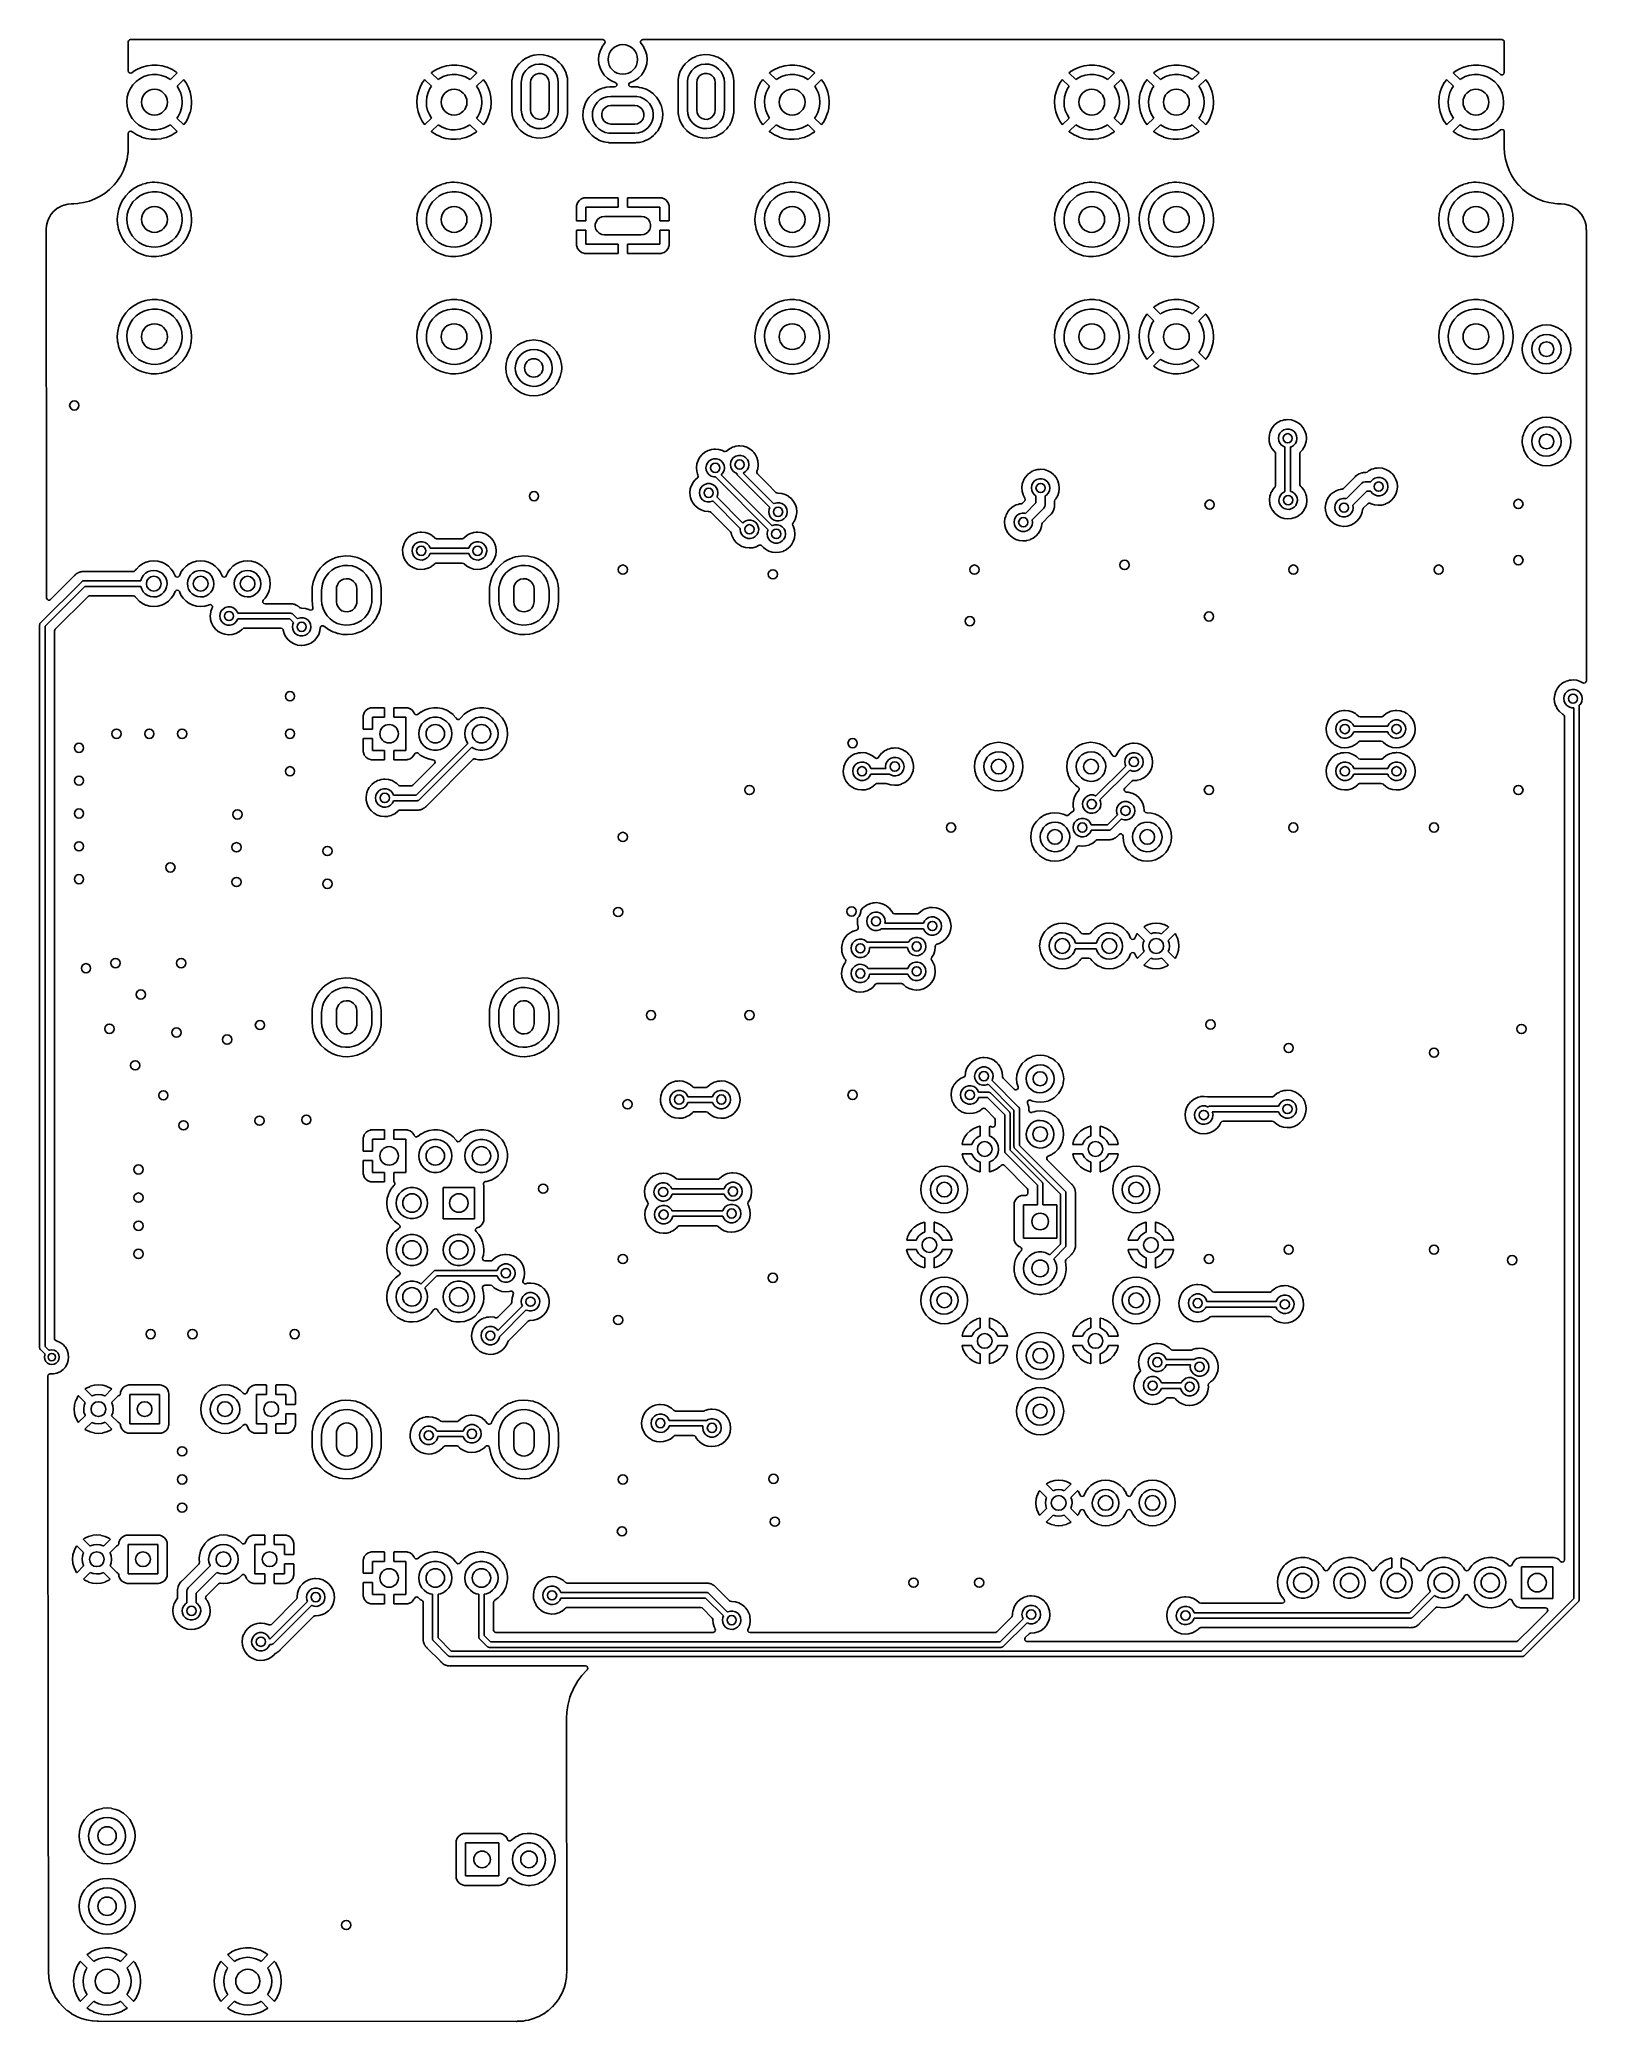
# Model space of a CAD drawing. Extents: x 108 to 192, y -154 to -46.
import ezdxf

# ---------------------------------------------------------------- set-up
doc = ezdxf.new("R2010")
doc.units = 0
doc.layers.add('BLACK', color=7, linetype='CONTINUOUS')

msp = doc.modelspace()

# ---------------------------------------------------------------- linework, layer by layer
at = {"layer": 'BLACK', "linetype": 'CONTINUOUS'}
for p, q in [((112.903, -46.3545), (112.924, -46.2864)), ((112.903, -47.9193), (112.903, -46.3545)), ((112.924, -46.2864), (112.977, -46.2399)), ((112.977, -46.2399), (113.029, -46.2285)), ((113.029, -46.2285), (138.617, -46.2285)), ((134.668, -47.1336), (134.457, -47.232)), ((134.672, -47.1315), (134.668, -47.1336)), ((134.668, -47.1336), (134.668, -47.1336)), ((134.883, -47.0719), (134.672, -47.1315)), ((134.901, -47.0668), (134.883, -47.0719)), ((134.906, -47.0654), (134.901, -47.0668)), ((134.901, -47.0668), (134.901, -47.0668)), ((134.911, -47.0648), (134.906, -47.0654)), ((135.142, -47.0381), (134.911, -47.0648)), ((134.911, -47.0648), (134.911, -47.0648)), ((135.147, -47.0375), (135.142, -47.0381)), ((135.142, -47.0381), (135.142, -47.0381)), ((135.39, -47.0485), (135.147, -47.0375)), ((135.395, -47.0496), (135.39, -47.0485)), ((135.622, -47.0971), (135.395, -47.0496)), ((135.395, -47.0496), (135.395, -47.0496)), ((135.627, -47.0982), (135.622, -47.0971)), ((135.622, -47.0971), (135.622, -47.0971)), ((135.632, -47.1), (135.627, -47.0982)), ((135.72, -47.1336), (135.632, -47.1)), ((135.632, -47.1), (135.632, -47.1)), ((135.854, -47.1852), (135.72, -47.1336)), ((136.064, -47.3073), (135.854, -47.1852)), ((138.406, -47.0719), (138.387, -47.3)), ((138.408, -47.0648), (138.406, -47.0719)), ((138.464, -46.8561), (138.408, -47.0648)), ((138.466, -46.8508), (138.464, -46.8561)), ((138.464, -46.8561), (138.464, -46.8561)), ((138.468, -46.8458), (138.466, -46.8508)), ((138.56, -46.6482), (138.468, -46.8458)), ((138.562, -46.6433), (138.56, -46.6482)), ((138.56, -46.6482), (138.56, -46.6482)), ((138.694, -46.4557), (138.562, -46.6433)), ((138.617, -46.2285), (138.685, -46.2485)), ((138.685, -46.2485), (138.731, -46.3022)), ((138.706, -46.4436), (138.694, -46.4557)), ((138.712, -46.437), (138.706, -46.4436)), ((138.742, -46.3724), (138.712, -46.437)), ((138.731, -46.3022), (138.742, -46.3724)), ((140.66, -46.3813), (140.665, -46.3105)), ((140.694, -46.4436), (140.66, -46.3813)), ((140.665, -46.3105), (140.708, -46.2536)), ((140.706, -46.4557), (140.694, -46.4436)), ((140.838, -46.6433), (140.706, -46.4557)), ((140.708, -46.2536), (140.774, -46.2288)), ((140.774, -46.2288), (140.783, -46.2285)), ((140.783, -46.2285), (187.326, -46.2285)), ((140.84, -46.6482), (140.838, -46.6433)), ((140.932, -46.8458), (140.84, -46.6482)), ((140.84, -46.6482), (140.84, -46.6482)), ((140.934, -46.8508), (140.932, -46.8458)), ((140.936, -46.8561), (140.934, -46.8508)), ((140.992, -47.0648), (140.936, -46.8561)), ((140.936, -46.8561), (140.936, -46.8561)), ((140.994, -47.0719), (140.992, -47.0648)), ((141.013, -47.3), (140.994, -47.0719)), ((143.668, -47.1336), (143.457, -47.232)), ((143.672, -47.1315), (143.668, -47.1336)), ((143.668, -47.1336), (143.668, -47.1336)), ((143.883, -47.0719), (143.672, -47.1315)), ((143.901, -47.0668), (143.883, -47.0719)), ((143.906, -47.0654), (143.901, -47.0668)), ((143.901, -47.0668), (143.901, -47.0668)), ((143.911, -47.0648), (143.906, -47.0654)), ((144.142, -47.0381), (143.911, -47.0648)), ((143.911, -47.0648), (143.911, -47.0648)), ((144.147, -47.0375), (144.142, -47.0381)), ((144.142, -47.0381), (144.142, -47.0381)), ((144.39, -47.0485), (144.147, -47.0375)), ((144.395, -47.0496), (144.39, -47.0485)), ((144.622, -47.0971), (144.395, -47.0496)), ((144.395, -47.0496), (144.395, -47.0496)), ((144.627, -47.0982), (144.622, -47.0971)), ((144.622, -47.0971), (144.622, -47.0971)), ((144.632, -47.1), (144.627, -47.0982)), ((144.72, -47.1336), (144.632, -47.1)), ((144.632, -47.1), (144.632, -47.1)), ((144.854, -47.1852), (144.72, -47.1336)), ((145.064, -47.3073), (144.854, -47.1852)), ((187.326, -46.2285), (187.394, -46.2485)), ((187.394, -46.2485), (187.44, -46.3022)), ((187.44, -46.3022), (187.451, -46.3545)), ((187.451, -46.3545), (187.451, -48.0118)), ((112.921, -47.9832), (112.903, -47.9193)), ((112.973, -48.0318), (112.921, -47.9832)), ((113.043, -48.0446), (112.973, -48.0318)), ((113.108, -48.0176), (113.043, -48.0446)), ((113.174, -47.965), (113.108, -48.0176)), ((113.181, -47.9601), (113.174, -47.965)), ((113.409, -47.8239), (113.181, -47.9601)), ((113.416, -47.82), (113.409, -47.8239)), ((113.66, -47.7159), (113.416, -47.82)), ((113.527, -48.3457), (113.745, -48.2322)), ((113.668, -47.7131), (113.66, -47.7159)), ((113.924, -47.6431), (113.668, -47.7131)), ((113.745, -48.2322), (113.978, -48.1558)), ((113.932, -47.6415), (113.924, -47.6431)), ((114.195, -47.6068), (113.932, -47.6415)), ((113.978, -48.1558), (114.221, -48.1187)), ((114.204, -47.6063), (114.195, -47.6068)), ((114.469, -47.6077), (114.204, -47.6063)), ((114.221, -48.1187), (114.467, -48.1217)), ((114.467, -48.1217), (114.709, -48.1648)), ((114.478, -47.6083), (114.469, -47.6077)), ((114.74, -47.6457), (114.478, -47.6083)), ((114.709, -48.1648), (114.941, -48.2468)), ((114.749, -47.6475), (114.74, -47.6457)), ((115.004, -47.7201), (114.749, -47.6475)), ((114.941, -48.2468), (115.156, -48.3656)), ((115.012, -47.723), (115.004, -47.7201)), ((115.255, -47.8296), (115.012, -47.723)), ((115.19, -48.3921), (115.543, -48.0392)), ((115.262, -47.8336), (115.255, -47.8296)), ((115.488, -47.9722), (115.262, -47.8336)), ((115.495, -47.9771), (115.488, -47.9722)), ((115.542, -48.0158), (115.495, -47.9771)), ((115.55, -48.026), (115.542, -48.0158)), ((115.543, -48.0392), (115.549, -48.0275)), ((115.549, -48.0275), (115.55, -48.026)), ((129.341, -48.0154), (129.333, -48.0275)), ((129.333, -48.0275), (129.339, -48.0388)), ((129.339, -48.0388), (129.693, -48.3932)), ((129.404, -47.965), (129.341, -48.0154)), ((129.411, -47.9601), (129.404, -47.965)), ((129.639, -47.8239), (129.411, -47.9601)), ((129.646, -47.82), (129.639, -47.8239)), ((129.89, -47.7159), (129.646, -47.82)), ((129.757, -48.3457), (129.975, -48.2322)), ((129.898, -47.7131), (129.89, -47.7159)), ((130.154, -47.6431), (129.898, -47.7131)), ((129.975, -48.2322), (130.208, -48.1558)), ((130.162, -47.6415), (130.154, -47.6431)), ((130.425, -47.6068), (130.162, -47.6415)), ((130.208, -48.1558), (130.451, -48.1187)), ((130.434, -47.6063), (130.425, -47.6068)), ((130.699, -47.6077), (130.434, -47.6063)), ((130.451, -48.1187), (130.697, -48.1217)), ((130.697, -48.1217), (130.939, -48.1648)), ((130.708, -47.6083), (130.699, -47.6077)), ((130.97, -47.6457), (130.708, -47.6083)), ((130.939, -48.1648), (131.171, -48.2468)), ((130.979, -47.6475), (130.97, -47.6457)), ((131.234, -47.7201), (130.979, -47.6475)), ((131.171, -48.2468), (131.386, -48.3656)), ((131.242, -47.723), (131.234, -47.7201)), ((131.485, -47.8296), (131.242, -47.723)), ((131.42, -48.3921), (131.773, -48.0392)), ((131.492, -47.8336), (131.485, -47.8296)), ((131.718, -47.9722), (131.492, -47.8336)), ((131.725, -47.9771), (131.718, -47.9722)), ((131.772, -48.0158), (131.725, -47.9771)), ((131.78, -48.026), (131.772, -48.0158)), ((131.773, -48.0392), (131.78, -48.026)), ((133.733, -48.1786), (133.695, -48.3994)), ((133.734, -48.1736), (133.733, -48.1786)), ((133.813, -47.9441), (133.734, -48.1736)), ((133.928, -47.7302), (133.813, -47.9441)), ((133.931, -47.7262), (133.928, -47.7302)), ((134.072, -47.5414), (133.931, -47.7262)), ((133.931, -47.7262), (133.931, -47.7262)), ((134.075, -47.5373), (134.072, -47.5414)), ((134.072, -47.5414), (134.072, -47.5414)), ((134.252, -47.3705), (134.075, -47.5373)), ((134.205, -48.4455), (134.247, -48.2476)), ((134.247, -48.2476), (134.327, -48.0621)), ((134.452, -47.2341), (134.252, -47.3705)), ((134.327, -48.0621), (134.443, -47.8966)), ((134.443, -47.8966), (134.59, -47.7577)), ((134.457, -47.232), (134.452, -47.2341)), ((134.457, -47.232), (134.457, -47.232)), ((134.59, -47.7577), (134.762, -47.6512)), ((134.722, -48.4038), (134.782, -48.2755)), ((134.762, -47.6512), (134.951, -47.5814)), ((134.782, -48.2755), (134.876, -48.1692)), ((134.876, -48.1692), (134.996, -48.0936)), ((134.951, -47.5814), (135.151, -47.5512)), ((134.996, -48.0936), (135.132, -48.0546)), ((135.132, -48.0546), (135.274, -48.0555)), ((135.151, -47.5512), (135.353, -47.5618)), ((135.274, -48.0555), (135.41, -48.0961)), ((135.353, -47.5618), (135.549, -47.6127)), ((135.41, -48.0961), (135.529, -48.1732)), ((135.529, -48.1732), (135.621, -48.2806)), ((135.549, -47.6127), (135.73, -47.702)), ((135.621, -48.2806), (135.68, -48.4097)), ((135.73, -47.702), (135.89, -47.8258)), ((135.89, -47.8258), (136.021, -47.9793)), ((136.021, -47.9793), (136.119, -48.1561)), ((136.068, -47.3105), (136.064, -47.3073)), ((136.145, -47.374), (136.068, -47.3105)), ((136.068, -47.3105), (136.068, -47.3105)), ((136.119, -48.1561), (136.18, -48.3489)), ((136.251, -47.4613), (136.145, -47.374)), ((136.255, -47.4651), (136.251, -47.4613)), ((136.372, -47.5978), (136.255, -47.4651)), ((136.255, -47.4651), (136.255, -47.4651)), ((136.412, -47.6434), (136.372, -47.5978)), ((136.541, -47.8488), (136.412, -47.6434)), ((136.543, -47.8535), (136.541, -47.8488)), ((136.622, -48.0392), (136.543, -47.8535)), ((136.636, -48.0723), (136.622, -48.0392)), ((136.637, -48.0772), (136.636, -48.0723)), ((136.652, -48.1365), (136.637, -48.0772)), ((136.694, -48.308), (136.652, -48.1365)), ((138.387, -47.3), (138.406, -47.5281)), ((138.406, -47.5281), (138.408, -47.5334)), ((138.408, -47.5334), (138.408, -47.5334)), ((138.408, -47.5334), (138.439, -47.6477)), ((138.439, -47.6477), (138.466, -47.7492)), ((138.466, -47.7492), (138.468, -47.7542)), ((138.468, -47.7542), (138.468, -47.7542)), ((138.468, -47.7542), (138.56, -47.9518)), ((138.56, -47.9518), (138.56, -47.9518)), ((138.56, -47.9518), (138.562, -47.9567)), ((138.562, -47.9567), (138.604, -48.0154)), ((138.604, -48.0154), (138.669, -48.1093)), ((138.669, -48.1093), (138.694, -48.1443)), ((138.694, -48.1443), (138.856, -48.3062)), ((140.544, -48.3062), (140.706, -48.1443)), ((140.706, -48.1443), (140.731, -48.1093)), ((140.731, -48.1093), (140.796, -48.0154)), ((140.796, -48.0154), (140.838, -47.9567)), ((140.838, -47.9567), (140.84, -47.9518)), ((140.84, -47.9518), (140.932, -47.7542)), ((140.84, -47.9518), (140.84, -47.9518)), ((140.932, -47.7542), (140.934, -47.7492)), ((140.932, -47.7542), (140.932, -47.7542)), ((140.934, -47.7492), (140.961, -47.6477)), ((140.961, -47.6477), (140.992, -47.5334)), ((140.992, -47.5334), (140.994, -47.5281)), ((140.992, -47.5334), (140.992, -47.5334)), ((140.994, -47.5281), (141.013, -47.3)), ((142.733, -48.1786), (142.695, -48.3994)), ((142.734, -48.1736), (142.733, -48.1786)), ((142.813, -47.9441), (142.734, -48.1736)), ((142.928, -47.7302), (142.813, -47.9441)), ((142.931, -47.7262), (142.928, -47.7302)), ((143.072, -47.5414), (142.931, -47.7262)), ((142.931, -47.7262), (142.931, -47.7262)), ((143.075, -47.5373), (143.072, -47.5414)), ((143.072, -47.5414), (143.072, -47.5414)), ((143.252, -47.3705), (143.075, -47.5373)), ((143.205, -48.4455), (143.247, -48.2476)), ((143.247, -48.2476), (143.327, -48.0621)), ((143.452, -47.2341), (143.252, -47.3705)), ((143.327, -48.0621), (143.443, -47.8966)), ((143.443, -47.8966), (143.59, -47.7577)), ((143.457, -47.232), (143.452, -47.2341)), ((143.457, -47.232), (143.457, -47.232)), ((143.59, -47.7577), (143.762, -47.6512)), ((143.722, -48.4038), (143.782, -48.2755)), ((143.762, -47.6512), (143.951, -47.5814)), ((143.782, -48.2755), (143.876, -48.1692)), ((143.876, -48.1692), (143.996, -48.0936)), ((143.951, -47.5814), (144.151, -47.5512)), ((143.996, -48.0936), (144.132, -48.0546)), ((144.132, -48.0546), (144.274, -48.0555)), ((144.151, -47.5512), (144.353, -47.5618)), ((144.274, -48.0555), (144.41, -48.0961)), ((144.353, -47.5618), (144.549, -47.6127)), ((144.41, -48.0961), (144.529, -48.1732)), ((144.529, -48.1732), (144.621, -48.2806)), ((144.549, -47.6127), (144.73, -47.702)), ((144.621, -48.2806), (144.68, -48.4097)), ((144.73, -47.702), (144.89, -47.8258)), ((144.89, -47.8258), (145.021, -47.9793)), ((145.021, -47.9793), (145.119, -48.1561)), ((145.068, -47.3105), (145.064, -47.3073)), ((145.145, -47.374), (145.068, -47.3105)), ((145.068, -47.3105), (145.068, -47.3105)), ((145.119, -48.1561), (145.18, -48.3489)), ((145.251, -47.4613), (145.145, -47.374)), ((145.255, -47.4651), (145.251, -47.4613)), ((145.372, -47.5978), (145.255, -47.4651)), ((145.255, -47.4651), (145.255, -47.4651)), ((145.412, -47.6434), (145.372, -47.5978)), ((145.541, -47.8488), (145.412, -47.6434)), ((145.543, -47.8535), (145.541, -47.8488)), ((145.617, -48.0275), (145.543, -47.8535)), ((145.622, -48.0392), (145.617, -48.0275)), ((145.636, -48.0723), (145.622, -48.0392)), ((145.637, -48.0772), (145.636, -48.0723)), ((145.652, -48.1365), (145.637, -48.0772)), ((145.694, -48.308), (145.652, -48.1365)), ((147.655, -48.0154), (147.647, -48.0275)), ((147.647, -48.0275), (147.653, -48.0388)), ((147.653, -48.0388), (148.007, -48.3932)), ((147.718, -47.965), (147.655, -48.0154)), ((147.725, -47.9601), (147.718, -47.965)), ((147.953, -47.8239), (147.725, -47.9601)), ((147.96, -47.82), (147.953, -47.8239)), ((148.204, -47.7159), (147.96, -47.82)), ((148.071, -48.3457), (148.289, -48.2322)), ((148.212, -47.7131), (148.204, -47.7159)), ((148.468, -47.6431), (148.212, -47.7131)), ((148.289, -48.2322), (148.522, -48.1558)), ((148.476, -47.6415), (148.468, -47.6431)), ((148.739, -47.6068), (148.476, -47.6415)), ((148.522, -48.1558), (148.765, -48.1187)), ((148.748, -47.6063), (148.739, -47.6068)), ((149.013, -47.6077), (148.748, -47.6063)), ((148.765, -48.1187), (149.011, -48.1217)), ((149.011, -48.1217), (149.253, -48.1648)), ((149.022, -47.6083), (149.013, -47.6077)), ((149.284, -47.6457), (149.022, -47.6083)), ((149.253, -48.1648), (149.485, -48.2468)), ((149.293, -47.6475), (149.284, -47.6457)), ((149.548, -47.7201), (149.293, -47.6475)), ((149.485, -48.2468), (149.7, -48.3656)), ((149.556, -47.723), (149.548, -47.7201)), ((149.799, -47.8296), (149.556, -47.723)), ((149.734, -48.3921), (150.087, -48.0392)), ((149.806, -47.8336), (149.799, -47.8296)), ((150.032, -47.9722), (149.806, -47.8336)), ((150.039, -47.9771), (150.032, -47.9722)), ((150.086, -48.0158), (150.039, -47.9771)), ((150.094, -48.026), (150.086, -48.0158)), ((150.087, -48.0392), (150.093, -48.0275)), ((150.093, -48.0275), (150.094, -48.026)), ((163.885, -48.0154), (163.877, -48.0275)), ((163.877, -48.0275), (163.883, -48.0388)), ((163.883, -48.0388), (164.237, -48.3932)), ((163.948, -47.965), (163.885, -48.0154)), ((163.955, -47.9601), (163.948, -47.965)), ((164.183, -47.8239), (163.955, -47.9601)), ((164.19, -47.82), (164.183, -47.8239)), ((164.434, -47.7159), (164.19, -47.82)), ((164.301, -48.3457), (164.519, -48.2322)), ((164.442, -47.7131), (164.434, -47.7159)), ((164.698, -47.6431), (164.442, -47.7131)), ((164.519, -48.2322), (164.752, -48.1558)), ((164.706, -47.6415), (164.698, -47.6431)), ((164.969, -47.6068), (164.706, -47.6415)), ((164.752, -48.1558), (164.995, -48.1187)), ((164.978, -47.6063), (164.969, -47.6068)), ((165.243, -47.6077), (164.978, -47.6063)), ((164.995, -48.1187), (165.241, -48.1217)), ((165.241, -48.1217), (165.483, -48.1648)), ((165.252, -47.6083), (165.243, -47.6077)), ((165.514, -47.6457), (165.252, -47.6083)), ((165.483, -48.1648), (165.715, -48.2468)), ((165.523, -47.6475), (165.514, -47.6457)), ((165.778, -47.7201), (165.523, -47.6475)), ((165.715, -48.2468), (165.93, -48.3656)), ((165.786, -47.723), (165.778, -47.7201)), ((166.029, -47.8296), (165.786, -47.723)), ((165.964, -48.3921), (166.317, -48.0392)), ((166.036, -47.8336), (166.029, -47.8296)), ((166.262, -47.9722), (166.036, -47.8336)), ((166.269, -47.9771), (166.262, -47.9722)), ((166.316, -48.0158), (166.269, -47.9771)), ((166.324, -48.026), (166.316, -48.0158)), ((166.317, -48.0392), (166.323, -48.0275)), ((166.323, -48.0275), (166.324, -48.026)), ((168.47, -48.0154), (168.462, -48.0275)), ((168.462, -48.0275), (168.468, -48.0388)), ((168.468, -48.0388), (168.822, -48.3932)), ((168.533, -47.965), (168.47, -48.0154)), ((168.54, -47.9601), (168.533, -47.965)), ((168.768, -47.8239), (168.54, -47.9601)), ((168.775, -47.82), (168.768, -47.8239)), ((169.019, -47.7159), (168.775, -47.82)), ((168.886, -48.3457), (169.104, -48.2322)), ((169.027, -47.7131), (169.019, -47.7159)), ((169.283, -47.6431), (169.027, -47.7131)), ((169.104, -48.2322), (169.337, -48.1558)), ((169.291, -47.6415), (169.283, -47.6431)), ((169.554, -47.6068), (169.291, -47.6415)), ((169.337, -48.1558), (169.58, -48.1187)), ((169.563, -47.6063), (169.554, -47.6068)), ((169.828, -47.6077), (169.563, -47.6063)), ((169.58, -48.1187), (169.826, -48.1217)), ((169.826, -48.1217), (170.068, -48.1648)), ((169.837, -47.6083), (169.828, -47.6077)), ((170.099, -47.6457), (169.837, -47.6083)), ((170.068, -48.1648), (170.3, -48.2468)), ((170.108, -47.6475), (170.099, -47.6457)), ((170.363, -47.7201), (170.108, -47.6475)), ((170.3, -48.2468), (170.515, -48.3656)), ((170.371, -47.723), (170.363, -47.7201)), ((170.614, -47.8296), (170.371, -47.723)), ((170.549, -48.3921), (170.902, -48.0392)), ((170.621, -47.8336), (170.614, -47.8296)), ((170.847, -47.9722), (170.621, -47.8336)), ((170.854, -47.9771), (170.847, -47.9722)), ((170.901, -48.0158), (170.854, -47.9771)), ((170.909, -48.026), (170.901, -48.0158)), ((170.902, -48.0392), (170.909, -48.026)), ((184.7, -48.0154), (184.692, -48.0275)), ((184.692, -48.0275), (184.698, -48.0388)), ((184.698, -48.0388), (185.052, -48.3932)), ((184.763, -47.965), (184.7, -48.0154)), ((184.77, -47.9601), (184.763, -47.965)), ((184.998, -47.8239), (184.77, -47.9601)), ((185.005, -47.82), (184.998, -47.8239)), ((185.249, -47.7159), (185.005, -47.82)), ((185.116, -48.3457), (185.334, -48.2322)), ((185.257, -47.7131), (185.249, -47.7159)), ((185.513, -47.6431), (185.257, -47.7131)), ((185.334, -48.2322), (185.567, -48.1558)), ((185.521, -47.6415), (185.513, -47.6431)), ((185.784, -47.6068), (185.521, -47.6415)), ((185.567, -48.1558), (185.81, -48.1187)), ((185.793, -47.6063), (185.784, -47.6068)), ((186.058, -47.6077), (185.793, -47.6063)), ((185.81, -48.1187), (186.056, -48.1217)), ((186.056, -48.1217), (186.298, -48.1648)), ((186.067, -47.6083), (186.058, -47.6077)), ((186.329, -47.6457), (186.067, -47.6083)), ((186.298, -48.1648), (186.53, -48.2468)), ((186.338, -47.6475), (186.329, -47.6457)), ((186.593, -47.7201), (186.338, -47.6475)), ((186.53, -48.2468), (186.745, -48.3656)), ((186.601, -47.723), (186.593, -47.7201)), ((186.844, -47.8296), (186.601, -47.723)), ((186.851, -47.8336), (186.844, -47.8296)), ((187.077, -47.9722), (186.851, -47.8336)), ((187.084, -47.9771), (187.077, -47.9722)), ((187.246, -48.1093), (187.084, -47.9771)), ((187.308, -48.1365), (187.246, -48.1093)), ((187.378, -48.1264), (187.308, -48.1365)), ((187.431, -48.0799), (187.378, -48.1264)), ((187.451, -48.0118), (187.431, -48.0799)), ((112.826, -49.5784), (112.853, -49.3339)), ((112.853, -49.3339), (112.918, -49.0971)), ((112.918, -49.0971), (113.022, -48.8741)), ((113.022, -48.8741), (113.16, -48.671)), ((113.16, -48.671), (113.33, -48.4933)), ((113.33, -48.4933), (113.527, -48.3457)), ((115.156, -48.3656), (115.19, -48.3921)), ((115.902, -48.3981), (115.548, -48.752)), ((115.548, -48.752), (115.648, -48.9062)), ((115.648, -48.9062), (115.746, -49.1316)), ((115.746, -49.1316), (115.806, -49.37)), ((115.916, -48.391), (115.902, -48.3981)), ((115.926, -48.3994), (115.916, -48.391)), ((116.045, -48.5689), (115.926, -48.3994)), ((116.05, -48.5762), (116.045, -48.5689)), ((116.171, -48.8119), (116.05, -48.5762)), ((116.175, -48.8197), (116.171, -48.8119)), ((116.263, -49.0697), (116.175, -48.8197)), ((116.265, -49.0779), (116.263, -49.0697)), ((116.319, -49.3376), (116.265, -49.0779)), ((116.32, -49.3461), (116.319, -49.3376)), ((116.338, -49.5982), (116.32, -49.3461)), ((128.565, -49.3252), (128.544, -49.5897)), ((128.566, -49.3168), (128.565, -49.3252)), ((128.622, -49.0577), (128.566, -49.3168)), ((128.625, -49.0494), (128.622, -49.0577)), ((128.716, -48.8004), (128.625, -49.0494)), ((128.719, -48.7926), (128.716, -48.8004)), ((128.843, -48.5582), (128.719, -48.7926)), ((128.848, -48.5509), (128.843, -48.5582)), ((128.956, -48.4004), (128.848, -48.5509)), ((128.968, -48.3915), (128.956, -48.4004)), ((128.98, -48.398), (128.968, -48.3915)), ((129.335, -48.7527), (128.98, -48.398)), ((129.056, -49.5784), (129.083, -49.3339)), ((129.083, -49.3339), (129.148, -49.0971)), ((129.148, -49.0971), (129.252, -48.8741)), ((129.252, -48.8741), (129.335, -48.7527)), ((129.693, -48.3932), (129.757, -48.3457)), ((131.386, -48.3656), (131.42, -48.3921)), ((132.132, -48.3981), (131.778, -48.752)), ((131.778, -48.752), (131.878, -48.9062)), ((131.878, -48.9062), (131.976, -49.1316)), ((131.976, -49.1316), (132.036, -49.37)), ((132.146, -48.391), (132.132, -48.3981)), ((132.156, -48.3994), (132.146, -48.391)), ((132.275, -48.5689), (132.156, -48.3994)), ((132.28, -48.5762), (132.275, -48.5689)), ((132.401, -48.8119), (132.28, -48.5762)), ((132.405, -48.8197), (132.401, -48.8119)), ((132.493, -49.0697), (132.405, -48.8197)), ((132.495, -49.0779), (132.493, -49.0697)), ((132.549, -49.3376), (132.495, -49.0779)), ((132.55, -49.3461), (132.549, -49.3376)), ((132.569, -49.6125), (132.55, -49.3461)), ((133.693, -48.4128), (133.691, -48.4419)), ((133.691, -48.4419), (133.691, -50.111)), ((133.695, -48.3994), (133.693, -48.4128)), ((134.2, -48.55), (134.205, -48.4455)), ((134.2, -50.05), (134.2, -48.55)), ((134.7, -48.5439), (134.722, -48.4038)), ((134.7, -48.55), (134.7, -48.5439)), ((134.7, -50.05), (134.7, -48.55)), ((135.68, -48.4097), (135.7, -48.55)), ((135.7, -48.55), (135.7, -50.05)), ((136.18, -48.3489), (136.2, -48.55)), ((136.2, -48.55), (136.2, -50.05)), ((136.694, -48.3131), (136.694, -48.308)), ((136.708, -48.4865), (136.694, -48.3131)), ((136.694, -48.3131), (136.694, -48.3131)), ((136.708, -48.489), (136.708, -48.4865)), ((136.708, -50.1581), (136.708, -48.489)), ((137.881, -49.3461), (137.807, -49.4363)), ((137.958, -49.2526), (137.881, -49.3461)), ((137.961, -49.2487), (137.958, -49.2526)), ((137.958, -49.2526), (137.958, -49.2526)), ((137.965, -49.2454), (137.961, -49.2487)), ((138.14, -49.0915), (137.965, -49.2453)), ((137.965, -49.2453), (137.965, -49.2454)), ((138.143, -49.0882), (138.14, -49.0915)), ((138.148, -49.0855), (138.143, -49.0882)), ((138.345, -48.9615), (138.148, -49.0855)), ((138.148, -49.0855), (138.148, -49.0855)), ((138.349, -48.9588), (138.345, -48.9615)), ((138.46, -48.9115), (138.349, -48.9588)), ((138.568, -48.8659), (138.46, -48.9115)), ((138.572, -48.864), (138.568, -48.8659)), ((138.568, -48.8659), (138.568, -48.8659)), ((138.687, -48.8358), (138.572, -48.864)), ((138.656, -49.3809), (138.849, -49.3204)), ((138.803, -48.8073), (138.687, -48.8358)), ((138.808, -48.8061), (138.803, -48.8073)), ((138.803, -48.8073), (138.803, -48.8073)), ((138.813, -48.8057), (138.808, -48.8061)), ((138.986, -48.7917), (138.813, -48.8057)), ((138.813, -48.8057), (138.813, -48.8057)), ((138.849, -49.3204), (139.05, -49.3)), ((138.856, -48.3062), (138.86, -48.3094)), ((138.86, -48.3094), (138.86, -48.3094)), ((138.86, -48.3094), (138.938, -48.3641)), ((138.938, -48.3641), (139.043, -48.4375)), ((138.989, -48.7915), (138.986, -48.7917)), ((138.986, -48.7917), (138.986, -48.7917)), ((139.254, -48.7915), (138.989, -48.7915)), ((139.043, -48.4375), (139.048, -48.4398)), ((139.048, -48.4398), (139.048, -48.4398)), ((139.048, -48.4398), (139.154, -48.489)), ((139.05, -49.3), (140.35, -49.3)), ((139.154, -48.489), (139.251, -48.5343)), ((139.251, -48.5343), (139.256, -48.5357)), ((139.324, -48.7698), (139.254, -48.7915)), ((139.256, -48.5357), (139.256, -48.5357)), ((139.256, -48.5357), (139.286, -48.5438)), ((139.286, -48.5438), (139.347, -48.5807)), ((139.369, -48.7151), (139.324, -48.7698)), ((139.347, -48.5807), (139.378, -48.6446)), ((139.378, -48.6446), (139.369, -48.7151)), ((140.022, -48.6476), (140.051, -48.583)), ((140.032, -48.7178), (140.022, -48.6476)), ((140.078, -48.7715), (140.032, -48.7178)), ((140.051, -48.583), (140.114, -48.5438)), ((140.146, -48.7915), (140.078, -48.7715)), ((140.114, -48.5438), (140.144, -48.5357)), ((140.144, -48.5357), (140.149, -48.5343)), ((140.144, -48.5357), (140.144, -48.5357)), ((140.458, -48.7915), (140.146, -48.7915)), ((140.149, -48.5343), (140.246, -48.489)), ((140.246, -48.489), (140.352, -48.4398)), ((140.35, -49.3), (140.455, -49.3055)), ((140.352, -48.4398), (140.357, -48.4375)), ((140.352, -48.4398), (140.352, -48.4398)), ((140.357, -48.4375), (140.462, -48.3641)), ((140.455, -49.3055), (140.652, -49.3468)), ((140.459, -48.7916), (140.458, -48.7915)), ((140.483, -48.7926), (140.459, -48.7916)), ((140.459, -48.7916), (140.459, -48.7916)), ((140.462, -48.3641), (140.54, -48.3094)), ((140.487, -48.7928), (140.483, -48.7926)), ((140.483, -48.7926), (140.483, -48.7926)), ((140.491, -48.7935), (140.487, -48.7928)), ((140.597, -48.8119), (140.491, -48.7935)), ((140.491, -48.7935), (140.491, -48.7935)), ((140.54, -48.3094), (140.544, -48.3062)), ((140.54, -48.3094), (140.54, -48.3094)), ((140.726, -48.8341), (140.597, -48.8119)), ((140.652, -49.3468), (140.838, -49.4271)), ((140.956, -48.9132), (140.726, -48.8341)), ((141.17, -49.0279), (140.956, -48.9132)), ((141.174, -49.0309), (141.17, -49.0279)), ((141.174, -49.031), (141.174, -49.0309)), ((141.359, -49.1722), (141.174, -49.031)), ((141.363, -49.1753), (141.359, -49.1722)), ((141.529, -49.3517), (141.363, -49.1753)), ((141.666, -49.5525), (141.529, -49.3517)), ((142.693, -48.4128), (142.691, -48.4419)), ((142.691, -48.4419), (142.691, -50.111)), ((142.695, -48.3994), (142.693, -48.4128)), ((143.2, -48.55), (143.205, -48.4455)), ((143.2, -50.05), (143.2, -48.55)), ((143.7, -48.5439), (143.722, -48.4038)), ((143.7, -48.55), (143.7, -48.5439)), ((143.7, -50.05), (143.7, -48.55)), ((144.68, -48.4097), (144.7, -48.55)), ((144.7, -48.55), (144.7, -50.05)), ((145.18, -48.3489), (145.2, -48.55)), ((145.2, -48.55), (145.2, -50.05)), ((145.694, -48.3131), (145.694, -48.308)), ((145.708, -48.4865), (145.694, -48.3131)), ((145.694, -48.3131), (145.694, -48.3131)), ((145.708, -48.489), (145.708, -48.4865)), ((145.708, -50.1581), (145.708, -48.489)), ((146.879, -49.3252), (146.858, -49.5897)), ((146.88, -49.3168), (146.879, -49.3252)), ((146.936, -49.0577), (146.88, -49.3168)), ((146.939, -49.0494), (146.936, -49.0577)), ((147.03, -48.8004), (146.939, -49.0494)), ((147.033, -48.7926), (147.03, -48.8004)), ((147.157, -48.5582), (147.033, -48.7926)), ((147.162, -48.5509), (147.157, -48.5582)), ((147.27, -48.4004), (147.162, -48.5509)), ((147.282, -48.3915), (147.27, -48.4004)), ((147.294, -48.398), (147.282, -48.3915)), ((147.649, -48.7527), (147.294, -48.398)), ((147.37, -49.5784), (147.397, -49.3339)), ((147.397, -49.3339), (147.462, -49.0971)), ((147.462, -49.0971), (147.566, -48.8741)), ((147.566, -48.8741), (147.649, -48.7527)), ((148.007, -48.3932), (148.071, -48.3457)), ((149.7, -48.3656), (149.734, -48.3921)), ((150.446, -48.3981), (150.092, -48.752)), ((150.092, -48.752), (150.192, -48.9062)), ((150.192, -48.9062), (150.29, -49.1316)), ((150.29, -49.1316), (150.35, -49.37)), ((150.46, -48.391), (150.446, -48.3981)), ((150.47, -48.3994), (150.46, -48.391)), ((150.589, -48.5689), (150.47, -48.3994)), ((150.594, -48.5762), (150.589, -48.5689)), ((150.715, -48.8119), (150.594, -48.5762)), ((150.719, -48.8197), (150.715, -48.8119)), ((150.807, -49.0697), (150.719, -48.8197)), ((150.809, -49.0779), (150.807, -49.0697)), ((150.863, -49.3376), (150.809, -49.0779)), ((150.864, -49.3461), (150.863, -49.3376)), ((150.882, -49.5982), (150.864, -49.3461)), ((163.109, -49.3252), (163.088, -49.5897)), ((163.11, -49.3168), (163.109, -49.3252)), ((163.166, -49.0577), (163.11, -49.3168)), ((163.169, -49.0494), (163.166, -49.0577)), ((163.26, -48.8004), (163.169, -49.0494)), ((163.263, -48.7926), (163.26, -48.8004)), ((163.387, -48.5582), (163.263, -48.7926)), ((163.392, -48.5509), (163.387, -48.5582)), ((163.5, -48.4004), (163.392, -48.5509)), ((163.512, -48.3915), (163.5, -48.4004)), ((163.524, -48.398), (163.512, -48.3915)), ((163.879, -48.7527), (163.524, -48.398)), ((163.6, -49.5784), (163.627, -49.3339)), ((163.627, -49.3339), (163.692, -49.0971)), ((163.692, -49.0971), (163.796, -48.8741)), ((163.796, -48.8741), (163.879, -48.7527)), ((164.237, -48.3932), (164.301, -48.3457)), ((165.93, -48.3656), (165.964, -48.3921)), ((166.676, -48.3981), (166.322, -48.752)), ((166.322, -48.752), (166.422, -48.9062)), ((166.422, -48.9062), (166.52, -49.1316)), ((166.52, -49.1316), (166.58, -49.37)), ((166.69, -48.391), (166.676, -48.3981)), ((166.7, -48.3994), (166.69, -48.391)), ((166.819, -48.5689), (166.7, -48.3994)), ((166.824, -48.5762), (166.819, -48.5689)), ((166.945, -48.8119), (166.824, -48.5762)), ((166.949, -48.8197), (166.945, -48.8119)), ((167.037, -49.0697), (166.949, -48.8197)), ((167.039, -49.0779), (167.037, -49.0697)), ((167.093, -49.3376), (167.039, -49.0779)), ((167.094, -49.3461), (167.093, -49.3376)), ((167.112, -49.5982), (167.094, -49.3461)), ((167.694, -49.3252), (167.673, -49.5897)), ((167.695, -49.3168), (167.694, -49.3252)), ((167.751, -49.0577), (167.695, -49.3168)), ((167.754, -49.0494), (167.751, -49.0577)), ((167.845, -48.8004), (167.754, -49.0494)), ((167.848, -48.7926), (167.845, -48.8004)), ((167.972, -48.5582), (167.848, -48.7926)), ((167.977, -48.5509), (167.972, -48.5582)), ((168.085, -48.4004), (167.977, -48.5509)), ((168.097, -48.3915), (168.085, -48.4004)), ((168.109, -48.398), (168.097, -48.3915)), ((168.464, -48.7527), (168.109, -48.398)), ((168.185, -49.5784), (168.212, -49.3339)), ((168.212, -49.3339), (168.277, -49.0971)), ((168.277, -49.0971), (168.381, -48.8741)), ((168.381, -48.8741), (168.464, -48.7527)), ((168.822, -48.3932), (168.886, -48.3457)), ((170.515, -48.3656), (170.549, -48.3921)), ((171.261, -48.3981), (170.907, -48.752)), ((170.907, -48.752), (171.007, -48.9062)), ((171.007, -48.9062), (171.105, -49.1316)), ((171.105, -49.1316), (171.165, -49.37)), ((171.275, -48.391), (171.261, -48.3981)), ((171.285, -48.3994), (171.275, -48.391)), ((171.404, -48.5689), (171.285, -48.3994)), ((171.409, -48.5762), (171.404, -48.5689)), ((171.53, -48.8119), (171.409, -48.5762)), ((171.534, -48.8197), (171.53, -48.8119)), ((171.622, -49.0697), (171.534, -48.8197)), ((171.624, -49.0779), (171.622, -49.0697)), ((171.678, -49.3376), (171.624, -49.0779)), ((171.679, -49.3461), (171.678, -49.3376)), ((171.697, -49.5982), (171.679, -49.3461)), ((183.924, -49.3252), (183.903, -49.5897)), ((183.925, -49.3168), (183.924, -49.3252)), ((183.981, -49.0577), (183.925, -49.3168)), ((183.984, -49.0494), (183.981, -49.0577)), ((184.075, -48.8004), (183.984, -49.0494)), ((184.078, -48.7926), (184.075, -48.8004)), ((184.202, -48.5582), (184.078, -48.7926)), ((184.207, -48.5509), (184.202, -48.5582)), ((184.315, -48.4004), (184.207, -48.5509)), ((184.327, -48.3915), (184.315, -48.4004)), ((184.339, -48.398), (184.327, -48.3915)), ((184.694, -48.7527), (184.339, -48.398)), ((184.415, -49.5784), (184.442, -49.3339)), ((184.442, -49.3339), (184.507, -49.0971)), ((184.507, -49.0971), (184.611, -48.8741)), ((184.611, -48.8741), (184.694, -48.7527)), ((185.052, -48.3932), (185.116, -48.3457)), ((186.745, -48.3656), (186.938, -48.518)), ((186.938, -48.518), (187.103, -48.6998)), ((187.103, -48.6998), (187.237, -48.9062)), ((187.237, -48.9062), (187.335, -49.1316)), ((187.335, -49.1316), (187.395, -49.37)), ((112.841, -49.8238), (112.826, -49.5784)), ((112.895, -50.0636), (112.841, -49.8238)), ((112.987, -50.2913), (112.895, -50.0636)), ((113.116, -50.5009), (112.987, -50.2913)), ((115.612, -50.3876), (115.547, -50.4772)), ((115.721, -50.1672), (115.612, -50.3876)), ((115.792, -49.932), (115.721, -50.1672)), ((115.824, -49.6883), (115.792, -49.932)), ((115.806, -49.37), (115.826, -49.615)), ((115.826, -49.615), (115.824, -49.6883)), ((116.158, -50.4488), (116.251, -50.2007)), ((116.251, -50.2007), (116.254, -50.1925)), ((116.254, -50.1925), (116.313, -49.934)), ((116.313, -49.934), (116.314, -49.9256)), ((116.314, -49.9256), (116.338, -49.6596)), ((116.339, -49.6125), (116.338, -49.5982)), ((116.338, -49.6547), (116.339, -49.6175)), ((116.338, -49.6596), (116.338, -49.6547)), ((116.339, -49.6175), (116.339, -49.6125)), ((128.544, -49.5897), (128.544, -49.5982)), ((128.544, -49.5982), (128.559, -49.863)), ((128.559, -49.863), (128.56, -49.8715)), ((128.56, -49.8715), (128.611, -50.1317)), ((128.611, -50.1317), (128.613, -50.14)), ((128.613, -50.14), (128.699, -50.3909)), ((128.699, -50.3909), (128.702, -50.3988)), ((128.702, -50.3988), (128.822, -50.6357)), ((129.071, -49.8238), (129.056, -49.5784)), ((129.125, -50.0636), (129.071, -49.8238)), ((129.217, -50.2913), (129.125, -50.0636)), ((129.332, -50.4794), (129.217, -50.2913)), ((131.842, -50.3876), (131.777, -50.4772)), ((131.951, -50.1672), (131.842, -50.3876)), ((132.022, -49.932), (131.951, -50.1672)), ((132.054, -49.6883), (132.022, -49.932)), ((132.036, -49.37), (132.056, -49.615)), ((132.056, -49.615), (132.054, -49.6883)), ((132.388, -50.4488), (132.481, -50.2007)), ((132.481, -50.2007), (132.484, -50.1925)), ((132.484, -50.1925), (132.502, -50.111)), ((132.502, -50.111), (132.543, -49.934)), ((132.543, -49.934), (132.544, -49.9256)), ((132.544, -49.9256), (132.568, -49.6596)), ((132.568, -49.6547), (132.569, -49.6175)), ((132.568, -49.6596), (132.568, -49.6547)), ((132.569, -49.6175), (132.569, -49.6125)), ((133.691, -50.111), (133.692, -50.1135)), ((133.692, -50.1135), (133.703, -50.2522)), ((133.692, -50.1135), (133.692, -50.1135)), ((133.703, -50.2522), (133.706, -50.292)), ((133.706, -50.292), (133.707, -50.2969)), ((133.707, -50.2969), (133.707, -50.2969)), ((133.707, -50.2969), (133.73, -50.3909)), ((133.73, -50.3909), (133.764, -50.5277)), ((134.22, -50.2511), (134.2, -50.05)), ((134.281, -50.4439), (134.22, -50.2511)), ((134.72, -50.1903), (134.7, -50.05)), ((134.779, -50.3194), (134.72, -50.1903)), ((134.871, -50.4268), (134.779, -50.3194)), ((134.99, -50.5039), (134.871, -50.4268)), ((135.524, -50.4308), (135.404, -50.5064)), ((135.618, -50.3245), (135.524, -50.4308)), ((135.678, -50.1962), (135.618, -50.3245)), ((135.7, -50.0561), (135.678, -50.1962)), ((135.7, -50.05), (135.7, -50.0561)), ((136.153, -50.3524), (136.073, -50.5379)), ((136.195, -50.1545), (136.153, -50.3524)), ((136.2, -50.05), (136.195, -50.1545)), ((136.587, -50.6559), (136.666, -50.4264)), ((136.666, -50.4264), (136.698, -50.2422)), ((136.698, -50.2422), (136.707, -50.1911)), ((136.707, -50.1872), (136.708, -50.1581)), ((136.707, -50.1911), (136.707, -50.1872)), ((136.707, -50.1911), (136.707, -50.1911)), ((137.549, -50.1103), (137.538, -50.3528)), ((137.538, -50.3528), (137.538, -50.3578)), ((137.538, -50.3578), (137.538, -50.3578)), ((137.538, -50.3578), (137.558, -50.5277)), ((137.575, -49.9838), (137.549, -50.1103)), ((137.597, -49.8777), (137.575, -49.9838)), ((137.598, -49.8727), (137.597, -49.8777)), ((137.597, -49.8777), (137.597, -49.8777)), ((137.663, -49.7041), (137.598, -49.8727)), ((137.683, -49.6508), (137.663, -49.7041)), ((137.685, -49.6461), (137.683, -49.6508)), ((137.702, -49.6175), (137.685, -49.6461)), ((137.805, -49.4406), (137.702, -49.6175)), ((137.807, -49.4363), (137.805, -49.4406)), ((138.051, -50.3488), (138.062, -50.147)), ((138.081, -50.5487), (138.051, -50.3488)), ((138.062, -50.147), (138.113, -49.9514)), ((138.113, -49.9514), (138.202, -49.7701)), ((138.202, -49.7701), (138.326, -49.6104)), ((138.326, -49.6104), (138.479, -49.4789)), ((138.479, -49.4789), (138.656, -49.3809)), ((138.555, -50.2261), (138.596, -50.0903)), ((138.555, -50.3679), (138.555, -50.2261)), ((138.594, -50.5042), (138.555, -50.3679)), ((138.596, -50.0903), (138.673, -49.9713)), ((138.673, -49.9713), (138.781, -49.8788)), ((138.781, -49.8788), (138.91, -49.8201)), ((138.91, -49.8201), (139.05, -49.8)), ((139.05, -49.8), (140.35, -49.8)), ((140.35, -49.8), (140.356, -49.8)), ((140.356, -49.8), (140.496, -49.8218)), ((140.496, -49.8218), (140.625, -49.8821)), ((140.625, -49.8821), (140.731, -49.9759)), ((140.731, -49.9759), (140.806, -50.0958)), ((140.845, -50.3739), (140.804, -50.5097)), ((140.806, -50.0958), (140.845, -50.2321)), ((140.838, -49.4271), (141.003, -49.543)), ((140.845, -50.2321), (140.845, -50.3739)), ((141.003, -49.543), (141.142, -49.6899)), ((141.142, -49.6899), (141.249, -49.8616)), ((141.249, -49.8616), (141.319, -50.0513)), ((141.319, -50.0513), (141.349, -50.2511)), ((141.349, -50.2511), (141.338, -50.453)), ((141.668, -49.557), (141.666, -49.5525)), ((141.766, -49.7679), (141.668, -49.557)), ((141.668, -49.557), (141.668, -49.557)), ((141.768, -49.7725), (141.766, -49.7679)), ((141.766, -49.7679), (141.766, -49.7679)), ((141.77, -49.7773), (141.768, -49.7725)), ((141.829, -49.987), (141.77, -49.7773)), ((141.835, -50.006), (141.829, -49.987)), ((141.835, -50.0111), (141.835, -50.006)), ((141.847, -50.111), (141.835, -50.0111)), ((141.835, -50.0111), (141.835, -50.0111)), ((141.862, -50.2422), (141.847, -50.111)), ((141.851, -50.4897), (141.862, -50.2472)), ((141.862, -50.2472), (141.862, -50.2422)), ((142.691, -50.111), (142.692, -50.1135)), ((142.692, -50.1135), (142.703, -50.2522)), ((142.692, -50.1135), (142.692, -50.1135)), ((142.703, -50.2522), (142.706, -50.292)), ((142.706, -50.292), (142.707, -50.2969)), ((142.707, -50.2969), (142.707, -50.2969)), ((142.707, -50.2969), (142.73, -50.3909)), ((142.73, -50.3909), (142.764, -50.5277)), ((143.22, -50.2511), (143.2, -50.05)), ((143.281, -50.4439), (143.22, -50.2511)), ((143.72, -50.1903), (143.7, -50.05)), ((143.779, -50.3194), (143.72, -50.1903)), ((143.871, -50.4268), (143.779, -50.3194)), ((143.99, -50.5039), (143.871, -50.4268)), ((144.524, -50.4308), (144.404, -50.5064)), ((144.618, -50.3245), (144.524, -50.4308)), ((144.678, -50.1962), (144.618, -50.3245)), ((144.7, -50.0561), (144.678, -50.1962)), ((144.7, -50.05), (144.7, -50.0561)), ((145.153, -50.3524), (145.073, -50.5379)), ((145.195, -50.1545), (145.153, -50.3524)), ((145.2, -50.05), (145.195, -50.1545)), ((145.587, -50.6559), (145.666, -50.4264)), ((145.666, -50.4264), (145.698, -50.2422)), ((145.698, -50.2422), (145.707, -50.1911)), ((145.707, -50.1872), (145.708, -50.1581)), ((145.707, -50.1911), (145.707, -50.1872)), ((145.707, -50.1911), (145.707, -50.1911)), ((146.858, -49.5897), (146.858, -49.5982)), ((146.858, -49.5982), (146.873, -49.863)), ((146.873, -49.863), (146.874, -49.8715)), ((146.874, -49.8715), (146.925, -50.1317)), ((146.925, -50.1317), (146.927, -50.14)), ((146.927, -50.14), (147.013, -50.3909)), ((147.013, -50.3909), (147.016, -50.3988)), ((147.016, -50.3988), (147.136, -50.6357)), ((147.385, -49.8238), (147.37, -49.5784)), ((147.439, -50.0636), (147.385, -49.8238)), ((147.531, -50.2913), (147.439, -50.0636)), ((147.646, -50.4794), (147.531, -50.2913)), ((150.156, -50.3876), (150.091, -50.4772)), ((150.265, -50.1672), (150.156, -50.3876)), ((150.336, -49.932), (150.265, -50.1672)), ((150.368, -49.6883), (150.336, -49.932)), ((150.35, -49.37), (150.37, -49.615)), ((150.37, -49.615), (150.368, -49.6883)), ((150.702, -50.4488), (150.795, -50.2007)), ((150.795, -50.2007), (150.798, -50.1925)), ((150.798, -50.1925), (150.857, -49.934)), ((150.857, -49.934), (150.858, -49.9256)), ((150.858, -49.9256), (150.882, -49.6596)), ((150.883, -49.6125), (150.882, -49.5982)), ((150.882, -49.6547), (150.883, -49.6175)), ((150.882, -49.6596), (150.882, -49.6547)), ((150.883, -49.6175), (150.883, -49.6125)), ((163.088, -49.5897), (163.088, -49.5982)), ((163.088, -49.5982), (163.103, -49.863)), ((163.103, -49.863), (163.104, -49.8715)), ((163.104, -49.8715), (163.155, -50.1317)), ((163.155, -50.1317), (163.157, -50.14)), ((163.157, -50.14), (163.243, -50.3909)), ((163.243, -50.3909), (163.246, -50.3988)), ((163.246, -50.3988), (163.366, -50.6357)), ((163.615, -49.8238), (163.6, -49.5784)), ((163.669, -50.0636), (163.615, -49.8238)), ((163.761, -50.2913), (163.669, -50.0636)), ((163.876, -50.4794), (163.761, -50.2913)), ((166.386, -50.3876), (166.321, -50.4772)), ((166.495, -50.1672), (166.386, -50.3876)), ((166.566, -49.932), (166.495, -50.1672)), ((166.598, -49.6883), (166.566, -49.932)), ((166.58, -49.37), (166.6, -49.615)), ((166.6, -49.615), (166.598, -49.6883)), ((166.932, -50.4488), (167.025, -50.2007)), ((167.025, -50.2007), (167.028, -50.1925)), ((167.028, -50.1925), (167.087, -49.934)), ((167.087, -49.934), (167.088, -49.9256)), ((167.088, -49.9256), (167.112, -49.6596)), ((167.113, -49.6125), (167.112, -49.5982)), ((167.112, -49.6547), (167.113, -49.6175)), ((167.112, -49.6596), (167.112, -49.6547)), ((167.113, -49.6175), (167.113, -49.6125)), ((167.673, -49.5897), (167.673, -49.5982)), ((167.673, -49.5982), (167.688, -49.863)), ((167.688, -49.863), (167.689, -49.8715)), ((167.689, -49.8715), (167.74, -50.1317)), ((167.74, -50.1317), (167.742, -50.14)), ((167.742, -50.14), (167.828, -50.3909)), ((167.828, -50.3909), (167.831, -50.3988)), ((167.831, -50.3988), (167.951, -50.6357)), ((168.2, -49.8238), (168.185, -49.5784)), ((168.254, -50.0636), (168.2, -49.8238)), ((168.346, -50.2913), (168.254, -50.0636)), ((168.461, -50.4794), (168.346, -50.2913)), ((170.971, -50.3876), (170.906, -50.4772)), ((171.08, -50.1672), (170.971, -50.3876)), ((171.151, -49.932), (171.08, -50.1672)), ((171.183, -49.6883), (171.151, -49.932)), ((171.165, -49.37), (171.185, -49.615)), ((171.185, -49.615), (171.183, -49.6883)), ((171.517, -50.4488), (171.61, -50.2007)), ((171.61, -50.2007), (171.613, -50.1925)), ((171.613, -50.1925), (171.672, -49.934)), ((171.672, -49.934), (171.673, -49.9256)), ((171.673, -49.9256), (171.697, -49.6596)), ((171.698, -49.6125), (171.697, -49.5982)), ((171.697, -49.6547), (171.698, -49.6175)), ((171.697, -49.6596), (171.697, -49.6547)), ((171.698, -49.6175), (171.698, -49.6125)), ((183.903, -49.5897), (183.903, -49.5982)), ((183.903, -49.5982), (183.918, -49.863)), ((183.918, -49.863), (183.919, -49.8715)), ((183.919, -49.8715), (183.97, -50.1317)), ((183.97, -50.1317), (183.972, -50.14)), ((183.972, -50.14), (184.058, -50.3909)), ((184.058, -50.3909), (184.061, -50.3988)), ((184.061, -50.3988), (184.181, -50.6357)), ((184.43, -49.8238), (184.415, -49.5784)), ((184.484, -50.0636), (184.43, -49.8238)), ((184.576, -50.2913), (184.484, -50.0636)), ((184.691, -50.4794), (184.576, -50.2913)), ((187.201, -50.3876), (187.057, -50.5872)), ((187.31, -50.1672), (187.201, -50.3876)), ((187.381, -49.932), (187.31, -50.1672)), ((187.413, -49.6883), (187.381, -49.932)), ((187.395, -49.37), (187.415, -49.615)), ((187.415, -49.615), (187.413, -49.6883)), ((112.903, -51.3127), (112.924, -51.2445)), ((112.903, -52.0245), (112.903, -51.3127)), ((112.924, -51.2445), (112.977, -51.1981)), ((112.977, -51.1981), (113.047, -51.188)), ((113.047, -51.188), (113.11, -51.216)), ((113.11, -51.216), (113.14, -51.2405)), ((113.277, -50.6867), (113.116, -50.5009)), ((113.14, -51.2405), (113.147, -51.2456)), ((113.147, -51.2456), (113.371, -51.3865)), ((113.466, -50.8437), (113.277, -50.6867)), ((113.371, -51.3865), (113.379, -51.3906)), ((113.379, -51.3906), (113.621, -51.4997)), ((113.678, -50.9677), (113.466, -50.8437)), ((113.621, -51.4997), (113.629, -51.5027)), ((113.629, -51.5027), (113.883, -51.578)), ((113.908, -51.0554), (113.678, -50.9677)), ((114.148, -51.1044), (113.908, -51.0554)), ((114.394, -51.1135), (114.148, -51.1044)), ((114.638, -51.0822), (114.394, -51.1135)), ((114.873, -51.0116), (114.638, -51.0822)), ((115.094, -50.9034), (114.873, -51.0116)), ((114.972, -51.5209), (115.217, -51.4194)), ((115.188, -50.8363), (115.094, -50.9034)), ((115.543, -51.1908), (115.188, -50.8363)), ((115.217, -51.4194), (115.225, -51.4156)), ((115.225, -51.4156), (115.454, -51.2818)), ((115.454, -51.2818), (115.461, -51.277)), ((115.461, -51.277), (115.541, -51.2143)), ((115.541, -51.2143), (115.548, -51.2047)), ((115.549, -51.2024), (115.543, -51.1908)), ((115.547, -50.4772), (115.902, -50.8315)), ((115.548, -51.2047), (115.549, -51.2024)), ((115.902, -50.8315), (115.914, -50.8382)), ((115.914, -50.8382), (115.925, -50.8295)), ((115.925, -50.8295), (116.023, -50.6969)), ((116.023, -50.6969), (116.027, -50.6897)), ((116.027, -50.6897), (116.154, -50.4566)), ((116.154, -50.4566), (116.158, -50.4488)), ((128.822, -50.6357), (128.826, -50.6431)), ((128.826, -50.6431), (128.955, -50.8312)), ((128.955, -50.8312), (128.966, -50.8396)), ((128.966, -50.8396), (128.979, -50.8324)), ((128.979, -50.8324), (129.332, -50.4794)), ((129.339, -51.1913), (129.332, -51.2047)), ((129.332, -51.2047), (129.339, -51.2146)), ((129.691, -50.8396), (129.339, -51.1913)), ((129.339, -51.2146), (129.37, -51.2406)), ((129.37, -51.2406), (129.377, -51.2456)), ((129.377, -51.2456), (129.601, -51.3865)), ((129.601, -51.3865), (129.609, -51.3906)), ((129.609, -51.3906), (129.851, -51.4997)), ((129.696, -50.8437), (129.691, -50.8396)), ((129.908, -50.9677), (129.696, -50.8437)), ((129.851, -51.4997), (129.859, -51.5027)), ((129.859, -51.5027), (130.113, -51.578)), ((130.138, -51.0554), (129.908, -50.9677)), ((130.378, -51.1044), (130.138, -51.0554)), ((130.624, -51.1135), (130.378, -51.1044)), ((130.868, -51.0822), (130.624, -51.1135)), ((131.103, -51.0116), (130.868, -51.0822)), ((131.324, -50.9034), (131.103, -51.0116)), ((131.202, -51.5209), (131.447, -51.4194)), ((131.418, -50.8363), (131.324, -50.9034)), ((131.773, -51.1908), (131.418, -50.8363)), ((131.447, -51.4194), (131.455, -51.4156)), ((131.455, -51.4156), (131.684, -51.2818)), ((131.684, -51.2818), (131.691, -51.277)), ((131.691, -51.277), (131.771, -51.2143)), ((131.771, -51.2143), (131.779, -51.2024)), ((131.779, -51.2024), (131.773, -51.1908)), ((131.777, -50.4772), (132.132, -50.8315)), ((132.132, -50.8315), (132.144, -50.8382)), ((132.144, -50.8382), (132.155, -50.8295)), ((132.155, -50.8295), (132.253, -50.6969)), ((132.253, -50.6969), (132.257, -50.6897)), ((132.257, -50.6897), (132.384, -50.4566)), ((132.384, -50.4566), (132.388, -50.4488)), ((133.764, -50.5277), (133.766, -50.5324)), ((133.766, -50.5324), (133.766, -50.5324)), ((133.766, -50.5324), (133.792, -50.594)), ((133.792, -50.594), (133.859, -50.7512)), ((133.859, -50.7512), (133.988, -50.9566)), ((133.988, -50.9566), (133.992, -50.9604)), ((133.992, -50.9604), (134.145, -51.1349)), ((134.145, -51.1349), (134.145, -51.1349)), ((134.145, -51.1349), (134.149, -51.1387)), ((134.149, -51.1387), (134.153, -51.1419)), ((134.153, -51.1419), (134.153, -51.1419)), ((134.153, -51.1419), (134.317, -51.277)), ((134.379, -50.6207), (134.281, -50.4439)), ((134.317, -51.277), (134.336, -51.2927)), ((134.336, -51.2927), (134.546, -51.4148)), ((134.51, -50.7742), (134.379, -50.6207)), ((134.67, -50.898), (134.51, -50.7742)), ((134.546, -51.4148), (134.551, -51.4167)), ((134.551, -51.4167), (134.768, -51.5)), ((134.851, -50.9873), (134.67, -50.898)), ((134.768, -51.5), (134.768, -51.5)), ((134.768, -51.5), (134.773, -51.5018)), ((134.773, -51.5018), (134.778, -51.5029)), ((134.778, -51.5029), (134.778, -51.5029)), ((134.778, -51.5029), (135.005, -51.5504)), ((135.047, -51.0382), (134.851, -50.9873)), ((135.126, -50.5445), (134.99, -50.5039)), ((135.249, -51.0488), (135.047, -51.0382)), ((135.268, -50.5454), (135.126, -50.5445)), ((135.449, -51.0186), (135.249, -51.0488)), ((135.404, -50.5064), (135.268, -50.5454)), ((135.638, -50.9488), (135.449, -51.0186)), ((135.499, -51.5332), (135.723, -51.4699)), ((135.81, -50.8423), (135.638, -50.9488)), ((135.723, -51.4699), (135.728, -51.4685)), ((135.723, -51.4699), (135.723, -51.4699)), ((135.728, -51.4685), (135.732, -51.4664)), ((135.732, -51.4664), (135.943, -51.368)), ((135.732, -51.4664), (135.732, -51.4664)), ((135.957, -50.7034), (135.81, -50.8423)), ((135.943, -51.368), (135.948, -51.3659)), ((135.943, -51.368), (135.943, -51.368)), ((135.948, -51.3659), (135.975, -51.3474)), ((136.073, -50.5379), (135.957, -50.7034)), ((135.975, -51.3474), (136.144, -51.2323)), ((136.144, -51.2323), (136.148, -51.2295)), ((136.148, -51.2295), (136.325, -51.0627)), ((136.325, -51.0627), (136.404, -50.9583)), ((136.404, -50.9583), (136.469, -50.8738)), ((136.469, -50.8738), (136.472, -50.8698)), ((136.469, -50.8738), (136.469, -50.8738)), ((136.472, -50.8698), (136.587, -50.6559)), ((137.558, -50.5277), (137.565, -50.594)), ((137.565, -50.594), (137.567, -50.5988)), ((137.567, -50.5988), (137.567, -50.5988)), ((137.567, -50.5988), (137.609, -50.7465)), ((137.609, -50.7465), (137.632, -50.8275)), ((137.632, -50.8275), (137.634, -50.8321)), ((137.634, -50.8321), (137.634, -50.8321)), ((137.634, -50.8321), (137.732, -51.043)), ((137.732, -51.043), (137.734, -51.0475)), ((137.734, -51.0475), (137.871, -51.2483)), ((137.871, -51.2483), (138.037, -51.4247)), ((138.037, -51.4247), (138.041, -51.4278)), ((138.041, -51.4278), (138.041, -51.4278)), ((138.041, -51.4278), (138.226, -51.569)), ((138.151, -50.7384), (138.081, -50.5487)), ((138.258, -50.9101), (138.151, -50.7384)), ((138.397, -51.057), (138.258, -50.9101)), ((138.562, -51.1729), (138.397, -51.057)), ((138.748, -51.2532), (138.562, -51.1729)), ((138.669, -50.6241), (138.594, -50.5042)), ((138.775, -50.7179), (138.669, -50.6241)), ((138.945, -51.2945), (138.748, -51.2532)), ((138.904, -50.7782), (138.775, -50.7179)), ((139.044, -50.8), (138.904, -50.7782)), ((139.05, -51.3), (138.945, -51.2945)), ((139.05, -50.8), (139.044, -50.8)), ((140.35, -50.8), (139.05, -50.8)), ((140.35, -51.3), (139.05, -51.3)), ((140.49, -50.7799), (140.35, -50.8)), ((140.551, -51.2796), (140.35, -51.3)), ((140.619, -50.7212), (140.49, -50.7799)), ((140.744, -51.2191), (140.551, -51.2796)), ((140.727, -50.6287), (140.619, -50.7212)), ((140.804, -50.5097), (140.727, -50.6287)), ((140.921, -51.1211), (140.744, -51.2191)), ((141.074, -50.9896), (140.921, -51.1211)), ((141.198, -50.8299), (141.074, -50.9896)), ((141.157, -51.5745), (141.252, -51.5145)), ((141.287, -50.6486), (141.198, -50.8299)), ((141.252, -51.5145), (141.257, -51.5118)), ((141.252, -51.5145), (141.252, -51.5145)), ((141.257, -51.5118), (141.355, -51.4247)), ((141.338, -50.453), (141.287, -50.6486)), ((141.355, -51.4247), (141.435, -51.3546)), ((141.435, -51.3546), (141.439, -51.3513)), ((141.435, -51.3546), (141.435, -51.3546)), ((141.439, -51.3513), (141.523, -51.2483)), ((141.523, -51.2483), (141.59, -51.1676)), ((141.59, -51.1676), (141.593, -51.1637)), ((141.59, -51.1676), (141.59, -51.1676)), ((141.593, -51.1637), (141.663, -51.043)), ((141.663, -51.043), (141.712, -50.9583)), ((141.712, -50.9583), (141.715, -50.9539)), ((141.712, -50.9583), (141.712, -50.9583)), ((141.715, -50.9539), (141.765, -50.8227)), ((141.765, -50.8227), (141.8, -50.732)), ((141.8, -50.732), (141.802, -50.7273)), ((141.8, -50.732), (141.8, -50.732)), ((141.802, -50.7273), (141.817, -50.6559)), ((141.817, -50.6559), (141.85, -50.4946)), ((141.85, -50.4946), (141.851, -50.4897)), ((141.85, -50.4946), (141.85, -50.4946)), ((142.764, -50.5277), (142.766, -50.5324)), ((142.766, -50.5324), (142.766, -50.5324)), ((142.766, -50.5324), (142.792, -50.594)), ((142.792, -50.594), (142.859, -50.7512)), ((142.859, -50.7512), (142.988, -50.9566)), ((142.988, -50.9566), (142.992, -50.9604)), ((142.992, -50.9604), (143.145, -51.1349)), ((143.145, -51.1349), (143.145, -51.1349)), ((143.145, -51.1349), (143.149, -51.1387)), ((143.149, -51.1387), (143.153, -51.1419)), ((143.153, -51.1419), (143.153, -51.1419)), ((143.153, -51.1419), (143.317, -51.277)), ((143.379, -50.6207), (143.281, -50.4439)), ((143.317, -51.277), (143.336, -51.2927)), ((143.336, -51.2927), (143.546, -51.4148)), ((143.51, -50.7742), (143.379, -50.6207)), ((143.67, -50.898), (143.51, -50.7742)), ((143.546, -51.4148), (143.551, -51.4167)), ((143.551, -51.4167), (143.768, -51.5)), ((143.851, -50.9873), (143.67, -50.898)), ((143.768, -51.5), (143.768, -51.5)), ((143.768, -51.5), (143.773, -51.5018)), ((143.773, -51.5018), (143.778, -51.5029)), ((143.778, -51.5029), (143.778, -51.5029)), ((143.778, -51.5029), (144.005, -51.5504)), ((144.047, -51.0382), (143.851, -50.9873)), ((144.126, -50.5445), (143.99, -50.5039)), ((144.249, -51.0488), (144.047, -51.0382)), ((144.268, -50.5454), (144.126, -50.5445)), ((144.449, -51.0186), (144.249, -51.0488)), ((144.404, -50.5064), (144.268, -50.5454)), ((144.638, -50.9488), (144.449, -51.0186)), ((144.499, -51.5332), (144.723, -51.4699)), ((144.81, -50.8423), (144.638, -50.9488)), ((144.723, -51.4699), (144.728, -51.4685)), ((144.723, -51.4699), (144.723, -51.4699)), ((144.728, -51.4685), (144.732, -51.4664)), ((144.732, -51.4664), (144.943, -51.368)), ((144.732, -51.4664), (144.732, -51.4664)), ((144.957, -50.7034), (144.81, -50.8423)), ((144.943, -51.368), (144.948, -51.3659)), ((144.943, -51.368), (144.943, -51.368)), ((144.948, -51.3659), (144.975, -51.3474)), ((145.073, -50.5379), (144.957, -50.7034)), ((144.975, -51.3474), (145.144, -51.2323)), ((145.144, -51.2323), (145.148, -51.2295)), ((145.148, -51.2295), (145.175, -51.2047)), ((145.175, -51.2047), (145.325, -51.0627)), ((145.325, -51.0627), (145.404, -50.9583)), ((145.404, -50.9583), (145.469, -50.8738)), ((145.469, -50.8738), (145.472, -50.8698)), ((145.469, -50.8738), (145.469, -50.8738)), ((145.472, -50.8698), (145.587, -50.6559)), ((147.136, -50.6357), (147.14, -50.6431)), ((147.14, -50.6431), (147.269, -50.8312)), ((147.269, -50.8312), (147.28, -50.8396)), ((147.28, -50.8396), (147.293, -50.8324)), ((147.293, -50.8324), (147.646, -50.4794)), ((147.653, -51.1913), (147.646, -51.2047)), ((147.646, -51.2047), (147.653, -51.2146)), ((148.005, -50.8396), (147.653, -51.1913)), ((147.653, -51.2146), (147.684, -51.2406)), ((147.684, -51.2406), (147.691, -51.2456)), ((147.691, -51.2456), (147.915, -51.3865)), ((147.915, -51.3865), (147.923, -51.3906)), ((147.923, -51.3906), (148.165, -51.4997)), ((148.01, -50.8437), (148.005, -50.8396)), ((148.222, -50.9677), (148.01, -50.8437)), ((148.165, -51.4997), (148.173, -51.5027)), ((148.173, -51.5027), (148.427, -51.578)), ((148.452, -51.0554), (148.222, -50.9677)), ((148.692, -51.1044), (148.452, -51.0554)), ((148.938, -51.1135), (148.692, -51.1044)), ((149.182, -51.0822), (148.938, -51.1135)), ((149.417, -51.0116), (149.182, -51.0822)), ((149.638, -50.9034), (149.417, -51.0116)), ((149.516, -51.5209), (149.761, -51.4194)), ((149.732, -50.8363), (149.638, -50.9034)), ((150.087, -51.1908), (149.732, -50.8363)), ((149.761, -51.4194), (149.769, -51.4156)), ((149.769, -51.4156), (149.998, -51.2818)), ((149.998, -51.2818), (150.005, -51.277)), ((150.005, -51.277), (150.085, -51.2143)), ((150.085, -51.2143), (150.092, -51.2047)), ((150.093, -51.2024), (150.087, -51.1908)), ((150.091, -50.4772), (150.446, -50.8315)), ((150.092, -51.2047), (150.093, -51.2024)), ((150.446, -50.8315), (150.458, -50.8382)), ((150.458, -50.8382), (150.469, -50.8295)), ((150.469, -50.8295), (150.567, -50.6969)), ((150.567, -50.6969), (150.571, -50.6897)), ((150.571, -50.6897), (150.698, -50.4566)), ((150.698, -50.4566), (150.702, -50.4488)), ((163.366, -50.6357), (163.37, -50.6431)), ((163.37, -50.6431), (163.499, -50.8312)), ((163.499, -50.8312), (163.51, -50.8396)), ((163.51, -50.8396), (163.523, -50.8324)), ((163.523, -50.8324), (163.876, -50.4794)), ((163.883, -51.1913), (163.876, -51.2047)), ((163.876, -51.2047), (163.883, -51.2146)), ((164.235, -50.8396), (163.883, -51.1913)), ((163.883, -51.2146), (163.914, -51.2406)), ((163.914, -51.2406), (163.921, -51.2456)), ((163.921, -51.2456), (164.145, -51.3865)), ((164.145, -51.3865), (164.153, -51.3906)), ((164.153, -51.3906), (164.395, -51.4997)), ((164.24, -50.8437), (164.235, -50.8396)), ((164.452, -50.9677), (164.24, -50.8437)), ((164.395, -51.4997), (164.403, -51.5027)), ((164.403, -51.5027), (164.657, -51.578)), ((164.682, -51.0554), (164.452, -50.9677)), ((164.922, -51.1044), (164.682, -51.0554)), ((165.168, -51.1135), (164.922, -51.1044)), ((165.412, -51.0822), (165.168, -51.1135)), ((165.647, -51.0116), (165.412, -51.0822)), ((165.868, -50.9034), (165.647, -51.0116)), ((165.746, -51.5209), (165.991, -51.4194)), ((165.962, -50.8363), (165.868, -50.9034)), ((166.317, -51.1908), (165.962, -50.8363)), ((165.991, -51.4194), (165.999, -51.4156)), ((165.999, -51.4156), (166.228, -51.2818)), ((166.228, -51.2818), (166.235, -51.277)), ((166.235, -51.277), (166.315, -51.2143)), ((166.315, -51.2143), (166.322, -51.2047)), ((166.323, -51.2024), (166.317, -51.1908)), ((166.321, -50.4772), (166.676, -50.8315)), ((166.322, -51.2047), (166.323, -51.2024)), ((166.676, -50.8315), (166.688, -50.8382)), ((166.688, -50.8382), (166.699, -50.8295)), ((166.699, -50.8295), (166.797, -50.6969)), ((166.797, -50.6969), (166.801, -50.6897)), ((166.801, -50.6897), (166.928, -50.4566)), ((166.928, -50.4566), (166.932, -50.4488)), ((167.951, -50.6357), (167.955, -50.6431)), ((167.955, -50.6431), (168.084, -50.8312)), ((168.084, -50.8312), (168.095, -50.8396)), ((168.095, -50.8396), (168.108, -50.8324)), ((168.108, -50.8324), (168.461, -50.4794)), ((168.468, -51.1913), (168.461, -51.2047)), ((168.461, -51.2047), (168.468, -51.2146)), ((168.82, -50.8396), (168.468, -51.1913)), ((168.468, -51.2146), (168.499, -51.2406)), ((168.499, -51.2406), (168.506, -51.2456)), ((168.506, -51.2456), (168.73, -51.3865)), ((168.73, -51.3865), (168.738, -51.3906)), ((168.738, -51.3906), (168.98, -51.4997)), ((168.825, -50.8437), (168.82, -50.8396)), ((169.037, -50.9677), (168.825, -50.8437)), ((168.98, -51.4997), (168.988, -51.5027)), ((168.988, -51.5027), (169.242, -51.578)), ((169.267, -51.0554), (169.037, -50.9677)), ((169.507, -51.1044), (169.267, -51.0554)), ((169.753, -51.1135), (169.507, -51.1044)), ((169.997, -51.0822), (169.753, -51.1135)), ((170.232, -51.0116), (169.997, -51.0822)), ((170.453, -50.9034), (170.232, -51.0116)), ((170.331, -51.5209), (170.576, -51.4194)), ((170.547, -50.8363), (170.453, -50.9034)), ((170.902, -51.1908), (170.547, -50.8363)), ((170.576, -51.4194), (170.584, -51.4156)), ((170.584, -51.4156), (170.813, -51.2818)), ((170.813, -51.2818), (170.82, -51.277)), ((170.82, -51.277), (170.9, -51.2143)), ((170.9, -51.2143), (170.908, -51.2024)), ((170.908, -51.2024), (170.902, -51.1908)), ((170.906, -50.4772), (171.261, -50.8315)), ((171.261, -50.8315), (171.273, -50.8382)), ((171.273, -50.8382), (171.284, -50.8295)), ((171.284, -50.8295), (171.382, -50.6969)), ((171.382, -50.6969), (171.386, -50.6897)), ((171.386, -50.6897), (171.513, -50.4566)), ((171.513, -50.4566), (171.517, -50.4488)), ((184.181, -50.6357), (184.185, -50.6431)), ((184.185, -50.6431), (184.314, -50.8312)), ((184.314, -50.8312), (184.325, -50.8396)), ((184.325, -50.8396), (184.338, -50.8324)), ((184.338, -50.8324), (184.691, -50.4794)), ((184.698, -51.1913), (184.691, -51.2047)), ((184.691, -51.2047), (184.698, -51.2146)), ((185.05, -50.8396), (184.698, -51.1913)), ((184.698, -51.2146), (184.729, -51.2406)), ((184.729, -51.2406), (184.736, -51.2456)), ((184.736, -51.2456), (184.96, -51.3865)), ((184.96, -51.3865), (184.968, -51.3906)), ((184.968, -51.3906), (185.21, -51.4997)), ((185.055, -50.8437), (185.05, -50.8396)), ((185.267, -50.9677), (185.055, -50.8437)), ((185.21, -51.4997), (185.218, -51.5027)), ((185.218, -51.5027), (185.472, -51.578)), ((185.497, -51.0554), (185.267, -50.9677)), ((185.737, -51.1044), (185.497, -51.0554)), ((185.983, -51.1135), (185.737, -51.1044)), ((186.227, -51.0822), (185.983, -51.1135)), ((186.462, -51.0116), (186.227, -51.0822)), ((186.683, -50.9034), (186.462, -51.0116)), ((186.561, -51.5209), (186.806, -51.4194)), ((186.883, -50.7607), (186.683, -50.9034)), ((186.806, -51.4194), (186.814, -51.4156)), ((186.814, -51.4156), (187.043, -51.2818)), ((187.057, -50.5872), (186.883, -50.7607)), ((187.043, -51.2818), (187.05, -51.277)), ((187.05, -51.277), (187.248, -51.1217)), ((187.248, -51.1217), (187.314, -51.0954)), ((187.314, -51.0954), (187.383, -51.1089)), ((187.383, -51.1089), (187.435, -51.158)), ((187.435, -51.158), (187.451, -51.2209)), ((187.451, -51.2209), (187.451, -52.0206)), ((112.841, -52.7047), (112.891, -52.3891)), ((112.891, -52.3891), (112.894, -52.3352)), ((112.894, -52.3352), (112.906, -52.1031)), ((112.905, -52.0424), (112.903, -52.0245)), ((112.909, -52.07), (112.905, -52.0424)), ((112.906, -52.1031), (112.908, -52.0888)), ((112.908, -52.0873), (112.909, -52.0826)), ((112.908, -52.0888), (112.908, -52.0873)), ((112.909, -52.0826), (112.909, -52.07)), ((113.883, -51.578), (113.891, -51.5799)), ((113.891, -51.5799), (114.153, -51.62)), ((114.153, -51.62), (114.162, -51.6207)), ((114.162, -51.6207), (114.427, -51.6249)), ((114.427, -51.6249), (114.436, -51.6244)), ((114.436, -51.6244), (114.699, -51.5926)), ((114.699, -51.5926), (114.707, -51.591)), ((114.707, -51.591), (114.964, -51.5237)), ((114.964, -51.5237), (114.972, -51.5209)), ((130.113, -51.578), (130.121, -51.5799)), ((130.121, -51.5799), (130.383, -51.62)), ((130.383, -51.62), (130.392, -51.6207)), ((130.392, -51.6207), (130.657, -51.6249)), ((130.657, -51.6249), (130.666, -51.6244)), ((130.666, -51.6244), (130.929, -51.5926)), ((130.929, -51.5926), (130.937, -51.591)), ((130.937, -51.591), (131.194, -51.5237)), ((131.194, -51.5237), (131.202, -51.5209)), ((135.005, -51.5504), (135.005, -51.5504)), ((135.005, -51.5504), (135.01, -51.5515)), ((135.01, -51.5515), (135.253, -51.5625)), ((135.253, -51.5625), (135.258, -51.5619)), ((135.258, -51.5619), (135.489, -51.5352)), ((135.258, -51.5619), (135.258, -51.5619)), ((135.489, -51.5352), (135.494, -51.5346)), ((135.489, -51.5352), (135.489, -51.5352)), ((135.494, -51.5346), (135.499, -51.5332)), ((135.499, -51.5332), (135.499, -51.5332)), ((138.226, -51.569), (138.226, -51.569)), ((138.226, -51.569), (138.23, -51.5721)), ((138.23, -51.5721), (138.444, -51.6868)), ((138.444, -51.6868), (138.674, -51.7659)), ((138.674, -51.7659), (138.773, -51.783)), ((138.773, -51.783), (138.909, -51.8065)), ((138.909, -51.8065), (138.909, -51.8065)), ((138.909, -51.8065), (138.913, -51.8072)), ((138.913, -51.8072), (138.917, -51.8074)), ((138.917, -51.8074), (138.917, -51.8074)), ((138.917, -51.8074), (138.941, -51.8084)), ((138.941, -51.8084), (138.941, -51.8084)), ((138.941, -51.8084), (138.942, -51.8085)), ((138.942, -51.8085), (140.411, -51.8085)), ((140.411, -51.8085), (140.414, -51.8083)), ((140.414, -51.8083), (140.587, -51.7943)), ((140.414, -51.8083), (140.414, -51.8083)), ((140.587, -51.7943), (140.592, -51.7939)), ((140.587, -51.7943), (140.587, -51.7943)), ((140.592, -51.7939), (140.597, -51.7927)), ((140.597, -51.7927), (140.823, -51.7372)), ((140.597, -51.7927), (140.597, -51.7927)), ((140.823, -51.7372), (140.828, -51.736)), ((140.828, -51.736), (140.832, -51.7341)), ((140.832, -51.7341), (141.046, -51.6432)), ((140.832, -51.7341), (140.832, -51.7341)), ((141.046, -51.6432), (141.051, -51.6412)), ((141.051, -51.6412), (141.157, -51.5745)), ((144.005, -51.5504), (144.005, -51.5504)), ((144.005, -51.5504), (144.01, -51.5515)), ((144.01, -51.5515), (144.253, -51.5625)), ((144.253, -51.5625), (144.258, -51.5619)), ((144.258, -51.5619), (144.489, -51.5352)), ((144.258, -51.5619), (144.258, -51.5619)), ((144.489, -51.5352), (144.494, -51.5346)), ((144.489, -51.5352), (144.489, -51.5352)), ((144.494, -51.5346), (144.499, -51.5332)), ((144.499, -51.5332), (144.499, -51.5332)), ((148.427, -51.578), (148.435, -51.5799)), ((148.435, -51.5799), (148.697, -51.62)), ((148.697, -51.62), (148.706, -51.6207)), ((148.706, -51.6207), (148.971, -51.6249)), ((148.971, -51.6249), (148.98, -51.6244)), ((148.98, -51.6244), (149.243, -51.5926)), ((149.243, -51.5926), (149.251, -51.591)), ((149.251, -51.591), (149.508, -51.5237)), ((149.508, -51.5237), (149.516, -51.5209)), ((164.657, -51.578), (164.665, -51.5799)), ((164.665, -51.5799), (164.927, -51.62)), ((164.927, -51.62), (164.936, -51.6207)), ((164.936, -51.6207), (165.201, -51.6249)), ((165.201, -51.6249), (165.21, -51.6244)), ((165.21, -51.6244), (165.473, -51.5926)), ((165.473, -51.5926), (165.481, -51.591)), ((165.481, -51.591), (165.738, -51.5237)), ((165.738, -51.5237), (165.746, -51.5209)), ((169.242, -51.578), (169.25, -51.5799)), ((169.25, -51.5799), (169.512, -51.62)), ((169.512, -51.62), (169.521, -51.6207)), ((169.521, -51.6207), (169.786, -51.6249)), ((169.786, -51.6249), (169.795, -51.6244)), ((169.795, -51.6244), (170.058, -51.5926)), ((170.058, -51.5926), (170.066, -51.591)), ((170.066, -51.591), (170.323, -51.5237)), ((170.323, -51.5237), (170.331, -51.5209)), ((185.472, -51.578), (185.48, -51.5799)), ((185.48, -51.5799), (185.742, -51.62)), ((185.742, -51.62), (185.751, -51.6207)), ((185.751, -51.6207), (186.016, -51.6249)), ((186.016, -51.6249), (186.025, -51.6244)), ((186.025, -51.6244), (186.288, -51.5926)), ((186.288, -51.5926), (186.296, -51.591)), ((186.296, -51.591), (186.553, -51.5237)), ((186.553, -51.5237), (186.561, -51.5209)), ((187.448, -52.0549), (187.446, -52.0637)), ((187.446, -52.0637), (187.447, -52.0724)), ((187.447, -52.0724), (187.447, -52.0729)), ((187.447, -52.0729), (187.447, -52.0746)), ((187.447, -52.0746), (187.448, -52.0773)), ((187.45, -52.04), (187.448, -52.0549)), ((187.448, -52.0549), (187.448, -52.0549)), ((187.448, -52.0773), (187.449, -52.1007)), ((187.449, -52.1007), (187.461, -52.3352)), ((187.451, -52.0206), (187.45, -52.04)), ((187.461, -52.3352), (187.464, -52.3891)), ((187.464, -52.3891), (187.514, -52.7047)), ((112.325, -53.8643), (112.499, -53.5963)), ((112.499, -53.5963), (112.644, -53.3116)), ((112.644, -53.3116), (112.758, -53.0133)), ((112.758, -53.0133), (112.841, -52.7047)), ((187.514, -52.7047), (187.597, -53.0133)), ((187.597, -53.0133), (187.711, -53.3116)), ((187.711, -53.3116), (187.856, -53.5963)), ((187.856, -53.5963), (188.03, -53.8643)), ((111.097, -54.8588), (111.381, -54.7137)), ((111.381, -54.7137), (111.649, -54.5397)), ((111.649, -54.5397), (111.898, -54.3386)), ((111.898, -54.3386), (112.124, -54.1126)), ((112.124, -54.1126), (112.147, -54.0841)), ((112.147, -54.0841), (112.323, -53.8669)), ((112.323, -53.8669), (112.325, -53.8643)), ((112.775, -54.6817), (112.615, -54.9041)), ((112.963, -54.4831), (112.775, -54.6817)), ((113.177, -54.3119), (112.963, -54.4831)), ((113.181, -54.3097), (113.177, -54.3119)), ((113.392, -54.1831), (113.181, -54.3097)), ((113.181, -54.3097), (113.181, -54.3097)), ((113.33, -54.8433), (113.527, -54.6957)), ((113.412, -54.1712), (113.392, -54.1831)), ((113.416, -54.1695), (113.412, -54.1712)), ((113.66, -54.0655), (113.416, -54.1695)), ((113.416, -54.1695), (113.416, -54.1695)), ((113.527, -54.6957), (113.745, -54.5822)), ((113.664, -54.0638), (113.66, -54.0655)), ((113.851, -54.0126), (113.664, -54.0638)), ((113.745, -54.5822), (113.978, -54.5058)), ((113.924, -53.9927), (113.851, -54.0126)), ((113.928, -53.9915), (113.924, -53.9927)), ((113.924, -53.9927), (113.924, -53.9927)), ((114.076, -53.972), (113.928, -53.9915)), ((113.978, -54.5058), (114.221, -54.4687)), ((114.195, -53.9563), (114.076, -53.972)), ((114.2, -53.9558), (114.195, -53.9563)), ((114.195, -53.9563), (114.195, -53.9563)), ((114.204, -53.9558), (114.2, -53.9558)), ((114.33, -53.9565), (114.204, -53.9558)), ((114.204, -53.9558), (114.204, -53.9558)), ((114.221, -54.4687), (114.467, -54.4717)), ((114.473, -53.9572), (114.33, -53.9565)), ((114.467, -54.4717), (114.709, -54.5148)), ((114.54, -53.9667), (114.473, -53.9572)), ((114.74, -53.9952), (114.54, -53.9667)), ((114.709, -54.5148), (114.941, -54.5968)), ((114.745, -53.9958), (114.74, -53.9952)), ((114.74, -53.9952), (114.74, -53.9952)), ((115.008, -54.0708), (114.745, -53.9958)), ((114.941, -54.5968), (115.156, -54.7156)), ((115.012, -54.0725), (115.008, -54.0708)), ((115.255, -54.1792), (115.012, -54.0725)), ((115.012, -54.0725), (115.012, -54.0725)), ((115.156, -54.7156), (115.349, -54.868)), ((115.259, -54.1809), (115.255, -54.1792)), ((115.492, -54.324), (115.259, -54.1809)), ((115.51, -54.3386), (115.492, -54.324)), ((115.701, -54.4947), (115.51, -54.3386)), ((115.704, -54.4974), (115.701, -54.4947)), ((115.701, -54.4947), (115.701, -54.4947)), ((115.707, -54.5006), (115.704, -54.4974)), ((115.82, -54.6226), (115.707, -54.5006)), ((115.707, -54.5006), (115.707, -54.5006)), ((115.891, -54.6981), (115.82, -54.6226)), ((115.957, -54.792), (115.891, -54.6981)), ((129.005, -54.6817), (128.845, -54.9041)), ((129.193, -54.4831), (129.005, -54.6817)), ((129.407, -54.3119), (129.193, -54.4831)), ((129.411, -54.3097), (129.407, -54.3119)), ((129.622, -54.1831), (129.411, -54.3097)), ((129.411, -54.3097), (129.411, -54.3097)), ((129.56, -54.8433), (129.757, -54.6957)), ((129.642, -54.1712), (129.622, -54.1831)), ((129.646, -54.1695), (129.642, -54.1712)), ((129.89, -54.0655), (129.646, -54.1695)), ((129.646, -54.1695), (129.646, -54.1695)), ((129.757, -54.6957), (129.975, -54.5822)), ((129.894, -54.0638), (129.89, -54.0655)), ((130.081, -54.0126), (129.894, -54.0638)), ((129.975, -54.5822), (130.208, -54.5058)), ((130.154, -53.9927), (130.081, -54.0126)), ((130.158, -53.9915), (130.154, -53.9927)), ((130.154, -53.9927), (130.154, -53.9927)), ((130.306, -53.972), (130.158, -53.9915)), ((130.208, -54.5058), (130.451, -54.4687)), ((130.425, -53.9563), (130.306, -53.972)), ((130.43, -53.9558), (130.425, -53.9563)), ((130.425, -53.9563), (130.425, -53.9563)), ((130.434, -53.9558), (130.43, -53.9558)), ((130.56, -53.9565), (130.434, -53.9558)), ((130.434, -53.9558), (130.434, -53.9558)), ((130.451, -54.4687), (130.697, -54.4717)), ((130.703, -53.9572), (130.56, -53.9565)), ((130.697, -54.4717), (130.939, -54.5148)), ((130.77, -53.9667), (130.703, -53.9572)), ((130.97, -53.9952), (130.77, -53.9667)), ((130.939, -54.5148), (131.171, -54.5968)), ((130.975, -53.9958), (130.97, -53.9952)), ((130.97, -53.9952), (130.97, -53.9952)), ((131.238, -54.0708), (130.975, -53.9958)), ((131.171, -54.5968), (131.386, -54.7156)), ((131.242, -54.0725), (131.238, -54.0708)), ((131.485, -54.1792), (131.242, -54.0725)), ((131.242, -54.0725), (131.242, -54.0725)), ((131.386, -54.7156), (131.579, -54.868)), ((131.489, -54.1809), (131.485, -54.1792)), ((131.722, -54.324), (131.489, -54.1809)), ((131.74, -54.3386), (131.722, -54.324)), ((131.931, -54.4947), (131.74, -54.3386)), ((131.934, -54.4974), (131.931, -54.4947)), ((131.931, -54.4947), (131.931, -54.4947)), ((131.937, -54.5006), (131.934, -54.4974)), ((132.05, -54.6226), (131.937, -54.5006)), ((131.937, -54.5006), (131.937, -54.5006)), ((132.121, -54.6981), (132.05, -54.6226)), ((132.187, -54.792), (132.121, -54.6981)), ((147.319, -54.6817), (147.159, -54.9041)), ((147.507, -54.4831), (147.319, -54.6817)), ((147.721, -54.3119), (147.507, -54.4831)), ((147.725, -54.3097), (147.721, -54.3119)), ((147.936, -54.1831), (147.725, -54.3097)), ((147.725, -54.3097), (147.725, -54.3097)), ((147.874, -54.8433), (148.071, -54.6957)), ((147.956, -54.1712), (147.936, -54.1831)), ((147.96, -54.1695), (147.956, -54.1712)), ((148.204, -54.0655), (147.96, -54.1695)), ((147.96, -54.1695), (147.96, -54.1695)), ((148.071, -54.6957), (148.289, -54.5822)), ((148.208, -54.0638), (148.204, -54.0655)), ((148.395, -54.0126), (148.208, -54.0638)), ((148.289, -54.5822), (148.522, -54.5058)), ((148.468, -53.9927), (148.395, -54.0126)), ((148.472, -53.9915), (148.468, -53.9927)), ((148.468, -53.9927), (148.468, -53.9927)), ((148.62, -53.972), (148.472, -53.9915)), ((148.522, -54.5058), (148.765, -54.4687)), ((148.739, -53.9563), (148.62, -53.972)), ((148.744, -53.9558), (148.739, -53.9563)), ((148.739, -53.9563), (148.739, -53.9563)), ((148.748, -53.9558), (148.744, -53.9558)), ((148.874, -53.9565), (148.748, -53.9558)), ((148.748, -53.9558), (148.748, -53.9558)), ((148.765, -54.4687), (149.011, -54.4717)), ((149.017, -53.9572), (148.874, -53.9565)), ((149.011, -54.4717), (149.253, -54.5148)), ((149.084, -53.9667), (149.017, -53.9572)), ((149.284, -53.9952), (149.084, -53.9667)), ((149.253, -54.5148), (149.485, -54.5968)), ((149.289, -53.9958), (149.284, -53.9952)), ((149.284, -53.9952), (149.284, -53.9952)), ((149.552, -54.0708), (149.289, -53.9958)), ((149.485, -54.5968), (149.7, -54.7156)), ((149.556, -54.0725), (149.552, -54.0708)), ((149.799, -54.1792), (149.556, -54.0725)), ((149.556, -54.0725), (149.556, -54.0725)), ((149.7, -54.7156), (149.893, -54.868)), ((149.803, -54.1809), (149.799, -54.1792)), ((150.036, -54.324), (149.803, -54.1809)), ((150.054, -54.3386), (150.036, -54.324)), ((150.245, -54.4947), (150.054, -54.3386)), ((150.248, -54.4974), (150.245, -54.4947)), ((150.245, -54.4947), (150.245, -54.4947)), ((150.251, -54.5006), (150.248, -54.4974)), ((150.364, -54.6226), (150.251, -54.5006)), ((150.251, -54.5006), (150.251, -54.5006)), ((150.435, -54.6981), (150.364, -54.6226)), ((150.501, -54.792), (150.435, -54.6981)), ((163.549, -54.6817), (163.389, -54.9041)), ((163.737, -54.4831), (163.549, -54.6817)), ((163.951, -54.3119), (163.737, -54.4831)), ((163.955, -54.3097), (163.951, -54.3119)), ((164.166, -54.1831), (163.955, -54.3097)), ((163.955, -54.3097), (163.955, -54.3097)), ((164.104, -54.8433), (164.301, -54.6957)), ((164.186, -54.1712), (164.166, -54.1831)), ((164.19, -54.1695), (164.186, -54.1712)), ((164.434, -54.0655), (164.19, -54.1695)), ((164.19, -54.1695), (164.19, -54.1695)), ((164.301, -54.6957), (164.519, -54.5822)), ((164.438, -54.0638), (164.434, -54.0655)), ((164.625, -54.0126), (164.438, -54.0638)), ((164.519, -54.5822), (164.752, -54.5058)), ((164.698, -53.9927), (164.625, -54.0126)), ((164.702, -53.9915), (164.698, -53.9927)), ((164.698, -53.9927), (164.698, -53.9927)), ((164.85, -53.972), (164.702, -53.9915)), ((164.752, -54.5058), (164.995, -54.4687)), ((164.969, -53.9563), (164.85, -53.972)), ((164.974, -53.9558), (164.969, -53.9563)), ((164.969, -53.9563), (164.969, -53.9563)), ((164.978, -53.9558), (164.974, -53.9558)), ((165.104, -53.9565), (164.978, -53.9558)), ((164.978, -53.9558), (164.978, -53.9558)), ((164.995, -54.4687), (165.241, -54.4717)), ((165.247, -53.9572), (165.104, -53.9565)), ((165.241, -54.4717), (165.483, -54.5148)), ((165.314, -53.9667), (165.247, -53.9572)), ((165.514, -53.9952), (165.314, -53.9667)), ((165.483, -54.5148), (165.715, -54.5968)), ((165.519, -53.9958), (165.514, -53.9952)), ((165.514, -53.9952), (165.514, -53.9952)), ((165.782, -54.0708), (165.519, -53.9958)), ((165.715, -54.5968), (165.93, -54.7156)), ((165.786, -54.0725), (165.782, -54.0708)), ((166.029, -54.1792), (165.786, -54.0725)), ((165.786, -54.0725), (165.786, -54.0725)), ((165.93, -54.7156), (166.123, -54.868)), ((166.033, -54.1809), (166.029, -54.1792)), ((166.266, -54.324), (166.033, -54.1809)), ((166.284, -54.3386), (166.266, -54.324)), ((166.475, -54.4947), (166.284, -54.3386)), ((166.478, -54.4974), (166.475, -54.4947)), ((166.475, -54.4947), (166.475, -54.4947)), ((166.481, -54.5006), (166.478, -54.4974)), ((166.594, -54.6226), (166.481, -54.5006)), ((166.481, -54.5006), (166.481, -54.5006)), ((166.665, -54.6981), (166.594, -54.6226)), ((166.731, -54.792), (166.665, -54.6981)), ((168.134, -54.6817), (167.974, -54.9041)), ((168.322, -54.4831), (168.134, -54.6817)), ((168.536, -54.3119), (168.322, -54.4831)), ((168.54, -54.3097), (168.536, -54.3119)), ((168.751, -54.1831), (168.54, -54.3097)), ((168.54, -54.3097), (168.54, -54.3097)), ((168.689, -54.8433), (168.886, -54.6957)), ((168.771, -54.1712), (168.751, -54.1831)), ((168.775, -54.1695), (168.771, -54.1712)), ((169.019, -54.0655), (168.775, -54.1695)), ((168.775, -54.1695), (168.775, -54.1695)), ((168.886, -54.6957), (169.104, -54.5822)), ((169.023, -54.0638), (169.019, -54.0655)), ((169.21, -54.0126), (169.023, -54.0638)), ((169.104, -54.5822), (169.337, -54.5058)), ((169.283, -53.9927), (169.21, -54.0126)), ((169.287, -53.9915), (169.283, -53.9927)), ((169.283, -53.9927), (169.283, -53.9927)), ((169.435, -53.972), (169.287, -53.9915)), ((169.337, -54.5058), (169.58, -54.4687)), ((169.554, -53.9563), (169.435, -53.972)), ((169.559, -53.9558), (169.554, -53.9563)), ((169.554, -53.9563), (169.554, -53.9563)), ((169.563, -53.9558), (169.559, -53.9558)), ((169.689, -53.9565), (169.563, -53.9558)), ((169.563, -53.9558), (169.563, -53.9558)), ((169.58, -54.4687), (169.826, -54.4717)), ((169.832, -53.9572), (169.689, -53.9565)), ((169.826, -54.4717), (170.068, -54.5148)), ((169.899, -53.9667), (169.832, -53.9572)), ((170.099, -53.9952), (169.899, -53.9667)), ((170.068, -54.5148), (170.3, -54.5968)), ((170.104, -53.9958), (170.099, -53.9952)), ((170.099, -53.9952), (170.099, -53.9952)), ((170.367, -54.0708), (170.104, -53.9958)), ((170.3, -54.5968), (170.515, -54.7156)), ((170.371, -54.0725), (170.367, -54.0708)), ((170.614, -54.1792), (170.371, -54.0725)), ((170.371, -54.0725), (170.371, -54.0725)), ((170.515, -54.7156), (170.708, -54.868)), ((170.618, -54.1809), (170.614, -54.1792)), ((170.851, -54.324), (170.618, -54.1809)), ((170.869, -54.3386), (170.851, -54.324)), ((171.06, -54.4947), (170.869, -54.3386)), ((171.063, -54.4974), (171.06, -54.4947)), ((171.06, -54.4947), (171.06, -54.4947)), ((171.066, -54.5006), (171.063, -54.4974)), ((171.179, -54.6226), (171.066, -54.5006)), ((171.066, -54.5006), (171.066, -54.5006)), ((171.25, -54.6981), (171.179, -54.6226)), ((171.316, -54.792), (171.25, -54.6981)), ((184.364, -54.6817), (184.204, -54.9041)), ((184.552, -54.4831), (184.364, -54.6817)), ((184.766, -54.3119), (184.552, -54.4831)), ((184.77, -54.3097), (184.766, -54.3119)), ((184.981, -54.1831), (184.77, -54.3097)), ((184.77, -54.3097), (184.77, -54.3097)), ((184.919, -54.8433), (185.116, -54.6957)), ((185.001, -54.1712), (184.981, -54.1831)), ((185.005, -54.1695), (185.001, -54.1712)), ((185.249, -54.0655), (185.005, -54.1695)), ((185.005, -54.1695), (185.005, -54.1695)), ((185.116, -54.6957), (185.334, -54.5822)), ((185.253, -54.0638), (185.249, -54.0655)), ((185.44, -54.0126), (185.253, -54.0638)), ((185.334, -54.5822), (185.567, -54.5058)), ((185.513, -53.9927), (185.44, -54.0126)), ((185.517, -53.9915), (185.513, -53.9927)), ((185.513, -53.9927), (185.513, -53.9927)), ((185.665, -53.972), (185.517, -53.9915)), ((185.567, -54.5058), (185.81, -54.4687)), ((185.784, -53.9563), (185.665, -53.972)), ((185.789, -53.9558), (185.784, -53.9563)), ((185.784, -53.9563), (185.784, -53.9563)), ((185.793, -53.9558), (185.789, -53.9558)), ((185.919, -53.9565), (185.793, -53.9558)), ((185.793, -53.9558), (185.793, -53.9558)), ((185.81, -54.4687), (186.056, -54.4717)), ((186.062, -53.9572), (185.919, -53.9565)), ((186.056, -54.4717), (186.298, -54.5148)), ((186.129, -53.9667), (186.062, -53.9572)), ((186.329, -53.9952), (186.129, -53.9667)), ((186.298, -54.5148), (186.53, -54.5968)), ((186.334, -53.9958), (186.329, -53.9952)), ((186.329, -53.9952), (186.329, -53.9952)), ((186.597, -54.0708), (186.334, -53.9958)), ((186.53, -54.5968), (186.745, -54.7156)), ((186.601, -54.0725), (186.597, -54.0708)), ((186.844, -54.1792), (186.601, -54.0725)), ((186.601, -54.0725), (186.601, -54.0725)), ((186.745, -54.7156), (186.938, -54.868)), ((186.848, -54.1809), (186.844, -54.1792)), ((187.081, -54.324), (186.848, -54.1809)), ((187.099, -54.3386), (187.081, -54.324)), ((187.29, -54.4947), (187.099, -54.3386)), ((187.293, -54.4974), (187.29, -54.4947)), ((187.29, -54.4947), (187.29, -54.4947)), ((187.296, -54.5006), (187.293, -54.4974)), ((187.409, -54.6226), (187.296, -54.5006)), ((187.296, -54.5006), (187.296, -54.5006)), ((187.48, -54.6981), (187.409, -54.6226)), ((187.546, -54.792), (187.48, -54.6981)), ((188.03, -53.8643), (188.032, -53.8669)), ((188.032, -53.8669), (188.208, -54.0841)), ((188.208, -54.0841), (188.231, -54.1126)), ((188.231, -54.1126), (188.457, -54.3386)), ((188.457, -54.3386), (188.706, -54.5397)), ((188.706, -54.5397), (188.974, -54.7137)), ((188.974, -54.7137), (189.258, -54.8588)), ((108.616, -55.8725), (108.72, -55.7026)), ((108.72, -55.7026), (108.732, -55.6866)), ((108.732, -55.6866), (108.861, -55.5351)), ((108.861, -55.5351), (108.875, -55.5211)), ((108.875, -55.5211), (109.027, -55.3916)), ((109.027, -55.3916), (109.043, -55.38)), ((109.043, -55.38), (109.213, -55.2759)), ((109.213, -55.2759), (109.23, -55.2669)), ((109.23, -55.2669), (109.414, -55.1906)), ((109.414, -55.1906), (109.433, -55.1845)), ((109.433, -55.1845), (109.627, -55.138)), ((109.627, -55.138), (109.646, -55.1349)), ((109.646, -55.1349), (109.81, -55.122)), ((109.81, -55.122), (109.833, -55.123)), ((109.833, -55.123), (109.833, -55.1223)), ((109.833, -55.1223), (109.838, -55.1228)), ((109.838, -55.1228), (109.842, -55.1236)), ((109.842, -55.1236), (109.848, -55.1236)), ((109.848, -55.1236), (109.849, -55.1237)), ((109.849, -55.1237), (109.849, -55.1237)), ((109.849, -55.1237), (109.855, -55.1237)), ((109.855, -55.1237), (109.86, -55.123)), ((109.86, -55.123), (109.861, -55.1229)), ((109.86, -55.123), (109.86, -55.123)), ((109.861, -55.1229), (109.872, -55.1218)), ((109.872, -55.1218), (109.954, -55.1175)), ((109.954, -55.1175), (110.171, -55.1061)), ((110.171, -55.1061), (110.174, -55.106)), ((110.171, -55.1061), (110.171, -55.1061)), ((110.174, -55.106), (110.253, -55.0935)), ((110.253, -55.0935), (110.486, -55.0565)), ((110.486, -55.0565), (110.49, -55.056)), ((110.486, -55.0565), (110.486, -55.0565)), ((110.49, -55.056), (110.798, -54.9733)), ((110.798, -54.9733), (111.097, -54.8588)), ((112.334, -55.6709), (112.313, -55.9439)), ((112.393, -55.4033), (112.334, -55.6709)), ((112.394, -55.3993), (112.393, -55.4033)), ((112.485, -55.1502), (112.394, -55.3993)), ((112.487, -55.1462), (112.485, -55.1502)), ((112.485, -55.1502), (112.485, -55.1502)), ((112.615, -54.9041), (112.487, -55.1462)), ((112.826, -55.9284), (112.853, -55.6839)), ((112.853, -55.6839), (112.918, -55.4471)), ((112.918, -55.4471), (113.022, -55.2241)), ((113.022, -55.2241), (113.16, -55.021)), ((113.16, -55.021), (113.33, -54.8433)), ((115.349, -54.868), (115.514, -55.0498)), ((115.514, -55.0498), (115.648, -55.2562)), ((115.648, -55.2562), (115.746, -55.4816)), ((115.746, -55.4816), (115.806, -55.72)), ((115.806, -55.72), (115.826, -55.965)), ((116.038, -54.9079), (115.957, -54.792)), ((116.048, -54.9221), (116.038, -54.9079)), ((116.05, -54.9259), (116.048, -54.9221)), ((116.059, -54.9443), (116.05, -54.9259)), ((116.05, -54.9259), (116.05, -54.9259)), ((116.174, -55.1655), (116.059, -54.9443)), ((116.265, -55.4236), (116.174, -55.1655)), ((116.288, -55.5351), (116.265, -55.4236)), ((116.319, -55.6866), (116.288, -55.5351)), ((116.321, -55.6918), (116.319, -55.6866)), ((116.338, -55.9439), (116.321, -55.6918)), ((128.564, -55.6709), (128.543, -55.9439)), ((128.623, -55.4033), (128.564, -55.6709)), ((128.624, -55.3993), (128.623, -55.4033)), ((128.715, -55.1502), (128.624, -55.3993)), ((128.717, -55.1462), (128.715, -55.1502)), ((128.715, -55.1502), (128.715, -55.1502)), ((128.845, -54.9041), (128.717, -55.1462)), ((129.056, -55.9284), (129.083, -55.6839)), ((129.083, -55.6839), (129.148, -55.4471)), ((129.148, -55.4471), (129.252, -55.2241)), ((129.252, -55.2241), (129.39, -55.021)), ((129.39, -55.021), (129.56, -54.8433)), ((131.579, -54.868), (131.744, -55.0498)), ((131.744, -55.0498), (131.878, -55.2562)), ((131.878, -55.2562), (131.976, -55.4816)), ((131.976, -55.4816), (132.036, -55.72)), ((132.036, -55.72), (132.056, -55.965)), ((132.268, -54.9079), (132.187, -54.792)), ((132.278, -54.9221), (132.268, -54.9079)), ((132.28, -54.9259), (132.278, -54.9221)), ((132.289, -54.9443), (132.28, -54.9259)), ((132.28, -54.9259), (132.28, -54.9259)), ((132.404, -55.1655), (132.289, -54.9443)), ((132.495, -55.4236), (132.404, -55.1655)), ((132.518, -55.5351), (132.495, -55.4236)), ((132.549, -55.6866), (132.518, -55.5351)), ((132.551, -55.6918), (132.549, -55.6866)), ((132.569, -55.965), (132.551, -55.6918)), ((137.198, -55.1976), (137.192, -55.2485)), ((137.192, -55.2485), (137.192, -55.2553)), ((137.192, -55.2553), (137.192, -56.0279)), ((137.202, -55.1824), (137.198, -55.1976)), ((137.247, -55.0619), (137.202, -55.1824)), ((137.255, -55.0464), (137.247, -55.0619)), ((137.332, -54.9443), (137.255, -55.0464)), ((137.344, -54.9317), (137.332, -54.9443)), ((137.446, -54.8552), (137.344, -54.9317)), ((137.462, -54.8467), (137.446, -54.8552)), ((137.582, -54.8015), (137.462, -54.8467)), ((137.598, -54.7979), (137.582, -54.8015)), ((137.649, -54.7924), (137.598, -54.7979)), ((137.655, -54.792), (137.649, -54.7924)), ((139.432, -54.792), (137.655, -54.792)), ((137.7, -56.046), (137.7, -55.3)), ((137.7, -55.3), (139.446, -55.3)), ((138.56, -55.8201), (138.7, -55.8)), ((138.7, -55.8), (140.7, -55.8)), ((139.44, -54.7937), (139.432, -54.792)), ((139.442, -54.7949), (139.44, -54.7937)), ((139.446, -54.8101), (139.442, -54.7949)), ((139.446, -55.3), (139.446, -54.8101)), ((139.956, -54.7979), (139.954, -54.8055)), ((139.954, -54.8055), (139.954, -55.3)), ((139.954, -55.3), (141.7, -55.3)), ((139.957, -54.7965), (139.956, -54.7979)), ((139.972, -54.792), (139.957, -54.7965)), ((141.745, -54.792), (139.972, -54.792)), ((140.7, -55.8), (140.706, -55.8)), ((140.706, -55.8), (140.846, -55.8218)), ((141.7, -55.3), (141.7, -56.046)), ((141.751, -54.7924), (141.745, -54.792)), ((141.802, -54.7979), (141.751, -54.7924)), ((141.818, -54.8015), (141.802, -54.7979)), ((141.938, -54.8467), (141.818, -54.8015)), ((141.954, -54.8552), (141.938, -54.8467)), ((142.056, -54.9317), (141.954, -54.8552)), ((142.068, -54.9443), (142.056, -54.9317)), ((142.145, -55.0464), (142.068, -54.9443)), ((142.153, -55.0619), (142.145, -55.0464)), ((142.198, -55.1824), (142.153, -55.0619)), ((142.202, -55.1976), (142.198, -55.1824)), ((142.208, -55.2485), (142.202, -55.1976)), ((142.208, -55.2553), (142.208, -55.2485)), ((142.208, -56.0325), (142.208, -55.2553)), ((146.878, -55.6709), (146.857, -55.9439)), ((146.937, -55.4033), (146.878, -55.6709)), ((146.938, -55.3993), (146.937, -55.4033)), ((147.029, -55.1502), (146.938, -55.3993)), ((147.031, -55.1462), (147.029, -55.1502)), ((147.029, -55.1502), (147.029, -55.1502)), ((147.159, -54.9041), (147.031, -55.1462)), ((147.37, -55.9284), (147.397, -55.6839)), ((147.397, -55.6839), (147.462, -55.4471)), ((147.462, -55.4471), (147.566, -55.2241)), ((147.566, -55.2241), (147.704, -55.021)), ((147.704, -55.021), (147.874, -54.8433)), ((149.893, -54.868), (150.058, -55.0498)), ((150.058, -55.0498), (150.192, -55.2562)), ((150.192, -55.2562), (150.29, -55.4816)), ((150.29, -55.4816), (150.35, -55.72)), ((150.35, -55.72), (150.37, -55.965)), ((150.582, -54.9079), (150.501, -54.792)), ((150.592, -54.9221), (150.582, -54.9079)), ((150.594, -54.9259), (150.592, -54.9221)), ((150.603, -54.9443), (150.594, -54.9259)), ((150.594, -54.9259), (150.594, -54.9259)), ((150.718, -55.1655), (150.603, -54.9443)), ((150.809, -55.4236), (150.718, -55.1655)), ((150.832, -55.5351), (150.809, -55.4236)), ((150.863, -55.6866), (150.832, -55.5351)), ((150.865, -55.6918), (150.863, -55.6866)), ((150.882, -55.9439), (150.865, -55.6918)), ((163.108, -55.6709), (163.087, -55.9439)), ((163.167, -55.4033), (163.108, -55.6709)), ((163.168, -55.3993), (163.167, -55.4033)), ((163.259, -55.1502), (163.168, -55.3993)), ((163.261, -55.1462), (163.259, -55.1502)), ((163.259, -55.1502), (163.259, -55.1502)), ((163.389, -54.9041), (163.261, -55.1462)), ((163.6, -55.9284), (163.627, -55.6839)), ((163.627, -55.6839), (163.692, -55.4471)), ((163.692, -55.4471), (163.796, -55.2241)), ((163.796, -55.2241), (163.934, -55.021)), ((163.934, -55.021), (164.104, -54.8433)), ((166.123, -54.868), (166.288, -55.0498)), ((166.288, -55.0498), (166.422, -55.2562)), ((166.422, -55.2562), (166.52, -55.4816)), ((166.52, -55.4816), (166.58, -55.72)), ((166.58, -55.72), (166.6, -55.965)), ((166.812, -54.9079), (166.731, -54.792)), ((166.822, -54.9221), (166.812, -54.9079)), ((166.824, -54.9259), (166.822, -54.9221)), ((166.833, -54.9443), (166.824, -54.9259)), ((166.824, -54.9259), (166.824, -54.9259)), ((166.948, -55.1655), (166.833, -54.9443)), ((167.039, -55.4236), (166.948, -55.1655)), ((167.062, -55.5351), (167.039, -55.4236)), ((167.093, -55.6866), (167.062, -55.5351)), ((167.095, -55.6918), (167.093, -55.6866)), ((167.112, -55.9439), (167.095, -55.6918)), ((167.693, -55.6709), (167.672, -55.9439)), ((167.752, -55.4033), (167.693, -55.6709)), ((167.753, -55.3993), (167.752, -55.4033)), ((167.844, -55.1502), (167.753, -55.3993)), ((167.846, -55.1462), (167.844, -55.1502)), ((167.844, -55.1502), (167.844, -55.1502)), ((167.974, -54.9041), (167.846, -55.1462)), ((168.185, -55.9284), (168.212, -55.6839)), ((168.212, -55.6839), (168.277, -55.4471)), ((168.277, -55.4471), (168.381, -55.2241)), ((168.381, -55.2241), (168.519, -55.021)), ((168.519, -55.021), (168.689, -54.8433)), ((170.708, -54.868), (170.873, -55.0498)), ((170.873, -55.0498), (171.007, -55.2562)), ((171.007, -55.2562), (171.105, -55.4816)), ((171.105, -55.4816), (171.165, -55.72)), ((171.165, -55.72), (171.185, -55.965)), ((171.397, -54.9079), (171.316, -54.792)), ((171.407, -54.9221), (171.397, -54.9079)), ((171.409, -54.9259), (171.407, -54.9221)), ((171.418, -54.9443), (171.409, -54.9259)), ((171.409, -54.9259), (171.409, -54.9259)), ((171.533, -55.1655), (171.418, -54.9443)), ((171.624, -55.4236), (171.533, -55.1655)), ((171.647, -55.5351), (171.624, -55.4236)), ((171.678, -55.6866), (171.647, -55.5351)), ((171.68, -55.6918), (171.678, -55.6866)), ((171.697, -55.9439), (171.68, -55.6918)), ((183.923, -55.6709), (183.902, -55.9439)), ((183.982, -55.4033), (183.923, -55.6709)), ((183.983, -55.3993), (183.982, -55.4033)), ((184.074, -55.1502), (183.983, -55.3993)), ((184.076, -55.1462), (184.074, -55.1502)), ((184.074, -55.1502), (184.074, -55.1502)), ((184.204, -54.9041), (184.076, -55.1462)), ((184.415, -55.9284), (184.442, -55.6839)), ((184.442, -55.6839), (184.507, -55.4471)), ((184.507, -55.4471), (184.611, -55.2241)), ((184.611, -55.2241), (184.749, -55.021)), ((184.749, -55.021), (184.919, -54.8433)), ((186.938, -54.868), (187.103, -55.0498)), ((187.103, -55.0498), (187.237, -55.2562)), ((187.237, -55.2562), (187.335, -55.4816)), ((187.335, -55.4816), (187.395, -55.72)), ((187.395, -55.72), (187.415, -55.965)), ((187.627, -54.9079), (187.546, -54.792)), ((187.637, -54.9221), (187.627, -54.9079)), ((187.639, -54.9259), (187.637, -54.9221)), ((187.648, -54.9443), (187.639, -54.9259)), ((187.639, -54.9259), (187.639, -54.9259)), ((187.763, -55.1655), (187.648, -54.9443)), ((187.854, -55.4236), (187.763, -55.1655)), ((187.877, -55.5351), (187.854, -55.4236)), ((187.908, -55.6866), (187.877, -55.5351)), ((187.91, -55.6918), (187.908, -55.6866)), ((187.928, -55.965), (187.91, -55.6918)), ((189.258, -54.8588), (189.557, -54.9733)), ((189.557, -54.9733), (189.865, -55.056)), ((189.865, -55.056), (189.869, -55.0565)), ((189.869, -55.0565), (189.869, -55.0565)), ((189.869, -55.0565), (190.102, -55.0935)), ((190.102, -55.0935), (190.181, -55.106)), ((190.181, -55.106), (190.184, -55.1061)), ((190.184, -55.1061), (190.184, -55.1061)), ((190.184, -55.1061), (190.329, -55.1137)), ((190.329, -55.1137), (190.467, -55.1209)), ((190.467, -55.1209), (190.481, -55.1225)), ((190.481, -55.1225), (190.487, -55.1236)), ((190.487, -55.1236), (190.493, -55.1236)), ((190.493, -55.1236), (190.494, -55.1237)), ((190.494, -55.1237), (190.494, -55.1237)), ((190.494, -55.1237), (190.5, -55.1237)), ((190.5, -55.1237), (190.51, -55.1223)), ((190.51, -55.1223), (190.537, -55.1214)), ((190.537, -55.1214), (190.709, -55.1349)), ((190.709, -55.1349), (190.728, -55.138)), ((190.728, -55.138), (190.922, -55.1845)), ((190.922, -55.1845), (190.941, -55.1906)), ((190.941, -55.1906), (191.125, -55.2669)), ((191.125, -55.2669), (191.142, -55.2759)), ((191.142, -55.2759), (191.312, -55.38)), ((191.312, -55.38), (191.328, -55.3916)), ((191.328, -55.3916), (191.48, -55.5211)), ((191.48, -55.5211), (191.494, -55.5351)), ((191.494, -55.5351), (191.623, -55.6866)), ((191.623, -55.6866), (191.635, -55.7026)), ((191.635, -55.7026), (191.739, -55.8725)), ((108.459, -56.568), (108.46, -56.5469)), ((108.466, -62.2939), (108.459, -56.568)), ((108.46, -56.5469), (108.463, -56.5324)), ((108.461, -56.4775), (108.475, -56.3064)), ((108.462, -56.5053), (108.461, -56.4775)), ((108.464, -56.515), (108.462, -56.5053)), ((108.463, -56.5323), (108.464, -56.5276)), ((108.463, -56.5324), (108.463, -56.5323)), ((108.464, -56.5276), (108.464, -56.515)), ((108.475, -56.3064), (108.478, -56.2869)), ((108.478, -56.2869), (108.525, -56.0931)), ((108.525, -56.0931), (108.531, -56.0743)), ((108.531, -56.0743), (108.585, -55.9439)), ((108.585, -55.9439), (108.607, -55.8902)), ((108.607, -55.8902), (108.616, -55.8725)), ((112.313, -55.9439), (112.329, -56.2173)), ((112.329, -56.2173), (112.33, -56.2215)), ((112.33, -56.2215), (112.33, -56.2215)), ((112.33, -56.2215), (112.34, -56.2757)), ((112.34, -56.2757), (112.381, -56.4861)), ((112.381, -56.4861), (112.383, -56.4901)), ((112.383, -56.4901), (112.383, -56.4901)), ((112.383, -56.4901), (112.469, -56.7411)), ((112.469, -56.7411), (112.47, -56.7451)), ((112.47, -56.7451), (112.593, -56.9898)), ((112.841, -56.1738), (112.826, -55.9284)), ((112.895, -56.4136), (112.841, -56.1738)), ((112.987, -56.6413), (112.895, -56.4136)), ((113.116, -56.8509), (112.987, -56.6413)), ((113.277, -57.0367), (113.116, -56.8509)), ((115.612, -56.7376), (115.468, -56.9372)), ((115.721, -56.5172), (115.612, -56.7376)), ((115.792, -56.282), (115.721, -56.5172)), ((115.824, -56.0383), (115.792, -56.282)), ((115.826, -55.965), (115.824, -56.0383)), ((116.053, -56.9933), (116.154, -56.8068)), ((116.154, -56.8068), (116.156, -56.8031)), ((116.154, -56.8068), (116.154, -56.8068)), ((116.156, -56.8031), (116.205, -56.675)), ((116.205, -56.675), (116.252, -56.5509)), ((116.252, -56.5509), (116.253, -56.5469)), ((116.252, -56.5509), (116.252, -56.5509)), ((116.253, -56.5469), (116.278, -56.4384)), ((116.278, -56.4384), (116.313, -56.2841)), ((116.313, -56.2841), (116.314, -56.2799)), ((116.313, -56.2841), (116.313, -56.2841)), ((116.314, -56.2799), (116.331, -56.0931)), ((116.331, -56.0931), (116.339, -56.0096)), ((116.339, -55.965), (116.338, -55.9439)), ((116.339, -56.0072), (116.339, -55.965)), ((116.339, -56.0096), (116.339, -56.0072)), ((116.339, -56.0096), (116.339, -56.0096)), ((128.543, -55.9439), (128.559, -56.2173)), ((128.559, -56.2173), (128.56, -56.2215)), ((128.56, -56.2215), (128.56, -56.2215)), ((128.56, -56.2215), (128.57, -56.2757)), ((128.57, -56.2757), (128.611, -56.4861)), ((128.611, -56.4861), (128.613, -56.4901)), ((128.613, -56.4901), (128.613, -56.4901)), ((128.613, -56.4901), (128.699, -56.7411)), ((128.699, -56.7411), (128.7, -56.7451)), ((128.7, -56.7451), (128.823, -56.9898)), ((129.071, -56.1738), (129.056, -55.9284)), ((129.125, -56.4136), (129.071, -56.1738)), ((129.217, -56.6413), (129.125, -56.4136)), ((129.346, -56.8509), (129.217, -56.6413)), ((129.507, -57.0367), (129.346, -56.8509)), ((131.842, -56.7376), (131.698, -56.9372)), ((131.951, -56.5172), (131.842, -56.7376)), ((132.022, -56.282), (131.951, -56.5172)), ((132.054, -56.0383), (132.022, -56.282)), ((132.056, -55.965), (132.054, -56.0383)), ((132.283, -56.9933), (132.384, -56.8068)), ((132.384, -56.8068), (132.386, -56.8031)), ((132.384, -56.8068), (132.384, -56.8068)), ((132.386, -56.8031), (132.435, -56.675)), ((132.435, -56.675), (132.482, -56.5509)), ((132.482, -56.5509), (132.483, -56.5469)), ((132.482, -56.5509), (132.482, -56.5509)), ((132.483, -56.5469), (132.508, -56.4384)), ((132.508, -56.4384), (132.543, -56.2841)), ((132.543, -56.2841), (132.544, -56.2799)), ((132.543, -56.2841), (132.543, -56.2841)), ((132.544, -56.2799), (132.561, -56.0931)), ((132.561, -56.0931), (132.567, -56.0279)), ((132.567, -56.0279), (132.569, -56.0096)), ((132.569, -56.0072), (132.569, -55.965)), ((132.569, -56.0096), (132.569, -56.0072)), ((132.569, -56.0096), (132.569, -56.0096)), ((137.192, -56.0279), (137.196, -56.0431)), ((137.194, -56.5599), (137.192, -56.5675)), ((137.192, -56.5675), (137.192, -57.3447)), ((137.195, -56.5585), (137.194, -56.5599)), ((137.21, -56.554), (137.195, -56.5585)), ((137.196, -56.0431), (137.198, -56.0443)), ((137.198, -56.0443), (137.206, -56.046)), ((137.206, -56.046), (137.7, -56.046)), ((137.7, -56.554), (137.21, -56.554)), ((137.7, -57.3), (137.7, -56.554)), ((138.205, -56.2261), (138.246, -56.0903)), ((138.205, -56.3679), (138.205, -56.2261)), ((138.244, -56.5042), (138.205, -56.3679)), ((138.319, -56.6241), (138.244, -56.5042)), ((138.246, -56.0903), (138.323, -55.9713)), ((138.425, -56.7179), (138.319, -56.6241)), ((138.323, -55.9713), (138.431, -55.8788)), ((138.554, -56.7782), (138.425, -56.7179)), ((138.431, -55.8788), (138.56, -55.8201)), ((138.694, -56.8), (138.554, -56.7782)), ((138.7, -56.8), (138.694, -56.8)), ((140.7, -56.8), (138.7, -56.8)), ((140.84, -56.7799), (140.7, -56.8)), ((140.969, -56.7212), (140.84, -56.7799)), ((140.846, -55.8218), (140.975, -55.8821)), ((141.077, -56.6287), (140.969, -56.7212)), ((140.975, -55.8821), (141.081, -55.9759)), ((141.154, -56.5097), (141.077, -56.6287)), ((141.081, -55.9759), (141.156, -56.0958)), ((141.195, -56.3739), (141.154, -56.5097)), ((141.156, -56.0958), (141.195, -56.2321)), ((141.195, -56.2321), (141.195, -56.3739)), ((141.7, -56.046), (142.19, -56.046)), ((142.194, -56.554), (141.7, -56.554)), ((141.7, -56.554), (141.7, -57.3)), ((142.19, -56.046), (142.205, -56.0415)), ((142.202, -56.5557), (142.194, -56.554)), ((142.204, -56.5569), (142.202, -56.5557)), ((142.208, -56.5721), (142.204, -56.5569)), ((142.205, -56.0415), (142.206, -56.0401)), ((142.206, -56.0401), (142.208, -56.0325)), ((142.208, -57.3447), (142.208, -56.5721)), ((146.857, -55.9439), (146.873, -56.2173)), ((146.873, -56.2173), (146.874, -56.2215)), ((146.874, -56.2215), (146.874, -56.2215)), ((146.874, -56.2215), (146.884, -56.2757)), ((146.884, -56.2757), (146.925, -56.4861)), ((146.925, -56.4861), (146.927, -56.4901)), ((146.927, -56.4901), (146.927, -56.4901)), ((146.927, -56.4901), (147.013, -56.7411)), ((147.013, -56.7411), (147.014, -56.7451)), ((147.014, -56.7451), (147.137, -56.9898)), ((147.385, -56.1738), (147.37, -55.9284)), ((147.439, -56.4136), (147.385, -56.1738)), ((147.531, -56.6413), (147.439, -56.4136)), ((147.66, -56.8509), (147.531, -56.6413)), ((147.821, -57.0367), (147.66, -56.8509)), ((150.156, -56.7376), (150.012, -56.9372)), ((150.265, -56.5172), (150.156, -56.7376)), ((150.336, -56.282), (150.265, -56.5172)), ((150.368, -56.0383), (150.336, -56.282)), ((150.37, -55.965), (150.368, -56.0383)), ((150.597, -56.9933), (150.698, -56.8068)), ((150.698, -56.8068), (150.7, -56.8031)), ((150.698, -56.8068), (150.698, -56.8068)), ((150.7, -56.8031), (150.749, -56.675)), ((150.749, -56.675), (150.796, -56.5509)), ((150.796, -56.5509), (150.797, -56.5469)), ((150.796, -56.5509), (150.796, -56.5509)), ((150.797, -56.5469), (150.822, -56.4384)), ((150.822, -56.4384), (150.857, -56.2841)), ((150.857, -56.2841), (150.858, -56.2799)), ((150.857, -56.2841), (150.857, -56.2841)), ((150.858, -56.2799), (150.875, -56.0931)), ((150.875, -56.0931), (150.883, -56.0096)), ((150.883, -55.965), (150.882, -55.9439)), ((150.883, -56.0072), (150.883, -55.965)), ((150.883, -56.0096), (150.883, -56.0072)), ((150.883, -56.0096), (150.883, -56.0096)), ((163.087, -55.9439), (163.103, -56.2173)), ((163.103, -56.2173), (163.104, -56.2215)), ((163.104, -56.2215), (163.104, -56.2215)), ((163.104, -56.2215), (163.114, -56.2757)), ((163.114, -56.2757), (163.155, -56.4861)), ((163.155, -56.4861), (163.157, -56.4901)), ((163.157, -56.4901), (163.157, -56.4901)), ((163.157, -56.4901), (163.243, -56.7411)), ((163.243, -56.7411), (163.244, -56.7451)), ((163.244, -56.7451), (163.367, -56.9898)), ((163.615, -56.1738), (163.6, -55.9284)), ((163.669, -56.4136), (163.615, -56.1738)), ((163.761, -56.6413), (163.669, -56.4136)), ((163.89, -56.8509), (163.761, -56.6413)), ((164.051, -57.0367), (163.89, -56.8509)), ((166.386, -56.7376), (166.242, -56.9372)), ((166.495, -56.5172), (166.386, -56.7376)), ((166.566, -56.282), (166.495, -56.5172)), ((166.598, -56.0383), (166.566, -56.282)), ((166.6, -55.965), (166.598, -56.0383)), ((166.827, -56.9933), (166.928, -56.8068)), ((166.928, -56.8068), (166.93, -56.8031)), ((166.928, -56.8068), (166.928, -56.8068)), ((166.93, -56.8031), (166.979, -56.675)), ((166.979, -56.675), (167.026, -56.5509)), ((167.026, -56.5509), (167.027, -56.5469)), ((167.026, -56.5509), (167.026, -56.5509)), ((167.027, -56.5469), (167.052, -56.4384)), ((167.052, -56.4384), (167.087, -56.2841)), ((167.087, -56.2841), (167.088, -56.2799)), ((167.087, -56.2841), (167.087, -56.2841)), ((167.088, -56.2799), (167.105, -56.0931)), ((167.105, -56.0931), (167.113, -56.0096)), ((167.113, -55.965), (167.112, -55.9439)), ((167.113, -56.0072), (167.113, -55.965)), ((167.113, -56.0096), (167.113, -56.0072)), ((167.113, -56.0096), (167.113, -56.0096)), ((167.672, -55.9439), (167.688, -56.2173)), ((167.688, -56.2173), (167.689, -56.2215)), ((167.689, -56.2215), (167.689, -56.2215)), ((167.689, -56.2215), (167.699, -56.2757)), ((167.699, -56.2757), (167.74, -56.4861)), ((167.74, -56.4861), (167.742, -56.4901)), ((167.742, -56.4901), (167.742, -56.4901)), ((167.742, -56.4901), (167.828, -56.7411)), ((167.828, -56.7411), (167.829, -56.7451)), ((167.829, -56.7451), (167.952, -56.9898)), ((168.2, -56.1738), (168.185, -55.9284)), ((168.254, -56.4136), (168.2, -56.1738)), ((168.346, -56.6413), (168.254, -56.4136)), ((168.475, -56.8509), (168.346, -56.6413)), ((168.636, -57.0367), (168.475, -56.8509)), ((170.971, -56.7376), (170.827, -56.9372)), ((171.08, -56.5172), (170.971, -56.7376)), ((171.151, -56.282), (171.08, -56.5172)), ((171.183, -56.0383), (171.151, -56.282)), ((171.185, -55.965), (171.183, -56.0383)), ((171.412, -56.9933), (171.513, -56.8068)), ((171.513, -56.8068), (171.515, -56.8031)), ((171.513, -56.8068), (171.513, -56.8068)), ((171.515, -56.8031), (171.564, -56.675)), ((171.564, -56.675), (171.611, -56.5509)), ((171.611, -56.5509), (171.612, -56.5469)), ((171.611, -56.5509), (171.611, -56.5509)), ((171.612, -56.5469), (171.637, -56.4384)), ((171.637, -56.4384), (171.672, -56.2841)), ((171.672, -56.2841), (171.673, -56.2799)), ((171.672, -56.2841), (171.672, -56.2841)), ((171.673, -56.2799), (171.69, -56.0931)), ((171.69, -56.0931), (171.698, -56.0096)), ((171.698, -55.965), (171.697, -55.9439)), ((171.698, -56.0072), (171.698, -55.965)), ((171.698, -56.0096), (171.698, -56.0072)), ((171.698, -56.0096), (171.698, -56.0096)), ((183.902, -55.9439), (183.918, -56.2173)), ((183.918, -56.2173), (183.919, -56.2215)), ((183.919, -56.2215), (183.919, -56.2215)), ((183.919, -56.2215), (183.929, -56.2757)), ((183.929, -56.2757), (183.97, -56.4861)), ((183.97, -56.4861), (183.972, -56.4901)), ((183.972, -56.4901), (183.972, -56.4901)), ((183.972, -56.4901), (184.058, -56.7411)), ((184.058, -56.7411), (184.059, -56.7451)), ((184.059, -56.7451), (184.182, -56.9898)), ((184.43, -56.1738), (184.415, -55.9284)), ((184.484, -56.4136), (184.43, -56.1738)), ((184.576, -56.6413), (184.484, -56.4136)), ((184.705, -56.8509), (184.576, -56.6413)), ((184.866, -57.0367), (184.705, -56.8509)), ((187.201, -56.7376), (187.057, -56.9372)), ((187.31, -56.5172), (187.201, -56.7376)), ((187.381, -56.282), (187.31, -56.5172)), ((187.413, -56.0383), (187.381, -56.282)), ((187.415, -55.965), (187.413, -56.0383)), ((187.642, -56.9933), (187.743, -56.8068)), ((187.743, -56.8068), (187.745, -56.8031)), ((187.743, -56.8068), (187.743, -56.8068)), ((187.745, -56.8031), (187.794, -56.675)), ((187.794, -56.675), (187.841, -56.5509)), ((187.841, -56.5509), (187.842, -56.5469)), ((187.841, -56.5509), (187.841, -56.5509)), ((187.842, -56.5469), (187.867, -56.4384)), ((187.867, -56.4384), (187.902, -56.2841)), ((187.902, -56.2841), (187.903, -56.2799)), ((187.902, -56.2841), (187.902, -56.2841)), ((187.903, -56.2799), (187.92, -56.0931)), ((187.92, -56.0931), (187.928, -56.0096)), ((187.928, -56.0072), (187.928, -55.965)), ((187.928, -56.0096), (187.928, -56.0072)), ((187.928, -56.0096), (187.928, -56.0096)), ((191.739, -55.8725), (191.748, -55.8902)), ((191.748, -55.8902), (191.824, -56.0743)), ((191.824, -56.0743), (191.83, -56.0931)), ((191.83, -56.0931), (191.877, -56.2869)), ((191.877, -56.2869), (191.88, -56.3064)), ((191.88, -56.3064), (191.893, -56.474)), ((191.893, -56.4999), (191.891, -56.5087)), ((191.891, -56.5087), (191.892, -56.5176)), ((191.892, -56.5176), (191.892, -56.5176)), ((191.892, -56.5176), (191.895, -56.5403)), ((191.893, -56.474), (191.893, -56.4909)), ((191.893, -56.4909), (191.893, -56.4909)), ((191.893, -56.4909), (191.893, -56.4999)), ((191.895, -56.5403), (191.897, -56.5566)), ((191.897, -56.5566), (191.897, -80.9516)), ((112.593, -56.9898), (112.596, -56.9933)), ((112.596, -56.9933), (112.596, -56.9933)), ((112.596, -56.9933), (112.746, -57.212)), ((112.746, -57.212), (112.748, -57.2155)), ((112.748, -57.2155), (112.933, -57.418)), ((112.933, -57.418), (113.143, -57.5937)), ((113.143, -57.5937), (113.146, -57.596)), ((113.146, -57.596), (113.371, -57.737)), ((113.466, -57.1937), (113.277, -57.0367)), ((113.371, -57.737), (113.371, -57.737)), ((113.371, -57.737), (113.375, -57.7392)), ((113.375, -57.7392), (113.443, -57.7699)), ((113.443, -57.7699), (113.62, -57.8502)), ((113.678, -57.3177), (113.466, -57.1937)), ((113.62, -57.8502), (113.62, -57.8502)), ((113.62, -57.8502), (113.624, -57.8519)), ((113.624, -57.8519), (113.628, -57.8531)), ((113.628, -57.8531), (113.628, -57.8531)), ((113.628, -57.8531), (113.883, -57.9285)), ((113.908, -57.4054), (113.678, -57.3177)), ((113.883, -57.9285), (113.883, -57.9285)), ((113.883, -57.9285), (113.887, -57.9297)), ((113.887, -57.9297), (113.891, -57.9304)), ((113.891, -57.9304), (113.891, -57.9304)), ((113.891, -57.9304), (114.153, -57.9705)), ((114.148, -57.4544), (113.908, -57.4054)), ((114.394, -57.4635), (114.148, -57.4544)), ((114.638, -57.4322), (114.394, -57.4635)), ((114.431, -57.9754), (114.703, -57.9425)), ((114.873, -57.3616), (114.638, -57.4322)), ((114.703, -57.9425), (114.968, -57.873)), ((115.094, -57.2534), (114.873, -57.3616)), ((114.968, -57.873), (114.972, -57.8714)), ((114.972, -57.8714), (115.095, -57.8206)), ((114.972, -57.8714), (114.972, -57.8714)), ((115.294, -57.1107), (115.094, -57.2534)), ((115.095, -57.8206), (115.221, -57.7682)), ((115.221, -57.7682), (115.458, -57.6301)), ((115.468, -56.9372), (115.294, -57.1107)), ((115.458, -57.6301), (115.673, -57.4611)), ((115.673, -57.4611), (115.715, -57.418)), ((115.715, -57.418), (115.861, -57.2675)), ((115.861, -57.2675), (115.864, -57.2644)), ((115.864, -57.2644), (115.866, -57.261)), ((115.866, -57.261), (116.023, -57.0472)), ((115.866, -57.261), (115.866, -57.261)), ((116.023, -57.0472), (116.026, -57.0437)), ((116.026, -57.0437), (116.053, -56.9933)), ((128.823, -56.9898), (128.826, -56.9933)), ((128.826, -56.9933), (128.826, -56.9933)), ((128.826, -56.9933), (128.976, -57.212)), ((128.976, -57.212), (128.978, -57.2155)), ((128.978, -57.2155), (129.163, -57.418)), ((129.163, -57.418), (129.373, -57.5937)), ((129.373, -57.5937), (129.376, -57.596)), ((129.376, -57.596), (129.601, -57.737)), ((129.696, -57.1937), (129.507, -57.0367)), ((129.601, -57.737), (129.601, -57.737)), ((129.601, -57.737), (129.605, -57.7392)), ((129.605, -57.7392), (129.673, -57.7699)), ((129.673, -57.7699), (129.85, -57.8502)), ((129.908, -57.3177), (129.696, -57.1937)), ((129.85, -57.8502), (129.85, -57.8502)), ((129.85, -57.8502), (129.854, -57.8519)), ((129.854, -57.8519), (129.858, -57.8531)), ((129.858, -57.8531), (129.858, -57.8531)), ((129.858, -57.8531), (130.113, -57.9285)), ((130.138, -57.4054), (129.908, -57.3177)), ((130.113, -57.9285), (130.113, -57.9285)), ((130.113, -57.9285), (130.117, -57.9297)), ((130.117, -57.9297), (130.121, -57.9304)), ((130.121, -57.9304), (130.121, -57.9304)), ((130.121, -57.9304), (130.383, -57.9705)), ((130.378, -57.4544), (130.138, -57.4054)), ((130.624, -57.4635), (130.378, -57.4544)), ((130.868, -57.4322), (130.624, -57.4635)), ((130.661, -57.9754), (130.933, -57.9425)), ((131.103, -57.3616), (130.868, -57.4322)), ((130.933, -57.9425), (131.198, -57.873)), ((131.324, -57.2534), (131.103, -57.3616)), ((131.198, -57.873), (131.202, -57.8714)), ((131.202, -57.8714), (131.325, -57.8206)), ((131.202, -57.8714), (131.202, -57.8714)), ((131.524, -57.1107), (131.324, -57.2534)), ((131.325, -57.8206), (131.451, -57.7682)), ((131.451, -57.7682), (131.688, -57.6301)), ((131.698, -56.9372), (131.524, -57.1107)), ((131.688, -57.6301), (131.903, -57.4611)), ((131.903, -57.4611), (131.945, -57.418)), ((131.945, -57.418), (132.016, -57.3447)), ((132.016, -57.3447), (132.091, -57.2675)), ((132.091, -57.2675), (132.094, -57.2644)), ((132.094, -57.2644), (132.096, -57.261)), ((132.096, -57.261), (132.253, -57.0472)), ((132.096, -57.261), (132.096, -57.261)), ((132.253, -57.0472), (132.256, -57.0437)), ((132.256, -57.0437), (132.283, -56.9933)), ((137.192, -57.3447), (137.192, -57.3515)), ((137.192, -57.3515), (137.198, -57.4024)), ((137.198, -57.4024), (137.202, -57.4176)), ((137.202, -57.4176), (137.247, -57.5381)), ((137.247, -57.5381), (137.255, -57.5536)), ((137.255, -57.5536), (137.332, -57.6557)), ((137.332, -57.6557), (137.344, -57.6683)), ((137.344, -57.6683), (137.446, -57.7448)), ((137.446, -57.7448), (137.462, -57.7533)), ((137.462, -57.7533), (137.582, -57.7985)), ((137.582, -57.7985), (137.598, -57.8021)), ((137.598, -57.8021), (137.649, -57.8076)), ((137.649, -57.8076), (137.655, -57.808)), ((137.655, -57.808), (139.428, -57.808)), ((139.446, -57.3), (137.7, -57.3)), ((139.428, -57.808), (139.443, -57.8035)), ((139.443, -57.8035), (139.444, -57.8021)), ((139.444, -57.8021), (139.446, -57.7945)), ((139.446, -57.7945), (139.446, -57.3)), ((141.7, -57.3), (139.954, -57.3)), ((139.954, -57.3), (139.954, -57.7899)), ((139.954, -57.7899), (139.958, -57.8051)), ((139.958, -57.8051), (139.96, -57.8063)), ((139.96, -57.8063), (139.968, -57.808)), ((139.968, -57.808), (141.745, -57.808)), ((141.745, -57.808), (141.751, -57.8076)), ((141.751, -57.8076), (141.802, -57.8021)), ((141.802, -57.8021), (141.818, -57.7985)), ((141.818, -57.7985), (141.938, -57.7533)), ((141.938, -57.7533), (141.954, -57.7448)), ((141.954, -57.7448), (142.056, -57.6683)), ((142.056, -57.6683), (142.068, -57.6557)), ((142.068, -57.6557), (142.145, -57.5536)), ((142.145, -57.5536), (142.153, -57.5381)), ((142.153, -57.5381), (142.198, -57.4176)), ((142.198, -57.4176), (142.202, -57.4024)), ((142.202, -57.4024), (142.208, -57.3515)), ((142.208, -57.3515), (142.208, -57.3447)), ((147.137, -56.9898), (147.14, -56.9933)), ((147.14, -56.9933), (147.14, -56.9933)), ((147.14, -56.9933), (147.29, -57.212)), ((147.29, -57.212), (147.292, -57.2155)), ((147.292, -57.2155), (147.477, -57.418)), ((147.477, -57.418), (147.687, -57.5937)), ((147.687, -57.5937), (147.69, -57.596)), ((147.69, -57.596), (147.915, -57.737)), ((148.01, -57.1937), (147.821, -57.0367)), ((147.915, -57.737), (147.915, -57.737)), ((147.915, -57.737), (147.919, -57.7392)), ((147.919, -57.7392), (147.987, -57.7699)), ((147.987, -57.7699), (148.164, -57.8502)), ((148.222, -57.3177), (148.01, -57.1937)), ((148.164, -57.8502), (148.164, -57.8502)), ((148.164, -57.8502), (148.168, -57.8519)), ((148.168, -57.8519), (148.172, -57.8531)), ((148.172, -57.8531), (148.172, -57.8531)), ((148.172, -57.8531), (148.427, -57.9285)), ((148.452, -57.4054), (148.222, -57.3177)), ((148.427, -57.9285), (148.427, -57.9285)), ((148.427, -57.9285), (148.431, -57.9297)), ((148.431, -57.9297), (148.435, -57.9304)), ((148.435, -57.9304), (148.435, -57.9304)), ((148.435, -57.9304), (148.697, -57.9705)), ((148.692, -57.4544), (148.452, -57.4054)), ((148.938, -57.4635), (148.692, -57.4544)), ((149.182, -57.4322), (148.938, -57.4635)), ((148.975, -57.9754), (149.247, -57.9425)), ((149.417, -57.3616), (149.182, -57.4322)), ((149.247, -57.9425), (149.512, -57.873)), ((149.638, -57.2534), (149.417, -57.3616)), ((149.512, -57.873), (149.516, -57.8714)), ((149.516, -57.8714), (149.639, -57.8206)), ((149.516, -57.8714), (149.516, -57.8714)), ((149.838, -57.1107), (149.638, -57.2534)), ((149.639, -57.8206), (149.765, -57.7682)), ((149.765, -57.7682), (150.002, -57.6301)), ((150.012, -56.9372), (149.838, -57.1107)), ((150.002, -57.6301), (150.217, -57.4611)), ((150.217, -57.4611), (150.259, -57.418)), ((150.259, -57.418), (150.405, -57.2675)), ((150.405, -57.2675), (150.408, -57.2644)), ((150.408, -57.2644), (150.41, -57.261)), ((150.41, -57.261), (150.567, -57.0472)), ((150.41, -57.261), (150.41, -57.261)), ((150.567, -57.0472), (150.57, -57.0437)), ((150.57, -57.0437), (150.597, -56.9933)), ((163.367, -56.9898), (163.37, -56.9933)), ((163.37, -56.9933), (163.37, -56.9933)), ((163.37, -56.9933), (163.52, -57.212)), ((163.52, -57.212), (163.522, -57.2155)), ((163.522, -57.2155), (163.707, -57.418)), ((163.707, -57.418), (163.917, -57.5937)), ((163.917, -57.5937), (163.92, -57.596)), ((163.92, -57.596), (164.145, -57.737)), ((164.24, -57.1937), (164.051, -57.0367)), ((164.145, -57.737), (164.145, -57.737)), ((164.145, -57.737), (164.149, -57.7392)), ((164.149, -57.7392), (164.217, -57.7699)), ((164.217, -57.7699), (164.394, -57.8502)), ((164.452, -57.3177), (164.24, -57.1937)), ((164.394, -57.8502), (164.394, -57.8502)), ((164.394, -57.8502), (164.398, -57.8519)), ((164.398, -57.8519), (164.402, -57.8531)), ((164.402, -57.8531), (164.402, -57.8531)), ((164.402, -57.8531), (164.657, -57.9285)), ((164.682, -57.4054), (164.452, -57.3177)), ((164.657, -57.9285), (164.657, -57.9285)), ((164.657, -57.9285), (164.661, -57.9297)), ((164.661, -57.9297), (164.665, -57.9304)), ((164.665, -57.9304), (164.665, -57.9304)), ((164.665, -57.9304), (164.927, -57.9705)), ((164.922, -57.4544), (164.682, -57.4054)), ((165.168, -57.4635), (164.922, -57.4544)), ((165.412, -57.4322), (165.168, -57.4635)), ((165.205, -57.9754), (165.477, -57.9425)), ((165.647, -57.3616), (165.412, -57.4322)), ((165.477, -57.9425), (165.742, -57.873)), ((165.868, -57.2534), (165.647, -57.3616)), ((165.742, -57.873), (165.746, -57.8714)), ((165.746, -57.8714), (165.869, -57.8206)), ((165.746, -57.8714), (165.746, -57.8714)), ((166.068, -57.1107), (165.868, -57.2534)), ((165.869, -57.8206), (165.995, -57.7682)), ((165.995, -57.7682), (166.232, -57.6301)), ((166.242, -56.9372), (166.068, -57.1107)), ((166.232, -57.6301), (166.447, -57.4611)), ((166.447, -57.4611), (166.489, -57.418)), ((166.489, -57.418), (166.635, -57.2675)), ((166.635, -57.2675), (166.638, -57.2644)), ((166.638, -57.2644), (166.64, -57.261)), ((166.64, -57.261), (166.797, -57.0472)), ((166.64, -57.261), (166.64, -57.261)), ((166.797, -57.0472), (166.8, -57.0437)), ((166.8, -57.0437), (166.827, -56.9933)), ((167.952, -56.9898), (167.955, -56.9933)), ((167.955, -56.9933), (167.955, -56.9933)), ((167.955, -56.9933), (168.105, -57.212)), ((168.105, -57.212), (168.107, -57.2155)), ((168.107, -57.2155), (168.292, -57.418)), ((168.292, -57.418), (168.502, -57.5937)), ((168.502, -57.5937), (168.505, -57.596)), ((168.505, -57.596), (168.73, -57.737)), ((168.825, -57.1937), (168.636, -57.0367)), ((168.73, -57.737), (168.73, -57.737)), ((168.73, -57.737), (168.734, -57.7392)), ((168.734, -57.7392), (168.802, -57.7699)), ((168.802, -57.7699), (168.979, -57.8502)), ((169.037, -57.3177), (168.825, -57.1937)), ((168.979, -57.8502), (168.979, -57.8502)), ((168.979, -57.8502), (168.983, -57.8519)), ((168.983, -57.8519), (168.987, -57.8531)), ((168.987, -57.8531), (168.987, -57.8531)), ((168.987, -57.8531), (169.242, -57.9285)), ((169.267, -57.4054), (169.037, -57.3177)), ((169.242, -57.9285), (169.242, -57.9285)), ((169.242, -57.9285), (169.246, -57.9297)), ((169.246, -57.9297), (169.25, -57.9304)), ((169.25, -57.9304), (169.25, -57.9304)), ((169.25, -57.9304), (169.512, -57.9705)), ((169.507, -57.4544), (169.267, -57.4054)), ((169.753, -57.4635), (169.507, -57.4544)), ((169.997, -57.4322), (169.753, -57.4635)), ((169.79, -57.9754), (170.062, -57.9425)), ((170.232, -57.3616), (169.997, -57.4322)), ((170.062, -57.9425), (170.327, -57.873)), ((170.453, -57.2534), (170.232, -57.3616)), ((170.327, -57.873), (170.331, -57.8714)), ((170.331, -57.8714), (170.454, -57.8206)), ((170.331, -57.8714), (170.331, -57.8714)), ((170.653, -57.1107), (170.453, -57.2534)), ((170.454, -57.8206), (170.58, -57.7682)), ((170.58, -57.7682), (170.817, -57.6301)), ((170.827, -56.9372), (170.653, -57.1107)), ((170.817, -57.6301), (171.032, -57.4611)), ((171.032, -57.4611), (171.074, -57.418)), ((171.074, -57.418), (171.22, -57.2675)), ((171.22, -57.2675), (171.223, -57.2644)), ((171.223, -57.2644), (171.225, -57.261)), ((171.225, -57.261), (171.382, -57.0472)), ((171.225, -57.261), (171.225, -57.261)), ((171.382, -57.0472), (171.385, -57.0437)), ((171.385, -57.0437), (171.412, -56.9933)), ((184.182, -56.9898), (184.185, -56.9933)), ((184.185, -56.9933), (184.185, -56.9933)), ((184.185, -56.9933), (184.335, -57.212)), ((184.335, -57.212), (184.337, -57.2155)), ((184.337, -57.2155), (184.522, -57.418)), ((184.522, -57.418), (184.732, -57.5937)), ((184.732, -57.5937), (184.735, -57.596)), ((184.735, -57.596), (184.96, -57.737)), ((185.055, -57.1937), (184.866, -57.0367)), ((184.96, -57.737), (184.96, -57.737)), ((184.96, -57.737), (184.964, -57.7392)), ((184.964, -57.7392), (185.032, -57.7699)), ((185.032, -57.7699), (185.209, -57.8502)), ((185.267, -57.3177), (185.055, -57.1937)), ((185.209, -57.8502), (185.209, -57.8502)), ((185.209, -57.8502), (185.213, -57.8519)), ((185.213, -57.8519), (185.217, -57.8531)), ((185.217, -57.8531), (185.217, -57.8531)), ((185.217, -57.8531), (185.472, -57.9285)), ((185.497, -57.4054), (185.267, -57.3177)), ((185.472, -57.9285), (185.472, -57.9285)), ((185.472, -57.9285), (185.476, -57.9297)), ((185.476, -57.9297), (185.48, -57.9304)), ((185.48, -57.9304), (185.48, -57.9304)), ((185.48, -57.9304), (185.742, -57.9705)), ((185.737, -57.4544), (185.497, -57.4054)), ((185.983, -57.4635), (185.737, -57.4544)), ((186.227, -57.4322), (185.983, -57.4635)), ((186.02, -57.9754), (186.292, -57.9425)), ((186.462, -57.3616), (186.227, -57.4322)), ((186.292, -57.9425), (186.557, -57.873)), ((186.683, -57.2534), (186.462, -57.3616)), ((186.557, -57.873), (186.561, -57.8714)), ((186.561, -57.8714), (186.684, -57.8206)), ((186.561, -57.8714), (186.561, -57.8714)), ((186.883, -57.1107), (186.683, -57.2534)), ((186.684, -57.8206), (186.81, -57.7682)), ((186.81, -57.7682), (187.047, -57.6301)), ((187.057, -56.9372), (186.883, -57.1107)), ((187.047, -57.6301), (187.262, -57.4611)), ((187.262, -57.4611), (187.304, -57.418)), ((187.304, -57.418), (187.45, -57.2675)), ((187.45, -57.2675), (187.453, -57.2644)), ((187.453, -57.2644), (187.455, -57.261)), ((187.455, -57.261), (187.612, -57.0472)), ((187.455, -57.261), (187.455, -57.261)), ((187.612, -57.0472), (187.615, -57.0437)), ((187.615, -57.0437), (187.642, -56.9933)), ((114.153, -57.9705), (114.153, -57.9705)), ((114.153, -57.9705), (114.158, -57.9711)), ((114.158, -57.9711), (114.297, -57.9733)), ((114.297, -57.9733), (114.427, -57.9754)), ((114.427, -57.9754), (114.427, -57.9754)), ((114.427, -57.9754), (114.431, -57.9754)), ((130.383, -57.9705), (130.383, -57.9705)), ((130.383, -57.9705), (130.388, -57.9711)), ((130.388, -57.9711), (130.527, -57.9733)), ((130.527, -57.9733), (130.657, -57.9754)), ((130.657, -57.9754), (130.657, -57.9754)), ((130.657, -57.9754), (130.661, -57.9754)), ((148.697, -57.9705), (148.697, -57.9705)), ((148.697, -57.9705), (148.702, -57.9711)), ((148.702, -57.9711), (148.841, -57.9733)), ((148.841, -57.9733), (148.971, -57.9754)), ((148.971, -57.9754), (148.971, -57.9754)), ((148.971, -57.9754), (148.975, -57.9754)), ((164.927, -57.9705), (164.927, -57.9705)), ((164.927, -57.9705), (164.932, -57.9711)), ((164.932, -57.9711), (165.071, -57.9733)), ((165.071, -57.9733), (165.201, -57.9754)), ((165.201, -57.9754), (165.201, -57.9754)), ((165.201, -57.9754), (165.205, -57.9754)), ((169.512, -57.9705), (169.512, -57.9705)), ((169.512, -57.9705), (169.517, -57.9711)), ((169.517, -57.9711), (169.656, -57.9733)), ((169.656, -57.9733), (169.786, -57.9754)), ((169.786, -57.9754), (169.786, -57.9754)), ((169.786, -57.9754), (169.79, -57.9754)), ((185.742, -57.9705), (185.742, -57.9705)), ((185.742, -57.9705), (185.747, -57.9711)), ((185.747, -57.9711), (185.886, -57.9733)), ((185.886, -57.9733), (186.016, -57.9754)), ((186.016, -57.9754), (186.016, -57.9754)), ((186.016, -57.9754), (186.02, -57.9754)), ((112.775, -61.0317), (112.615, -61.2541)), ((112.963, -60.8331), (112.775, -61.0317)), ((113.177, -60.6619), (112.963, -60.8331)), ((113.181, -60.6597), (113.177, -60.6619)), ((113.392, -60.5331), (113.181, -60.6597)), ((113.181, -60.6597), (113.181, -60.6597)), ((113.33, -61.1933), (113.527, -61.0457)), ((113.412, -60.5212), (113.392, -60.5331)), ((113.416, -60.5195), (113.412, -60.5212)), ((113.66, -60.4155), (113.416, -60.5195)), ((113.416, -60.5195), (113.416, -60.5195)), ((113.527, -61.0457), (113.745, -60.9322)), ((113.664, -60.4138), (113.66, -60.4155)), ((113.851, -60.3626), (113.664, -60.4138)), ((113.745, -60.9322), (113.978, -60.8558)), ((113.924, -60.3427), (113.851, -60.3626)), ((113.928, -60.3415), (113.924, -60.3427)), ((113.924, -60.3427), (113.924, -60.3427)), ((114.076, -60.322), (113.928, -60.3415)), ((113.978, -60.8558), (114.221, -60.8187)), ((114.195, -60.3063), (114.076, -60.322)), ((114.2, -60.3058), (114.195, -60.3063)), ((114.195, -60.3063), (114.195, -60.3063)), ((114.204, -60.3058), (114.2, -60.3058)), ((114.33, -60.3065), (114.204, -60.3058)), ((114.204, -60.3058), (114.204, -60.3058)), ((114.221, -60.8187), (114.467, -60.8217)), ((114.473, -60.3072), (114.33, -60.3065)), ((114.467, -60.8217), (114.709, -60.8648)), ((114.54, -60.3167), (114.473, -60.3072)), ((114.74, -60.3452), (114.54, -60.3167)), ((114.709, -60.8648), (114.941, -60.9468)), ((114.745, -60.3458), (114.74, -60.3452)), ((114.74, -60.3452), (114.74, -60.3452)), ((115.008, -60.4208), (114.745, -60.3458)), ((114.941, -60.9468), (115.156, -61.0656)), ((115.012, -60.4225), (115.008, -60.4208)), ((115.255, -60.5292), (115.012, -60.4225)), ((115.012, -60.4225), (115.012, -60.4225)), ((115.156, -61.0656), (115.349, -61.218)), ((115.259, -60.5309), (115.255, -60.5292)), ((115.492, -60.674), (115.259, -60.5309)), ((115.496, -60.6767), (115.492, -60.674)), ((115.701, -60.8447), (115.496, -60.6767)), ((115.704, -60.8474), (115.701, -60.8447)), ((115.701, -60.8447), (115.701, -60.8447)), ((115.891, -61.0481), (115.704, -60.8474)), ((115.893, -61.0516), (115.891, -61.0481)), ((116.038, -61.2579), (115.893, -61.0516)), ((129.005, -61.0317), (128.845, -61.2541)), ((129.193, -60.8331), (129.005, -61.0317)), ((129.407, -60.6619), (129.193, -60.8331)), ((129.411, -60.6597), (129.407, -60.6619)), ((129.622, -60.5331), (129.411, -60.6597)), ((129.411, -60.6597), (129.411, -60.6597)), ((129.56, -61.1933), (129.757, -61.0457)), ((129.642, -60.5212), (129.622, -60.5331)), ((129.646, -60.5195), (129.642, -60.5212)), ((129.89, -60.4155), (129.646, -60.5195)), ((129.646, -60.5195), (129.646, -60.5195)), ((129.757, -61.0457), (129.975, -60.9322)), ((129.894, -60.4138), (129.89, -60.4155)), ((130.081, -60.3626), (129.894, -60.4138)), ((129.975, -60.9322), (130.208, -60.8558)), ((130.154, -60.3427), (130.081, -60.3626)), ((130.158, -60.3415), (130.154, -60.3427)), ((130.154, -60.3427), (130.154, -60.3427)), ((130.306, -60.322), (130.158, -60.3415)), ((130.208, -60.8558), (130.451, -60.8187)), ((130.425, -60.3063), (130.306, -60.322)), ((130.43, -60.3058), (130.425, -60.3063)), ((130.425, -60.3063), (130.425, -60.3063)), ((130.434, -60.3058), (130.43, -60.3058)), ((130.56, -60.3065), (130.434, -60.3058)), ((130.434, -60.3058), (130.434, -60.3058)), ((130.451, -60.8187), (130.697, -60.8217)), ((130.703, -60.3072), (130.56, -60.3065)), ((130.697, -60.8217), (130.939, -60.8648)), ((130.77, -60.3167), (130.703, -60.3072)), ((130.97, -60.3452), (130.77, -60.3167)), ((130.939, -60.8648), (131.171, -60.9468)), ((130.975, -60.3458), (130.97, -60.3452)), ((130.97, -60.3452), (130.97, -60.3452)), ((131.238, -60.4208), (130.975, -60.3458)), ((131.171, -60.9468), (131.386, -61.0656)), ((131.242, -60.4225), (131.238, -60.4208)), ((131.485, -60.5292), (131.242, -60.4225)), ((131.242, -60.4225), (131.242, -60.4225)), ((131.386, -61.0656), (131.579, -61.218)), ((131.489, -60.5309), (131.485, -60.5292)), ((131.722, -60.674), (131.489, -60.5309)), ((131.726, -60.6767), (131.722, -60.674)), ((131.931, -60.8447), (131.726, -60.6767)), ((131.934, -60.8474), (131.931, -60.8447)), ((131.931, -60.8447), (131.931, -60.8447)), ((132.121, -61.0481), (131.934, -60.8474)), ((132.123, -61.0516), (132.121, -61.0481)), ((132.268, -61.2579), (132.123, -61.0516)), ((147.319, -61.0317), (147.159, -61.2541)), ((147.507, -60.8331), (147.319, -61.0317)), ((147.721, -60.6619), (147.507, -60.8331)), ((147.725, -60.6597), (147.721, -60.6619)), ((147.936, -60.5331), (147.725, -60.6597)), ((147.725, -60.6597), (147.725, -60.6597)), ((147.874, -61.1933), (148.071, -61.0457)), ((147.956, -60.5212), (147.936, -60.5331)), ((147.96, -60.5195), (147.956, -60.5212)), ((148.204, -60.4155), (147.96, -60.5195)), ((147.96, -60.5195), (147.96, -60.5195)), ((148.071, -61.0457), (148.289, -60.9322)), ((148.208, -60.4138), (148.204, -60.4155)), ((148.395, -60.3626), (148.208, -60.4138)), ((148.289, -60.9322), (148.522, -60.8558)), ((148.468, -60.3427), (148.395, -60.3626)), ((148.472, -60.3415), (148.468, -60.3427)), ((148.468, -60.3427), (148.468, -60.3427)), ((148.62, -60.322), (148.472, -60.3415)), ((148.522, -60.8558), (148.765, -60.8187)), ((148.739, -60.3063), (148.62, -60.322)), ((148.744, -60.3058), (148.739, -60.3063)), ((148.739, -60.3063), (148.739, -60.3063)), ((148.748, -60.3058), (148.744, -60.3058)), ((148.874, -60.3065), (148.748, -60.3058)), ((148.748, -60.3058), (148.748, -60.3058)), ((148.765, -60.8187), (149.011, -60.8217)), ((149.017, -60.3072), (148.874, -60.3065)), ((149.011, -60.8217), (149.253, -60.8648)), ((149.084, -60.3167), (149.017, -60.3072)), ((149.284, -60.3452), (149.084, -60.3167)), ((149.253, -60.8648), (149.485, -60.9468)), ((149.289, -60.3458), (149.284, -60.3452)), ((149.284, -60.3452), (149.284, -60.3452)), ((149.552, -60.4208), (149.289, -60.3458)), ((149.485, -60.9468), (149.7, -61.0656)), ((149.556, -60.4225), (149.552, -60.4208)), ((149.799, -60.5292), (149.556, -60.4225)), ((149.556, -60.4225), (149.556, -60.4225)), ((149.7, -61.0656), (149.893, -61.218)), ((149.803, -60.5309), (149.799, -60.5292)), ((150.036, -60.674), (149.803, -60.5309)), ((150.04, -60.6767), (150.036, -60.674)), ((150.245, -60.8447), (150.04, -60.6767)), ((150.248, -60.8474), (150.245, -60.8447)), ((150.245, -60.8447), (150.245, -60.8447)), ((150.435, -61.0481), (150.248, -60.8474)), ((150.437, -61.0516), (150.435, -61.0481)), ((150.582, -61.2579), (150.437, -61.0516)), ((163.549, -61.0317), (163.389, -61.2541)), ((163.737, -60.8331), (163.549, -61.0317)), ((163.951, -60.6619), (163.737, -60.8331)), ((163.955, -60.6597), (163.951, -60.6619)), ((164.166, -60.5331), (163.955, -60.6597)), ((163.955, -60.6597), (163.955, -60.6597)), ((164.104, -61.1933), (164.301, -61.0457)), ((164.186, -60.5212), (164.166, -60.5331)), ((164.19, -60.5195), (164.186, -60.5212)), ((164.434, -60.4155), (164.19, -60.5195)), ((164.19, -60.5195), (164.19, -60.5195)), ((164.301, -61.0457), (164.519, -60.9322)), ((164.438, -60.4138), (164.434, -60.4155)), ((164.625, -60.3626), (164.438, -60.4138)), ((164.519, -60.9322), (164.752, -60.8558)), ((164.698, -60.3427), (164.625, -60.3626)), ((164.702, -60.3415), (164.698, -60.3427)), ((164.698, -60.3427), (164.698, -60.3427)), ((164.85, -60.322), (164.702, -60.3415)), ((164.752, -60.8558), (164.995, -60.8187)), ((164.969, -60.3063), (164.85, -60.322)), ((164.974, -60.3058), (164.969, -60.3063)), ((164.969, -60.3063), (164.969, -60.3063)), ((164.978, -60.3058), (164.974, -60.3058)), ((165.104, -60.3065), (164.978, -60.3058)), ((164.978, -60.3058), (164.978, -60.3058)), ((164.995, -60.8187), (165.241, -60.8217)), ((165.247, -60.3072), (165.104, -60.3065)), ((165.241, -60.8217), (165.483, -60.8648)), ((165.314, -60.3167), (165.247, -60.3072)), ((165.514, -60.3452), (165.314, -60.3167)), ((165.483, -60.8648), (165.715, -60.9468)), ((165.519, -60.3458), (165.514, -60.3452)), ((165.514, -60.3452), (165.514, -60.3452)), ((165.782, -60.4208), (165.519, -60.3458)), ((165.715, -60.9468), (165.93, -61.0656)), ((165.786, -60.4225), (165.782, -60.4208)), ((166.029, -60.5292), (165.786, -60.4225)), ((165.786, -60.4225), (165.786, -60.4225)), ((165.93, -61.0656), (166.123, -61.218)), ((166.033, -60.5309), (166.029, -60.5292)), ((166.266, -60.674), (166.033, -60.5309)), ((166.27, -60.6767), (166.266, -60.674)), ((166.332, -60.7275), (166.27, -60.6767)), ((166.475, -60.8447), (166.332, -60.7275)), ((166.478, -60.8474), (166.475, -60.8447)), ((166.475, -60.8447), (166.475, -60.8447)), ((166.665, -61.0481), (166.478, -60.8474)), ((166.667, -61.0516), (166.665, -61.0481)), ((166.812, -61.2579), (166.667, -61.0516)), ((168.085, -61.1004), (167.977, -61.2509)), ((168.097, -61.0915), (168.085, -61.1004)), ((168.109, -61.098), (168.097, -61.0915)), ((168.464, -61.4527), (168.109, -61.098)), ((168.47, -60.7154), (168.462, -60.7275)), ((168.462, -60.7275), (168.468, -60.7388)), ((168.468, -60.7388), (168.822, -61.0932)), ((168.533, -60.665), (168.47, -60.7154)), ((168.54, -60.6601), (168.533, -60.665)), ((168.768, -60.5239), (168.54, -60.6601)), ((168.775, -60.52), (168.768, -60.5239)), ((169.019, -60.4159), (168.775, -60.52)), ((168.822, -61.0932), (168.886, -61.0457)), ((168.886, -61.0457), (169.104, -60.9322)), ((169.027, -60.4131), (169.019, -60.4159)), ((169.283, -60.3431), (169.027, -60.4131)), ((169.104, -60.9322), (169.337, -60.8558)), ((169.291, -60.3415), (169.283, -60.3431)), ((169.554, -60.3068), (169.291, -60.3415)), ((169.337, -60.8558), (169.58, -60.8187)), ((169.563, -60.3063), (169.554, -60.3068)), ((169.828, -60.3077), (169.563, -60.3063)), ((169.58, -60.8187), (169.826, -60.8217)), ((169.826, -60.8217), (170.068, -60.8648)), ((169.837, -60.3083), (169.828, -60.3077)), ((170.099, -60.3457), (169.837, -60.3083)), ((170.068, -60.8648), (170.3, -60.9468)), ((170.108, -60.3475), (170.099, -60.3457)), ((170.363, -60.4201), (170.108, -60.3475)), ((170.3, -60.9468), (170.515, -61.0656)), ((170.371, -60.423), (170.363, -60.4201)), ((170.614, -60.5296), (170.371, -60.423)), ((170.515, -61.0656), (170.549, -61.0921)), ((170.549, -61.0921), (170.902, -60.7392)), ((170.621, -60.5336), (170.614, -60.5296)), ((170.847, -60.6722), (170.621, -60.5336)), ((170.854, -60.6771), (170.847, -60.6722)), ((170.901, -60.7158), (170.854, -60.6771)), ((170.909, -60.726), (170.901, -60.7158)), ((170.902, -60.7392), (170.909, -60.726)), ((171.261, -61.0981), (170.907, -61.452)), ((171.275, -61.091), (171.261, -61.0981)), ((171.285, -61.0994), (171.275, -61.091)), ((171.404, -61.2689), (171.285, -61.0994)), ((184.364, -61.0317), (184.204, -61.2541)), ((184.552, -60.8331), (184.364, -61.0317)), ((184.766, -60.6619), (184.552, -60.8331)), ((184.77, -60.6597), (184.766, -60.6619)), ((184.981, -60.5331), (184.77, -60.6597)), ((184.77, -60.6597), (184.77, -60.6597)), ((184.919, -61.1933), (185.116, -61.0457)), ((185.001, -60.5212), (184.981, -60.5331)), ((185.005, -60.5195), (185.001, -60.5212)), ((185.249, -60.4155), (185.005, -60.5195)), ((185.005, -60.5195), (185.005, -60.5195)), ((185.116, -61.0457), (185.334, -60.9322)), ((185.253, -60.4138), (185.249, -60.4155)), ((185.44, -60.3626), (185.253, -60.4138)), ((185.334, -60.9322), (185.567, -60.8558)), ((185.513, -60.3427), (185.44, -60.3626)), ((185.517, -60.3415), (185.513, -60.3427)), ((185.513, -60.3427), (185.513, -60.3427)), ((185.665, -60.322), (185.517, -60.3415)), ((185.567, -60.8558), (185.81, -60.8187)), ((185.784, -60.3063), (185.665, -60.322)), ((185.789, -60.3058), (185.784, -60.3063)), ((185.784, -60.3063), (185.784, -60.3063)), ((185.793, -60.3058), (185.789, -60.3058)), ((185.919, -60.3065), (185.793, -60.3058)), ((185.793, -60.3058), (185.793, -60.3058)), ((185.81, -60.8187), (186.056, -60.8217)), ((186.062, -60.3072), (185.919, -60.3065)), ((186.056, -60.8217), (186.298, -60.8648)), ((186.129, -60.3167), (186.062, -60.3072)), ((186.329, -60.3452), (186.129, -60.3167)), ((186.298, -60.8648), (186.53, -60.9468)), ((186.334, -60.3458), (186.329, -60.3452)), ((186.329, -60.3452), (186.329, -60.3452)), ((186.597, -60.4208), (186.334, -60.3458)), ((186.53, -60.9468), (186.745, -61.0656)), ((186.601, -60.4225), (186.597, -60.4208)), ((186.844, -60.5292), (186.601, -60.4225)), ((186.601, -60.4225), (186.601, -60.4225)), ((186.745, -61.0656), (186.938, -61.218)), ((186.848, -60.5309), (186.844, -60.5292)), ((187.081, -60.674), (186.848, -60.5309)), ((187.085, -60.6767), (187.081, -60.674)), ((187.29, -60.8447), (187.085, -60.6767)), ((187.293, -60.8474), (187.29, -60.8447)), ((187.29, -60.8447), (187.29, -60.8447)), ((187.48, -61.0481), (187.293, -60.8474)), ((187.482, -61.0516), (187.48, -61.0481)), ((187.627, -61.2579), (187.482, -61.0516)), ((112.334, -62.0209), (112.313, -62.2939)), ((112.393, -61.7533), (112.334, -62.0209)), ((112.478, -61.5195), (112.393, -61.7533)), ((112.485, -61.5002), (112.478, -61.5195)), ((112.487, -61.4962), (112.485, -61.5002)), ((112.485, -61.5002), (112.485, -61.5002)), ((112.615, -61.2541), (112.487, -61.4962)), ((112.826, -62.2784), (112.853, -62.0339)), ((112.853, -62.0339), (112.918, -61.7971)), ((112.918, -61.7971), (113.022, -61.5741)), ((113.022, -61.5741), (113.16, -61.371)), ((113.16, -61.371), (113.33, -61.1933)), ((115.349, -61.218), (115.514, -61.3998)), ((115.514, -61.3998), (115.648, -61.6062)), ((115.648, -61.6062), (115.746, -61.8316)), ((115.746, -61.8316), (115.806, -62.07)), ((115.806, -62.07), (115.826, -62.315)), ((116.048, -61.2721), (116.038, -61.2579)), ((116.174, -61.5155), (116.048, -61.2721)), ((116.265, -61.7736), (116.174, -61.5155)), ((116.321, -62.0418), (116.265, -61.7736)), ((116.321, -62.046), (116.321, -62.0418)), ((116.321, -62.0461), (116.321, -62.046)), ((116.337, -62.2896), (116.321, -62.0461)), ((128.564, -62.0209), (128.543, -62.2939)), ((128.623, -61.7533), (128.564, -62.0209)), ((128.708, -61.5195), (128.623, -61.7533)), ((128.715, -61.5002), (128.708, -61.5195)), ((128.717, -61.4962), (128.715, -61.5002)), ((128.715, -61.5002), (128.715, -61.5002)), ((128.845, -61.2541), (128.717, -61.4962)), ((129.056, -62.2784), (129.083, -62.0339)), ((129.083, -62.0339), (129.148, -61.7971)), ((129.148, -61.7971), (129.252, -61.5741)), ((129.252, -61.5741), (129.39, -61.371)), ((129.39, -61.371), (129.56, -61.1933)), ((131.579, -61.218), (131.744, -61.3998)), ((131.744, -61.3998), (131.878, -61.6062)), ((131.878, -61.6062), (131.976, -61.8316)), ((131.976, -61.8316), (132.036, -62.07)), ((132.036, -62.07), (132.056, -62.315)), ((132.278, -61.2721), (132.268, -61.2579)), ((132.404, -61.5155), (132.278, -61.2721)), ((132.495, -61.7736), (132.404, -61.5155)), ((132.551, -62.0418), (132.495, -61.7736)), ((132.551, -62.046), (132.551, -62.0418)), ((132.551, -62.0461), (132.551, -62.046)), ((132.567, -62.2896), (132.551, -62.0461)), ((146.878, -62.0209), (146.857, -62.2939)), ((146.937, -61.7533), (146.878, -62.0209)), ((147.022, -61.5195), (146.937, -61.7533)), ((147.029, -61.5002), (147.022, -61.5195)), ((147.031, -61.4962), (147.029, -61.5002)), ((147.029, -61.5002), (147.029, -61.5002)), ((147.159, -61.2541), (147.031, -61.4962)), ((147.37, -62.2784), (147.397, -62.0339)), ((147.397, -62.0339), (147.462, -61.7971)), ((147.462, -61.7971), (147.566, -61.5741)), ((147.566, -61.5741), (147.704, -61.371)), ((147.704, -61.371), (147.874, -61.1933)), ((149.893, -61.218), (150.058, -61.3998)), ((150.058, -61.3998), (150.192, -61.6062)), ((150.192, -61.6062), (150.29, -61.8316)), ((150.29, -61.8316), (150.35, -62.07)), ((150.35, -62.07), (150.37, -62.315)), ((150.592, -61.2721), (150.582, -61.2579)), ((150.718, -61.5155), (150.592, -61.2721)), ((150.809, -61.7736), (150.718, -61.5155)), ((150.865, -62.0418), (150.809, -61.7736)), ((150.865, -62.046), (150.865, -62.0418)), ((150.865, -62.0461), (150.865, -62.046)), ((150.881, -62.2896), (150.865, -62.0461)), ((163.108, -62.0209), (163.087, -62.2939)), ((163.167, -61.7533), (163.108, -62.0209)), ((163.252, -61.5195), (163.167, -61.7533)), ((163.259, -61.5002), (163.252, -61.5195)), ((163.261, -61.4962), (163.259, -61.5002)), ((163.259, -61.5002), (163.259, -61.5002)), ((163.389, -61.2541), (163.261, -61.4962)), ((163.6, -62.2784), (163.627, -62.0339)), ((163.627, -62.0339), (163.692, -61.7971)), ((163.692, -61.7971), (163.796, -61.5741)), ((163.796, -61.5741), (163.934, -61.371)), ((163.934, -61.371), (164.104, -61.1933)), ((166.123, -61.218), (166.288, -61.3998)), ((166.288, -61.3998), (166.422, -61.6062)), ((166.422, -61.6062), (166.52, -61.8316)), ((166.52, -61.8316), (166.58, -62.07)), ((166.58, -62.07), (166.6, -62.315)), ((166.822, -61.2721), (166.812, -61.2579)), ((166.948, -61.5155), (166.822, -61.2721)), ((167.039, -61.7736), (166.948, -61.5155)), ((167.095, -62.0418), (167.039, -61.7736)), ((167.095, -62.046), (167.095, -62.0418)), ((167.095, -62.0461), (167.095, -62.046)), ((167.111, -62.2896), (167.095, -62.0461)), ((167.694, -62.0252), (167.673, -62.2897)), ((167.695, -62.0168), (167.694, -62.0252)), ((167.751, -61.7577), (167.695, -62.0168)), ((167.754, -61.7494), (167.751, -61.7577)), ((167.845, -61.5004), (167.754, -61.7494)), ((167.848, -61.4926), (167.845, -61.5004)), ((167.972, -61.2582), (167.848, -61.4926)), ((167.977, -61.2509), (167.972, -61.2582)), ((168.185, -62.2784), (168.212, -62.0339)), ((168.212, -62.0339), (168.277, -61.7971)), ((168.277, -61.7971), (168.381, -61.5741)), ((168.381, -61.5741), (168.464, -61.4527)), ((170.907, -61.452), (171.007, -61.6062)), ((171.007, -61.6062), (171.105, -61.8316)), ((171.105, -61.8316), (171.165, -62.07)), ((171.165, -62.07), (171.185, -62.315)), ((171.409, -61.2762), (171.404, -61.2689)), ((171.53, -61.5119), (171.409, -61.2762)), ((171.534, -61.5197), (171.53, -61.5119)), ((171.622, -61.7697), (171.534, -61.5197)), ((171.624, -61.7779), (171.622, -61.7697)), ((171.678, -62.0376), (171.624, -61.7779)), ((171.679, -62.0461), (171.678, -62.0376)), ((171.696, -62.2939), (171.679, -62.0461)), ((183.923, -62.0209), (183.902, -62.2939)), ((183.982, -61.7533), (183.923, -62.0209)), ((184.067, -61.5195), (183.982, -61.7533)), ((184.074, -61.5002), (184.067, -61.5195)), ((184.076, -61.4962), (184.074, -61.5002)), ((184.074, -61.5002), (184.074, -61.5002)), ((184.204, -61.2541), (184.076, -61.4962)), ((184.415, -62.2784), (184.442, -62.0339)), ((184.442, -62.0339), (184.507, -61.7971)), ((184.507, -61.7971), (184.611, -61.5741)), ((184.611, -61.5741), (184.749, -61.371)), ((184.749, -61.371), (184.919, -61.1933)), ((186.938, -61.218), (187.103, -61.3998)), ((187.103, -61.3998), (187.237, -61.6062)), ((187.237, -61.6062), (187.335, -61.8316)), ((187.335, -61.8316), (187.395, -62.07)), ((187.395, -62.07), (187.415, -62.315)), ((187.637, -61.2721), (187.627, -61.2579)), ((187.763, -61.5155), (187.637, -61.2721)), ((187.854, -61.7736), (187.763, -61.5155)), ((187.91, -62.0418), (187.854, -61.7736)), ((187.91, -62.046), (187.91, -62.0418)), ((187.91, -62.0461), (187.91, -62.046)), ((187.926, -62.2896), (187.91, -62.0461)), ((188.732, -62.1477), (188.6, -62.3353)), ((188.894, -61.9858), (188.732, -62.1477)), ((188.898, -61.9826), (188.894, -61.9858)), ((188.976, -61.9279), (188.898, -61.9826)), ((188.898, -61.9826), (188.898, -61.9826)), ((189.081, -61.8545), (188.976, -61.9279)), ((189.086, -61.8522), (189.081, -61.8545)), ((189.284, -61.76), (189.086, -61.8522)), ((189.086, -61.8522), (189.086, -61.8522)), ((189.289, -61.7577), (189.284, -61.76)), ((189.284, -61.76), (189.284, -61.76)), ((189.294, -61.7563), (189.289, -61.7577)), ((189.505, -61.6999), (189.294, -61.7563)), ((189.294, -61.7563), (189.294, -61.7563)), ((189.397, -62.2681), (189.566, -62.2107)), ((189.51, -61.6985), (189.505, -61.6999)), ((189.505, -61.6999), (189.505, -61.6999)), ((189.738, -61.6785), (189.51, -61.6985)), ((189.566, -62.2107), (189.744, -62.192)), ((189.966, -61.6985), (189.738, -61.6785)), ((189.744, -62.192), (189.921, -62.2131)), ((189.921, -62.2131), (190.089, -62.273)), ((189.971, -61.6999), (189.966, -61.6985)), ((190.182, -61.7563), (189.971, -61.6999)), ((189.971, -61.6999), (189.971, -61.6999)), ((190.187, -61.7577), (190.182, -61.7563)), ((190.182, -61.7563), (190.182, -61.7563)), ((190.192, -61.76), (190.187, -61.7577)), ((190.39, -61.8522), (190.192, -61.76)), ((190.192, -61.76), (190.192, -61.76)), ((190.395, -61.8545), (190.39, -61.8522)), ((190.39, -61.8522), (190.39, -61.8522)), ((190.5, -61.9279), (190.395, -61.8545)), ((190.578, -61.9826), (190.5, -61.9279)), ((190.582, -61.9858), (190.578, -61.9826)), ((190.578, -61.9826), (190.578, -61.9826)), ((190.744, -62.1477), (190.582, -61.9858)), ((190.876, -62.3353), (190.744, -62.1477)), ((108.474, -67.8039), (108.466, -62.2939)), ((112.313, -62.2939), (112.329, -62.5673)), ((112.329, -62.5673), (112.33, -62.5715)), ((112.33, -62.5715), (112.33, -62.5715)), ((112.33, -62.5715), (112.351, -62.6795)), ((112.351, -62.6795), (112.381, -62.8361)), ((112.381, -62.8361), (112.383, -62.8401)), ((112.383, -62.8401), (112.383, -62.8401)), ((112.383, -62.8401), (112.437, -62.9975)), ((112.437, -62.9975), (112.47, -63.0951)), ((112.47, -63.0951), (112.593, -63.3398)), ((112.841, -62.5238), (112.826, -62.2784)), ((112.895, -62.7636), (112.841, -62.5238)), ((112.987, -62.9913), (112.895, -62.7636)), ((113.116, -63.2009), (112.987, -62.9913)), ((113.277, -63.3867), (113.116, -63.2009)), ((115.468, -63.2872), (115.294, -63.4607)), ((115.612, -63.0876), (115.468, -63.2872)), ((115.721, -62.8672), (115.612, -63.0876)), ((115.792, -62.632), (115.721, -62.8672)), ((115.824, -62.3883), (115.792, -62.632)), ((115.826, -62.315), (115.824, -62.3883)), ((116.028, -63.39), (116.154, -63.1568)), ((116.154, -63.1568), (116.156, -63.1531)), ((116.154, -63.1568), (116.154, -63.1568)), ((116.156, -63.1531), (116.238, -62.938)), ((116.238, -62.938), (116.252, -62.9009)), ((116.252, -62.9009), (116.253, -62.8969)), ((116.252, -62.9009), (116.252, -62.9009)), ((116.253, -62.8969), (116.303, -62.6794)), ((116.303, -62.6794), (116.313, -62.6341)), ((116.313, -62.6341), (116.314, -62.6299)), ((116.313, -62.6341), (116.313, -62.6341)), ((116.314, -62.6299), (116.32, -62.5708)), ((116.32, -62.5708), (116.339, -62.3596)), ((116.338, -62.2939), (116.337, -62.2896)), ((116.339, -62.315), (116.338, -62.2939)), ((116.339, -62.3572), (116.339, -62.315)), ((116.339, -62.3596), (116.339, -62.3572)), ((116.339, -62.3596), (116.339, -62.3596)), ((128.543, -62.2939), (128.559, -62.5673)), ((128.559, -62.5673), (128.56, -62.5715)), ((128.56, -62.5715), (128.56, -62.5715)), ((128.56, -62.5715), (128.581, -62.6795)), ((128.581, -62.6795), (128.611, -62.8361)), ((128.611, -62.8361), (128.613, -62.8401)), ((128.613, -62.8401), (128.613, -62.8401)), ((128.613, -62.8401), (128.667, -62.9975)), ((128.667, -62.9975), (128.7, -63.0951)), ((128.7, -63.0951), (128.823, -63.3398)), ((129.071, -62.5238), (129.056, -62.2784)), ((129.125, -62.7636), (129.071, -62.5238)), ((129.217, -62.9913), (129.125, -62.7636)), ((129.346, -63.2009), (129.217, -62.9913)), ((129.507, -63.3867), (129.346, -63.2009)), ((131.698, -63.2872), (131.524, -63.4607)), ((131.842, -63.0876), (131.698, -63.2872)), ((131.951, -62.8672), (131.842, -63.0876)), ((132.022, -62.632), (131.951, -62.8672)), ((132.054, -62.3883), (132.022, -62.632)), ((132.056, -62.315), (132.054, -62.3883)), ((132.258, -63.39), (132.384, -63.1568)), ((132.384, -63.1568), (132.386, -63.1531)), ((132.384, -63.1568), (132.384, -63.1568)), ((132.386, -63.1531), (132.468, -62.938)), ((132.468, -62.938), (132.482, -62.9009)), ((132.482, -62.9009), (132.483, -62.8969)), ((132.482, -62.9009), (132.482, -62.9009)), ((132.483, -62.8969), (132.533, -62.6794)), ((132.533, -62.6794), (132.543, -62.6341)), ((132.543, -62.6341), (132.544, -62.6299)), ((132.543, -62.6341), (132.543, -62.6341)), ((132.544, -62.6299), (132.55, -62.5708)), ((132.55, -62.5708), (132.569, -62.3596)), ((132.568, -62.2939), (132.567, -62.2896)), ((132.569, -62.315), (132.568, -62.2939)), ((132.569, -62.3572), (132.569, -62.315)), ((132.569, -62.3596), (132.569, -62.3572)), ((132.569, -62.3596), (132.569, -62.3596)), ((133.526, -63.321), (133.524, -63.3256)), ((133.528, -63.3168), (133.526, -63.321)), ((133.647, -63.1228), (133.528, -63.3168)), ((133.65, -63.1186), (133.647, -63.1228)), ((133.647, -63.1228), (133.647, -63.1228)), ((133.804, -62.938), (133.65, -63.1186)), ((133.985, -62.7838), (133.804, -62.938)), ((133.989, -62.7812), (133.985, -62.7838)), ((134.183, -62.6623), (133.989, -62.7812)), ((133.989, -62.7812), (133.989, -62.7812)), ((134.049, -63.443), (134.174, -63.2935)), ((134.174, -63.2935), (134.326, -63.1712)), ((134.187, -62.6598), (134.183, -62.6623)), ((134.192, -62.6579), (134.187, -62.6598)), ((134.402, -62.5708), (134.192, -62.6579)), ((134.192, -62.6579), (134.192, -62.6579)), ((134.326, -63.1712), (134.499, -63.0808)), ((134.406, -62.5689), (134.402, -62.5708)), ((134.402, -62.5708), (134.402, -62.5708)), ((134.493, -62.5481), (134.406, -62.5689)), ((134.632, -62.5146), (134.493, -62.5481)), ((134.499, -63.0808), (134.687, -63.0257)), ((134.637, -62.5135), (134.632, -62.5146)), ((134.632, -62.5146), (134.632, -62.5146)), ((134.874, -62.4948), (134.637, -62.5135)), ((134.687, -63.0257), (134.881, -63.008)), ((135.111, -62.5135), (134.874, -62.4948)), ((134.881, -63.008), (135.075, -63.0284)), ((135.075, -63.0284), (135.262, -63.0861)), ((135.116, -62.5146), (135.111, -62.5135)), ((135.255, -62.5481), (135.116, -62.5146)), ((135.116, -62.5146), (135.116, -62.5146)), ((135.342, -62.5689), (135.255, -62.5481)), ((135.262, -63.0861), (135.433, -63.179)), ((135.346, -62.5708), (135.342, -62.5689)), ((135.556, -62.6579), (135.346, -62.5708)), ((135.346, -62.5708), (135.346, -62.5708)), ((135.433, -63.179), (135.584, -63.3034)), ((135.561, -62.6598), (135.556, -62.6579)), ((135.556, -62.6579), (135.556, -62.6579)), ((135.565, -62.6623), (135.561, -62.6598)), ((135.759, -62.7812), (135.565, -62.6623)), ((135.584, -63.3034), (135.707, -63.4546)), ((135.763, -62.7838), (135.759, -62.7812)), ((135.759, -62.7812), (135.759, -62.7812)), ((135.944, -62.938), (135.763, -62.7838)), ((136.098, -63.1186), (135.944, -62.938)), ((136.101, -63.1228), (136.098, -63.1186)), ((136.22, -63.3168), (136.101, -63.1228)), ((136.101, -63.1228), (136.101, -63.1228)), ((136.222, -63.321), (136.22, -63.3168)), ((136.224, -63.3256), (136.222, -63.321)), ((146.857, -62.2939), (146.873, -62.5673)), ((146.873, -62.5673), (146.874, -62.5715)), ((146.874, -62.5715), (146.874, -62.5715)), ((146.874, -62.5715), (146.895, -62.6795)), ((146.895, -62.6795), (146.925, -62.8361)), ((146.925, -62.8361), (146.927, -62.8401)), ((146.927, -62.8401), (146.927, -62.8401)), ((146.927, -62.8401), (146.981, -62.9975)), ((146.981, -62.9975), (147.014, -63.0951)), ((147.014, -63.0951), (147.137, -63.3398)), ((147.385, -62.5238), (147.37, -62.2784)), ((147.439, -62.7636), (147.385, -62.5238)), ((147.531, -62.9913), (147.439, -62.7636)), ((147.66, -63.2009), (147.531, -62.9913)), ((147.821, -63.3867), (147.66, -63.2009)), ((150.012, -63.2872), (149.838, -63.4607)), ((150.156, -63.0876), (150.012, -63.2872)), ((150.265, -62.8672), (150.156, -63.0876)), ((150.336, -62.632), (150.265, -62.8672)), ((150.368, -62.3883), (150.336, -62.632)), ((150.37, -62.315), (150.368, -62.3883)), ((150.572, -63.39), (150.698, -63.1568)), ((150.698, -63.1568), (150.7, -63.1531)), ((150.698, -63.1568), (150.698, -63.1568)), ((150.7, -63.1531), (150.782, -62.938)), ((150.782, -62.938), (150.796, -62.9009)), ((150.796, -62.9009), (150.797, -62.8969)), ((150.796, -62.9009), (150.796, -62.9009)), ((150.797, -62.8969), (150.847, -62.6794)), ((150.847, -62.6794), (150.857, -62.6341)), ((150.857, -62.6341), (150.858, -62.6299)), ((150.857, -62.6341), (150.857, -62.6341)), ((150.858, -62.6299), (150.864, -62.5708)), ((150.864, -62.5708), (150.883, -62.3596)), ((150.882, -62.2939), (150.881, -62.2896)), ((150.883, -62.315), (150.882, -62.2939)), ((150.883, -62.3572), (150.883, -62.315)), ((150.883, -62.3596), (150.883, -62.3572)), ((150.883, -62.3596), (150.883, -62.3596)), ((163.087, -62.2939), (163.103, -62.5673)), ((163.103, -62.5673), (163.104, -62.5715)), ((163.104, -62.5715), (163.104, -62.5715)), ((163.104, -62.5715), (163.125, -62.6795)), ((163.125, -62.6795), (163.155, -62.8361)), ((163.155, -62.8361), (163.157, -62.8401)), ((163.157, -62.8401), (163.157, -62.8401)), ((163.157, -62.8401), (163.211, -62.9975)), ((163.211, -62.9975), (163.244, -63.0951)), ((163.244, -63.0951), (163.367, -63.3398)), ((163.615, -62.5238), (163.6, -62.2784)), ((163.669, -62.7636), (163.615, -62.5238)), ((163.761, -62.9913), (163.669, -62.7636)), ((163.89, -63.2009), (163.761, -62.9913)), ((164.051, -63.3867), (163.89, -63.2009)), ((166.242, -63.2872), (166.068, -63.4607)), ((166.386, -63.0876), (166.242, -63.2872)), ((166.495, -62.8672), (166.386, -63.0876)), ((166.566, -62.632), (166.495, -62.8672)), ((166.598, -62.3883), (166.566, -62.632)), ((166.6, -62.315), (166.598, -62.3883)), ((166.802, -63.39), (166.928, -63.1568)), ((166.928, -63.1568), (166.93, -63.1531)), ((166.928, -63.1568), (166.928, -63.1568)), ((166.93, -63.1531), (167.012, -62.938)), ((167.012, -62.938), (167.026, -62.9009)), ((167.026, -62.9009), (167.027, -62.8969)), ((167.026, -62.9009), (167.026, -62.9009)), ((167.027, -62.8969), (167.077, -62.6794)), ((167.077, -62.6794), (167.087, -62.6341)), ((167.087, -62.6341), (167.088, -62.6299)), ((167.087, -62.6341), (167.087, -62.6341)), ((167.088, -62.6299), (167.094, -62.5708)), ((167.094, -62.5708), (167.113, -62.3596)), ((167.112, -62.2982), (167.111, -62.2896)), ((167.113, -62.315), (167.112, -62.2982)), ((167.113, -62.3572), (167.113, -62.315)), ((167.113, -62.3596), (167.113, -62.3572)), ((167.113, -62.3596), (167.113, -62.3596)), ((167.673, -62.2897), (167.673, -62.2982)), ((167.673, -62.2982), (167.688, -62.563)), ((167.688, -62.563), (167.689, -62.5715)), ((167.689, -62.5715), (167.74, -62.8317)), ((167.74, -62.8317), (167.742, -62.84)), ((167.742, -62.84), (167.828, -63.0909)), ((167.828, -63.0909), (167.831, -63.0988)), ((167.831, -63.0988), (167.951, -63.3357)), ((168.108, -63.5324), (168.461, -63.1794)), ((168.2, -62.5238), (168.185, -62.2784)), ((168.254, -62.7636), (168.2, -62.5238)), ((168.346, -62.9913), (168.254, -62.7636)), ((168.461, -63.1794), (168.346, -62.9913)), ((170.971, -63.0876), (170.906, -63.1772)), ((170.906, -63.1772), (171.261, -63.5315)), ((171.08, -62.8672), (170.971, -63.0876)), ((171.151, -62.632), (171.08, -62.8672)), ((171.183, -62.3883), (171.151, -62.632)), ((171.185, -62.315), (171.183, -62.3883)), ((171.386, -63.3897), (171.513, -63.1566)), ((171.513, -63.1566), (171.517, -63.1488)), ((171.517, -63.1488), (171.61, -62.9007)), ((171.61, -62.9007), (171.613, -62.8925)), ((171.613, -62.8925), (171.672, -62.634)), ((171.672, -62.634), (171.673, -62.6256)), ((171.673, -62.6256), (171.697, -62.3596)), ((171.698, -62.3125), (171.696, -62.2939)), ((171.697, -62.3547), (171.698, -62.3175)), ((171.697, -62.3596), (171.697, -62.3547)), ((171.698, -62.3175), (171.698, -62.3125)), ((183.902, -62.2939), (183.918, -62.5673)), ((183.918, -62.5673), (183.919, -62.5715)), ((183.919, -62.5715), (183.919, -62.5715)), ((183.919, -62.5715), (183.94, -62.6795)), ((183.94, -62.6795), (183.97, -62.8361)), ((183.97, -62.8361), (183.972, -62.8401)), ((183.972, -62.8401), (183.972, -62.8401)), ((183.972, -62.8401), (184.026, -62.9975)), ((184.026, -62.9975), (184.059, -63.0951)), ((184.059, -63.0951), (184.182, -63.3398)), ((184.43, -62.5238), (184.415, -62.2784)), ((184.484, -62.7636), (184.43, -62.5238)), ((184.576, -62.9913), (184.484, -62.7636)), ((184.705, -63.2009), (184.576, -62.9913)), ((184.866, -63.3867), (184.705, -63.2009)), ((187.057, -63.2872), (186.883, -63.4607)), ((187.201, -63.0876), (187.057, -63.2872)), ((187.31, -62.8672), (187.201, -63.0876)), ((187.381, -62.632), (187.31, -62.8672)), ((187.413, -62.3883), (187.381, -62.632)), ((187.415, -62.315), (187.413, -62.3883)), ((187.617, -63.39), (187.743, -63.1568)), ((187.743, -63.1568), (187.745, -63.1531)), ((187.743, -63.1568), (187.743, -63.1568)), ((187.745, -63.1531), (187.806, -62.992)), ((187.806, -62.992), (187.827, -62.938)), ((187.827, -62.938), (187.841, -62.9009)), ((187.841, -62.9009), (187.842, -62.8969)), ((187.841, -62.9009), (187.841, -62.9009)), ((187.842, -62.8969), (187.892, -62.6794)), ((187.892, -62.6794), (187.902, -62.6341)), ((187.902, -62.6341), (187.903, -62.6299)), ((187.902, -62.6341), (187.902, -62.6341)), ((187.903, -62.6299), (187.909, -62.5708)), ((187.909, -62.5708), (187.928, -62.3596)), ((187.928, -62.315), (187.926, -62.2896)), ((187.928, -62.3572), (187.928, -62.315)), ((187.928, -62.3596), (187.928, -62.3572)), ((187.928, -62.3596), (187.928, -62.3596)), ((188.444, -62.7639), (188.425, -62.992)), ((188.425, -62.992), (188.444, -63.2201)), ((188.504, -62.5428), (188.444, -62.7639)), ((188.444, -63.2201), (188.446, -63.2254)), ((188.446, -63.2254), (188.446, -63.2254)), ((188.446, -63.2254), (188.472, -63.321)), ((188.472, -63.321), (188.504, -63.4412)), ((188.591, -62.3547), (188.504, -62.5428)), ((188.598, -62.3402), (188.591, -62.3547)), ((188.6, -62.3353), (188.598, -62.3402)), ((188.598, -62.3402), (188.598, -62.3402)), ((188.938, -62.9808), (188.96, -62.8039)), ((188.955, -63.1583), (188.938, -62.9808)), ((189.012, -63.3276), (188.955, -63.1583)), ((188.96, -62.8039), (189.021, -62.6363)), ((189.021, -62.6363), (189.118, -62.4864)), ((189.118, -62.4864), (189.245, -62.3616)), ((189.245, -62.3616), (189.397, -62.2681)), ((190.089, -62.273), (190.239, -62.3685)), ((190.239, -62.3685), (190.365, -62.4951)), ((190.365, -62.4951), (190.459, -62.6463)), ((190.513, -63.191), (190.45, -63.3577)), ((190.459, -62.6463), (190.518, -62.8148)), ((190.538, -63.0143), (190.513, -63.191)), ((190.518, -62.8148), (190.538, -62.992)), ((190.538, -62.992), (190.538, -63.0143)), ((190.878, -62.3402), (190.876, -62.3353)), ((190.885, -62.3547), (190.878, -62.3402)), ((190.878, -62.3402), (190.878, -62.3402)), ((190.972, -62.5428), (190.885, -62.3547)), ((191.032, -62.7639), (190.972, -62.5428)), ((190.972, -63.4412), (191.004, -63.321)), ((191.004, -63.321), (191.03, -63.2254)), ((191.03, -63.2254), (191.032, -63.2201)), ((191.03, -63.2254), (191.03, -63.2254)), ((191.051, -62.992), (191.032, -62.7639)), ((191.032, -63.2201), (191.051, -62.992)), ((112.593, -63.3398), (112.596, -63.3433)), ((112.596, -63.3433), (112.596, -63.3433)), ((112.596, -63.3433), (112.725, -63.5312)), ((112.725, -63.5312), (112.748, -63.5655)), ((112.748, -63.5655), (112.933, -63.768)), ((112.933, -63.768), (113.143, -63.9437)), ((113.143, -63.9437), (113.146, -63.946)), ((113.146, -63.946), (113.371, -64.087)), ((113.466, -63.5437), (113.277, -63.3867)), ((113.371, -64.087), (113.371, -64.087)), ((113.371, -64.087), (113.375, -64.0892)), ((113.375, -64.0892), (113.499, -64.1456)), ((113.678, -63.6677), (113.466, -63.5437)), ((113.499, -64.1456), (113.62, -64.2002)), ((113.62, -64.2002), (113.62, -64.2002)), ((113.62, -64.2002), (113.624, -64.2019)), ((113.624, -64.2019), (113.628, -64.2031)), ((113.628, -64.2031), (113.628, -64.2031)), ((113.628, -64.2031), (113.883, -64.2785)), ((113.908, -63.7554), (113.678, -63.6677)), ((113.883, -64.2785), (113.883, -64.2785)), ((113.883, -64.2785), (113.887, -64.2797)), ((113.887, -64.2797), (113.891, -64.2804)), ((113.891, -64.2804), (113.891, -64.2804)), ((113.891, -64.2804), (114.153, -64.3205)), ((114.148, -63.8044), (113.908, -63.7554)), ((114.394, -63.8135), (114.148, -63.8044)), ((114.153, -64.3205), (114.153, -64.3205)), ((114.153, -64.3205), (114.158, -64.3211)), ((114.158, -64.3211), (114.297, -64.3233)), ((114.297, -64.3233), (114.427, -64.3254)), ((114.638, -63.7822), (114.394, -63.8135)), ((114.427, -64.3254), (114.427, -64.3254)), ((114.427, -64.3254), (114.431, -64.3254)), ((114.431, -64.3254), (114.703, -64.2925)), ((114.873, -63.7116), (114.638, -63.7822)), ((114.703, -64.2925), (114.968, -64.223)), ((115.094, -63.6034), (114.873, -63.7116)), ((114.968, -64.223), (114.972, -64.2214)), ((114.972, -64.2214), (115.188, -64.1318)), ((114.972, -64.2214), (114.972, -64.2214)), ((115.294, -63.4607), (115.094, -63.6034)), ((115.188, -64.1318), (115.221, -64.1182)), ((115.221, -64.1182), (115.41, -64.008)), ((115.41, -64.008), (115.454, -63.9822)), ((115.454, -63.9822), (115.458, -63.9801)), ((115.454, -63.9822), (115.454, -63.9822)), ((115.458, -63.9801), (115.673, -63.8111)), ((115.673, -63.8111), (115.707, -63.7762)), ((115.707, -63.7762), (115.861, -63.6175)), ((115.861, -63.6175), (115.864, -63.6144)), ((115.864, -63.6144), (115.866, -63.611)), ((115.866, -63.611), (116.023, -63.3972)), ((115.866, -63.611), (115.866, -63.611)), ((116.023, -63.3972), (116.026, -63.3937)), ((116.026, -63.3937), (116.028, -63.39)), ((128.823, -63.3398), (128.826, -63.3433)), ((128.826, -63.3433), (128.826, -63.3433)), ((128.826, -63.3433), (128.955, -63.5312)), ((128.955, -63.5312), (128.978, -63.5655)), ((128.978, -63.5655), (129.163, -63.768)), ((129.163, -63.768), (129.373, -63.9437)), ((129.373, -63.9437), (129.376, -63.946)), ((129.376, -63.946), (129.601, -64.087)), ((129.696, -63.5437), (129.507, -63.3867)), ((129.601, -64.087), (129.601, -64.087)), ((129.601, -64.087), (129.605, -64.0892)), ((129.605, -64.0892), (129.729, -64.1456)), ((129.908, -63.6677), (129.696, -63.5437)), ((129.729, -64.1456), (129.85, -64.2002)), ((129.85, -64.2002), (129.85, -64.2002)), ((129.85, -64.2002), (129.854, -64.2019)), ((129.854, -64.2019), (129.858, -64.2031)), ((129.858, -64.2031), (129.858, -64.2031)), ((129.858, -64.2031), (130.113, -64.2785)), ((130.138, -63.7554), (129.908, -63.6677)), ((130.113, -64.2785), (130.113, -64.2785)), ((130.113, -64.2785), (130.117, -64.2797)), ((130.117, -64.2797), (130.121, -64.2804)), ((130.121, -64.2804), (130.121, -64.2804)), ((130.121, -64.2804), (130.383, -64.3205)), ((130.378, -63.8044), (130.138, -63.7554)), ((130.624, -63.8135), (130.378, -63.8044)), ((130.383, -64.3205), (130.383, -64.3205)), ((130.383, -64.3205), (130.388, -64.3211)), ((130.388, -64.3211), (130.527, -64.3233)), ((130.527, -64.3233), (130.657, -64.3254)), ((130.868, -63.7822), (130.624, -63.8135)), ((130.657, -64.3254), (130.657, -64.3254)), ((130.657, -64.3254), (130.661, -64.3254)), ((130.661, -64.3254), (130.933, -64.2925)), ((131.103, -63.7116), (130.868, -63.7822)), ((130.933, -64.2925), (131.198, -64.223)), ((131.324, -63.6034), (131.103, -63.7116)), ((131.198, -64.223), (131.202, -64.2214)), ((131.202, -64.2214), (131.418, -64.1318)), ((131.202, -64.2214), (131.202, -64.2214)), ((131.524, -63.4607), (131.324, -63.6034)), ((131.418, -64.1318), (131.451, -64.1182)), ((131.451, -64.1182), (131.64, -64.008)), ((131.64, -64.008), (131.684, -63.9822)), ((131.684, -63.9822), (131.688, -63.9801)), ((131.684, -63.9822), (131.684, -63.9822)), ((131.688, -63.9801), (131.903, -63.8111)), ((131.903, -63.8111), (131.937, -63.7762)), ((131.937, -63.7762), (132.091, -63.6175)), ((132.091, -63.6175), (132.094, -63.6144)), ((132.094, -63.6144), (132.096, -63.611)), ((132.096, -63.611), (132.253, -63.3972)), ((132.096, -63.611), (132.096, -63.611)), ((132.253, -63.3972), (132.256, -63.3937)), ((132.256, -63.3937), (132.258, -63.39)), ((133.379, -63.7713), (133.361, -64.008)), ((133.361, -64.008), (133.379, -64.2447)), ((133.381, -63.7649), (133.379, -63.7713)), ((133.379, -64.2447), (133.381, -64.2495)), ((133.434, -63.5452), (133.381, -63.7649)), ((133.381, -64.2495), (133.381, -64.2495)), ((133.381, -64.2495), (133.399, -64.3249)), ((133.399, -64.3249), (133.435, -64.4756)), ((133.435, -63.5404), (133.434, -63.5452)), ((133.438, -63.5324), (133.435, -63.5404)), ((133.524, -63.3256), (133.438, -63.5324)), ((133.524, -63.3256), (133.524, -63.3256)), ((133.874, -63.994), (133.896, -63.8001)), ((133.89, -64.1885), (133.874, -63.994)), ((133.944, -64.3761), (133.89, -64.1885)), ((133.896, -63.8001), (133.955, -63.6141)), ((134.033, -64.5497), (133.944, -64.3761)), ((133.955, -63.6141), (134.049, -63.443)), ((135.707, -63.4546), (135.799, -63.6269)), ((135.849, -64.2295), (135.788, -64.4147)), ((135.799, -63.6269), (135.855, -63.8138)), ((135.874, -64.0359), (135.849, -64.2295)), ((135.855, -63.8138), (135.874, -64.008)), ((135.874, -64.008), (135.874, -64.0359)), ((136.31, -63.5324), (136.224, -63.3256)), ((136.224, -63.3256), (136.224, -63.3256)), ((136.313, -63.5404), (136.31, -63.5324)), ((136.314, -63.5452), (136.313, -63.5404)), ((136.313, -64.4756), (136.349, -64.3249)), ((136.367, -63.7649), (136.314, -63.5452)), ((136.349, -64.3249), (136.367, -64.2495)), ((136.369, -63.7713), (136.367, -63.7649)), ((136.367, -64.2495), (136.369, -64.2447)), ((136.367, -64.2495), (136.367, -64.2495)), ((136.387, -64.008), (136.369, -63.7713)), ((136.369, -64.2447), (136.387, -64.008)), ((147.137, -63.3398), (147.14, -63.3433)), ((147.14, -63.3433), (147.14, -63.3433)), ((147.14, -63.3433), (147.269, -63.5312)), ((147.269, -63.5312), (147.292, -63.5655)), ((147.292, -63.5655), (147.477, -63.768)), ((147.477, -63.768), (147.687, -63.9437)), ((147.687, -63.9437), (147.69, -63.946)), ((147.69, -63.946), (147.915, -64.087)), ((148.01, -63.5437), (147.821, -63.3867)), ((147.915, -64.087), (147.915, -64.087)), ((147.915, -64.087), (147.919, -64.0892)), ((147.919, -64.0892), (148.043, -64.1456)), ((148.222, -63.6677), (148.01, -63.5437)), ((148.043, -64.1456), (148.164, -64.2002)), ((148.164, -64.2002), (148.164, -64.2002)), ((148.164, -64.2002), (148.168, -64.2019)), ((148.168, -64.2019), (148.172, -64.2031)), ((148.172, -64.2031), (148.172, -64.2031)), ((148.172, -64.2031), (148.427, -64.2785)), ((148.452, -63.7554), (148.222, -63.6677)), ((148.427, -64.2785), (148.427, -64.2785)), ((148.427, -64.2785), (148.431, -64.2797)), ((148.431, -64.2797), (148.435, -64.2804)), ((148.435, -64.2804), (148.435, -64.2804)), ((148.435, -64.2804), (148.697, -64.3205)), ((148.692, -63.8044), (148.452, -63.7554)), ((148.938, -63.8135), (148.692, -63.8044)), ((148.697, -64.3205), (148.697, -64.3205)), ((148.697, -64.3205), (148.702, -64.3211)), ((148.702, -64.3211), (148.841, -64.3233)), ((148.841, -64.3233), (148.971, -64.3254)), ((149.182, -63.7822), (148.938, -63.8135)), ((148.971, -64.3254), (148.971, -64.3254)), ((148.971, -64.3254), (148.975, -64.3254)), ((148.975, -64.3254), (149.247, -64.2925)), ((149.417, -63.7116), (149.182, -63.7822)), ((149.247, -64.2925), (149.512, -64.223)), ((149.638, -63.6034), (149.417, -63.7116)), ((149.512, -64.223), (149.516, -64.2214)), ((149.516, -64.2214), (149.732, -64.1318)), ((149.516, -64.2214), (149.516, -64.2214)), ((149.838, -63.4607), (149.638, -63.6034)), ((149.732, -64.1318), (149.765, -64.1182)), ((149.765, -64.1182), (149.954, -64.008)), ((149.954, -64.008), (149.998, -63.9822)), ((149.998, -63.9822), (150.002, -63.9801)), ((149.998, -63.9822), (149.998, -63.9822)), ((150.002, -63.9801), (150.217, -63.8111)), ((150.217, -63.8111), (150.251, -63.7762)), ((150.251, -63.7762), (150.405, -63.6175)), ((150.405, -63.6175), (150.408, -63.6144)), ((150.408, -63.6144), (150.41, -63.611)), ((150.41, -63.611), (150.567, -63.3972)), ((150.41, -63.611), (150.41, -63.611)), ((150.567, -63.3972), (150.57, -63.3937)), ((150.57, -63.3937), (150.572, -63.39)), ((163.367, -63.3398), (163.37, -63.3433)), ((163.37, -63.3433), (163.37, -63.3433)), ((163.37, -63.3433), (163.499, -63.5312)), ((163.499, -63.5312), (163.522, -63.5655)), ((163.522, -63.5655), (163.707, -63.768)), ((163.707, -63.768), (163.917, -63.9437)), ((163.917, -63.9437), (163.92, -63.946)), ((163.92, -63.946), (164.145, -64.087)), ((164.24, -63.5437), (164.051, -63.3867)), ((164.145, -64.087), (164.145, -64.087)), ((164.145, -64.087), (164.149, -64.0892)), ((164.149, -64.0892), (164.273, -64.1456)), ((164.452, -63.6677), (164.24, -63.5437)), ((164.273, -64.1456), (164.394, -64.2002)), ((164.394, -64.2002), (164.394, -64.2002)), ((164.394, -64.2002), (164.398, -64.2019)), ((164.398, -64.2019), (164.402, -64.2031)), ((164.402, -64.2031), (164.402, -64.2031)), ((164.402, -64.2031), (164.657, -64.2785)), ((164.682, -63.7554), (164.452, -63.6677)), ((164.657, -64.2785), (164.657, -64.2785)), ((164.657, -64.2785), (164.661, -64.2797)), ((164.661, -64.2797), (164.665, -64.2804)), ((164.665, -64.2804), (164.665, -64.2804)), ((164.665, -64.2804), (164.927, -64.3205)), ((164.922, -63.8044), (164.682, -63.7554)), ((165.168, -63.8135), (164.922, -63.8044)), ((164.927, -64.3205), (164.927, -64.3205)), ((164.927, -64.3205), (164.932, -64.3211)), ((164.932, -64.3211), (165.071, -64.3233)), ((165.071, -64.3233), (165.201, -64.3254)), ((165.412, -63.7822), (165.168, -63.8135)), ((165.201, -64.3254), (165.201, -64.3254)), ((165.201, -64.3254), (165.205, -64.3254)), ((165.205, -64.3254), (165.477, -64.2925)), ((165.647, -63.7116), (165.412, -63.7822)), ((165.477, -64.2925), (165.742, -64.223)), ((165.868, -63.6034), (165.647, -63.7116)), ((165.742, -64.223), (165.746, -64.2214)), ((165.746, -64.2214), (165.962, -64.1318)), ((165.746, -64.2214), (165.746, -64.2214)), ((166.068, -63.4607), (165.868, -63.6034)), ((165.962, -64.1318), (165.995, -64.1182)), ((165.995, -64.1182), (166.184, -64.008)), ((166.184, -64.008), (166.228, -63.9822)), ((166.228, -63.9822), (166.232, -63.9801)), ((166.228, -63.9822), (166.228, -63.9822)), ((166.232, -63.9801), (166.328, -63.9047)), ((166.328, -63.9047), (166.447, -63.8111)), ((166.447, -63.8111), (166.481, -63.7762)), ((166.481, -63.7762), (166.635, -63.6175)), ((166.635, -63.6175), (166.638, -63.6144)), ((166.638, -63.6144), (166.64, -63.611)), ((166.64, -63.611), (166.797, -63.3972)), ((166.64, -63.611), (166.64, -63.611)), ((166.797, -63.3972), (166.8, -63.3937)), ((166.8, -63.3937), (166.802, -63.39)), ((167.951, -63.3357), (167.955, -63.3431)), ((167.955, -63.3431), (168.084, -63.5312)), ((168.084, -63.5312), (168.095, -63.5396)), ((168.095, -63.5396), (168.108, -63.5324)), ((168.468, -63.8913), (168.461, -63.9047)), ((168.461, -63.9047), (168.468, -63.9146)), ((168.82, -63.5396), (168.468, -63.8913)), ((168.468, -63.9146), (168.499, -63.9406)), ((168.499, -63.9406), (168.506, -63.9456)), ((168.506, -63.9456), (168.73, -64.0865)), ((168.73, -64.0865), (168.738, -64.0906)), ((168.738, -64.0906), (168.98, -64.1997)), ((168.825, -63.5437), (168.82, -63.5396)), ((169.037, -63.6677), (168.825, -63.5437)), ((168.98, -64.1997), (168.988, -64.2027)), ((168.988, -64.2027), (169.242, -64.278)), ((169.267, -63.7554), (169.037, -63.6677)), ((169.242, -64.278), (169.25, -64.2799)), ((169.25, -64.2799), (169.512, -64.32)), ((169.507, -63.8044), (169.267, -63.7554)), ((169.753, -63.8135), (169.507, -63.8044)), ((169.512, -64.32), (169.521, -64.3207)), ((169.521, -64.3207), (169.786, -64.3249)), ((169.997, -63.7822), (169.753, -63.8135)), ((169.786, -64.3249), (169.795, -64.3244)), ((169.795, -64.3244), (170.058, -64.2926)), ((170.232, -63.7116), (169.997, -63.7822)), ((170.058, -64.2926), (170.066, -64.291)), ((170.066, -64.291), (170.323, -64.2237)), ((170.453, -63.6034), (170.232, -63.7116)), ((170.323, -64.2237), (170.331, -64.2209)), ((170.331, -64.2209), (170.576, -64.1194)), ((170.547, -63.5363), (170.453, -63.6034)), ((170.902, -63.8908), (170.547, -63.5363)), ((170.576, -64.1194), (170.584, -64.1156)), ((170.584, -64.1156), (170.813, -63.9818)), ((170.813, -63.9818), (170.82, -63.977)), ((170.82, -63.977), (170.9, -63.9143)), ((170.9, -63.9143), (170.908, -63.9024)), ((170.908, -63.9024), (170.902, -63.8908)), ((171.261, -63.5315), (171.273, -63.5382)), ((171.273, -63.5382), (171.284, -63.5295)), ((171.284, -63.5295), (171.382, -63.3969)), ((171.382, -63.3969), (171.386, -63.3897)), ((184.182, -63.3398), (184.185, -63.3433)), ((184.185, -63.3433), (184.185, -63.3433)), ((184.185, -63.3433), (184.314, -63.5312)), ((184.314, -63.5312), (184.337, -63.5655)), ((184.337, -63.5655), (184.522, -63.768)), ((184.522, -63.768), (184.732, -63.9437)), ((184.732, -63.9437), (184.735, -63.946)), ((184.735, -63.946), (184.96, -64.087)), ((185.055, -63.5437), (184.866, -63.3867)), ((184.96, -64.087), (184.96, -64.087)), ((184.96, -64.087), (184.964, -64.0892)), ((184.964, -64.0892), (185.088, -64.1456)), ((185.267, -63.6677), (185.055, -63.5437)), ((185.088, -64.1456), (185.209, -64.2002)), ((185.209, -64.2002), (185.209, -64.2002)), ((185.209, -64.2002), (185.213, -64.2019)), ((185.213, -64.2019), (185.217, -64.2031)), ((185.217, -64.2031), (185.217, -64.2031)), ((185.217, -64.2031), (185.472, -64.2785)), ((185.497, -63.7554), (185.267, -63.6677)), ((185.472, -64.2785), (185.472, -64.2785)), ((185.472, -64.2785), (185.476, -64.2797)), ((185.476, -64.2797), (185.48, -64.2804)), ((185.48, -64.2804), (185.48, -64.2804)), ((185.48, -64.2804), (185.742, -64.3205)), ((185.737, -63.8044), (185.497, -63.7554)), ((185.983, -63.8135), (185.737, -63.8044)), ((185.742, -64.3205), (185.742, -64.3205)), ((185.742, -64.3205), (185.747, -64.3211)), ((185.747, -64.3211), (185.886, -64.3233)), ((185.886, -64.3233), (186.016, -64.3254)), ((186.227, -63.7822), (185.983, -63.8135)), ((186.016, -64.3254), (186.016, -64.3254)), ((186.016, -64.3254), (186.02, -64.3254)), ((186.02, -64.3254), (186.292, -64.2925)), ((186.462, -63.7116), (186.227, -63.7822)), ((186.292, -64.2925), (186.557, -64.223)), ((186.683, -63.6034), (186.462, -63.7116)), ((186.557, -64.223), (186.561, -64.2214)), ((186.561, -64.2214), (186.777, -64.1318)), ((186.561, -64.2214), (186.561, -64.2214)), ((186.883, -63.4607), (186.683, -63.6034)), ((186.777, -64.1318), (186.81, -64.1182)), ((186.81, -64.1182), (186.999, -64.008)), ((186.999, -64.008), (187.043, -63.9822)), ((187.043, -63.9822), (187.047, -63.9801)), ((187.043, -63.9822), (187.043, -63.9822)), ((187.047, -63.9801), (187.262, -63.8111)), ((187.262, -63.8111), (187.296, -63.7762)), ((187.296, -63.7762), (187.45, -63.6175)), ((187.45, -63.6175), (187.453, -63.6144)), ((187.453, -63.6144), (187.455, -63.611)), ((187.455, -63.611), (187.612, -63.3972)), ((187.455, -63.611), (187.455, -63.611)), ((187.612, -63.3972), (187.615, -63.3937)), ((187.615, -63.3937), (187.617, -63.39)), ((188.504, -63.4412), (188.506, -63.4462)), ((188.506, -63.4462), (188.506, -63.4462)), ((188.506, -63.4462), (188.598, -63.6438)), ((188.598, -63.6438), (188.598, -63.6438)), ((188.598, -63.6438), (188.6, -63.6487)), ((188.6, -63.6487), (188.604, -63.6533)), ((188.604, -63.6533), (188.714, -63.8111)), ((188.714, -63.8111), (188.732, -63.8363)), ((188.732, -63.8363), (188.894, -63.9982)), ((188.894, -63.9982), (188.898, -64.0014)), ((188.898, -64.0014), (188.898, -64.0014)), ((188.898, -64.0014), (188.915, -64.0129)), ((188.915, -64.0129), (189.081, -64.1295)), ((189.104, -63.4801), (189.012, -63.3276)), ((189.081, -64.1295), (189.086, -64.1318)), ((189.086, -64.1318), (189.086, -64.1318)), ((189.086, -64.1318), (189.284, -64.224)), ((189.228, -63.6084), (189.104, -63.4801)), ((189.377, -63.7061), (189.228, -63.6084)), ((189.284, -64.224), (189.289, -64.2263)), ((189.289, -64.2263), (189.294, -64.2277)), ((189.294, -64.2277), (189.294, -64.2277)), ((189.294, -64.2277), (189.505, -64.2841)), ((189.544, -63.7682), (189.377, -63.7061)), ((189.505, -64.2841), (189.505, -64.2841)), ((189.505, -64.2841), (189.51, -64.2855)), ((189.51, -64.2855), (189.738, -64.3055)), ((189.721, -63.7918), (189.544, -63.7682)), ((189.899, -63.7757), (189.721, -63.7918)), ((189.738, -64.3055), (189.966, -64.2855)), ((190.068, -63.7205), (189.899, -63.7757)), ((189.966, -64.2855), (189.971, -64.2841)), ((189.971, -64.2841), (190.182, -64.2277)), ((189.971, -64.2841), (189.971, -64.2841)), ((190.222, -63.6292), (190.068, -63.7205)), ((190.182, -64.2277), (190.187, -64.2263)), ((190.182, -64.2277), (190.182, -64.2277)), ((190.187, -64.2263), (190.192, -64.224)), ((190.192, -64.224), (190.39, -64.1318)), ((190.351, -63.5062), (190.222, -63.6292)), ((190.45, -63.3577), (190.351, -63.5062)), ((190.39, -64.1318), (190.395, -64.1295)), ((190.39, -64.1318), (190.39, -64.1318)), ((190.395, -64.1295), (190.561, -64.0129)), ((190.561, -64.0129), (190.578, -64.0014)), ((190.578, -64.0014), (190.582, -63.9982)), ((190.578, -64.0014), (190.578, -64.0014)), ((190.582, -63.9982), (190.744, -63.8363)), ((190.744, -63.8363), (190.762, -63.8111)), ((190.762, -63.8111), (190.872, -63.6533)), ((190.872, -63.6533), (190.876, -63.6487)), ((190.876, -63.6487), (190.878, -63.6438)), ((190.878, -63.6438), (190.97, -63.4462)), ((190.878, -63.6438), (190.878, -63.6438)), ((190.97, -63.4462), (190.972, -63.4412)), ((190.97, -63.4462), (190.97, -63.4462)), ((133.435, -64.4756), (133.526, -64.695)), ((133.526, -64.695), (133.528, -64.6992)), ((133.528, -64.6992), (133.647, -64.8932)), ((133.647, -64.8932), (133.647, -64.8932)), ((133.647, -64.8932), (133.65, -64.8974)), ((133.65, -64.8974), (133.804, -65.078)), ((133.804, -65.078), (133.985, -65.2322)), ((133.985, -65.2322), (133.989, -65.2348)), ((133.989, -65.2348), (133.989, -65.2348)), ((133.989, -65.2348), (134.183, -65.3537)), ((134.155, -64.7027), (134.033, -64.5497)), ((134.303, -64.8291), (134.155, -64.7027)), ((134.183, -65.3537), (134.187, -65.3562)), ((134.187, -65.3562), (134.192, -65.3581)), ((134.192, -65.3581), (134.192, -65.3581)), ((134.192, -65.3581), (134.402, -65.4452)), ((134.474, -64.9244), (134.303, -64.8291)), ((134.402, -65.4452), (134.406, -65.4471)), ((134.406, -65.4471), (134.487, -65.4664)), ((134.659, -64.9847), (134.474, -64.9244)), ((134.487, -65.4664), (134.632, -65.5014)), ((134.853, -65.0078), (134.659, -64.9847)), ((135.048, -64.9928), (134.853, -65.0078)), ((135.236, -64.9403), (135.048, -64.9928)), ((135.116, -65.5014), (135.261, -65.4664)), ((135.41, -64.8523), (135.236, -64.9403)), ((135.261, -65.4664), (135.342, -65.4471)), ((135.342, -65.4471), (135.346, -65.4452)), ((135.346, -65.4452), (135.556, -65.3581)), ((135.564, -64.7322), (135.41, -64.8523)), ((135.556, -65.3581), (135.561, -65.3562)), ((135.556, -65.3581), (135.556, -65.3581)), ((135.561, -65.3562), (135.565, -65.3537)), ((135.691, -64.5844), (135.564, -64.7322)), ((135.565, -65.3537), (135.759, -65.2348)), ((135.788, -64.4147), (135.691, -64.5844)), ((135.759, -65.2348), (135.763, -65.2322)), ((135.759, -65.2348), (135.759, -65.2348)), ((135.763, -65.2322), (135.944, -65.078)), ((135.944, -65.078), (136.098, -64.8974)), ((136.098, -64.8974), (136.101, -64.8932)), ((136.101, -64.8932), (136.22, -64.6992)), ((136.101, -64.8932), (136.101, -64.8932)), ((136.22, -64.6992), (136.222, -64.695)), ((136.222, -64.695), (136.313, -64.4756)), ((134.632, -65.5014), (134.632, -65.5014)), ((134.632, -65.5014), (134.637, -65.5025)), ((134.637, -65.5025), (134.874, -65.5212)), ((134.874, -65.5212), (135.111, -65.5025)), ((135.111, -65.5025), (135.116, -65.5014)), ((135.116, -65.5014), (135.116, -65.5014)), ((174.726, -67.6073), (174.704, -67.8039)), ((174.746, -67.5428), (174.726, -67.6073)), ((174.784, -67.4247), (174.746, -67.5428)), ((174.786, -67.4188), (174.784, -67.4247)), ((174.784, -67.4247), (174.784, -67.4247)), ((174.875, -67.2572), (174.786, -67.4188)), ((174.878, -67.2509), (174.875, -67.2572)), ((174.881, -67.2455), (174.878, -67.2509)), ((174.878, -67.2509), (174.878, -67.2509)), ((175.008, -67.094), (174.881, -67.2455)), ((175.162, -66.97), (175.008, -67.094)), ((175.241, -66.9287), (175.162, -66.97)), ((175.239, -67.6718), (175.299, -67.5435)), ((175.332, -66.8813), (175.241, -66.9287)), ((175.299, -67.5435), (175.393, -67.4372)), ((175.338, -66.8784), (175.332, -66.8813)), ((175.332, -66.8813), (175.332, -66.8813)), ((175.427, -66.8522), (175.338, -66.8784)), ((175.393, -67.4372), (175.513, -67.3616)), ((175.521, -66.8243), (175.427, -66.8522)), ((175.513, -67.3616), (175.649, -67.3226)), ((175.527, -66.8226), (175.521, -66.8243)), ((175.521, -66.8243), (175.521, -66.8243)), ((175.533, -66.822), (175.527, -66.8226)), ((175.642, -66.8122), (175.533, -66.822)), ((175.533, -66.822), (175.533, -66.822)), ((175.724, -66.8046), (175.642, -66.8122)), ((175.649, -67.3226), (175.791, -67.3235)), ((175.73, -66.8053), (175.724, -66.8046)), ((175.915, -66.8247), (175.73, -66.8053)), ((175.73, -66.8053), (175.73, -66.8053)), ((175.791, -67.3235), (175.927, -67.3641)), ((175.921, -66.8253), (175.915, -66.8247)), ((175.915, -66.8247), (175.915, -66.8247)), ((176.11, -66.8838), (175.921, -66.8253)), ((175.927, -67.3641), (176.046, -67.4412)), ((176.046, -67.4412), (176.138, -67.5486)), ((176.284, -66.9779), (176.11, -66.8838)), ((176.138, -67.5486), (176.197, -67.6777)), ((176.289, -66.9818), (176.284, -66.9779)), ((176.43, -67.0987), (176.289, -66.9818)), ((176.289, -66.9818), (176.289, -66.9818)), ((176.436, -67.1039), (176.43, -67.0987)), ((176.44, -67.1087), (176.436, -67.1039)), ((176.469, -67.1438), (176.44, -67.1087)), ((176.44, -67.1087), (176.44, -67.1087)), ((176.561, -67.2572), (176.469, -67.1438)), ((176.654, -67.4318), (176.561, -67.2572)), ((176.711, -67.6212), (176.654, -67.4318)), ((188.502, -67.5481), (188.483, -67.6212)), ((188.504, -67.5428), (188.502, -67.5481)), ((188.502, -67.5481), (188.502, -67.5481)), ((188.555, -67.4318), (188.504, -67.5428)), ((188.598, -67.3402), (188.555, -67.4318)), ((188.6, -67.3353), (188.598, -67.3402)), ((188.598, -67.3402), (188.598, -67.3402)), ((188.732, -67.1477), (188.6, -67.3353)), ((188.894, -66.9858), (188.732, -67.1477)), ((188.898, -66.9826), (188.894, -66.9858)), ((188.976, -66.9279), (188.898, -66.9826)), ((188.898, -66.9826), (188.898, -66.9826)), ((189.081, -66.8545), (188.976, -66.9279)), ((189.021, -67.6363), (189.118, -67.4864)), ((189.086, -66.8522), (189.081, -66.8545)), ((189.284, -66.76), (189.086, -66.8522)), ((189.086, -66.8522), (189.086, -66.8522)), ((189.118, -67.4864), (189.245, -67.3616)), ((189.245, -67.3616), (189.397, -67.2681)), ((189.289, -66.7577), (189.284, -66.76)), ((189.284, -66.76), (189.284, -66.76)), ((189.294, -66.7563), (189.289, -66.7577)), ((189.505, -66.6999), (189.294, -66.7563)), ((189.294, -66.7563), (189.294, -66.7563)), ((189.397, -67.2681), (189.566, -67.2107)), ((189.51, -66.6985), (189.505, -66.6999)), ((189.505, -66.6999), (189.505, -66.6999)), ((189.738, -66.6785), (189.51, -66.6985)), ((189.566, -67.2107), (189.744, -67.192)), ((189.966, -66.6985), (189.738, -66.6785)), ((189.744, -67.192), (189.921, -67.2131)), ((189.921, -67.2131), (190.089, -67.273)), ((189.971, -66.6999), (189.966, -66.6985)), ((190.182, -66.7563), (189.971, -66.6999)), ((189.971, -66.6999), (189.971, -66.6999)), ((190.089, -67.273), (190.239, -67.3685)), ((190.187, -66.7577), (190.182, -66.7563)), ((190.182, -66.7563), (190.182, -66.7563)), ((190.192, -66.76), (190.187, -66.7577)), ((190.39, -66.8522), (190.192, -66.76)), ((190.192, -66.76), (190.192, -66.76)), ((190.239, -67.3685), (190.365, -67.4951)), ((190.365, -67.4951), (190.459, -67.6463)), ((190.395, -66.8545), (190.39, -66.8522)), ((190.39, -66.8522), (190.39, -66.8522)), ((190.5, -66.9279), (190.395, -66.8545)), ((190.578, -66.9826), (190.5, -66.9279)), ((190.582, -66.9858), (190.578, -66.9826)), ((190.578, -66.9826), (190.578, -66.9826)), ((190.744, -67.1477), (190.582, -66.9858)), ((190.876, -67.3353), (190.744, -67.1477)), ((190.878, -67.3402), (190.876, -67.3353)), ((190.921, -67.4318), (190.878, -67.3402)), ((190.878, -67.3402), (190.878, -67.3402)), ((190.972, -67.5428), (190.921, -67.4318)), ((190.974, -67.5481), (190.972, -67.5428)), ((190.993, -67.6212), (190.974, -67.5481)), ((190.974, -67.5481), (190.974, -67.5481)), ((108.478, -70.7562), (108.474, -67.8039)), ((144.149, -68.5702), (143.995, -68.6942)), ((144.254, -68.5154), (144.149, -68.5702)), ((144.319, -68.4815), (144.254, -68.5154)), ((144.324, -68.4786), (144.319, -68.4815)), ((144.319, -68.4815), (144.319, -68.4815)), ((144.403, -68.4554), (144.324, -68.4786)), ((144.508, -68.4245), (144.403, -68.4554)), ((144.514, -68.4228), (144.508, -68.4245)), ((144.508, -68.4245), (144.508, -68.4245)), ((144.52, -68.4222), (144.514, -68.4228)), ((144.628, -68.4124), (144.52, -68.4222)), ((144.52, -68.4222), (144.52, -68.4222)), ((144.711, -68.4048), (144.628, -68.4124)), ((144.717, -68.4055), (144.711, -68.4048)), ((144.901, -68.4249), (144.717, -68.4055)), ((144.717, -68.4055), (144.717, -68.4055)), ((144.908, -68.4255), (144.901, -68.4249)), ((144.901, -68.4249), (144.901, -68.4249)), ((145.097, -68.484), (144.908, -68.4255)), ((145.102, -68.4869), (145.097, -68.484)), ((145.155, -68.5154), (145.102, -68.4869)), ((145.102, -68.4869), (145.102, -68.4869)), ((145.174, -68.5259), (145.155, -68.5154)), ((145.178, -68.528), (145.174, -68.5259)), ((145.251, -68.5425), (145.178, -68.528)), ((145.317, -68.5154), (145.251, -68.5425)), ((145.47, -68.3924), (145.317, -68.5154)), ((145.549, -68.3511), (145.47, -68.3924)), ((145.64, -68.3037), (145.549, -68.3511)), ((145.645, -68.3008), (145.64, -68.3037)), ((145.64, -68.3037), (145.64, -68.3037)), ((145.724, -68.2776), (145.645, -68.3008)), ((145.829, -68.2467), (145.724, -68.2776)), ((145.835, -68.245), (145.829, -68.2467)), ((145.829, -68.2467), (145.829, -68.2467)), ((145.841, -68.2444), (145.835, -68.245)), ((145.949, -68.2346), (145.841, -68.2444)), ((145.841, -68.2444), (145.841, -68.2444)), ((146.032, -68.227), (145.949, -68.2346)), ((146.038, -68.2277), (146.032, -68.227)), ((146.222, -68.2471), (146.038, -68.2277)), ((146.038, -68.2277), (146.038, -68.2277)), ((146.228, -68.2477), (146.222, -68.2471)), ((146.222, -68.2471), (146.222, -68.2471)), ((146.417, -68.3062), (146.228, -68.2477)), ((146.591, -68.4003), (146.417, -68.3062)), ((146.596, -68.4042), (146.591, -68.4003)), ((146.739, -68.5224), (146.596, -68.4042)), ((146.596, -68.4042), (146.596, -68.4042)), ((146.744, -68.5263), (146.739, -68.5224)), ((146.748, -68.5311), (146.744, -68.5263)), ((146.789, -68.5819), (146.748, -68.5311)), ((146.748, -68.5311), (146.748, -68.5311)), ((146.869, -68.6796), (146.789, -68.5819)), ((146.962, -68.8542), (146.869, -68.6796)), ((174.704, -67.8039), (174.704, -67.81)), ((174.704, -67.81), (174.72, -67.992)), ((174.72, -67.992), (174.72, -68.0009)), ((174.72, -68.0009), (174.775, -68.191)), ((174.775, -68.191), (174.865, -68.367)), ((174.865, -68.367), (174.988, -68.522)), ((174.988, -68.522), (174.993, -68.5259)), ((174.993, -68.5259), (174.993, -68.5259)), ((174.993, -68.5259), (175.014, -68.5442)), ((175.014, -68.5442), (175.053, -68.6036)), ((175.053, -68.6036), (175.059, -68.6401)), ((175.059, -68.6401), (175.059, -70.371)), ((175.217, -67.8119), (175.239, -67.6718)), ((175.236, -67.9525), (175.217, -67.8119)), ((175.293, -68.0822), (175.236, -67.9525)), ((175.384, -68.1907), (175.293, -68.0822)), ((175.502, -68.2693), (175.384, -68.1907)), ((175.567, -68.2897), (175.502, -68.2693)), ((175.567, -70.7062), (175.567, -68.2897)), ((175.916, -68.2769), (175.867, -68.2901)), ((175.867, -68.2901), (175.867, -70.6915)), ((176.037, -68.2027), (175.916, -68.2769)), ((176.132, -68.0976), (176.037, -68.2027)), ((176.194, -67.97), (176.132, -68.0976)), ((176.217, -67.8302), (176.194, -67.97)), ((176.197, -67.6777), (176.217, -67.818)), ((176.217, -67.818), (176.217, -67.8302)), ((176.376, -68.6435), (176.396, -68.5753)), ((176.376, -70.3263), (176.376, -68.6435)), ((176.396, -68.5753), (176.413, -68.554)), ((176.413, -68.554), (176.416, -68.5519)), ((176.416, -68.5519), (176.516, -68.4359)), ((176.516, -68.4359), (176.541, -68.4068)), ((176.541, -68.4068), (176.545, -68.4021)), ((176.541, -68.4068), (176.541, -68.4068)), ((176.545, -68.4021), (176.643, -68.2302)), ((176.643, -68.2302), (176.705, -68.0425)), ((176.705, -68.0425), (176.712, -67.992)), ((176.731, -67.818), (176.711, -67.6212)), ((176.712, -67.992), (176.73, -67.8463)), ((176.73, -67.8463), (176.731, -67.818)), ((188.444, -67.7639), (188.425, -67.992)), ((188.425, -67.992), (188.444, -68.2201)), ((188.483, -67.6212), (188.444, -67.7639)), ((188.444, -68.2201), (188.446, -68.2254)), ((188.446, -68.2254), (188.446, -68.2254)), ((188.446, -68.2254), (188.5, -68.4273)), ((188.5, -68.4273), (188.504, -68.4412)), ((188.504, -68.4412), (188.506, -68.4462)), ((188.506, -68.4462), (188.506, -68.4462)), ((188.506, -68.4462), (188.598, -68.6438)), ((188.598, -68.6438), (188.598, -68.6438)), ((188.598, -68.6438), (188.6, -68.6487)), ((188.6, -68.6487), (188.732, -68.8363)), ((188.938, -67.9808), (188.96, -67.8039)), ((188.955, -68.1583), (188.938, -67.9808)), ((189.012, -68.3276), (188.955, -68.1583)), ((188.96, -67.8039), (189.021, -67.6363)), ((189.104, -68.4801), (189.012, -68.3276)), ((189.228, -68.6084), (189.104, -68.4801)), ((189.377, -68.7061), (189.228, -68.6084)), ((190.222, -68.6292), (190.068, -68.7205)), ((190.351, -68.5062), (190.222, -68.6292)), ((190.45, -68.3577), (190.351, -68.5062)), ((190.513, -68.191), (190.45, -68.3577)), ((190.459, -67.6463), (190.518, -67.8148)), ((190.538, -68.0143), (190.513, -68.191)), ((190.518, -67.8148), (190.538, -67.992)), ((190.538, -67.992), (190.538, -68.0143)), ((190.744, -68.8363), (190.876, -68.6487)), ((190.876, -68.6487), (190.878, -68.6438)), ((190.878, -68.6438), (190.97, -68.4462)), ((190.878, -68.6438), (190.878, -68.6438)), ((190.97, -68.4462), (190.972, -68.4412)), ((190.97, -68.4462), (190.97, -68.4462)), ((190.972, -68.4412), (190.976, -68.4273)), ((190.976, -68.4273), (191.03, -68.2254)), ((191.032, -67.7639), (190.993, -67.6212)), ((191.03, -68.2254), (191.032, -68.2201)), ((191.03, -68.2254), (191.03, -68.2254)), ((191.051, -67.992), (191.032, -67.7639)), ((191.032, -68.2201), (191.051, -67.992)), ((143.713, -69.2075), (143.691, -69.4041)), ((143.691, -69.4041), (143.691, -69.4102)), ((143.691, -69.4102), (143.706, -69.5941)), ((143.706, -69.5941), (143.707, -69.6011)), ((143.707, -69.6011), (143.727, -69.671)), ((143.772, -69.019), (143.713, -69.2075)), ((143.727, -69.671), (143.75, -69.7514)), ((143.75, -69.7514), (143.762, -69.7912)), ((143.86, -68.8601), (143.772, -69.019)), ((143.865, -68.8511), (143.86, -68.8601)), ((143.868, -68.8457), (143.865, -68.8511)), ((143.865, -68.8511), (143.865, -68.8511)), ((143.995, -68.6942), (143.868, -68.8457)), ((144.204, -69.4121), (144.226, -69.272)), ((144.222, -69.5527), (144.204, -69.4121)), ((144.279, -69.6824), (144.222, -69.5527)), ((144.226, -69.272), (144.286, -69.1437)), ((144.371, -69.7909), (144.279, -69.6824)), ((144.286, -69.1437), (144.38, -69.0374)), ((144.38, -69.0374), (144.5, -68.9618)), ((144.5, -68.9618), (144.636, -68.9228)), ((144.636, -68.9228), (144.778, -68.9237)), ((144.778, -68.9237), (144.914, -68.9643)), ((144.914, -68.9643), (145.032, -69.0414)), ((145.118, -69.6978), (145.026, -69.7999)), ((145.032, -69.0414), (145.125, -69.1488)), ((145.18, -69.5702), (145.118, -69.6978)), ((145.125, -69.1488), (145.184, -69.2779)), ((145.204, -69.4304), (145.18, -69.5702)), ((145.184, -69.2779), (145.204, -69.4182)), ((145.204, -69.4182), (145.204, -69.4304)), ((145.525, -69.2343), (145.546, -69.0942)), ((145.543, -69.3749), (145.525, -69.2343)), ((145.6, -69.5046), (145.543, -69.3749)), ((145.546, -69.0942), (145.607, -68.9659)), ((145.691, -69.6131), (145.6, -69.5046)), ((145.607, -68.9659), (145.701, -68.8596)), ((145.809, -69.6917), (145.691, -69.6131)), ((145.701, -68.8596), (145.82, -68.784)), ((145.875, -69.7121), (145.809, -69.6917)), ((145.82, -68.784), (145.957, -68.745)), ((145.875, -69.7158), (145.875, -69.7121)), ((145.88, -69.7349), (145.875, -69.7158)), ((145.88, -69.7546), (145.88, -69.7349)), ((145.89, -69.7717), (145.88, -69.7546)), ((145.957, -68.745), (146.099, -68.7459)), ((146.099, -68.7459), (146.234, -68.7865)), ((146.223, -69.6993), (146.221, -69.6999)), ((146.221, -69.6999), (147.881, -71.3596)), ((146.344, -69.6251), (146.223, -69.6993)), ((146.234, -68.7865), (146.353, -68.8636)), ((146.439, -69.52), (146.344, -69.6251)), ((146.353, -68.8636), (146.446, -68.971)), ((146.501, -69.3924), (146.439, -69.52)), ((146.446, -68.971), (146.505, -69.1001)), ((146.524, -69.2526), (146.501, -69.3924)), ((146.505, -69.1001), (146.525, -69.2404)), ((146.525, -69.2404), (146.524, -69.2526)), ((146.957, -69.6886), (146.961, -69.6221)), ((146.991, -69.7509), (146.957, -69.6886)), ((146.961, -69.6221), (147.011, -69.4708)), ((147.019, -69.0436), (146.962, -68.8542)), ((147.534, -70.2938), (146.991, -69.7509)), ((147.011, -69.4708), (147.013, -69.4649)), ((147.013, -69.4649), (147.038, -69.2687)), ((147.038, -69.2404), (147.019, -69.0436)), ((147.038, -69.2687), (147.038, -69.2404)), ((161.777, -69.6624), (161.622, -69.7864)), ((161.882, -69.6071), (161.777, -69.6624)), ((161.946, -69.5737), (161.882, -69.6071)), ((161.952, -69.5708), (161.946, -69.5737)), ((161.946, -69.5737), (161.946, -69.5737)), ((162.03, -69.5476), (161.952, -69.5708)), ((162.136, -69.5167), (162.03, -69.5476)), ((162.142, -69.515), (162.136, -69.5167)), ((162.136, -69.5167), (162.136, -69.5167)), ((162.148, -69.5144), (162.142, -69.515)), ((162.274, -69.5029), (162.148, -69.5144)), ((162.148, -69.5144), (162.148, -69.5144)), ((162.338, -69.497), (162.274, -69.5029)), ((162.345, -69.4977), (162.338, -69.497)), ((162.529, -69.5171), (162.345, -69.4977)), ((162.345, -69.4977), (162.345, -69.4977)), ((162.535, -69.5177), (162.529, -69.5171)), ((162.529, -69.5171), (162.529, -69.5171)), ((162.724, -69.5762), (162.535, -69.5177)), ((162.898, -69.6703), (162.724, -69.5762)), ((162.903, -69.6742), (162.898, -69.6703)), ((163.044, -69.7911), (162.903, -69.6742)), ((162.903, -69.6742), (162.903, -69.6742)), ((179.56, -69.7554), (179.505, -69.7914)), ((179.566, -69.7514), (179.56, -69.7554)), ((179.56, -69.7554), (179.56, -69.7554)), ((179.573, -69.7489), (179.566, -69.7514)), ((179.579, -69.7462), (179.573, -69.7489)), ((179.584, -69.7436), (179.579, -69.7462)), ((179.59, -69.7398), (179.584, -69.7436)), ((179.597, -69.7376), (179.59, -69.7398)), ((179.66, -69.7174), (179.597, -69.7376)), ((179.597, -69.7376), (179.597, -69.7376)), ((179.664, -69.7159), (179.66, -69.7174)), ((179.733, -69.691), (179.664, -69.7159)), ((179.74, -69.6902), (179.733, -69.691)), ((179.746, -69.6888), (179.74, -69.6902)), ((179.752, -69.6876), (179.746, -69.6888)), ((179.759, -69.6853), (179.752, -69.6876)), ((179.766, -69.6847), (179.759, -69.6853)), ((179.831, -69.6794), (179.766, -69.6847)), ((179.766, -69.6847), (179.766, -69.6847)), ((179.836, -69.679), (179.831, -69.6794)), ((179.851, -69.6772), (179.836, -69.679)), ((179.864, -69.6757), (179.851, -69.6772)), ((179.872, -69.6757), (179.864, -69.6757)), ((179.882, -69.6753), (179.872, -69.6757)), ((179.883, -69.6752), (179.882, -69.6753)), ((179.935, -69.671), (179.883, -69.6752)), ((179.939, -69.6717), (179.935, -69.671)), ((179.952, -69.6712), (179.939, -69.6717)), ((180.018, -69.6441), (179.952, -69.6712)), ((180.09, -69.5862), (180.018, -69.6441)), ((180.164, -69.5475), (180.09, -69.5862)), ((180.26, -69.4975), (180.164, -69.5475)), ((180.265, -69.4946), (180.26, -69.4975)), ((180.26, -69.4975), (180.26, -69.4975)), ((180.366, -69.4649), (180.265, -69.4946)), ((180.449, -69.4405), (180.366, -69.4649)), ((180.455, -69.4388), (180.449, -69.4405)), ((180.449, -69.4405), (180.449, -69.4405)), ((180.461, -69.4382), (180.455, -69.4388)), ((180.569, -69.4284), (180.461, -69.4382)), ((180.461, -69.4382), (180.461, -69.4382)), ((180.652, -69.4208), (180.569, -69.4284)), ((180.658, -69.4215), (180.652, -69.4208)), ((180.842, -69.4409), (180.658, -69.4215)), ((180.658, -69.4215), (180.658, -69.4215)), ((180.849, -69.4415), (180.842, -69.4409)), ((180.842, -69.4409), (180.842, -69.4409)), ((181.038, -69.5), (180.849, -69.4415)), ((181.211, -69.5941), (181.038, -69.5)), ((181.216, -69.598), (181.211, -69.5941)), ((181.329, -69.691), (181.216, -69.598)), ((181.216, -69.598), (181.216, -69.598)), ((181.364, -69.7201), (181.329, -69.691)), ((181.368, -69.7249), (181.364, -69.7201)), ((181.389, -69.7514), (181.368, -69.7249)), ((181.368, -69.7249), (181.368, -69.7249)), ((181.489, -69.8734), (181.389, -69.7514)), ((188.732, -68.8363), (188.894, -68.9982)), ((188.894, -68.9982), (188.898, -69.0014)), ((188.898, -69.0014), (188.898, -69.0014)), ((188.898, -69.0014), (188.932, -69.0249)), ((188.932, -69.0249), (189.081, -69.1295)), ((189.081, -69.1295), (189.086, -69.1318)), ((189.086, -69.1318), (189.086, -69.1318)), ((189.086, -69.1318), (189.284, -69.224)), ((189.284, -69.224), (189.289, -69.2263)), ((189.289, -69.2263), (189.294, -69.2277)), ((189.294, -69.2277), (189.294, -69.2277)), ((189.294, -69.2277), (189.505, -69.2841)), ((189.544, -68.7682), (189.377, -68.7061)), ((189.505, -69.2841), (189.505, -69.2841)), ((189.505, -69.2841), (189.51, -69.2855)), ((189.51, -69.2855), (189.738, -69.3055)), ((189.721, -68.7918), (189.544, -68.7682)), ((189.899, -68.7757), (189.721, -68.7918)), ((189.738, -69.3055), (189.966, -69.2855)), ((190.068, -68.7205), (189.899, -68.7757)), ((189.966, -69.2855), (189.971, -69.2841)), ((189.971, -69.2841), (190.182, -69.2277)), ((189.971, -69.2841), (189.971, -69.2841)), ((190.182, -69.2277), (190.187, -69.2263)), ((190.182, -69.2277), (190.182, -69.2277)), ((190.187, -69.2263), (190.192, -69.224)), ((190.192, -69.224), (190.39, -69.1318)), ((190.39, -69.1318), (190.395, -69.1295)), ((190.39, -69.1318), (190.39, -69.1318)), ((190.395, -69.1295), (190.544, -69.0249)), ((190.544, -69.0249), (190.578, -69.0014)), ((190.578, -69.0014), (190.582, -68.9982)), ((190.578, -69.0014), (190.578, -69.0014)), ((190.582, -68.9982), (190.744, -68.8363)), ((108.482, -73.8999), (108.478, -70.7562)), ((143.355, -70.5597), (143.333, -70.7562)), ((143.333, -70.7562), (143.334, -70.7624)), ((143.334, -70.7624), (143.348, -70.9279)), ((143.371, -70.5104), (143.355, -70.5597)), ((143.413, -70.377), (143.371, -70.5104)), ((143.415, -70.3712), (143.413, -70.377)), ((143.413, -70.377), (143.413, -70.377)), ((143.447, -70.3136), (143.415, -70.3712)), ((143.507, -70.2032), (143.447, -70.3136)), ((143.51, -70.1978), (143.507, -70.2032)), ((143.507, -70.2032), (143.507, -70.2032)), ((143.619, -70.069), (143.51, -70.1978)), ((143.634, -70.0511), (143.619, -70.069)), ((143.638, -70.0463), (143.634, -70.0511)), ((143.738, -69.9656), (143.638, -70.0463)), ((143.758, -69.9454), (143.738, -69.9656)), ((143.784, -69.8795), (143.758, -69.9454)), ((143.762, -69.7912), (143.767, -69.8011)), ((143.767, -69.8011), (143.771, -69.8098)), ((143.771, -69.8098), (143.784, -69.8795)), ((143.847, -70.7643), (143.868, -70.6242)), ((143.865, -70.9048), (143.847, -70.7643)), ((143.868, -70.6242), (143.929, -70.4959)), ((143.929, -70.4959), (144.023, -70.3896)), ((144.023, -70.3896), (144.142, -70.3139)), ((144.142, -70.3139), (144.279, -70.275)), ((144.279, -70.275), (144.42, -70.2759)), ((144.489, -69.8695), (144.371, -69.7909)), ((144.42, -70.2759), (144.556, -70.3165)), ((144.624, -69.9118), (144.489, -69.8695)), ((144.556, -70.3165), (144.675, -70.3936)), ((144.715, -69.9134), (144.624, -69.9118)), ((144.675, -70.3936), (144.768, -70.501)), ((147.57, -72.7681), (144.715, -69.9134)), ((144.768, -70.501), (144.826, -70.63)), ((144.846, -70.7826), (144.823, -70.9224)), ((144.826, -70.63), (144.847, -70.7704)), ((144.847, -70.7704), (144.846, -70.7826)), ((145.026, -69.7999), (147.781, -72.5549)), ((145.895, -69.7908), (145.89, -69.7717)), ((145.909, -69.8048), (145.895, -69.7908)), ((145.919, -69.8219), (145.909, -69.8048)), ((147.669, -71.5727), (145.919, -69.8219)), ((147.993, -70.7528), (147.534, -70.2938)), ((148.024, -70.7754), (147.993, -70.7528)), ((148.093, -70.7892), (148.024, -70.7754)), ((148.116, -70.7871), (148.093, -70.7892)), ((148.122, -70.7877), (148.116, -70.7871)), ((148.307, -70.8071), (148.122, -70.7877)), ((148.122, -70.7877), (148.122, -70.7877)), ((148.313, -70.8078), (148.307, -70.8071)), ((148.307, -70.8071), (148.307, -70.8071)), ((148.502, -70.8663), (148.313, -70.8078)), ((161.34, -70.2997), (161.318, -70.4963)), ((161.318, -70.4963), (161.319, -70.5024)), ((161.319, -70.5024), (161.33, -70.6405)), ((161.33, -70.6405), (161.335, -70.6933)), ((161.335, -70.6933), (161.336, -70.6993)), ((161.336, -70.6993), (161.384, -70.8644)), ((161.374, -70.1931), (161.34, -70.2997)), ((161.398, -70.1171), (161.374, -70.1931)), ((161.4, -70.1112), (161.398, -70.1171)), ((161.398, -70.1171), (161.398, -70.1171)), ((161.413, -70.0866), (161.4, -70.1112)), ((161.492, -69.9433), (161.413, -70.0866)), ((161.495, -69.9379), (161.492, -69.9433)), ((161.492, -69.9433), (161.492, -69.9433)), ((161.618, -69.7914), (161.495, -69.9379)), ((161.622, -69.7864), (161.618, -69.7911)), ((161.618, -69.7911), (161.618, -69.7914)), ((161.831, -70.5043), (161.853, -70.3642)), ((161.85, -70.6449), (161.831, -70.5043)), ((161.907, -70.7746), (161.85, -70.6449)), ((161.853, -70.3642), (161.913, -70.2359)), ((161.998, -70.8831), (161.907, -70.7746)), ((161.913, -70.2359), (162.007, -70.1296)), ((162.007, -70.1296), (162.127, -70.054)), ((162.127, -70.054), (162.264, -70.015)), ((162.264, -70.015), (162.405, -70.0159)), ((162.405, -70.0159), (162.541, -70.0565)), ((162.541, -70.0565), (162.66, -70.1336)), ((162.746, -70.79), (162.651, -70.8951)), ((162.66, -70.1336), (162.753, -70.241)), ((162.808, -70.6624), (162.746, -70.79)), ((162.753, -70.241), (162.811, -70.3701)), ((162.831, -70.5226), (162.808, -70.6624)), ((162.811, -70.3701), (162.831, -70.5104)), ((162.831, -70.5104), (162.831, -70.5226)), ((163.05, -69.7963), (163.044, -69.7911)), ((163.054, -69.8011), (163.05, -69.7963)), ((163.077, -69.8287), (163.054, -69.8011)), ((163.054, -69.8011), (163.054, -69.8011)), ((163.175, -69.9496), (163.077, -69.8287)), ((163.268, -70.1242), (163.175, -69.9496)), ((163.257, -70.9226), (163.32, -70.7349)), ((163.325, -70.3136), (163.268, -70.1242)), ((163.32, -70.7349), (163.344, -70.5387)), ((163.345, -70.5104), (163.325, -70.3136)), ((163.344, -70.5387), (163.345, -70.5104)), ((174.809, -70.7775), (174.78, -70.8692)), ((174.811, -70.7716), (174.809, -70.7775)), ((174.809, -70.7775), (174.809, -70.7775)), ((174.851, -70.6993), (174.811, -70.7716)), ((174.903, -70.6037), (174.851, -70.6993)), ((174.906, -70.5983), (174.903, -70.6037)), ((174.903, -70.6037), (174.903, -70.6037)), ((175.029, -70.452), (174.906, -70.5983)), ((175.039, -70.4391), (175.029, -70.452)), ((175.059, -70.371), (175.039, -70.4391)), ((175.325, -70.8963), (175.419, -70.79)), ((175.419, -70.79), (175.538, -70.7144)), ((175.538, -70.7144), (175.567, -70.7062)), ((175.867, -70.6915), (175.952, -70.7169)), ((175.952, -70.7169), (176.071, -70.794)), ((176.071, -70.794), (176.164, -70.9014)), ((176.382, -70.3646), (176.376, -70.3263)), ((176.421, -70.4234), (176.382, -70.3646)), ((176.44, -70.4391), (176.421, -70.4234)), ((176.462, -70.4567), (176.44, -70.4391)), ((176.466, -70.4615), (176.462, -70.4567)), ((176.489, -70.4901), (176.466, -70.4615)), ((176.466, -70.4615), (176.466, -70.4615)), ((176.587, -70.61), (176.489, -70.4901)), ((176.68, -70.7846), (176.587, -70.61)), ((176.702, -70.8579), (176.68, -70.7846)), ((178.21, -70.7292), (178.056, -70.8532)), ((178.334, -70.6646), (178.21, -70.7292)), ((178.38, -70.6405), (178.334, -70.6646)), ((178.386, -70.6376), (178.38, -70.6405)), ((178.38, -70.6405), (178.38, -70.6405)), ((178.464, -70.6144), (178.386, -70.6376)), ((178.569, -70.5835), (178.464, -70.6144)), ((178.575, -70.5818), (178.569, -70.5835)), ((178.569, -70.5835), (178.569, -70.5835)), ((178.581, -70.5812), (178.575, -70.5818)), ((178.629, -70.5769), (178.581, -70.5812)), ((178.581, -70.5812), (178.581, -70.5812)), ((178.654, -70.5746), (178.629, -70.5769)), ((178.669, -70.5723), (178.654, -70.5746)), ((178.731, -70.5382), (178.669, -70.5723)), ((179.363, -69.907), (178.731, -70.5382)), ((178.891, -71.0981), (179.731, -70.2574)), ((180.012, -70.6842), (179.247, -71.4491)), ((179.365, -69.9046), (179.363, -69.907)), ((179.413, -69.8537), (179.365, -69.9046)), ((179.418, -69.8483), (179.413, -69.8537)), ((179.424, -69.8443), (179.418, -69.8483)), ((179.428, -69.8416), (179.424, -69.8443)), ((179.431, -69.839), (179.428, -69.8416)), ((179.439, -69.8316), (179.431, -69.839)), ((179.431, -69.839), (179.431, -69.839)), ((179.502, -69.7937), (179.439, -69.8316)), ((179.505, -69.7914), (179.502, -69.7937)), ((179.731, -70.2574), (179.813, -70.2032)), ((179.813, -70.2032), (179.908, -70.1842)), ((179.908, -70.1842), (180.215, -70.1842)), ((180.214, -70.6842), (180.012, -70.6842)), ((180.22, -70.6984), (180.214, -70.6842)), ((180.215, -70.1842), (180.227, -70.1597)), ((180.312, -70.8069), (180.22, -70.6984)), ((180.227, -70.1597), (180.321, -70.0534)), ((180.43, -70.8855), (180.312, -70.8069)), ((180.321, -70.0534), (180.441, -69.9778)), ((180.441, -69.9778), (180.577, -69.9388)), ((180.577, -69.9388), (180.719, -69.9397)), ((180.719, -69.9397), (180.855, -69.9803)), ((180.964, -70.8189), (180.843, -70.8931)), ((180.855, -69.9803), (180.973, -70.0574)), ((181.059, -70.7138), (180.964, -70.8189)), ((180.973, -70.0574), (181.066, -70.1648)), ((181.121, -70.5862), (181.059, -70.7138)), ((181.066, -70.1648), (181.125, -70.2939)), ((181.145, -70.4464), (181.121, -70.5862)), ((181.125, -70.2939), (181.145, -70.4342)), ((181.145, -70.4342), (181.145, -70.4464)), ((181.582, -70.048), (181.489, -69.8734)), ((181.571, -70.8464), (181.633, -70.6587)), ((181.639, -70.2374), (181.582, -70.048)), ((181.633, -70.6587), (181.658, -70.4625)), ((181.658, -70.4342), (181.639, -70.2374)), ((181.658, -70.4625), (181.658, -70.4342)), ((143.348, -70.9279), (143.35, -70.9533)), ((143.35, -70.9533), (143.369, -71.0183)), ((143.369, -71.0183), (143.4, -71.1295)), ((143.4, -71.1295), (143.404, -71.1434)), ((143.404, -71.1434), (143.407, -71.1489)), ((143.407, -71.1489), (143.451, -71.2349)), ((143.451, -71.2349), (143.495, -71.3193)), ((143.495, -71.3193), (143.618, -71.4743)), ((143.618, -71.4743), (143.622, -71.4783)), ((143.622, -71.4783), (143.622, -71.4783)), ((143.622, -71.4783), (143.754, -71.5901)), ((143.754, -71.5901), (143.768, -71.6025)), ((143.768, -71.6025), (143.941, -71.699)), ((143.922, -71.0346), (143.865, -70.9048)), ((144.013, -71.1431), (143.922, -71.0346)), ((143.941, -71.699), (144.129, -71.7601)), ((144.131, -71.2217), (144.013, -71.1431)), ((144.129, -71.7601), (144.325, -71.7835)), ((144.267, -71.2639), (144.131, -71.2217)), ((144.408, -71.2665), (144.267, -71.2639)), ((144.325, -71.7835), (144.332, -71.7831)), ((144.332, -71.7831), (144.343, -71.7822)), ((144.332, -71.7831), (144.332, -71.7831)), ((144.343, -71.7822), (144.363, -71.7806)), ((144.363, -71.7806), (144.433, -71.7953)), ((144.545, -71.2292), (144.408, -71.2665)), ((144.433, -71.7953), (144.462, -71.8171)), ((144.462, -71.8171), (145.533, -72.8883)), ((144.575, -71.2109), (144.545, -71.2292)), ((146.064, -72.7001), (144.575, -71.2109)), ((144.823, -70.9224), (144.786, -70.998)), ((144.786, -70.998), (146.196, -72.4077)), ((147.609, -71.7943), (147.631, -71.6543)), ((147.628, -71.9349), (147.609, -71.7943)), ((147.631, -71.6543), (147.669, -71.5727)), ((147.881, -71.3596), (147.905, -71.344)), ((147.905, -71.344), (148.041, -71.3051)), ((148.041, -71.3051), (148.183, -71.306)), ((148.183, -71.306), (148.319, -71.3466)), ((148.319, -71.3466), (148.438, -71.4237)), ((148.438, -71.4237), (148.53, -71.5311)), ((148.676, -70.9603), (148.502, -70.8663)), ((148.53, -71.5311), (148.589, -71.6601)), ((148.609, -71.8127), (148.586, -71.9525)), ((148.589, -71.6601), (148.609, -71.8005)), ((148.609, -71.8005), (148.609, -71.8127)), ((148.681, -70.9643), (148.676, -70.9603)), ((148.752, -71.023), (148.681, -70.9643)), ((148.681, -70.9643), (148.681, -70.9643)), ((148.828, -71.0864), (148.752, -71.023)), ((148.832, -71.0912), (148.828, -71.0864)), ((148.839, -71.0992), (148.832, -71.0912)), ((148.832, -71.0912), (148.832, -71.0912)), ((148.953, -71.2397), (148.839, -71.0992)), ((149.046, -71.4143), (148.953, -71.2397)), ((149.066, -71.4783), (149.046, -71.4143)), ((149.099, -71.5883), (149.066, -71.4783)), ((149.097, -72.025), (149.122, -71.8288)), ((149.103, -71.6036), (149.099, -71.5883)), ((149.123, -71.8005), (149.103, -71.6036)), ((149.122, -71.8288), (149.123, -71.8005)), ((160.513, -71.8699), (160.46, -71.9654)), ((160.552, -71.7975), (160.513, -71.8699)), ((160.555, -71.7921), (160.552, -71.7975)), ((160.552, -71.7975), (160.552, -71.7975)), ((160.683, -71.6406), (160.555, -71.7921)), ((160.837, -71.5166), (160.683, -71.6406)), ((160.97, -71.4469), (160.837, -71.5166)), ((161.007, -71.4279), (160.97, -71.4469)), ((161.012, -71.425), (161.007, -71.4279)), ((161.007, -71.4279), (161.007, -71.4279)), ((161.113, -71.3953), (161.012, -71.425)), ((161.196, -71.3709), (161.113, -71.3953)), ((161.187, -71.9082), (161.324, -71.8692)), ((161.202, -71.3692), (161.196, -71.3709)), ((161.196, -71.3709), (161.196, -71.3709)), ((161.208, -71.3686), (161.202, -71.3692)), ((161.267, -71.3632), (161.208, -71.3686)), ((161.208, -71.3686), (161.208, -71.3686)), ((161.28, -71.362), (161.267, -71.3632)), ((161.296, -71.3597), (161.28, -71.362)), ((161.358, -71.3256), (161.296, -71.3597)), ((161.324, -71.8692), (161.466, -71.8701)), ((161.465, -71.2187), (161.358, -71.3256)), ((161.384, -70.8644), (161.389, -70.8834)), ((161.389, -70.8834), (161.48, -71.0594)), ((161.482, -71.1976), (161.465, -71.2187)), ((161.466, -71.8701), (161.517, -71.8855)), ((161.48, -71.0594), (161.482, -71.0622)), ((161.482, -71.0622), (161.502, -71.1295)), ((161.502, -71.1295), (161.482, -71.1976)), ((161.517, -71.8855), (162.081, -71.3212)), ((162.508, -71.6016), (161.873, -72.2365)), ((162.081, -70.9386), (161.998, -70.8831)), ((162.081, -71.3212), (162.081, -70.9386)), ((162.562, -71.5205), (162.508, -71.6016)), ((162.581, -71.4248), (162.562, -71.5205)), ((162.651, -70.8951), (162.581, -70.9377)), ((162.581, -70.9377), (162.581, -71.4248)), ((162.917, -71.9075), (162.919, -71.9041)), ((162.919, -71.9041), (162.962, -71.8541)), ((162.962, -71.8541), (162.967, -71.8485)), ((162.962, -71.8541), (162.962, -71.8541)), ((162.967, -71.8485), (162.97, -71.842)), ((162.97, -71.842), (162.973, -71.837)), ((162.973, -71.837), (162.977, -71.8318)), ((162.977, -71.8318), (162.981, -71.8261)), ((162.981, -71.8261), (163.012, -71.7599)), ((163.012, -71.7599), (163.014, -71.756)), ((163.014, -71.756), (163.047, -71.691)), ((163.047, -71.691), (163.049, -71.6839)), ((163.049, -71.6839), (163.051, -71.6782)), ((163.051, -71.6782), (163.053, -71.6725)), ((163.053, -71.6725), (163.056, -71.6658)), ((163.056, -71.6658), (163.071, -71.5944)), ((163.071, -71.5944), (163.072, -71.5901)), ((163.072, -71.5901), (163.077, -71.5692)), ((163.077, -71.5692), (163.089, -71.5192)), ((163.089, -71.5192), (163.09, -71.508)), ((163.09, -71.222), (163.11, -71.1539)), ((163.09, -71.4119), (163.09, -71.222)), ((163.09, -71.4153), (163.09, -71.4119)), ((163.092, -71.4927), (163.09, -71.4153)), ((163.09, -71.504), (163.091, -71.4999)), ((163.09, -71.508), (163.09, -71.504)), ((163.09, -71.508), (163.09, -71.508)), ((163.091, -71.4999), (163.092, -71.4927)), ((163.11, -71.1539), (163.121, -71.1397)), ((163.121, -71.1397), (163.159, -71.0945)), ((163.159, -71.0945), (163.257, -70.9226)), ((174.751, -70.9601), (174.729, -71.1567)), ((174.729, -71.1567), (174.73, -71.1673)), ((174.73, -71.1673), (174.744, -71.3292)), ((174.744, -71.3292), (174.746, -71.3537)), ((174.746, -71.3537), (174.754, -71.3807)), ((174.78, -70.8692), (174.751, -70.9601)), ((174.754, -71.3807), (174.793, -71.5192)), ((174.793, -71.5192), (174.8, -71.5438)), ((174.8, -71.5438), (174.803, -71.5493)), ((174.803, -71.5493), (174.873, -71.6842)), ((174.873, -71.6842), (174.891, -71.7198)), ((174.891, -71.7198), (175.014, -71.8748)), ((175.014, -71.8748), (175.018, -71.8787)), ((175.018, -71.8787), (175.018, -71.8787)), ((175.018, -71.8787), (175.148, -71.9894)), ((175.243, -71.1647), (175.264, -71.0246)), ((175.261, -71.3053), (175.243, -71.1647)), ((175.318, -71.435), (175.261, -71.3053)), ((175.264, -71.0246), (175.325, -70.8963)), ((175.409, -71.5435), (175.318, -71.435)), ((175.527, -71.6221), (175.409, -71.5435)), ((175.663, -71.6644), (175.527, -71.6221)), ((175.804, -71.667), (175.663, -71.6644)), ((175.941, -71.6297), (175.804, -71.667)), ((176.062, -71.5555), (175.941, -71.6297)), ((176.157, -71.4504), (176.062, -71.5555)), ((176.219, -71.3228), (176.157, -71.4504)), ((176.164, -70.9014), (176.223, -71.0305)), ((176.242, -71.183), (176.219, -71.3228)), ((176.223, -71.0305), (176.243, -71.1708)), ((176.243, -71.1708), (176.242, -71.183)), ((176.286, -72.0264), (176.441, -71.9047)), ((176.441, -71.9047), (176.546, -71.7831)), ((176.546, -71.7831), (176.567, -71.7596)), ((176.567, -71.7596), (176.571, -71.7549)), ((176.567, -71.7596), (176.567, -71.7596)), ((176.571, -71.7549), (176.668, -71.583)), ((176.668, -71.583), (176.675, -71.5631)), ((176.675, -71.5631), (176.731, -71.3953)), ((176.733, -70.9603), (176.702, -70.8579)), ((176.731, -71.3953), (176.756, -71.1991)), ((176.737, -70.974), (176.733, -70.9603)), ((176.756, -71.1708), (176.737, -70.974)), ((176.756, -71.1991), (176.756, -71.1708)), ((177.774, -71.3665), (177.752, -71.5631)), ((177.752, -71.5631), (177.752, -71.5692)), ((177.752, -71.5692), (177.763, -71.7009)), ((177.763, -71.7009), (177.768, -71.7601)), ((177.768, -71.7601), (177.775, -71.7835)), ((177.777, -71.3579), (177.774, -71.3665)), ((177.775, -71.7835), (177.816, -71.9269)), ((177.832, -71.1839), (177.777, -71.3579)), ((177.834, -71.178), (177.832, -71.1839)), ((177.832, -71.1839), (177.832, -71.1839)), ((177.86, -71.1295), (177.834, -71.178)), ((177.926, -71.0101), (177.86, -71.1295)), ((177.929, -71.0047), (177.926, -71.0101)), ((177.926, -71.0101), (177.926, -71.0101)), ((178.056, -70.8532), (177.929, -71.0047)), ((178.265, -71.5711), (178.287, -71.431)), ((178.284, -71.7117), (178.265, -71.5711)), ((178.341, -71.8414), (178.284, -71.7117)), ((178.287, -71.431), (178.347, -71.3027)), ((178.432, -71.9499), (178.341, -71.8414)), ((178.347, -71.3027), (178.441, -71.1964)), ((178.441, -71.1964), (178.561, -71.1208)), ((178.561, -71.1208), (178.697, -71.0818)), ((178.697, -71.0818), (178.839, -71.0827)), ((178.839, -71.0827), (178.891, -71.0981)), ((179.18, -71.8568), (179.085, -71.9619)), ((179.242, -71.7292), (179.18, -71.8568)), ((179.265, -71.5894), (179.242, -71.7292)), ((179.247, -71.4491), (179.265, -71.5772)), ((179.265, -71.5772), (179.265, -71.5894)), ((179.691, -71.9894), (179.753, -71.8017)), ((179.753, -71.8017), (179.768, -71.6842)), ((179.768, -71.6842), (179.797, -71.6192)), ((179.797, -71.6192), (179.804, -71.6109)), ((179.804, -71.6109), (180.052, -71.3632)), ((180.052, -71.3632), (180.114, -71.3292)), ((180.114, -71.3292), (180.185, -71.3343)), ((180.185, -71.3343), (180.202, -71.3423)), ((180.202, -71.3423), (180.234, -71.3598)), ((180.234, -71.3598), (180.234, -71.3598)), ((180.234, -71.3598), (180.239, -71.3628)), ((180.239, -71.3628), (180.427, -71.4239)), ((180.427, -71.4239), (180.624, -71.4474)), ((180.565, -70.9278), (180.43, -70.8855)), ((180.707, -70.9304), (180.565, -70.9278)), ((180.624, -71.4474), (180.63, -71.4469)), ((180.63, -71.4469), (180.815, -71.4327)), ((180.63, -71.4469), (180.63, -71.4469)), ((180.843, -70.8931), (180.707, -70.9304)), ((180.815, -71.4327), (180.821, -71.4322)), ((180.815, -71.4327), (180.815, -71.4327)), ((180.821, -71.4322), (181.011, -71.379)), ((181.011, -71.379), (181.017, -71.3762)), ((181.017, -71.3762), (181.182, -71.2926)), ((181.017, -71.3762), (181.017, -71.3762)), ((181.182, -71.2926), (181.188, -71.2898)), ((181.182, -71.2926), (181.182, -71.2926)), ((181.188, -71.2898), (181.344, -71.1681)), ((181.344, -71.1681), (181.473, -71.0183)), ((181.473, -71.0183), (181.571, -70.8464)), ((128.393, -72.9773), (128.351, -72.9993)), ((128.398, -72.9744), (128.393, -72.9773)), ((128.393, -72.9773), (128.393, -72.9773)), ((128.477, -72.9512), (128.398, -72.9744)), ((128.582, -72.9203), (128.477, -72.9512)), ((128.588, -72.9186), (128.582, -72.9203)), ((128.582, -72.9203), (128.582, -72.9203)), ((128.594, -72.918), (128.588, -72.9186)), ((128.703, -72.9081), (128.594, -72.918)), ((128.594, -72.918), (128.594, -72.918)), ((128.785, -72.9006), (128.703, -72.9081)), ((128.791, -72.9013), (128.785, -72.9006)), ((128.976, -72.9207), (128.791, -72.9013)), ((128.791, -72.9013), (128.791, -72.9013)), ((128.982, -72.9213), (128.976, -72.9207)), ((128.976, -72.9207), (128.976, -72.9207)), ((129.171, -72.9798), (128.982, -72.9213)), ((129.345, -73.0739), (129.171, -72.9798)), ((131.441, -72.9773), (131.399, -72.9993)), ((131.446, -72.9744), (131.441, -72.9773)), ((131.441, -72.9773), (131.441, -72.9773)), ((131.525, -72.9512), (131.446, -72.9744)), ((131.63, -72.9203), (131.525, -72.9512)), ((131.636, -72.9186), (131.63, -72.9203)), ((131.63, -72.9203), (131.63, -72.9203)), ((131.642, -72.918), (131.636, -72.9186)), ((131.751, -72.9081), (131.642, -72.918)), ((131.642, -72.918), (131.642, -72.918)), ((131.833, -72.9006), (131.751, -72.9081)), ((131.839, -72.9013), (131.833, -72.9006)), ((132.024, -72.9207), (131.839, -72.9013)), ((131.839, -72.9013), (131.839, -72.9013)), ((132.03, -72.9213), (132.024, -72.9207)), ((132.024, -72.9207), (132.024, -72.9207)), ((132.219, -72.9798), (132.03, -72.9213)), ((132.393, -73.0739), (132.219, -72.9798)), ((145.533, -72.8883), (145.565, -72.9427)), ((145.565, -72.9427), (145.611, -73.1023)), ((146.058, -72.7395), (146.064, -72.7001)), ((146.076, -72.8801), (146.058, -72.7395)), ((146.134, -73.0098), (146.076, -72.8801)), ((146.196, -72.4077), (146.234, -72.3648)), ((146.234, -72.3648), (146.354, -72.2892)), ((146.354, -72.2892), (146.49, -72.2502)), ((146.49, -72.2502), (146.632, -72.2511)), ((146.632, -72.2511), (146.768, -72.2917)), ((146.768, -72.2917), (146.887, -72.3688)), ((146.887, -72.3688), (146.979, -72.4762)), ((147.034, -72.8976), (146.973, -73.0252)), ((146.979, -72.4762), (147.038, -72.6053)), ((147.058, -72.7578), (147.034, -72.8976)), ((147.038, -72.6053), (147.058, -72.7456)), ((147.058, -72.7456), (147.058, -72.7578)), ((147.51, -72.9897), (147.531, -72.8496)), ((147.531, -72.8496), (147.57, -72.7681)), ((147.685, -72.0647), (147.628, -71.9349)), ((147.776, -72.1732), (147.685, -72.0647)), ((147.894, -72.2518), (147.776, -72.1732)), ((147.781, -72.5549), (147.805, -72.5394)), ((147.805, -72.5394), (147.942, -72.5004)), ((148.029, -72.294), (147.894, -72.2518)), ((147.942, -72.5004), (148.083, -72.5013)), ((148.171, -72.2966), (148.029, -72.294)), ((148.083, -72.5013), (148.219, -72.5419)), ((148.308, -72.2593), (148.171, -72.2966)), ((148.219, -72.5419), (148.338, -72.619)), ((148.429, -72.1852), (148.308, -72.2593)), ((148.338, -72.619), (148.431, -72.7264)), ((148.524, -72.0801), (148.429, -72.1852)), ((148.431, -72.7264), (148.489, -72.8555)), ((148.489, -72.8555), (148.51, -72.9958)), ((148.586, -71.9525), (148.524, -72.0801)), ((148.895, -72.4705), (148.921, -72.4042)), ((148.909, -72.54), (148.895, -72.4705)), ((148.944, -72.6042), (148.909, -72.54)), ((148.921, -72.4042), (148.925, -72.3985)), ((148.925, -72.3985), (148.933, -72.3893)), ((148.933, -72.3893), (148.937, -72.3846)), ((148.933, -72.3893), (148.933, -72.3893)), ((148.937, -72.3846), (148.953, -72.3566)), ((148.947, -72.6096), (148.944, -72.6042)), ((148.944, -72.6042), (148.944, -72.6042)), ((148.948, -72.6155), (148.947, -72.6096)), ((148.997, -72.7768), (148.948, -72.6155)), ((148.953, -72.3566), (148.957, -72.3505)), ((148.957, -72.3505), (148.996, -72.2812)), ((148.996, -72.2812), (149.035, -72.2126)), ((149.004, -72.799), (148.997, -72.7768)), ((149.023, -72.9958), (149.004, -72.799)), ((149.035, -72.2126), (149.097, -72.025)), ((160.4, -72.1539), (160.378, -72.3505)), ((160.378, -72.3505), (160.379, -72.3566)), ((160.379, -72.3566), (160.394, -72.54)), ((160.394, -72.54), (160.395, -72.5475)), ((160.395, -72.5475), (160.449, -72.7377)), ((160.44, -72.0292), (160.4, -72.1539)), ((160.458, -71.9713), (160.44, -72.0292)), ((160.449, -72.7377), (160.452, -72.7431)), ((160.452, -72.7431), (160.533, -72.9013)), ((160.46, -71.9654), (160.458, -71.9713)), ((160.458, -71.9713), (160.458, -71.9713)), ((160.533, -72.9013), (160.54, -72.9136)), ((160.54, -72.9136), (160.663, -73.0686)), ((160.892, -72.3585), (160.913, -72.2184)), ((160.91, -72.4991), (160.892, -72.3585)), ((160.967, -72.6288), (160.91, -72.4991)), ((160.913, -72.2184), (160.974, -72.0901)), ((161.058, -72.7373), (160.967, -72.6288)), ((160.974, -72.0901), (161.068, -71.9838)), ((161.176, -72.8159), (161.058, -72.7373)), ((161.068, -71.9838), (161.187, -71.9082)), ((161.312, -72.8582), (161.176, -72.8159)), ((161.453, -72.8608), (161.312, -72.8582)), ((161.59, -72.8235), (161.453, -72.8608)), ((161.711, -72.7493), (161.59, -72.8235)), ((161.806, -72.6442), (161.711, -72.7493)), ((161.868, -72.5166), (161.806, -72.6442)), ((161.891, -72.3768), (161.868, -72.5166)), ((161.873, -72.2365), (161.892, -72.3646)), ((161.892, -72.3646), (161.891, -72.3768)), ((162.09, -73.0985), (162.22, -72.9487)), ((162.22, -72.9487), (162.317, -72.7768)), ((162.317, -72.7768), (162.38, -72.5891)), ((162.38, -72.5891), (162.395, -72.4716)), ((162.395, -72.4716), (162.423, -72.4066)), ((162.423, -72.4066), (162.431, -72.3983)), ((162.431, -72.3983), (162.82, -72.0086)), ((162.82, -72.0086), (162.835, -71.9962)), ((162.835, -71.9962), (162.846, -71.9877)), ((162.846, -71.9876), (162.852, -71.9833)), ((162.846, -71.9877), (162.846, -71.9876)), ((162.852, -71.9833), (162.857, -71.9777)), ((162.857, -71.9777), (162.886, -71.943)), ((162.857, -71.9777), (162.857, -71.9777)), ((162.886, -71.943), (162.893, -71.9355)), ((162.893, -71.9355), (162.899, -71.9298)), ((162.899, -71.9298), (162.917, -71.9075)), ((175.148, -71.9894), (175.164, -72.0029)), ((175.164, -72.0029), (175.337, -72.0994)), ((175.337, -72.0994), (175.525, -72.1605)), ((175.525, -72.1605), (175.721, -72.184)), ((175.721, -72.184), (175.728, -72.1835)), ((175.728, -72.1835), (175.912, -72.1693)), ((175.728, -72.1835), (175.728, -72.1835)), ((175.912, -72.1693), (175.919, -72.1688)), ((175.912, -72.1693), (175.912, -72.1693)), ((175.919, -72.1688), (176.109, -72.1156)), ((176.109, -72.1156), (176.115, -72.1128)), ((176.115, -72.1128), (176.28, -72.0292)), ((176.115, -72.1128), (176.115, -72.1128)), ((176.28, -72.0292), (176.286, -72.0264)), ((176.28, -72.0292), (176.28, -72.0292)), ((177.816, -71.9269), (177.823, -71.9502)), ((177.823, -71.9502), (177.826, -71.9557)), ((177.826, -71.9557), (177.909, -72.1173)), ((177.909, -72.1173), (177.913, -72.1262)), ((177.913, -72.1262), (178.036, -72.2812)), ((178.036, -72.2812), (178.041, -72.2851)), ((178.041, -72.2851), (178.041, -72.2851)), ((178.041, -72.2851), (178.174, -72.3985)), ((178.174, -72.3985), (178.187, -72.4093)), ((178.187, -72.4093), (178.359, -72.5058)), ((178.359, -72.5058), (178.548, -72.5669)), ((178.55, -72.0285), (178.432, -71.9499)), ((178.548, -72.5669), (178.744, -72.5904)), ((178.685, -72.0708), (178.55, -72.0285)), ((178.827, -72.0734), (178.685, -72.0708)), ((178.744, -72.5904), (178.75, -72.5899)), ((178.75, -72.5899), (178.935, -72.5757)), ((178.75, -72.5899), (178.75, -72.5899)), ((178.964, -72.0361), (178.827, -72.0734)), ((178.935, -72.5757), (178.941, -72.5752)), ((178.935, -72.5757), (178.935, -72.5757)), ((178.941, -72.5752), (179.132, -72.522)), ((179.085, -71.9619), (178.964, -72.0361)), ((179.132, -72.522), (179.137, -72.5192)), ((179.137, -72.5192), (179.303, -72.4356)), ((179.137, -72.5192), (179.137, -72.5192)), ((179.303, -72.4356), (179.308, -72.4328)), ((179.303, -72.4356), (179.303, -72.4356)), ((179.308, -72.4328), (179.464, -72.3111)), ((179.464, -72.3111), (179.574, -72.184)), ((179.574, -72.184), (179.589, -72.166)), ((179.589, -72.166), (179.593, -72.1613)), ((179.589, -72.166), (179.589, -72.166)), ((179.593, -72.1613), (179.691, -71.9894)), ((108.485, -76.4437), (108.482, -73.8999)), ((127.787, -73.7033), (127.765, -73.8999)), ((127.765, -73.8999), (127.765, -73.906)), ((127.765, -73.906), (127.773, -73.9938)), ((127.773, -73.9938), (127.781, -74.0969)), ((127.791, -73.6904), (127.787, -73.7033)), ((127.845, -73.5207), (127.791, -73.6904)), ((127.847, -73.5148), (127.845, -73.5207)), ((127.845, -73.5207), (127.845, -73.5207)), ((127.905, -73.408), (127.847, -73.5148)), ((127.939, -73.3469), (127.905, -73.408)), ((127.942, -73.3415), (127.939, -73.3469)), ((127.939, -73.3469), (127.939, -73.3469)), ((128.069, -73.19), (127.942, -73.3415)), ((128.223, -73.066), (128.069, -73.19)), ((128.351, -72.9993), (128.223, -73.066)), ((128.278, -73.9079), (128.3, -73.7678)), ((128.296, -74.0485), (128.278, -73.9079)), ((128.354, -74.1782), (128.296, -74.0485)), ((128.3, -73.7678), (128.36, -73.6395)), ((128.36, -73.6395), (128.454, -73.5332)), ((128.454, -73.5332), (128.574, -73.4576)), ((128.574, -73.4576), (128.71, -73.4186)), ((128.71, -73.4186), (128.852, -73.4195)), ((128.852, -73.4195), (128.988, -73.4601)), ((128.988, -73.4601), (129.107, -73.5372)), ((129.107, -73.5372), (129.199, -73.6446)), ((129.199, -73.6446), (129.254, -73.764)), ((129.254, -73.764), (131.35, -73.764)), ((129.349, -73.0778), (129.345, -73.0739)), ((129.399, -73.1187), (129.349, -73.0778)), ((129.349, -73.0778), (129.349, -73.0778)), ((129.497, -73.1999), (129.399, -73.1187)), ((129.501, -73.2047), (129.497, -73.1999)), ((129.505, -73.2091), (129.501, -73.2047)), ((129.501, -73.2047), (129.501, -73.2047)), ((129.534, -73.2355), (129.505, -73.2091)), ((129.602, -73.2555), (129.534, -73.2355)), ((131.003, -73.2555), (129.602, -73.2555)), ((131.041, -73.2498), (131.003, -73.2555)), ((131.1, -73.2105), (131.041, -73.2498)), ((131.109, -73.1999), (131.1, -73.2105)), ((131.117, -73.19), (131.109, -73.1999)), ((131.271, -73.066), (131.117, -73.19)), ((131.399, -72.9993), (131.271, -73.066)), ((131.35, -73.764), (131.408, -73.6395)), ((131.408, -73.6395), (131.502, -73.5332)), ((131.502, -73.5332), (131.622, -73.4576)), ((131.622, -73.4576), (131.758, -73.4186)), ((131.758, -73.4186), (131.9, -73.4195)), ((131.9, -73.4195), (132.036, -73.4601)), ((132.036, -73.4601), (132.155, -73.5372)), ((132.155, -73.5372), (132.247, -73.6446)), ((132.247, -73.6446), (132.306, -73.7737)), ((132.326, -73.9262), (132.302, -74.066)), ((132.306, -73.7737), (132.326, -73.914)), ((132.326, -73.914), (132.326, -73.9262)), ((132.397, -73.0778), (132.393, -73.0739)), ((132.539, -73.1947), (132.397, -73.0778)), ((132.397, -73.0778), (132.397, -73.0778)), ((132.545, -73.1999), (132.539, -73.1947)), ((132.549, -73.2047), (132.545, -73.1999)), ((132.566, -73.2262), (132.549, -73.2047)), ((132.549, -73.2047), (132.549, -73.2047)), ((132.67, -73.3532), (132.566, -73.2262)), ((132.763, -73.5278), (132.67, -73.3532)), ((132.82, -73.7172), (132.763, -73.5278)), ((132.814, -74.1385), (132.839, -73.9423)), ((132.839, -73.914), (132.82, -73.7172)), ((132.839, -73.9423), (132.839, -73.914)), ((145.611, -73.1023), (145.616, -73.1187)), ((145.616, -73.1187), (145.619, -73.1241)), ((145.619, -73.1241), (145.655, -73.1947)), ((145.655, -73.1947), (145.706, -73.2946)), ((145.706, -73.2946), (145.829, -73.4496)), ((145.829, -73.4496), (145.834, -73.4535)), ((145.834, -73.4535), (145.834, -73.4535)), ((145.834, -73.4535), (145.921, -73.5278)), ((145.921, -73.5278), (145.98, -73.5777)), ((145.98, -73.5777), (146.152, -73.6742)), ((146.225, -73.1183), (146.134, -73.0098)), ((146.152, -73.6742), (146.34, -73.7353)), ((146.343, -73.1969), (146.225, -73.1183)), ((146.34, -73.7353), (146.537, -73.7588)), ((146.478, -73.2392), (146.343, -73.1969)), ((146.62, -73.2418), (146.478, -73.2392)), ((146.537, -73.7588), (146.543, -73.7583)), ((146.543, -73.7583), (146.728, -73.7441)), ((146.543, -73.7583), (146.543, -73.7583)), ((146.757, -73.2045), (146.62, -73.2418)), ((146.728, -73.7441), (146.734, -73.7436)), ((146.728, -73.7441), (146.728, -73.7441)), ((146.734, -73.7436), (146.924, -73.6904)), ((146.877, -73.1303), (146.757, -73.2045)), ((146.973, -73.0252), (146.877, -73.1303)), ((146.924, -73.6904), (147.082, -73.6109)), ((147.082, -73.6109), (147.152, -73.5981)), ((147.152, -73.5981), (147.217, -73.625)), ((147.217, -73.625), (147.237, -73.6451)), ((147.237, -73.6451), (147.281, -73.6998)), ((147.281, -73.6998), (147.285, -73.7038)), ((147.285, -73.7038), (147.285, -73.7038)), ((147.285, -73.7038), (147.322, -73.7353)), ((147.322, -73.7353), (147.431, -73.8279)), ((147.431, -73.8279), (147.604, -73.9244)), ((147.528, -73.1303), (147.51, -72.9897)), ((147.585, -73.26), (147.528, -73.1303)), ((147.676, -73.3685), (147.585, -73.26)), ((147.604, -73.9244), (147.792, -73.9856)), ((147.794, -73.4471), (147.676, -73.3685)), ((147.792, -73.9856), (147.988, -74.009)), ((147.93, -73.4894), (147.794, -73.4471)), ((148.071, -73.492), (147.93, -73.4894)), ((147.988, -74.009), (147.994, -74.0085)), ((147.994, -74.0085), (147.995, -74.0085)), ((147.995, -74.0085), (148.179, -73.9943)), ((148.208, -73.4547), (148.071, -73.492)), ((148.179, -73.9943), (148.186, -73.9938)), ((148.179, -73.9943), (148.179, -73.9943)), ((148.186, -73.9938), (148.376, -73.9406)), ((148.329, -73.3805), (148.208, -73.4547)), ((148.424, -73.2754), (148.329, -73.3805)), ((148.376, -73.9406), (148.382, -73.9378)), ((148.382, -73.9378), (148.547, -73.8542)), ((148.382, -73.9378), (148.382, -73.9378)), ((148.486, -73.1478), (148.424, -73.2754)), ((148.509, -73.008), (148.486, -73.1478)), ((148.51, -72.9958), (148.509, -73.008)), ((148.547, -73.8542), (148.553, -73.8514)), ((148.547, -73.8542), (148.547, -73.8542)), ((148.553, -73.8514), (148.693, -73.7419)), ((148.693, -73.7419), (148.704, -73.7335)), ((148.704, -73.7335), (148.708, -73.7297)), ((148.708, -73.7297), (148.838, -73.58)), ((148.838, -73.58), (148.935, -73.408)), ((148.935, -73.408), (148.998, -73.2203)), ((148.998, -73.2203), (149.023, -73.0241)), ((149.023, -73.0241), (149.023, -72.9958)), ((160.663, -73.0686), (160.667, -73.0725)), ((160.667, -73.0725), (160.667, -73.0725)), ((160.667, -73.0725), (160.805, -73.19)), ((160.805, -73.19), (160.813, -73.1967)), ((160.813, -73.1967), (160.986, -73.2932)), ((160.986, -73.2932), (161.174, -73.3543)), ((161.174, -73.3543), (161.37, -73.3778)), ((161.37, -73.3778), (161.377, -73.3773)), ((161.377, -73.3773), (161.561, -73.3631)), ((161.377, -73.3773), (161.377, -73.3773)), ((161.561, -73.3631), (161.568, -73.3626)), ((161.561, -73.3631), (161.561, -73.3631)), ((161.568, -73.3626), (161.758, -73.3094)), ((161.758, -73.3094), (161.764, -73.3066)), ((161.764, -73.3066), (161.929, -73.223)), ((161.764, -73.3066), (161.764, -73.3066)), ((161.929, -73.223), (161.935, -73.2202)), ((161.929, -73.223), (161.929, -73.223)), ((161.935, -73.2202), (162.09, -73.0985)), ((110.17, -75.1104), (110.133, -75.1375)), ((110.19, -75.1025), (110.17, -75.1104)), ((110.208, -75.0938), (110.19, -75.1025)), ((110.226, -75.0829), (110.208, -75.0938)), ((110.271, -75.07), (110.226, -75.0829)), ((110.282, -75.0661), (110.271, -75.07)), ((110.318, -75.052), (110.282, -75.0661)), ((110.325, -75.0491), (110.318, -75.052)), ((110.318, -75.052), (110.318, -75.052)), ((110.333, -75.0481), (110.325, -75.0491)), ((110.339, -75.0473), (110.333, -75.0481)), ((110.333, -75.0481), (110.333, -75.0481)), ((110.346, -75.0464), (110.339, -75.0473)), ((110.366, -75.0424), (110.346, -75.0464)), ((110.386, -75.0364), (110.366, -75.0424)), ((110.432, -75.035), (110.386, -75.0364)), ((110.444, -75.0341), (110.432, -75.035)), ((110.449, -75.0335), (110.444, -75.0341)), ((110.478, -75.0335), (110.449, -75.0335)), ((110.482, -75.0334), (110.478, -75.0335)), ((110.497, -75.0329), (110.482, -75.0334)), ((110.552, -75.0312), (110.497, -75.0329)), ((110.56, -75.0329), (110.552, -75.0312)), ((110.572, -75.0335), (110.56, -75.0329)), ((110.56, -75.0329), (110.56, -75.0329)), ((113.186, -75.0335), (110.572, -75.0335)), ((113.234, -75.0241), (113.186, -75.0335)), ((113.289, -74.9798), (113.234, -75.0241)), ((113.326, -74.9267), (113.289, -74.9798)), ((113.345, -74.8993), (113.326, -74.9267)), ((113.497, -74.7473), (113.345, -74.8993)), ((113.673, -74.624), (113.497, -74.7473)), ((113.678, -74.6217), (113.673, -74.624)), ((113.863, -74.5355), (113.678, -74.6217)), ((113.678, -74.6217), (113.678, -74.6217)), ((113.732, -75.2369), (113.847, -75.1246)), ((113.847, -75.1246), (113.983, -75.0405)), ((113.868, -74.5332), (113.863, -74.5355)), ((113.863, -74.5355), (113.863, -74.5355)), ((113.874, -74.5318), (113.868, -74.5332)), ((114.071, -74.479), (113.874, -74.5318)), ((113.874, -74.5318), (113.874, -74.5318)), ((113.983, -75.0405), (114.135, -74.9888)), ((114.076, -74.4775), (114.071, -74.479)), ((114.071, -74.479), (114.071, -74.479)), ((114.29, -74.4588), (114.076, -74.4775)), ((114.135, -74.9888), (114.295, -74.972)), ((114.504, -74.4775), (114.29, -74.4588)), ((114.295, -74.972), (114.454, -74.991)), ((114.454, -74.991), (114.606, -75.0449)), ((114.509, -74.479), (114.504, -74.4775)), ((114.706, -74.5318), (114.509, -74.479)), ((114.509, -74.479), (114.509, -74.479)), ((114.606, -75.0449), (114.741, -75.1309)), ((114.712, -74.5332), (114.706, -74.5318)), ((114.706, -74.5318), (114.706, -74.5318)), ((114.717, -74.5355), (114.712, -74.5332)), ((114.902, -74.6217), (114.717, -74.5355)), ((114.717, -74.5355), (114.717, -74.5355)), ((114.907, -74.624), (114.902, -74.6217)), ((114.902, -74.6217), (114.902, -74.6217)), ((115.083, -74.7473), (114.907, -74.624)), ((115.235, -74.8993), (115.083, -74.7473)), ((115.358, -75.0754), (115.235, -74.8993)), ((115.36, -75.0804), (115.358, -75.0754)), ((115.446, -75.2638), (115.36, -75.0804)), ((115.36, -75.0804), (115.36, -75.0804)), ((115.76, -75.0804), (115.674, -75.2638)), ((115.762, -75.0754), (115.76, -75.0804)), ((115.76, -75.0804), (115.76, -75.0804)), ((115.885, -74.8993), (115.762, -75.0754)), ((116.037, -74.7473), (115.885, -74.8993)), ((116.213, -74.624), (116.037, -74.7473)), ((116.218, -74.6217), (116.213, -74.624)), ((116.403, -74.5355), (116.218, -74.6217)), ((116.218, -74.6217), (116.218, -74.6217)), ((116.272, -75.2369), (116.387, -75.1246)), ((116.387, -75.1246), (116.523, -75.0405)), ((116.408, -74.5332), (116.403, -74.5355)), ((116.403, -74.5355), (116.403, -74.5355)), ((116.414, -74.5318), (116.408, -74.5332)), ((116.611, -74.479), (116.414, -74.5318)), ((116.414, -74.5318), (116.414, -74.5318)), ((116.523, -75.0405), (116.675, -74.9888)), ((116.616, -74.4775), (116.611, -74.479)), ((116.611, -74.479), (116.611, -74.479)), ((116.83, -74.4588), (116.616, -74.4775)), ((116.675, -74.9888), (116.835, -74.972)), ((117.044, -74.4775), (116.83, -74.4588)), ((116.835, -74.972), (116.994, -74.991)), ((116.994, -74.991), (117.146, -75.0449)), ((117.049, -74.479), (117.044, -74.4775)), ((117.246, -74.5318), (117.049, -74.479)), ((117.049, -74.479), (117.049, -74.479)), ((117.146, -75.0449), (117.281, -75.1309)), ((117.252, -74.5332), (117.246, -74.5318)), ((117.246, -74.5318), (117.246, -74.5318)), ((117.257, -74.5355), (117.252, -74.5332)), ((117.442, -74.6217), (117.257, -74.5355)), ((117.257, -74.5355), (117.257, -74.5355)), ((117.447, -74.624), (117.442, -74.6217)), ((117.442, -74.6217), (117.442, -74.6217)), ((117.623, -74.7473), (117.447, -74.624)), ((117.775, -74.8993), (117.623, -74.7473)), ((117.898, -75.0754), (117.775, -74.8993)), ((117.9, -75.0804), (117.898, -75.0754)), ((117.986, -75.2638), (117.9, -75.0804)), ((117.9, -75.0804), (117.9, -75.0804)), ((118.3, -75.0804), (118.214, -75.2638)), ((118.302, -75.0754), (118.3, -75.0804)), ((118.3, -75.0804), (118.3, -75.0804)), ((118.425, -74.8993), (118.302, -75.0754)), ((118.577, -74.7473), (118.425, -74.8993)), ((118.753, -74.624), (118.577, -74.7473)), ((118.758, -74.6217), (118.753, -74.624)), ((118.943, -74.5355), (118.758, -74.6217)), ((118.758, -74.6217), (118.758, -74.6217)), ((118.812, -75.2369), (118.927, -75.1246)), ((118.927, -75.1246), (119.063, -75.0405)), ((118.948, -74.5332), (118.943, -74.5355)), ((118.943, -74.5355), (118.943, -74.5355)), ((118.954, -74.5318), (118.948, -74.5332)), ((119.151, -74.479), (118.954, -74.5318)), ((118.954, -74.5318), (118.954, -74.5318)), ((119.063, -75.0405), (119.215, -74.9888)), ((119.156, -74.4775), (119.151, -74.479)), ((119.151, -74.479), (119.151, -74.479)), ((119.37, -74.4588), (119.156, -74.4775)), ((119.215, -74.9888), (119.375, -74.972)), ((119.584, -74.4775), (119.37, -74.4588)), ((119.375, -74.972), (119.534, -74.991)), ((119.534, -74.991), (119.686, -75.0449)), ((119.589, -74.479), (119.584, -74.4775)), ((119.786, -74.5318), (119.589, -74.479)), ((119.589, -74.479), (119.589, -74.479)), ((119.686, -75.0449), (119.821, -75.1309)), ((119.792, -74.5332), (119.786, -74.5318)), ((119.786, -74.5318), (119.786, -74.5318)), ((119.797, -74.5355), (119.792, -74.5332)), ((119.982, -74.6217), (119.797, -74.5355)), ((119.797, -74.5355), (119.797, -74.5355)), ((119.987, -74.624), (119.982, -74.6217)), ((119.982, -74.6217), (119.982, -74.6217)), ((120.163, -74.7473), (119.987, -74.624)), ((120.315, -74.8993), (120.163, -74.7473)), ((120.438, -75.0754), (120.315, -74.8993)), ((120.44, -75.0804), (120.438, -75.0754)), ((120.491, -75.1897), (120.44, -75.0804)), ((120.44, -75.0804), (120.44, -75.0804)), ((123.125, -75.1104), (123.023, -75.317)), ((123.127, -75.1063), (123.125, -75.1104)), ((123.125, -75.1104), (123.125, -75.1104)), ((123.282, -74.8835), (123.127, -75.1063)), ((123.305, -74.8588), (123.282, -74.8835)), ((123.464, -74.6887), (123.305, -74.8588)), ((123.467, -74.6854), (123.464, -74.6887)), ((123.679, -74.516), (123.467, -74.6854)), ((123.619, -75.2897), (123.765, -75.1119)), ((123.913, -74.379), (123.679, -74.516)), ((123.765, -75.1119), (123.939, -74.9611)), ((123.917, -74.3773), (123.913, -74.379)), ((124.16, -74.2789), (123.917, -74.3773)), ((123.939, -74.9611), (124.135, -74.8418)), ((124.135, -74.8418), (124.349, -74.7574)), ((124.164, -74.2772), (124.16, -74.2789)), ((124.16, -74.2789), (124.16, -74.2789)), ((124.293, -74.2456), (124.164, -74.2772)), ((124.423, -74.2138), (124.293, -74.2456)), ((124.349, -74.7574), (124.574, -74.7101)), ((124.428, -74.2127), (124.423, -74.2138)), ((124.423, -74.2138), (124.423, -74.2138)), ((124.697, -74.187), (124.428, -74.2127)), ((124.574, -74.7101), (124.804, -74.7015)), ((124.702, -74.1872), (124.697, -74.187)), ((124.964, -74.2002), (124.702, -74.1872)), ((124.702, -74.1872), (124.702, -74.1872)), ((124.804, -74.7015), (125.032, -74.7317)), ((124.968, -74.2005), (124.964, -74.2002)), ((124.964, -74.2002), (124.964, -74.2002)), ((124.973, -74.2013), (124.968, -74.2005)), ((125.136, -74.2336), (124.973, -74.2013)), ((124.973, -74.2013), (124.973, -74.2013)), ((125.032, -74.7317), (125.252, -74.7999)), ((125.234, -74.2529), (125.136, -74.2336)), ((125.308, -74.2789), (125.234, -74.2529)), ((125.252, -74.7999), (125.457, -74.9041)), ((125.486, -74.3417), (125.308, -74.2789)), ((125.457, -74.9041), (125.641, -75.0414)), ((125.49, -74.3432), (125.486, -74.3417)), ((125.486, -74.3417), (125.486, -74.3417)), ((125.73, -74.4695), (125.49, -74.3432)), ((125.641, -75.0414), (125.8, -75.2078)), ((125.734, -74.4721), (125.73, -74.4695)), ((125.942, -74.624), (125.734, -74.4721)), ((125.949, -74.629), (125.942, -74.624)), ((125.953, -74.6322), (125.949, -74.629)), ((126.093, -74.7696), (125.953, -74.6322)), ((126.143, -74.8186), (126.093, -74.7696)), ((126.146, -74.8222), (126.143, -74.8186)), ((126.162, -74.8426), (126.146, -74.8222)), ((126.146, -74.8222), (126.146, -74.8222)), ((126.308, -75.0341), (126.162, -74.8426)), ((126.439, -75.2712), (126.308, -75.0341)), ((127.781, -74.0969), (127.783, -74.1029)), ((127.783, -74.1029), (127.833, -74.2789)), ((127.833, -74.2789), (127.836, -74.287)), ((127.836, -74.287), (127.926, -74.463)), ((127.926, -74.463), (128.049, -74.618)), ((128.049, -74.618), (128.054, -74.6219)), ((128.054, -74.6219), (128.054, -74.6219)), ((128.054, -74.6219), (128.06, -74.6272)), ((128.06, -74.6272), (128.2, -74.7461)), ((128.2, -74.7461), (128.372, -74.8426)), ((128.445, -74.2867), (128.354, -74.1782)), ((128.372, -74.8426), (128.56, -74.9037)), ((128.563, -74.3653), (128.445, -74.2867)), ((128.56, -74.9037), (128.757, -74.9272)), ((128.698, -74.4076), (128.563, -74.3653)), ((128.84, -74.4102), (128.698, -74.4076)), ((128.757, -74.9272), (128.763, -74.9267)), ((128.763, -74.9267), (128.948, -74.9125)), ((128.763, -74.9267), (128.763, -74.9267)), ((128.977, -74.3729), (128.84, -74.4102)), ((128.948, -74.9125), (128.954, -74.912)), ((128.948, -74.9125), (128.948, -74.9125)), ((128.954, -74.912), (129.144, -74.8588)), ((129.097, -74.2987), (128.977, -74.3729)), ((129.193, -74.1936), (129.097, -74.2987)), ((129.144, -74.8588), (129.15, -74.856)), ((129.15, -74.856), (129.315, -74.7724)), ((129.15, -74.856), (129.15, -74.856)), ((129.254, -74.066), (129.193, -74.1936)), ((129.255, -74.064), (129.254, -74.066)), ((131.351, -74.064), (129.255, -74.064)), ((129.315, -74.7724), (129.321, -74.7696)), ((129.315, -74.7724), (129.315, -74.7724)), ((129.321, -74.7696), (129.477, -74.6479)), ((129.477, -74.6479), (129.504, -74.6162)), ((129.504, -74.6162), (129.564, -74.5777)), ((129.564, -74.5777), (129.6, -74.5725)), ((129.6, -74.5725), (131, -74.5725)), ((131, -74.5725), (131.069, -74.5925)), ((131.069, -74.5925), (131.091, -74.611)), ((131.091, -74.611), (131.093, -74.6131)), ((131.093, -74.6131), (131.097, -74.618)), ((131.097, -74.618), (131.248, -74.7461)), ((131.248, -74.7461), (131.42, -74.8426)), ((131.402, -74.1782), (131.351, -74.064)), ((131.493, -74.2867), (131.402, -74.1782)), ((131.42, -74.8426), (131.608, -74.9037)), ((131.611, -74.3653), (131.493, -74.2867)), ((131.608, -74.9037), (131.805, -74.9272)), ((131.746, -74.4076), (131.611, -74.3653)), ((131.888, -74.4102), (131.746, -74.4076)), ((131.805, -74.9272), (131.811, -74.9267)), ((131.811, -74.9267), (131.996, -74.9125)), ((131.811, -74.9267), (131.811, -74.9267)), ((132.025, -74.3729), (131.888, -74.4102)), ((131.996, -74.9125), (132.002, -74.912)), ((131.996, -74.9125), (131.996, -74.9125)), ((132.002, -74.912), (132.192, -74.8588)), ((132.145, -74.2987), (132.025, -74.3729)), ((132.241, -74.1936), (132.145, -74.2987)), ((132.192, -74.8588), (132.198, -74.856)), ((132.198, -74.856), (132.363, -74.7724)), ((132.198, -74.856), (132.198, -74.856)), ((132.302, -74.066), (132.241, -74.1936)), ((132.363, -74.7724), (132.369, -74.7696)), ((132.363, -74.7724), (132.363, -74.7724)), ((132.369, -74.7696), (132.525, -74.6479)), ((132.525, -74.6479), (132.654, -74.4981)), ((132.725, -75.1104), (132.623, -75.317)), ((132.654, -74.4981), (132.752, -74.3262)), ((132.727, -75.1063), (132.725, -75.1104)), ((132.725, -75.1104), (132.725, -75.1104)), ((132.882, -74.8835), (132.727, -75.1063)), ((132.752, -74.3262), (132.814, -74.1385)), ((132.905, -74.8588), (132.882, -74.8835)), ((133.064, -74.6887), (132.905, -74.8588)), ((133.067, -74.6854), (133.064, -74.6887)), ((133.279, -74.516), (133.067, -74.6854)), ((133.219, -75.2897), (133.365, -75.1119)), ((133.513, -74.379), (133.279, -74.516)), ((133.365, -75.1119), (133.539, -74.9611)), ((133.517, -74.3773), (133.513, -74.379)), ((133.76, -74.2789), (133.517, -74.3773)), ((133.539, -74.9611), (133.735, -74.8418)), ((133.735, -74.8418), (133.949, -74.7574)), ((133.764, -74.2772), (133.76, -74.2789)), ((133.76, -74.2789), (133.76, -74.2789)), ((133.893, -74.2456), (133.764, -74.2772)), ((134.023, -74.2138), (133.893, -74.2456)), ((133.949, -74.7574), (134.174, -74.7101)), ((134.028, -74.2127), (134.023, -74.2138)), ((134.023, -74.2138), (134.023, -74.2138)), ((134.297, -74.187), (134.028, -74.2127)), ((134.174, -74.7101), (134.404, -74.7015)), ((134.302, -74.1872), (134.297, -74.187)), ((134.564, -74.2002), (134.302, -74.1872)), ((134.302, -74.1872), (134.302, -74.1872)), ((134.404, -74.7015), (134.632, -74.7317)), ((134.568, -74.2005), (134.564, -74.2002)), ((134.564, -74.2002), (134.564, -74.2002)), ((134.573, -74.2013), (134.568, -74.2005)), ((134.736, -74.2336), (134.573, -74.2013)), ((134.573, -74.2013), (134.573, -74.2013)), ((134.632, -74.7317), (134.852, -74.7999)), ((134.834, -74.2529), (134.736, -74.2336)), ((134.908, -74.2789), (134.834, -74.2529)), ((134.852, -74.7999), (135.057, -74.9041)), ((135.086, -74.3417), (134.908, -74.2789)), ((135.057, -74.9041), (135.241, -75.0414)), ((135.09, -74.3432), (135.086, -74.3417)), ((135.086, -74.3417), (135.086, -74.3417)), ((135.33, -74.4695), (135.09, -74.3432)), ((135.241, -75.0414), (135.4, -75.2078)), ((135.334, -74.4721), (135.33, -74.4695)), ((135.542, -74.624), (135.334, -74.4721)), ((135.549, -74.629), (135.542, -74.624)), ((135.553, -74.6322), (135.549, -74.629)), ((135.693, -74.7696), (135.553, -74.6322)), ((135.743, -74.8186), (135.693, -74.7696)), ((135.746, -74.8222), (135.743, -74.8186)), ((135.762, -74.8426), (135.746, -74.8222)), ((135.746, -74.8222), (135.746, -74.8222)), ((135.908, -75.0341), (135.762, -74.8426)), ((136.039, -75.2712), (135.908, -75.0341)), ((108.149, -77.8211), (110.384, -75.5859)), ((110.552, -75.842), (108.405, -77.9893)), ((109.998, -75.2525), (108.7, -76.5503)), ((110.006, -75.2438), (109.998, -75.2525)), ((110.036, -75.2082), (110.006, -75.2438)), ((110.053, -75.1956), (110.036, -75.2082)), ((110.068, -75.1827), (110.053, -75.1956)), ((110.083, -75.1675), (110.068, -75.1827)), ((110.09, -75.1635), (110.083, -75.1675)), ((110.123, -75.144), (110.09, -75.1635)), ((110.09, -75.1635), (110.09, -75.1635)), ((110.133, -75.1375), (110.123, -75.144)), ((110.384, -75.5859), (110.401, -75.5761)), ((110.401, -75.5761), (110.415, -75.5621)), ((110.415, -75.5621), (110.434, -75.557)), ((110.434, -75.557), (110.451, -75.5471)), ((110.451, -75.5471), (110.471, -75.5471)), ((110.471, -75.5471), (110.49, -75.542)), ((110.49, -75.542), (113.588, -75.542)), ((113.586, -75.842), (110.552, -75.842)), ((113.636, -75.994), (113.586, -75.842)), ((113.588, -75.542), (113.59, -75.5227)), ((113.59, -75.5227), (113.645, -75.3719)), ((113.72, -76.1313), (113.636, -75.994)), ((113.645, -75.3719), (113.732, -75.2369)), ((113.831, -76.2468), (113.72, -76.1313)), ((114.842, -76.1548), (114.725, -76.2655)), ((114.741, -75.1309), (114.854, -75.2448)), ((114.93, -76.0211), (114.842, -76.1548)), ((114.854, -75.2448), (114.939, -75.3809)), ((114.987, -75.8711), (114.93, -76.0211)), ((114.939, -75.3809), (114.992, -75.5325)), ((115.01, -75.7121), (114.987, -75.8711)), ((114.992, -75.5325), (115.01, -75.692)), ((115.01, -75.692), (115.01, -75.7121)), ((115.358, -76.3086), (115.446, -76.1202)), ((115.491, -75.316), (115.446, -75.2638)), ((115.446, -76.1202), (115.493, -76.067)), ((115.559, -75.3365), (115.491, -75.316)), ((115.493, -76.067), (115.561, -76.0475)), ((115.627, -75.317), (115.559, -75.3365)), ((115.561, -76.0475), (115.629, -76.068)), ((115.674, -75.2638), (115.627, -75.317)), ((115.629, -76.068), (115.674, -76.1202)), ((115.674, -76.1202), (115.762, -76.3086)), ((116.11, -75.6819), (116.13, -75.5227)), ((116.126, -75.8417), (116.11, -75.6819)), ((116.176, -75.994), (116.126, -75.8417)), ((116.13, -75.5227), (116.185, -75.3719)), ((116.26, -76.1313), (116.176, -75.994)), ((116.185, -75.3719), (116.272, -75.2369)), ((116.371, -76.2468), (116.26, -76.1313)), ((117.382, -76.1548), (117.265, -76.2655)), ((117.281, -75.1309), (117.394, -75.2448)), ((117.47, -76.0211), (117.382, -76.1548)), ((117.394, -75.2448), (117.479, -75.3809)), ((117.527, -75.8711), (117.47, -76.0211)), ((117.479, -75.3809), (117.532, -75.5325)), ((117.55, -75.7121), (117.527, -75.8711)), ((117.532, -75.5325), (117.55, -75.692)), ((117.55, -75.692), (117.55, -75.7121)), ((118.031, -75.316), (117.986, -75.2638)), ((118.099, -75.3365), (118.031, -75.316)), ((118.167, -75.317), (118.099, -75.3365)), ((118.214, -75.2638), (118.167, -75.317)), ((118.65, -75.6819), (118.67, -75.5227)), ((118.666, -75.8417), (118.65, -75.6819)), ((118.716, -75.994), (118.666, -75.8417)), ((118.67, -75.5227), (118.725, -75.3719)), ((118.8, -76.1313), (118.716, -75.994)), ((118.725, -75.3719), (118.812, -75.2369)), ((118.911, -76.2468), (118.8, -76.1313)), ((119.922, -76.1548), (119.805, -76.2655)), ((119.821, -75.1309), (119.934, -75.2448)), ((120.01, -76.0211), (119.922, -76.1548)), ((119.934, -75.2448), (120.019, -75.3809)), ((120.067, -75.8711), (120.01, -76.0211)), ((120.019, -75.3809), (120.072, -75.5325)), ((120.09, -75.7121), (120.067, -75.8711)), ((120.072, -75.5325), (120.09, -75.692)), ((120.09, -75.692), (120.09, -75.7121)), ((120.438, -76.3086), (120.529, -76.1138)), ((120.529, -75.2702), (120.491, -75.1897)), ((120.53, -75.2755), (120.529, -75.2702)), ((120.529, -76.1138), (120.541, -76.068)), ((120.551, -75.3534), (120.53, -75.2755)), ((120.53, -75.2755), (120.53, -75.2755)), ((120.541, -76.068), (120.583, -75.9115)), ((120.584, -75.4779), (120.551, -75.3534)), ((120.583, -75.9115), (120.584, -75.9061)), ((120.583, -75.9115), (120.583, -75.9115)), ((120.603, -75.692), (120.584, -75.4779)), ((120.584, -75.9061), (120.603, -75.692)), ((122.876, -75.8739), (122.871, -75.9596)), ((122.871, -75.9596), (122.871, -76.6489)), ((122.922, -75.6068), (122.876, -75.8739)), ((123.007, -75.3491), (122.922, -75.6068)), ((123.023, -75.317), (123.007, -75.3491)), ((123.38, -76.06), (123.386, -75.932)), ((123.38, -76.58), (123.38, -76.06)), ((123.386, -75.932), (123.427, -75.7057)), ((123.427, -75.7057), (123.505, -75.4895)), ((123.505, -75.4895), (123.619, -75.2897)), ((124.19, -75.97), (124.196, -75.8897)), ((124.19, -76.67), (124.19, -75.97)), ((124.196, -75.8897), (124.238, -75.7463)), ((124.238, -75.7463), (124.316, -75.6194)), ((124.316, -75.6194), (124.426, -75.5184)), ((124.426, -75.5184), (124.559, -75.4506)), ((124.559, -75.4506), (124.705, -75.4211)), ((124.705, -75.4211), (124.854, -75.432)), ((124.854, -75.432), (124.995, -75.4826)), ((124.995, -75.4826), (125.117, -75.5691)), ((125.117, -75.5691), (125.21, -75.6851)), ((125.21, -75.6851), (125.27, -75.8221)), ((125.27, -75.8221), (125.29, -75.97)), ((125.29, -75.97), (125.29, -76.67)), ((125.8, -75.2078), (125.928, -75.3986)), ((125.928, -75.3986), (126.023, -75.6083)), ((126.023, -75.6083), (126.081, -75.8309)), ((126.081, -75.8309), (126.1, -76.06)), ((126.1, -76.06), (126.1, -76.58)), ((126.441, -75.2755), (126.439, -75.2712)), ((126.456, -75.316), (126.441, -75.2755)), ((126.441, -75.2755), (126.441, -75.2755)), ((126.535, -75.5248), (126.456, -75.316)), ((126.536, -75.5292), (126.535, -75.5248)), ((126.571, -75.6865), (126.536, -75.5292)), ((126.536, -75.5292), (126.536, -75.5292)), ((126.594, -75.7895), (126.571, -75.6865)), ((126.594, -75.7941), (126.594, -75.7895)), ((126.606, -75.9612), (126.594, -75.7941)), ((126.608, -75.9911), (126.606, -75.9612)), ((126.608, -76.6804), (126.608, -75.9911)), ((132.476, -75.8739), (132.471, -75.9596)), ((132.471, -75.9596), (132.471, -76.6489)), ((132.522, -75.6068), (132.476, -75.8739)), ((132.607, -75.3491), (132.522, -75.6068)), ((132.623, -75.317), (132.607, -75.3491)), ((132.98, -76.06), (132.986, -75.932)), ((132.98, -76.58), (132.98, -76.06)), ((132.986, -75.932), (133.027, -75.7057)), ((133.027, -75.7057), (133.105, -75.4895)), ((133.105, -75.4895), (133.219, -75.2897)), ((133.79, -75.97), (133.796, -75.8897)), ((133.79, -76.67), (133.79, -75.97)), ((133.796, -75.8897), (133.838, -75.7463)), ((133.838, -75.7463), (133.916, -75.6194)), ((133.916, -75.6194), (134.026, -75.5184)), ((134.026, -75.5184), (134.159, -75.4506)), ((134.159, -75.4506), (134.305, -75.4211)), ((134.305, -75.4211), (134.454, -75.432)), ((134.454, -75.432), (134.595, -75.4826)), ((134.595, -75.4826), (134.717, -75.5691)), ((134.717, -75.5691), (134.81, -75.6851)), ((134.81, -75.6851), (134.87, -75.8221)), ((134.87, -75.8221), (134.89, -75.97)), ((134.89, -75.97), (134.89, -76.67)), ((135.4, -75.2078), (135.528, -75.3986)), ((135.528, -75.3986), (135.623, -75.6083)), ((135.623, -75.6083), (135.681, -75.8309)), ((135.681, -75.8309), (135.7, -76.06)), ((135.7, -76.06), (135.7, -76.58)), ((136.041, -75.2755), (136.039, -75.2712)), ((136.056, -75.316), (136.041, -75.2755)), ((136.041, -75.2755), (136.041, -75.2755)), ((136.135, -75.5248), (136.056, -75.316)), ((136.136, -75.5292), (136.135, -75.5248)), ((136.171, -75.6865), (136.136, -75.5292)), ((136.136, -75.5292), (136.136, -75.5292)), ((136.194, -75.7895), (136.171, -75.6865)), ((136.194, -75.7941), (136.194, -75.7895)), ((136.206, -75.9612), (136.194, -75.7941)), ((136.208, -75.9911), (136.206, -75.9612)), ((136.208, -76.6804), (136.208, -75.9911)), ((108.485, -76.4614), (108.485, -76.4437)), ((108.486, -76.4702), (108.485, -76.4614)), ((108.51, -76.5367), (108.486, -76.4702)), ((108.567, -76.5793), (108.51, -76.5367)), ((108.638, -76.5843), (108.567, -76.5793)), ((108.7, -76.5503), (108.638, -76.5843)), ((108.95, -78.1631), (110.726, -76.3874)), ((110.726, -76.3874), (110.788, -76.3534)), ((110.788, -76.3534), (110.815, -76.3505)), ((110.815, -76.3505), (113.186, -76.3505)), ((113.186, -76.3505), (113.254, -76.3705)), ((113.254, -76.3705), (113.289, -76.4042)), ((113.289, -76.4042), (113.345, -76.4847)), ((113.345, -76.4847), (113.497, -76.6367)), ((113.497, -76.6367), (113.673, -76.76)), ((113.673, -76.76), (113.678, -76.7623)), ((113.678, -76.7623), (113.678, -76.7623)), ((113.678, -76.7623), (113.863, -76.8485)), ((113.965, -76.3347), (113.831, -76.2468)), ((113.863, -76.8485), (113.868, -76.8508)), ((113.868, -76.8508), (113.874, -76.8522)), ((113.874, -76.8522), (113.874, -76.8522)), ((113.874, -76.8522), (114.071, -76.905)), ((114.116, -76.3906), (113.965, -76.3347)), ((114.071, -76.905), (114.071, -76.905)), ((114.071, -76.905), (114.076, -76.9065)), ((114.076, -76.9065), (114.29, -76.9252)), ((114.275, -76.4118), (114.116, -76.3906)), ((114.435, -76.3973), (114.275, -76.4118)), ((114.29, -76.9252), (114.504, -76.9065)), ((114.587, -76.3477), (114.435, -76.3973)), ((114.504, -76.9065), (114.509, -76.905)), ((114.509, -76.905), (114.706, -76.8522)), ((114.509, -76.905), (114.509, -76.905)), ((114.725, -76.2655), (114.587, -76.3477)), ((114.706, -76.8522), (114.712, -76.8508)), ((114.706, -76.8522), (114.706, -76.8522)), ((114.712, -76.8508), (114.717, -76.8485)), ((114.717, -76.8485), (114.902, -76.7623)), ((114.902, -76.7623), (114.907, -76.76)), ((114.902, -76.7623), (114.902, -76.7623)), ((114.907, -76.76), (115.083, -76.6367)), ((115.083, -76.6367), (115.235, -76.4847)), ((115.235, -76.4847), (115.358, -76.3086)), ((115.762, -76.3086), (115.885, -76.4847)), ((115.885, -76.4847), (116.037, -76.6367)), ((116.037, -76.6367), (116.213, -76.76)), ((116.213, -76.76), (116.218, -76.7623)), ((116.218, -76.7623), (116.218, -76.7623)), ((116.218, -76.7623), (116.403, -76.8485)), ((116.505, -76.3347), (116.371, -76.2468)), ((116.403, -76.8485), (116.408, -76.8508)), ((116.408, -76.8508), (116.414, -76.8522)), ((116.414, -76.8522), (116.414, -76.8522)), ((116.414, -76.8522), (116.611, -76.905)), ((116.656, -76.3906), (116.505, -76.3347)), ((116.611, -76.905), (116.611, -76.905)), ((116.611, -76.905), (116.616, -76.9065)), ((116.616, -76.9065), (116.83, -76.9252)), ((116.815, -76.4118), (116.656, -76.3906)), ((116.975, -76.3973), (116.815, -76.4118)), ((116.83, -76.9252), (117.044, -76.9065)), ((117.127, -76.3477), (116.975, -76.3973)), ((117.044, -76.9065), (117.049, -76.905)), ((117.049, -76.905), (117.246, -76.8522)), ((117.049, -76.905), (117.049, -76.905)), ((117.265, -76.2655), (117.127, -76.3477)), ((117.246, -76.8522), (117.252, -76.8508)), ((117.246, -76.8522), (117.246, -76.8522)), ((117.252, -76.8508), (117.257, -76.8485)), ((117.257, -76.8485), (117.289, -76.8333)), ((117.257, -76.8485), (117.257, -76.8485)), ((117.289, -76.8333), (117.36, -76.8226)), ((117.373, -77.2339), (117.351, -77.4305)), ((117.36, -76.8226), (117.424, -76.8516)), ((117.387, -77.1887), (117.373, -77.2339)), ((117.431, -77.0513), (117.387, -77.1887)), ((117.424, -76.8516), (117.463, -76.911)), ((117.433, -77.0454), (117.431, -77.0513)), ((117.431, -77.0513), (117.431, -77.0513)), ((117.436, -77.04), (117.433, -77.0454)), ((117.453, -77.0082), (117.436, -77.04)), ((117.436, -77.04), (117.436, -77.04)), ((117.464, -76.982), (117.453, -77.0082)), ((117.463, -76.911), (117.464, -76.982)), ((117.886, -77.2984), (117.946, -77.1701)), ((117.946, -77.1701), (118.04, -77.0638)), ((118.04, -77.0638), (118.16, -76.9882)), ((118.16, -76.9882), (118.296, -76.9492)), ((118.296, -76.9492), (118.438, -76.9501)), ((118.438, -76.9501), (118.574, -76.9907)), ((118.574, -76.9907), (118.693, -77.0678)), ((118.693, -77.0678), (118.785, -77.1752)), ((118.785, -77.1752), (118.84, -77.2946)), ((119.045, -76.3347), (118.911, -76.2468)), ((119.196, -76.3906), (119.045, -76.3347)), ((119.355, -76.4118), (119.196, -76.3906)), ((119.515, -76.3973), (119.355, -76.4118)), ((119.667, -76.3477), (119.515, -76.3973)), ((119.805, -76.2655), (119.667, -76.3477)), ((120.193, -76.6422), (120.222, -76.5776)), ((120.203, -76.7124), (120.193, -76.6422)), ((120.249, -76.7661), (120.203, -76.7124)), ((120.222, -76.5776), (120.228, -76.571)), ((120.228, -76.571), (120.315, -76.4847)), ((120.317, -76.7861), (120.249, -76.7661)), ((120.315, -76.4847), (120.438, -76.3086)), ((121.68, -76.7861), (120.317, -76.7861)), ((121.692, -76.7855), (121.68, -76.7861)), ((121.738, -76.7812), (121.692, -76.7855)), ((121.745, -76.7824), (121.738, -76.7812)), ((121.759, -76.7845), (121.745, -76.7824)), ((121.779, -76.7861), (121.759, -76.7845)), ((121.8, -76.7861), (121.779, -76.7861)), ((121.817, -76.7904), (121.8, -76.7861)), ((121.845, -76.7976), (121.817, -76.7904)), ((121.856, -76.8), (121.845, -76.7976)), ((121.902, -76.8072), (121.856, -76.8)), ((121.922, -76.8157), (121.902, -76.8072)), ((121.94, -76.8221), (121.922, -76.8157)), ((121.961, -76.8275), (121.94, -76.8221)), ((121.968, -76.8313), (121.961, -76.8275)), ((122.002, -76.8497), (121.968, -76.8313)), ((121.968, -76.8313), (121.968, -76.8313)), ((122.012, -76.8549), (122.002, -76.8497)), ((122.047, -76.8701), (122.012, -76.8549)), ((122.055, -76.8733), (122.047, -76.8701)), ((122.047, -76.8701), (122.047, -76.8701)), ((122.061, -76.8782), (122.055, -76.8733)), ((122.072, -76.8864), (122.061, -76.8782)), ((122.088, -76.8973), (122.072, -76.8864)), ((122.1, -76.9038), (122.088, -76.8973)), ((122.107, -76.9076), (122.1, -76.9038)), ((122.113, -76.9131), (122.107, -76.9076)), ((122.141, -76.9392), (122.113, -76.9131)), ((122.15, -76.947), (122.141, -76.9392)), ((122.153, -76.9497), (122.15, -76.947)), ((122.174, -76.9702), (122.153, -76.9497)), ((122.177, -76.973), (122.174, -76.9702)), ((122.188, -76.9838), (122.177, -76.973)), ((122.216, -77.0037), (122.188, -76.9838)), ((122.286, -77.0175), (122.216, -77.0037)), ((122.298, -77.0163), (122.286, -77.0175)), ((122.308, -77.0154), (122.298, -77.0163)), ((122.314, -77.0161), (122.308, -77.0154)), ((122.499, -77.0355), (122.314, -77.0161)), ((122.314, -77.0161), (122.314, -77.0161)), ((122.505, -77.0361), (122.499, -77.0355)), ((122.499, -77.0355), (122.499, -77.0355)), ((122.694, -77.0946), (122.505, -77.0361)), ((122.699, -77.0975), (122.694, -77.0946)), ((122.731, -77.1148), (122.699, -77.0975)), ((122.699, -77.0975), (122.699, -77.0975)), ((122.8, -77.1296), (122.731, -77.1148)), ((122.867, -77.1046), (122.8, -77.1296)), ((122.909, -77.0476), (122.867, -77.1046)), ((122.871, -76.6489), (122.872, -76.6512)), ((122.872, -76.6512), (122.872, -76.6512)), ((122.872, -76.6512), (122.88, -76.76)), ((122.88, -76.76), (122.886, -76.8505)), ((122.886, -76.8505), (122.887, -76.8549)), ((122.887, -76.8549), (122.887, -76.8549)), ((122.887, -76.8549), (122.914, -76.9768)), ((122.914, -76.9768), (122.909, -77.0476)), ((123.399, -76.8091), (123.38, -76.58)), ((123.457, -77.0317), (123.399, -76.8091)), ((123.552, -77.2414), (123.457, -77.0317)), ((123.68, -77.4322), (123.552, -77.2414)), ((124.21, -76.8179), (124.19, -76.67)), ((124.27, -76.9549), (124.21, -76.8179)), ((124.363, -77.0709), (124.27, -76.9549)), ((124.485, -77.1574), (124.363, -77.0709)), ((124.626, -77.208), (124.485, -77.1574)), ((124.775, -77.2189), (124.626, -77.208)), ((124.921, -77.1894), (124.775, -77.2189)), ((125.054, -77.1216), (124.921, -77.1894)), ((125.164, -77.0206), (125.054, -77.1216)), ((125.242, -76.8937), (125.164, -77.0206)), ((125.284, -76.7503), (125.242, -76.8937)), ((125.29, -76.67), (125.284, -76.7503)), ((125.975, -77.1505), (125.861, -77.3503)), ((126.053, -76.9343), (125.975, -77.1505)), ((126.094, -76.708), (126.053, -76.9343)), ((126.1, -76.58), (126.094, -76.708)), ((126.473, -77.2909), (126.558, -77.0332)), ((126.558, -77.0332), (126.577, -76.9252)), ((126.577, -76.9252), (126.604, -76.7699)), ((126.604, -76.7661), (126.608, -76.6804)), ((126.604, -76.7698), (126.604, -76.7661)), ((126.604, -76.7699), (126.604, -76.7698)), ((132.471, -76.6489), (132.472, -76.6512)), ((132.472, -76.6512), (132.48, -76.76)), ((132.472, -76.6512), (132.472, -76.6512)), ((132.48, -76.76), (132.486, -76.8505)), ((132.486, -76.8505), (132.487, -76.8549)), ((132.487, -76.8549), (132.487, -76.8549)), ((132.487, -76.8549), (132.541, -77.0975)), ((132.541, -77.0975), (132.545, -77.1152)), ((132.545, -77.1152), (132.641, -77.3688)), ((132.999, -76.8091), (132.98, -76.58)), ((133.057, -77.0317), (132.999, -76.8091)), ((133.152, -77.2414), (133.057, -77.0317)), ((133.28, -77.4322), (133.152, -77.2414)), ((133.81, -76.8179), (133.79, -76.67)), ((133.87, -76.9549), (133.81, -76.8179)), ((133.963, -77.0709), (133.87, -76.9549)), ((134.085, -77.1574), (133.963, -77.0709)), ((134.226, -77.208), (134.085, -77.1574)), ((134.375, -77.2189), (134.226, -77.208)), ((134.521, -77.1894), (134.375, -77.2189)), ((134.654, -77.1216), (134.521, -77.1894)), ((134.764, -77.0206), (134.654, -77.1216)), ((134.842, -76.8937), (134.764, -77.0206)), ((134.884, -76.7503), (134.842, -76.8937)), ((134.89, -76.67), (134.884, -76.7503)), ((135.575, -77.1505), (135.461, -77.3503)), ((135.653, -76.9343), (135.575, -77.1505)), ((135.694, -76.708), (135.653, -76.9343)), ((135.7, -76.58), (135.694, -76.708)), ((136.073, -77.2909), (136.158, -77.0332)), ((136.158, -77.0332), (136.177, -76.9252)), ((136.177, -76.9252), (136.204, -76.7699)), ((136.204, -76.7661), (136.208, -76.6804)), ((136.204, -76.7698), (136.204, -76.7661)), ((136.204, -76.7699), (136.204, -76.7698)), ((108.105, -77.9272), (108.11, -77.9081)), ((108.105, -117.069), (108.105, -77.9272)), ((108.11, -77.8884), (108.12, -77.8713)), ((108.11, -77.9081), (108.11, -77.8884)), ((108.12, -77.8713), (108.125, -77.8522)), ((108.125, -77.8522), (108.139, -77.8382)), ((108.139, -77.8382), (108.149, -77.8211)), ((108.405, -77.9893), (108.405, -117.006)), ((108.913, -78.2522), (108.933, -78.184)), ((108.913, -116.578), (108.913, -78.2522)), ((108.933, -78.184), (108.95, -78.1631)), ((117.351, -77.4305), (117.351, -77.4366)), ((117.351, -77.4366), (117.365, -77.6019)), ((117.365, -77.6019), (117.367, -77.6275)), ((117.367, -77.6275), (117.369, -77.6335)), ((117.369, -77.6335), (117.405, -77.7598)), ((117.405, -77.7598), (117.422, -77.8177)), ((117.422, -77.8177), (117.512, -77.9936)), ((117.512, -77.9936), (117.635, -78.1486)), ((117.635, -78.1486), (117.64, -78.1525)), ((117.64, -78.1525), (117.64, -78.1525)), ((117.64, -78.1525), (117.764, -78.2587)), ((117.764, -78.2587), (117.786, -78.2767)), ((117.786, -78.2767), (117.958, -78.3732)), ((117.864, -77.4385), (117.886, -77.2984)), ((117.882, -77.5791), (117.864, -77.4385)), ((117.94, -77.7088), (117.882, -77.5791)), ((118.031, -77.8173), (117.94, -77.7088)), ((118.149, -77.8959), (118.031, -77.8173)), ((118.284, -77.9382), (118.149, -77.8959)), ((118.426, -77.9408), (118.284, -77.9382)), ((118.563, -77.9035), (118.426, -77.9408)), ((118.683, -77.8293), (118.563, -77.9035)), ((118.779, -77.7242), (118.683, -77.8293)), ((118.736, -78.3866), (118.901, -78.303)), ((118.84, -77.5966), (118.779, -77.7242)), ((118.84, -77.2946), (121.717, -77.2946)), ((118.841, -77.5946), (118.84, -77.5966)), ((121.655, -77.5946), (118.841, -77.5946)), ((118.901, -78.303), (118.907, -78.3002)), ((118.901, -78.303), (118.901, -78.303)), ((118.907, -78.3002), (119.063, -78.1785)), ((119.063, -78.1785), (119.07, -78.1705)), ((119.07, -78.1705), (119.09, -78.1468)), ((119.09, -78.1468), (119.15, -78.1083)), ((119.15, -78.1083), (119.186, -78.1031)), ((119.186, -78.1031), (121.18, -78.1031)), ((121.18, -78.1031), (121.248, -78.1231)), ((121.248, -78.1231), (121.295, -78.1768)), ((121.295, -78.1768), (121.304, -78.206)), ((121.304, -78.206), (121.304, -78.2117)), ((121.304, -78.2117), (121.306, -78.2177)), ((121.306, -78.2177), (121.355, -78.388)), ((121.861, -77.8011), (121.655, -77.5946)), ((121.717, -77.2946), (121.736, -77.2997)), ((121.736, -77.2997), (121.756, -77.2997)), ((121.756, -77.2997), (121.773, -77.3096)), ((121.773, -77.3096), (121.792, -77.3147)), ((121.792, -77.3147), (121.806, -77.3287)), ((121.801, -78.0227), (121.823, -77.8826)), ((121.819, -78.1633), (121.801, -78.0227)), ((121.806, -77.3287), (121.823, -77.3385)), ((121.877, -78.293), (121.819, -78.1633)), ((121.823, -77.3385), (122.072, -77.5879)), ((121.823, -77.8826), (121.861, -77.8011)), ((121.968, -78.4015), (121.877, -78.293)), ((122.072, -77.5879), (122.097, -77.5724)), ((122.097, -77.5724), (122.233, -77.5334)), ((122.233, -77.5334), (122.375, -77.5343)), ((122.375, -77.5343), (122.511, -77.5749)), ((122.511, -77.5749), (122.63, -77.652)), ((122.716, -78.3084), (122.62, -78.4135)), ((122.63, -77.652), (122.722, -77.7594)), ((122.777, -78.1808), (122.716, -78.3084)), ((122.722, -77.7594), (122.781, -77.8885)), ((122.801, -78.041), (122.777, -78.1808)), ((122.781, -77.8885), (122.801, -78.0288)), ((122.801, -78.0288), (122.801, -78.041)), ((123.227, -78.441), (123.289, -78.2533)), ((123.289, -78.2533), (123.311, -78.079)), ((123.311, -78.079), (123.34, -78.0139)), ((123.34, -78.0139), (123.399, -77.9745)), ((123.399, -77.9745), (123.47, -77.9733)), ((123.47, -77.9733), (123.524, -78.0047)), ((123.524, -78.0047), (123.531, -78.011)), ((123.531, -78.011), (123.75, -78.1705)), ((123.839, -77.5986), (123.68, -77.4322)), ((123.75, -78.1705), (123.99, -78.2968)), ((124.023, -77.7359), (123.839, -77.5986)), ((123.99, -78.2968), (123.994, -78.2983)), ((123.994, -78.2983), (123.994, -78.2983)), ((123.994, -78.2983), (124.127, -78.3452)), ((124.228, -77.8401), (124.023, -77.7359)), ((124.127, -78.3452), (124.246, -78.3871)), ((124.448, -77.9083), (124.228, -77.8401)), ((124.676, -77.9385), (124.448, -77.9083)), ((124.906, -77.9299), (124.676, -77.9385)), ((125.131, -77.8826), (124.906, -77.9299)), ((125.345, -77.7982), (125.131, -77.8826)), ((125.316, -78.3628), (125.463, -78.303)), ((125.541, -77.6789), (125.345, -77.7982)), ((125.463, -78.303), (125.563, -78.2627)), ((125.715, -77.5281), (125.541, -77.6789)), ((125.563, -78.2627), (125.567, -78.261)), ((125.563, -78.2627), (125.563, -78.2627)), ((125.567, -78.261), (125.801, -78.124)), ((125.861, -77.3503), (125.715, -77.5281)), ((125.801, -78.124), (125.964, -77.9936)), ((125.964, -77.9936), (126.009, -77.9575)), ((126.009, -77.9575), (126.013, -77.9546)), ((126.009, -77.9575), (126.009, -77.9575)), ((126.013, -77.9546), (126.136, -77.8231)), ((126.136, -77.8231), (126.195, -77.7598)), ((126.195, -77.7598), (126.198, -77.7565)), ((126.195, -77.7598), (126.195, -77.7598)), ((126.198, -77.7565), (126.353, -77.5337)), ((126.353, -77.5337), (126.355, -77.5296)), ((126.355, -77.5296), (126.471, -77.295)), ((126.471, -77.295), (126.473, -77.2909)), ((126.471, -77.295), (126.471, -77.295)), ((132.641, -77.3688), (132.772, -77.6059)), ((132.772, -77.6059), (132.937, -77.8214)), ((132.937, -77.8214), (133.131, -78.011)), ((133.131, -78.011), (133.35, -78.1705)), ((133.439, -77.5986), (133.28, -77.4322)), ((133.35, -78.1705), (133.59, -78.2968)), ((133.623, -77.7359), (133.439, -77.5986)), ((133.59, -78.2968), (133.594, -78.2983)), ((133.594, -78.2983), (133.594, -78.2983)), ((133.594, -78.2983), (133.727, -78.3452)), ((133.828, -77.8401), (133.623, -77.7359)), ((133.727, -78.3452), (133.846, -78.3871)), ((134.048, -77.9083), (133.828, -77.8401)), ((134.276, -77.9385), (134.048, -77.9083)), ((134.506, -77.9299), (134.276, -77.9385)), ((134.731, -77.8826), (134.506, -77.9299)), ((134.945, -77.7982), (134.731, -77.8826)), ((134.916, -78.3628), (135.063, -78.303)), ((135.141, -77.6789), (134.945, -77.7982)), ((135.063, -78.303), (135.163, -78.2627)), ((135.315, -77.5281), (135.141, -77.6789)), ((135.163, -78.2627), (135.167, -78.261)), ((135.163, -78.2627), (135.163, -78.2627)), ((135.167, -78.261), (135.401, -78.124)), ((135.461, -77.3503), (135.315, -77.5281)), ((135.401, -78.124), (135.564, -77.9936)), ((135.564, -77.9936), (135.609, -77.9575)), ((135.609, -77.9575), (135.613, -77.9546)), ((135.609, -77.9575), (135.609, -77.9575)), ((135.613, -77.9546), (135.736, -77.8231)), ((135.736, -77.8231), (135.795, -77.7598)), ((135.795, -77.7598), (135.798, -77.7565)), ((135.795, -77.7598), (135.795, -77.7598)), ((135.798, -77.7565), (135.953, -77.5337)), ((135.953, -77.5337), (135.955, -77.5296)), ((135.955, -77.5296), (136.071, -77.295)), ((136.071, -77.295), (136.073, -77.2909)), ((136.071, -77.295), (136.071, -77.295)), ((117.958, -78.3732), (118.146, -78.4343)), ((118.146, -78.4343), (118.343, -78.4578)), ((118.343, -78.4578), (118.349, -78.4573)), ((118.349, -78.4573), (118.534, -78.4431)), ((118.349, -78.4573), (118.349, -78.4573)), ((118.534, -78.4431), (118.54, -78.4426)), ((118.534, -78.4431), (118.534, -78.4431)), ((118.54, -78.4426), (118.73, -78.3894)), ((118.73, -78.3894), (118.736, -78.3866)), ((118.736, -78.3866), (118.736, -78.3866)), ((121.355, -78.388), (121.359, -78.4018)), ((121.359, -78.4018), (121.449, -78.5778)), ((121.449, -78.5778), (121.572, -78.7328)), ((121.572, -78.7328), (121.723, -78.8609)), ((121.723, -78.8609), (121.895, -78.9574)), ((121.895, -78.9574), (122.083, -79.0185)), ((122.086, -78.4801), (121.968, -78.4015)), ((122.083, -79.0185), (122.28, -79.042)), ((122.221, -78.5224), (122.086, -78.4801)), ((122.363, -78.525), (122.221, -78.5224)), ((122.28, -79.042), (122.286, -79.0415)), ((122.286, -79.0415), (122.471, -79.0273)), ((122.286, -79.0415), (122.286, -79.0415)), ((122.5, -78.4877), (122.363, -78.525)), ((122.471, -79.0273), (122.477, -79.0268)), ((122.471, -79.0273), (122.471, -79.0273)), ((122.477, -79.0268), (122.667, -78.9736)), ((122.62, -78.4135), (122.5, -78.4877)), ((122.667, -78.9736), (122.673, -78.9708)), ((122.673, -78.9708), (122.838, -78.8872)), ((122.673, -78.9708), (122.673, -78.9708)), ((122.838, -78.8872), (122.844, -78.8844)), ((122.838, -78.8872), (122.838, -78.8872)), ((122.844, -78.8844), (123, -78.7627)), ((123, -78.7627), (123.129, -78.6129)), ((123.129, -78.6129), (123.227, -78.441)), ((124.246, -78.3871), (124.29, -78.3959)), ((124.29, -78.3959), (124.507, -78.4387)), ((124.507, -78.4387), (124.507, -78.4387)), ((124.507, -78.4387), (124.512, -78.4395)), ((124.512, -78.4395), (124.516, -78.4398)), ((124.516, -78.4398), (124.516, -78.4398)), ((124.516, -78.4398), (124.778, -78.4528)), ((124.778, -78.4528), (124.778, -78.4528)), ((124.778, -78.4528), (124.783, -78.453)), ((124.783, -78.453), (125.052, -78.4273)), ((125.052, -78.4273), (125.057, -78.4262)), ((125.057, -78.4262), (125.217, -78.3871)), ((125.057, -78.4262), (125.057, -78.4262)), ((125.217, -78.3871), (125.316, -78.3628)), ((133.846, -78.3871), (133.89, -78.3959)), ((133.89, -78.3959), (134.107, -78.4387)), ((134.107, -78.4387), (134.107, -78.4387)), ((134.107, -78.4387), (134.112, -78.4395)), ((134.112, -78.4395), (134.116, -78.4398)), ((134.116, -78.4398), (134.116, -78.4398)), ((134.116, -78.4398), (134.378, -78.4528)), ((134.378, -78.4528), (134.378, -78.4528)), ((134.378, -78.4528), (134.383, -78.453)), ((134.383, -78.453), (134.652, -78.4273)), ((134.652, -78.4273), (134.657, -78.4262)), ((134.657, -78.4262), (134.817, -78.3871)), ((134.657, -78.4262), (134.657, -78.4262)), ((134.817, -78.3871), (134.916, -78.3628)), ((190.243, -81.5199), (190.183, -81.7084)), ((190.257, -81.4953), (190.243, -81.5199)), ((190.335, -81.352), (190.257, -81.4953)), ((190.338, -81.3466), (190.335, -81.352)), ((190.335, -81.352), (190.335, -81.352)), ((190.465, -81.1951), (190.338, -81.3466)), ((190.62, -81.0712), (190.465, -81.1951)), ((190.699, -81.0299), (190.62, -81.0712)), ((190.789, -80.9824), (190.699, -81.0299)), ((190.757, -81.6446), (190.85, -81.5384)), ((190.795, -80.9795), (190.789, -80.9824)), ((190.789, -80.9824), (190.789, -80.9824)), ((190.89, -80.9516), (190.795, -80.9795)), ((190.85, -81.5384), (190.97, -81.4627)), ((190.979, -80.9254), (190.89, -80.9516)), ((190.97, -81.4627), (191.107, -81.4238)), ((190.985, -80.9237), (190.979, -80.9254)), ((190.979, -80.9254), (190.979, -80.9254)), ((190.991, -80.9231), (190.985, -80.9237)), ((191.099, -80.9133), (190.991, -80.9231)), ((190.991, -80.9231), (190.991, -80.9231)), ((191.182, -80.9058), (191.099, -80.9133)), ((191.107, -81.4238), (191.248, -81.4246)), ((191.188, -80.9064), (191.182, -80.9058)), ((191.372, -80.9258), (191.188, -80.9064)), ((191.188, -80.9064), (191.188, -80.9064)), ((191.248, -81.4246), (191.384, -81.4652)), ((191.378, -80.9265), (191.372, -80.9258)), ((191.372, -80.9258), (191.372, -80.9258)), ((191.567, -80.9849), (191.378, -80.9265)), ((191.384, -81.4652), (191.503, -81.5424)), ((191.503, -81.5424), (191.596, -81.6498)), ((191.632, -81.0197), (191.567, -80.9849)), ((191.711, -81.0625), (191.632, -81.0197)), ((191.753, -81.0763), (191.711, -81.0625)), ((191.823, -81.0662), (191.753, -81.0763)), ((191.876, -81.0197), (191.823, -81.0662)), ((191.897, -80.9516), (191.876, -81.0197)), ((125.772, -82.5643), (125.695, -82.6664)), ((125.784, -82.5517), (125.772, -82.5643)), ((125.886, -82.4752), (125.784, -82.5517)), ((125.902, -82.4667), (125.886, -82.4752)), ((126.022, -82.4215), (125.902, -82.4667)), ((126.038, -82.4179), (126.022, -82.4215)), ((126.089, -82.4124), (126.038, -82.4179)), ((126.095, -82.412), (126.089, -82.4124)), ((126.772, -82.412), (126.095, -82.412)), ((126.78, -82.4137), (126.772, -82.412)), ((126.782, -82.4149), (126.78, -82.4137)), ((126.786, -82.4301), (126.782, -82.4149)), ((126.786, -82.92), (126.786, -82.4301)), ((127.296, -82.4179), (127.294, -82.4255)), ((127.294, -82.4255), (127.294, -82.92)), ((127.297, -82.4165), (127.296, -82.4179)), ((127.312, -82.412), (127.297, -82.4165)), ((127.985, -82.412), (127.312, -82.412)), ((127.991, -82.4124), (127.985, -82.412)), ((128.042, -82.4179), (127.991, -82.4124)), ((128.058, -82.4215), (128.042, -82.4179)), ((128.178, -82.4667), (128.058, -82.4215)), ((128.194, -82.4752), (128.178, -82.4667)), ((128.296, -82.5517), (128.194, -82.4752)), ((128.308, -82.5643), (128.296, -82.5517)), ((128.385, -82.6664), (128.308, -82.5643)), ((128.783, -82.6272), (128.623, -82.7473)), ((128.787, -82.6241), (128.783, -82.6272)), ((128.783, -82.6272), (128.783, -82.6272)), ((128.884, -82.5733), (128.787, -82.6241)), ((128.988, -82.5195), (128.884, -82.5733)), ((128.992, -82.5171), (128.988, -82.5195)), ((128.988, -82.5195), (128.988, -82.5195)), ((129.212, -82.4451), (128.992, -82.5171)), ((129.441, -82.4101), (129.212, -82.4451)), ((129.447, -82.4102), (129.441, -82.4101)), ((129.596, -82.412), (129.447, -82.4102)), ((129.447, -82.4102), (129.447, -82.4102)), ((129.673, -82.4129), (129.596, -82.412)), ((129.678, -82.4138), (129.673, -82.4129)), ((129.678, -82.4139), (129.678, -82.4138)), ((129.896, -82.4527), (129.678, -82.4139)), ((129.901, -82.4536), (129.896, -82.4527)), ((129.896, -82.4527), (129.896, -82.4527)), ((129.906, -82.4553), (129.901, -82.4536)), ((130.114, -82.5292), (129.906, -82.4553)), ((129.906, -82.4553), (129.906, -82.4553)), ((130.119, -82.5309), (130.114, -82.5292)), ((130.114, -82.5292), (130.114, -82.5292)), ((130.124, -82.5334), (130.119, -82.5309)), ((130.318, -82.6403), (130.124, -82.5334)), ((130.124, -82.5334), (130.124, -82.5334)), ((131.283, -82.6272), (131.106, -82.76)), ((131.287, -82.6241), (131.283, -82.6272)), ((131.283, -82.6272), (131.283, -82.6272)), ((131.384, -82.5733), (131.287, -82.6241)), ((131.488, -82.5195), (131.384, -82.5733)), ((131.492, -82.5171), (131.488, -82.5195)), ((131.488, -82.5195), (131.488, -82.5195)), ((131.712, -82.4451), (131.492, -82.5171)), ((131.941, -82.4101), (131.712, -82.4451)), ((131.947, -82.4102), (131.941, -82.4101)), ((132.096, -82.412), (131.947, -82.4102)), ((131.947, -82.4102), (131.947, -82.4102)), ((132.173, -82.4129), (132.096, -82.412)), ((132.178, -82.4138), (132.173, -82.4129)), ((132.178, -82.4139), (132.178, -82.4138)), ((132.396, -82.4527), (132.178, -82.4139)), ((132.401, -82.4536), (132.396, -82.4527)), ((132.396, -82.4527), (132.396, -82.4527)), ((132.406, -82.4553), (132.401, -82.4536)), ((132.614, -82.5292), (132.406, -82.4553)), ((132.406, -82.4553), (132.406, -82.4553)), ((132.619, -82.5309), (132.614, -82.5292)), ((132.614, -82.5292), (132.614, -82.5292)), ((132.624, -82.5334), (132.619, -82.5309)), ((132.818, -82.6403), (132.624, -82.5334)), ((132.624, -82.5334), (132.624, -82.5334)), ((178.431, -82.6293), (178.36, -82.6664)), ((178.436, -82.6264), (178.431, -82.6293)), ((178.431, -82.6293), (178.431, -82.6293)), ((178.515, -82.6032), (178.436, -82.6264)), ((178.62, -82.5723), (178.515, -82.6032)), ((178.626, -82.5706), (178.62, -82.5723)), ((178.62, -82.5723), (178.62, -82.5723)), ((178.632, -82.57), (178.626, -82.5706)), ((178.741, -82.5602), (178.632, -82.57)), ((178.632, -82.57), (178.632, -82.57)), ((178.823, -82.5526), (178.741, -82.5602)), ((178.829, -82.5533), (178.823, -82.5526)), ((179.014, -82.5727), (178.829, -82.5533)), ((178.829, -82.5533), (178.829, -82.5533)), ((179.02, -82.5733), (179.014, -82.5727)), ((179.014, -82.5727), (179.014, -82.5727)), ((179.209, -82.6318), (179.02, -82.5733)), ((179.383, -82.7259), (179.209, -82.6318)), ((181.225, -82.6293), (181.154, -82.6664)), ((181.23, -82.6264), (181.225, -82.6293)), ((181.225, -82.6293), (181.225, -82.6293)), ((181.309, -82.6032), (181.23, -82.6264)), ((181.414, -82.5723), (181.309, -82.6032)), ((181.42, -82.5706), (181.414, -82.5723)), ((181.414, -82.5723), (181.414, -82.5723)), ((181.426, -82.57), (181.42, -82.5706)), ((181.535, -82.5602), (181.426, -82.57)), ((181.426, -82.57), (181.426, -82.57)), ((181.617, -82.5526), (181.535, -82.5602)), ((181.623, -82.5533), (181.617, -82.5526)), ((181.808, -82.5727), (181.623, -82.5533)), ((181.623, -82.5533), (181.623, -82.5533)), ((181.814, -82.5733), (181.808, -82.5727)), ((181.808, -82.5727), (181.808, -82.5727)), ((182.003, -82.6318), (181.814, -82.5733)), ((182.177, -82.7259), (182.003, -82.6318)), ((190.183, -81.7084), (190.161, -81.905)), ((190.161, -81.905), (190.178, -82.1021)), ((190.178, -82.1021), (190.232, -82.2922)), ((190.232, -82.2922), (190.235, -82.2977)), ((190.235, -82.2977), (190.299, -82.4215)), ((190.299, -82.4215), (190.323, -82.4681)), ((190.323, -82.4681), (190.446, -82.6231)), ((190.446, -82.6231), (190.596, -82.7513)), ((190.675, -81.913), (190.696, -81.773)), ((190.693, -82.0536), (190.675, -81.913)), ((190.75, -82.1834), (190.693, -82.0536)), ((190.696, -81.773), (190.757, -81.6446)), ((190.841, -82.2919), (190.75, -82.1834)), ((190.959, -82.3704), (190.841, -82.2919)), ((191.095, -82.4127), (190.959, -82.3704)), ((191.215, -82.4149), (191.095, -82.4127)), ((191.215, -130.645), (191.215, -82.4149)), ((191.589, -82.1987), (191.515, -82.2806)), ((191.515, -82.2806), (191.515, -130.707)), ((191.651, -82.0712), (191.589, -82.1987)), ((191.596, -81.6498), (191.654, -81.7788)), ((191.674, -81.9314), (191.651, -82.0712)), ((191.654, -81.7788), (191.674, -81.9191)), ((191.674, -81.9191), (191.674, -81.9314)), ((125.638, -82.8176), (125.632, -82.8685)), ((125.632, -82.8685), (125.632, -82.8753)), ((125.632, -82.8753), (125.632, -83.5479)), ((125.632, -83.5479), (125.636, -83.5631)), ((125.636, -83.5631), (125.638, -83.5643)), ((125.642, -82.8024), (125.638, -82.8176)), ((125.638, -83.5643), (125.646, -83.566)), ((125.687, -82.6819), (125.642, -82.8024)), ((125.646, -83.566), (126.14, -83.566)), ((125.695, -82.6664), (125.687, -82.6819)), ((126.14, -83.566), (126.14, -82.92)), ((126.14, -82.92), (126.786, -82.92)), ((127.294, -82.92), (127.94, -82.92)), ((127.94, -82.92), (127.94, -84.72)), ((128.393, -82.6819), (128.385, -82.6664)), ((128.404, -82.7102), (128.393, -82.6819)), ((128.417, -82.7354), (128.404, -82.7102)), ((128.471, -82.7812), (128.417, -82.7354)), ((128.541, -82.7905), (128.471, -82.7812)), ((128.601, -82.7623), (128.541, -82.7905)), ((128.602, -82.7631), (128.601, -82.7623)), ((128.623, -82.7473), (128.602, -82.7631)), ((128.64, -83.82), (128.66, -83.6329)), ((128.66, -83.6329), (128.718, -83.4539)), ((128.718, -83.4539), (128.812, -83.291)), ((128.812, -83.291), (128.938, -83.1512)), ((128.938, -83.1512), (129.09, -83.0406)), ((129.09, -83.0406), (129.262, -82.964)), ((129.262, -82.964), (129.446, -82.9249)), ((129.446, -82.9249), (129.634, -82.9249)), ((129.634, -82.9249), (129.818, -82.964)), ((129.818, -82.964), (129.99, -83.0406)), ((129.99, -83.0406), (130.142, -83.1512)), ((130.142, -83.1512), (130.268, -83.291)), ((130.268, -83.291), (130.362, -83.4539)), ((130.322, -82.6428), (130.318, -82.6403)), ((130.318, -82.6403), (130.318, -82.6403)), ((130.326, -82.646), (130.322, -82.6428)), ((130.5, -82.7832), (130.326, -82.646)), ((130.326, -82.646), (130.326, -82.646)), ((130.362, -83.4539), (130.42, -83.6329)), ((130.42, -83.6329), (130.44, -83.82)), ((130.504, -82.7864), (130.5, -82.7832)), ((130.5, -82.7832), (130.5, -82.7832)), ((130.66, -82.9577), (130.504, -82.7864)), ((130.663, -82.962), (130.66, -82.9577)), ((130.685, -82.9966), (130.663, -82.962)), ((130.663, -82.962), (130.663, -82.962)), ((130.706, -83.0211), (130.685, -82.9966)), ((130.769, -83.0523), (130.706, -83.0211)), ((130.84, -83.0442), (130.769, -83.0523)), ((130.895, -82.9992), (130.84, -83.0442)), ((130.942, -82.9306), (130.895, -82.9992)), ((131.102, -82.7631), (130.942, -82.9306)), ((131.106, -82.76), (131.102, -82.7631)), ((131.14, -83.82), (131.16, -83.6329)), ((131.16, -83.6329), (131.218, -83.4539)), ((131.218, -83.4539), (131.312, -83.291)), ((131.312, -83.291), (131.438, -83.1512)), ((131.438, -83.1512), (131.59, -83.0406)), ((131.59, -83.0406), (131.762, -82.964)), ((131.762, -82.964), (131.946, -82.9249)), ((131.946, -82.9249), (132.134, -82.9249)), ((132.134, -82.9249), (132.318, -82.964)), ((132.318, -82.964), (132.49, -83.0406)), ((132.49, -83.0406), (132.642, -83.1512)), ((132.642, -83.1512), (132.768, -83.291)), ((132.768, -83.291), (132.862, -83.4539)), ((132.822, -82.6428), (132.818, -82.6403)), ((132.818, -82.6403), (132.818, -82.6403)), ((132.826, -82.646), (132.822, -82.6428)), ((133, -82.7832), (132.826, -82.646)), ((132.826, -82.646), (132.826, -82.646)), ((132.862, -83.4539), (132.92, -83.6329)), ((132.92, -83.6329), (132.94, -83.82)), ((133.004, -82.7864), (133, -82.7832)), ((133, -82.7832), (133, -82.7832)), ((133.16, -82.9577), (133.004, -82.7864)), ((133.286, -83.1521), (133.16, -82.9577)), ((133.288, -83.1569), (133.286, -83.1521)), ((133.3, -83.1857), (133.288, -83.1569)), ((133.288, -83.1569), (133.288, -83.1569)), ((133.378, -83.3645), (133.3, -83.1857)), ((133.425, -83.5519), (133.378, -83.3645)), ((133.434, -83.5892), (133.425, -83.5519)), ((133.435, -83.5943), (133.434, -83.5892)), ((133.435, -83.5978), (133.435, -83.5943)), ((133.435, -83.5943), (133.435, -83.5943)), ((133.453, -83.82), (133.435, -83.5978)), ((177.825, -83.3553), (177.803, -83.5519)), ((177.803, -83.5519), (177.819, -83.7489)), ((177.832, -83.332), (177.825, -83.3553)), ((177.883, -83.1727), (177.832, -83.332)), ((177.885, -83.1668), (177.883, -83.1727)), ((177.883, -83.1727), (177.883, -83.1727)), ((177.952, -83.0442), (177.885, -83.1668)), ((177.977, -82.9989), (177.952, -83.0442)), ((177.98, -82.9935), (177.977, -82.9989)), ((177.977, -82.9989), (177.977, -82.9989)), ((178.107, -82.842), (177.98, -82.9935)), ((178.261, -82.718), (178.107, -82.842)), ((178.36, -82.6664), (178.261, -82.718)), ((178.316, -83.5599), (178.338, -83.4198)), ((178.334, -83.7005), (178.316, -83.5599)), ((178.392, -83.8302), (178.334, -83.7005)), ((178.338, -83.4198), (178.398, -83.2915)), ((178.398, -83.2915), (178.492, -83.1852)), ((178.492, -83.1852), (178.612, -83.1096)), ((178.612, -83.1096), (178.748, -83.0706)), ((178.748, -83.0706), (178.89, -83.0715)), ((178.89, -83.0715), (179.026, -83.1121)), ((179.026, -83.1121), (179.145, -83.1892)), ((179.145, -83.1892), (179.237, -83.2966)), ((179.237, -83.2966), (179.292, -83.416)), ((179.292, -83.416), (181.134, -83.416)), ((179.387, -82.7298), (179.383, -82.7259)), ((179.46, -82.7902), (179.387, -82.7298)), ((179.387, -82.7298), (179.387, -82.7298)), ((179.535, -82.8519), (179.46, -82.7902)), ((179.539, -82.8567), (179.535, -82.8519)), ((179.543, -82.8611), (179.539, -82.8567)), ((179.539, -82.8567), (179.539, -82.8567)), ((179.572, -82.8875), (179.543, -82.8611)), ((179.64, -82.9075), (179.572, -82.8875)), ((180.787, -82.9075), (179.64, -82.9075)), ((180.825, -82.9018), (180.787, -82.9075)), ((180.884, -82.8625), (180.825, -82.9018)), ((180.897, -82.8467), (180.884, -82.8625)), ((180.901, -82.842), (180.897, -82.8467)), ((181.055, -82.718), (180.901, -82.842)), ((181.154, -82.6664), (181.055, -82.718)), ((181.134, -83.416), (181.192, -83.2915)), ((181.192, -83.2915), (181.286, -83.1852)), ((181.286, -83.1852), (181.406, -83.1096)), ((181.406, -83.1096), (181.542, -83.0706)), ((181.542, -83.0706), (181.684, -83.0715)), ((181.684, -83.0715), (181.82, -83.1121)), ((181.82, -83.1121), (181.939, -83.1892)), ((181.939, -83.1892), (182.031, -83.2966)), ((182.031, -83.2966), (182.09, -83.4257)), ((182.11, -83.5782), (182.086, -83.718)), ((182.09, -83.4257), (182.11, -83.566)), ((182.11, -83.566), (182.11, -83.5782)), ((182.181, -82.7298), (182.177, -82.7259)), ((182.323, -82.8467), (182.181, -82.7298)), ((182.181, -82.7298), (182.181, -82.7298)), ((182.329, -82.8519), (182.323, -82.8467)), ((182.333, -82.8567), (182.329, -82.8519)), ((182.358, -82.8875), (182.333, -82.8567)), ((182.333, -82.8567), (182.333, -82.8567)), ((182.454, -83.0052), (182.358, -82.8875)), ((182.547, -83.1798), (182.454, -83.0052)), ((182.604, -83.3692), (182.547, -83.1798)), ((182.598, -83.7905), (182.623, -83.5943)), ((182.623, -83.566), (182.604, -83.3692)), ((182.623, -83.5943), (182.623, -83.566)), ((190.596, -82.7513), (190.602, -82.7543)), ((190.602, -82.7543), (190.602, -82.7543)), ((190.602, -82.7543), (190.642, -82.7768)), ((190.642, -82.7768), (190.692, -82.8275)), ((190.692, -82.8275), (190.706, -82.8868)), ((190.706, -82.8868), (190.706, -128.554)), ((125.634, -84.0799), (125.632, -84.0875)), ((125.632, -84.0875), (125.632, -84.7647)), ((125.632, -84.7647), (125.632, -84.7715)), ((125.632, -84.7715), (125.638, -84.8224)), ((125.635, -84.0785), (125.634, -84.0799)), ((125.65, -84.074), (125.635, -84.0785)), ((126.14, -84.074), (125.65, -84.074)), ((126.14, -84.72), (126.14, -84.074)), ((126.786, -84.72), (126.14, -84.72)), ((126.786, -85.2145), (126.786, -84.72)), ((127.94, -84.72), (127.294, -84.72)), ((127.294, -84.72), (127.294, -85.2099)), ((128.504, -87.1441), (131.307, -84.3407)), ((128.66, -84.0071), (128.64, -83.82)), ((128.718, -84.1861), (128.66, -84.0071)), ((131.522, -84.5501), (128.672, -87.4002)), ((128.812, -84.349), (128.718, -84.1861)), ((128.938, -84.4888), (128.812, -84.349)), ((129.09, -84.5994), (128.938, -84.4888)), ((129.262, -84.676), (129.09, -84.5994)), ((129.446, -84.7151), (129.262, -84.676)), ((129.634, -84.7151), (129.446, -84.7151)), ((129.818, -84.676), (129.634, -84.7151)), ((129.99, -84.5994), (129.818, -84.676)), ((130.142, -84.4888), (129.99, -84.5994)), ((130.268, -84.349), (130.142, -84.4888)), ((130.362, -84.1861), (130.268, -84.349)), ((130.42, -84.0071), (130.362, -84.1861)), ((130.44, -83.82), (130.42, -84.0071)), ((131.16, -84.0071), (131.14, -83.82)), ((131.218, -84.1861), (131.16, -84.0071)), ((131.307, -84.3407), (131.218, -84.1861)), ((131.59, -84.5994), (131.522, -84.5501)), ((131.762, -84.676), (131.59, -84.5994)), ((131.946, -84.7151), (131.762, -84.676)), ((132.134, -84.7151), (131.946, -84.7151)), ((132.318, -84.676), (132.134, -84.7151)), ((132.49, -84.5994), (132.318, -84.676)), ((132.642, -84.4888), (132.49, -84.5994)), ((132.768, -84.349), (132.642, -84.4888)), ((132.862, -84.1861), (132.768, -84.349)), ((132.92, -84.0071), (132.862, -84.1861)), ((132.94, -83.82), (132.92, -84.0071)), ((132.952, -84.8995), (133.116, -84.736)), ((133.116, -84.736), (133.251, -84.5479)), ((133.251, -84.5479), (133.269, -84.5125)), ((133.269, -84.5125), (133.352, -84.3449)), ((133.352, -84.3449), (133.354, -84.3403)), ((133.352, -84.3449), (133.352, -84.3449)), ((133.354, -84.3403), (133.421, -84.1187)), ((133.421, -84.1187), (133.452, -83.889)), ((133.452, -83.889), (133.453, -83.82)), ((153.877, -84.75), (153.723, -84.874)), ((153.956, -84.7087), (153.877, -84.75)), ((154.047, -84.6613), (153.956, -84.7087)), ((154.052, -84.6584), (154.047, -84.6613)), ((154.047, -84.6613), (154.047, -84.6613)), ((154.149, -84.6299), (154.052, -84.6584)), ((154.236, -84.6043), (154.149, -84.6299)), ((154.242, -84.6026), (154.236, -84.6043)), ((154.236, -84.6043), (154.236, -84.6043)), ((154.248, -84.602), (154.242, -84.6026)), ((154.36, -84.5918), (154.248, -84.602)), ((154.248, -84.602), (154.248, -84.602)), ((154.439, -84.5846), (154.36, -84.5918)), ((154.445, -84.5853), (154.439, -84.5846)), ((154.63, -84.6047), (154.445, -84.5853)), ((154.445, -84.5853), (154.445, -84.5853)), ((154.636, -84.6053), (154.63, -84.6047)), ((154.63, -84.6047), (154.63, -84.6047)), ((154.825, -84.6638), (154.636, -84.6053)), ((154.999, -84.7579), (154.825, -84.6638)), ((155.003, -84.7618), (154.999, -84.7579)), ((155.145, -84.8787), (155.003, -84.7618)), ((155.003, -84.7618), (155.003, -84.7618)), ((159.054, -84.7537), (158.922, -84.9413)), ((159.216, -84.5918), (159.054, -84.7537)), ((159.22, -84.5886), (159.216, -84.5918)), ((159.329, -84.5125), (159.22, -84.5886)), ((159.22, -84.5886), (159.22, -84.5886)), ((159.403, -84.4605), (159.329, -84.5125)), ((159.408, -84.4582), (159.403, -84.4605)), ((159.606, -84.366), (159.408, -84.4582)), ((159.408, -84.4582), (159.408, -84.4582)), ((159.611, -84.3637), (159.606, -84.366)), ((159.606, -84.366), (159.606, -84.366)), ((159.616, -84.3623), (159.611, -84.3637)), ((159.827, -84.3059), (159.616, -84.3623)), ((159.616, -84.3623), (159.616, -84.3623)), ((159.832, -84.3045), (159.827, -84.3059)), ((159.827, -84.3059), (159.827, -84.3059)), ((160.06, -84.2845), (159.832, -84.3045)), ((160.288, -84.3045), (160.06, -84.2845)), ((160.293, -84.3059), (160.288, -84.3045)), ((160.504, -84.3623), (160.293, -84.3059)), ((160.293, -84.3059), (160.293, -84.3059)), ((160.509, -84.3637), (160.504, -84.3623)), ((160.504, -84.3623), (160.504, -84.3623)), ((160.514, -84.366), (160.509, -84.3637)), ((160.712, -84.4582), (160.514, -84.366)), ((160.514, -84.366), (160.514, -84.366)), ((160.717, -84.4605), (160.712, -84.4582)), ((160.712, -84.4582), (160.712, -84.4582)), ((160.791, -84.5125), (160.717, -84.4605)), ((160.9, -84.5886), (160.791, -84.5125)), ((160.904, -84.5918), (160.9, -84.5886)), ((160.9, -84.5886), (160.9, -84.5886)), ((161.066, -84.7537), (160.904, -84.5918)), ((161.198, -84.9413), (161.066, -84.7537)), ((164.054, -84.7537), (163.922, -84.9413)), ((164.216, -84.5918), (164.054, -84.7537)), ((164.22, -84.5886), (164.216, -84.5918)), ((164.329, -84.5125), (164.22, -84.5886)), ((164.22, -84.5886), (164.22, -84.5886)), ((164.403, -84.4605), (164.329, -84.5125)), ((164.408, -84.4582), (164.403, -84.4605)), ((164.606, -84.366), (164.408, -84.4582)), ((164.408, -84.4582), (164.408, -84.4582)), ((164.611, -84.3637), (164.606, -84.366)), ((164.606, -84.366), (164.606, -84.366)), ((164.616, -84.3623), (164.611, -84.3637)), ((164.827, -84.3059), (164.616, -84.3623)), ((164.616, -84.3623), (164.616, -84.3623)), ((164.832, -84.3045), (164.827, -84.3059)), ((164.827, -84.3059), (164.827, -84.3059)), ((165.06, -84.2845), (164.832, -84.3045)), ((165.288, -84.3045), (165.06, -84.2845)), ((165.293, -84.3059), (165.288, -84.3045)), ((165.504, -84.3623), (165.293, -84.3059)), ((165.293, -84.3059), (165.293, -84.3059)), ((165.509, -84.3637), (165.504, -84.3623)), ((165.504, -84.3623), (165.504, -84.3623)), ((165.514, -84.366), (165.509, -84.3637)), ((165.712, -84.4582), (165.514, -84.366)), ((165.514, -84.366), (165.514, -84.366)), ((165.717, -84.4605), (165.712, -84.4582)), ((165.712, -84.4582), (165.712, -84.4582)), ((165.791, -84.5125), (165.717, -84.4605)), ((165.9, -84.5886), (165.791, -84.5125)), ((165.904, -84.5918), (165.9, -84.5886)), ((165.9, -84.5886), (165.9, -84.5886)), ((166.066, -84.7537), (165.904, -84.5918)), ((166.198, -84.9413), (166.066, -84.7537)), ((166.547, -84.7769), (166.501, -84.8611)), ((166.55, -84.7715), (166.547, -84.7769)), ((166.547, -84.7769), (166.547, -84.7769)), ((166.677, -84.62), (166.55, -84.7715)), ((166.831, -84.496), (166.677, -84.62)), ((166.968, -84.4244), (166.831, -84.496)), ((167.001, -84.4073), (166.968, -84.4244)), ((167.006, -84.4044), (167.001, -84.4073)), ((167.001, -84.4073), (167.001, -84.4073)), ((167.085, -84.3812), (167.006, -84.4044)), ((167.19, -84.3503), (167.085, -84.3812)), ((167.196, -84.3486), (167.19, -84.3503)), ((167.19, -84.3503), (167.19, -84.3503)), ((167.202, -84.348), (167.196, -84.3486)), ((167.311, -84.3382), (167.202, -84.348)), ((167.202, -84.348), (167.202, -84.348)), ((167.393, -84.3306), (167.311, -84.3382)), ((167.399, -84.3313), (167.393, -84.3306)), ((167.584, -84.3507), (167.399, -84.3313)), ((167.399, -84.3313), (167.399, -84.3313)), ((167.59, -84.3513), (167.584, -84.3507)), ((167.584, -84.3507), (167.584, -84.3507)), ((167.779, -84.4098), (167.59, -84.3513)), ((167.953, -84.5039), (167.779, -84.4098)), ((167.957, -84.5078), (167.953, -84.5039)), ((168.099, -84.6247), (167.957, -84.5078)), ((167.957, -84.5078), (167.957, -84.5078)), ((168.105, -84.6299), (168.099, -84.6247)), ((168.109, -84.6347), (168.105, -84.6299)), ((168.131, -84.6613), (168.109, -84.6347)), ((168.109, -84.6347), (168.109, -84.6347)), ((168.23, -84.7832), (168.131, -84.6613)), ((168.323, -84.9578), (168.23, -84.7832)), ((177.819, -83.7489), (177.821, -83.7549)), ((177.821, -83.7549), (177.86, -83.8924)), ((177.86, -83.8924), (177.874, -83.939)), ((177.874, -83.939), (177.877, -83.9445)), ((177.877, -83.9445), (177.946, -84.0799)), ((177.946, -84.0799), (177.964, -84.115)), ((177.964, -84.115), (178.087, -84.27)), ((178.087, -84.27), (178.092, -84.2739)), ((178.092, -84.2739), (178.092, -84.2739)), ((178.092, -84.2739), (178.197, -84.3637)), ((178.197, -84.3637), (178.238, -84.3981)), ((178.238, -84.3981), (178.41, -84.4946)), ((178.483, -83.9387), (178.392, -83.8302)), ((178.41, -84.4946), (178.598, -84.5557)), ((178.601, -84.0173), (178.483, -83.9387)), ((178.598, -84.5557), (178.795, -84.5792)), ((178.736, -84.0596), (178.601, -84.0173)), ((178.878, -84.0622), (178.736, -84.0596)), ((178.795, -84.5792), (178.801, -84.5787)), ((178.801, -84.5787), (178.986, -84.5645)), ((178.801, -84.5787), (178.801, -84.5787)), ((179.015, -84.0249), (178.878, -84.0622)), ((178.986, -84.5645), (178.992, -84.564)), ((178.986, -84.5645), (178.986, -84.5645)), ((178.992, -84.564), (179.182, -84.5108)), ((179.135, -83.9507), (179.015, -84.0249)), ((179.231, -83.8456), (179.135, -83.9507)), ((179.182, -84.5108), (179.188, -84.508)), ((179.188, -84.508), (179.353, -84.4244)), ((179.188, -84.508), (179.188, -84.508)), ((179.292, -83.718), (179.231, -83.8456)), ((179.293, -83.716), (179.292, -83.718)), ((181.135, -83.716), (179.293, -83.716)), ((179.353, -84.4244), (179.359, -84.4216)), ((179.353, -84.4244), (179.353, -84.4244)), ((179.359, -84.4216), (179.509, -84.3045)), ((179.509, -84.3045), (179.51, -84.3037)), ((179.51, -84.3037), (179.515, -84.2999)), ((179.515, -84.2999), (179.542, -84.2682)), ((179.542, -84.2682), (179.602, -84.2297)), ((179.602, -84.2297), (179.638, -84.2245)), ((179.638, -84.2245), (180.784, -84.2245)), ((180.784, -84.2245), (180.853, -84.2445)), ((180.853, -84.2445), (180.875, -84.263)), ((180.875, -84.263), (180.877, -84.2651)), ((180.877, -84.2651), (180.881, -84.27)), ((180.881, -84.27), (181.032, -84.3981)), ((181.032, -84.3981), (181.204, -84.4946)), ((181.186, -83.8302), (181.135, -83.716)), ((181.277, -83.9387), (181.186, -83.8302)), ((181.204, -84.4946), (181.392, -84.5557)), ((181.395, -84.0173), (181.277, -83.9387)), ((181.392, -84.5557), (181.589, -84.5792)), ((181.53, -84.0596), (181.395, -84.0173)), ((181.672, -84.0622), (181.53, -84.0596)), ((181.589, -84.5792), (181.595, -84.5787)), ((181.595, -84.5787), (181.78, -84.5645)), ((181.595, -84.5787), (181.595, -84.5787)), ((181.809, -84.0249), (181.672, -84.0622)), ((181.78, -84.5645), (181.786, -84.564)), ((181.78, -84.5645), (181.78, -84.5645)), ((181.786, -84.564), (181.976, -84.5108)), ((181.929, -83.9507), (181.809, -84.0249)), ((182.025, -83.8456), (181.929, -83.9507)), ((181.976, -84.5108), (181.982, -84.508)), ((181.982, -84.508), (182.147, -84.4244)), ((181.982, -84.508), (181.982, -84.508)), ((182.086, -83.718), (182.025, -83.8456)), ((182.147, -84.4244), (182.153, -84.4216)), ((182.147, -84.4244), (182.147, -84.4244)), ((182.153, -84.4216), (182.303, -84.3045)), ((182.303, -84.3045), (182.304, -84.3037)), ((182.304, -84.3037), (182.309, -84.2999)), ((182.309, -84.2999), (182.438, -84.1501)), ((182.438, -84.1501), (182.536, -83.9782)), ((182.536, -83.9782), (182.598, -83.7905)), ((125.638, -84.8224), (125.642, -84.8376)), ((125.642, -84.8376), (125.687, -84.9581)), ((125.687, -84.9581), (125.695, -84.9736)), ((125.695, -84.9736), (125.772, -85.0757)), ((125.772, -85.0757), (125.784, -85.0883)), ((125.784, -85.0883), (125.886, -85.1648)), ((125.886, -85.1648), (125.902, -85.1733)), ((125.902, -85.1733), (126.022, -85.2185)), ((126.022, -85.2185), (126.038, -85.2221)), ((126.038, -85.2221), (126.089, -85.2276)), ((126.089, -85.2276), (126.095, -85.228)), ((126.095, -85.228), (126.768, -85.228)), ((126.768, -85.228), (126.783, -85.2235)), ((126.783, -85.2235), (126.784, -85.2221)), ((126.784, -85.2221), (126.786, -85.2145)), ((127.294, -85.2099), (127.298, -85.2251)), ((127.298, -85.2251), (127.3, -85.2263)), ((127.3, -85.2263), (127.308, -85.228)), ((127.308, -85.228), (127.985, -85.228)), ((127.985, -85.228), (127.991, -85.2276)), ((127.991, -85.2276), (128.042, -85.2221)), ((128.042, -85.2221), (128.058, -85.2185)), ((128.058, -85.2185), (128.178, -85.1733)), ((128.178, -85.1733), (128.194, -85.1648)), ((128.194, -85.1648), (128.296, -85.0883)), ((128.296, -85.0883), (128.308, -85.0757)), ((128.308, -85.0757), (128.385, -84.9736)), ((128.385, -84.9736), (128.393, -84.9581)), ((128.393, -84.9581), (128.405, -84.9262)), ((128.405, -84.9262), (128.448, -84.8694)), ((128.448, -84.8694), (128.514, -84.8447)), ((128.514, -84.8447), (128.584, -84.8599)), ((128.584, -84.8599), (128.604, -84.8734)), ((128.604, -84.8734), (128.729, -84.9777)), ((128.729, -84.9777), (128.929, -85.0946)), ((129.489, -85.4396), (128.9, -86.0288)), ((128.929, -85.0946), (129.146, -85.1772)), ((129.058, -87.7336), (131.572, -85.2197)), ((129.146, -85.1772), (129.151, -85.1782)), ((129.151, -85.1782), (129.151, -85.1782)), ((129.151, -85.1782), (129.187, -85.1857)), ((129.187, -85.1857), (129.373, -85.2234)), ((129.373, -85.2234), (129.396, -85.2242)), ((129.396, -85.2242), (129.405, -85.2246)), ((129.405, -85.2246), (129.472, -85.247)), ((129.472, -85.247), (129.517, -85.3024)), ((129.524, -85.373), (129.489, -85.4396)), ((129.517, -85.3024), (129.524, -85.373)), ((131.572, -85.2197), (131.634, -85.1857)), ((131.634, -85.1857), (131.686, -85.1854)), ((131.686, -85.1854), (131.726, -85.1935)), ((131.726, -85.1935), (131.873, -85.2234)), ((131.873, -85.2234), (132.003, -85.2282)), ((132.003, -85.2282), (132.099, -85.2317)), ((132.099, -85.2317), (132.099, -85.2317)), ((132.099, -85.2317), (132.104, -85.2319)), ((132.104, -85.2319), (132.109, -85.2312)), ((132.109, -85.2312), (132.209, -85.2185)), ((132.109, -85.2312), (132.109, -85.2312)), ((132.209, -85.2185), (132.334, -85.2024)), ((132.334, -85.2024), (132.339, -85.201)), ((132.339, -85.201), (132.551, -85.1374)), ((132.339, -85.201), (132.339, -85.201)), ((132.551, -85.1374), (132.556, -85.1359)), ((132.556, -85.1359), (132.56, -85.1336)), ((132.56, -85.1336), (132.759, -85.0363)), ((132.759, -85.0363), (132.764, -85.034)), ((132.759, -85.0363), (132.759, -85.0363)), ((132.764, -85.034), (132.952, -84.8995)), ((151.663, -85.6413), (151.641, -85.8379)), ((151.641, -85.8379), (151.641, -85.844)), ((151.641, -85.844), (151.656, -86.0155)), ((151.675, -85.6015), (151.663, -85.6413)), ((151.721, -85.4587), (151.675, -85.6015)), ((151.723, -85.4528), (151.721, -85.4587)), ((151.721, -85.4587), (151.721, -85.4587)), ((151.765, -85.3754), (151.723, -85.4528)), ((151.815, -85.2849), (151.765, -85.3754)), ((151.818, -85.2795), (151.815, -85.2849)), ((151.815, -85.2849), (151.815, -85.2849)), ((151.945, -85.128), (151.818, -85.2795)), ((152.099, -85.004), (151.945, -85.128)), ((152.201, -84.9507), (152.099, -85.004)), ((152.154, -85.8459), (152.176, -85.7058)), ((152.172, -85.9865), (152.154, -85.8459)), ((152.176, -85.7058), (152.236, -85.5775)), ((152.269, -84.9153), (152.201, -84.9507)), ((152.236, -85.5775), (152.33, -85.4712)), ((152.274, -84.9124), (152.269, -84.9153)), ((152.269, -84.9153), (152.269, -84.9153)), ((152.371, -84.8839), (152.274, -84.9124)), ((152.33, -85.4712), (152.45, -85.3956)), ((152.458, -84.8583), (152.371, -84.8839)), ((152.45, -85.3956), (152.586, -85.3566)), ((152.464, -84.8566), (152.458, -84.8583)), ((152.458, -84.8583), (152.458, -84.8583)), ((152.47, -84.856), (152.464, -84.8566)), ((152.595, -84.8447), (152.47, -84.856)), ((152.47, -84.856), (152.47, -84.856)), ((152.586, -85.3566), (152.728, -85.3575)), ((152.661, -84.8386), (152.595, -84.8447)), ((152.667, -84.8393), (152.661, -84.8386)), ((152.852, -84.8587), (152.667, -84.8393)), ((152.667, -84.8393), (152.667, -84.8393)), ((152.728, -85.3575), (152.864, -85.3981)), ((152.858, -84.8593), (152.852, -84.8587)), ((152.852, -84.8587), (152.852, -84.8587)), ((153.047, -84.9178), (152.858, -84.8593)), ((152.864, -85.3981), (152.983, -85.4752)), ((152.983, -85.4752), (153.075, -85.5826)), ((153.221, -85.0119), (153.047, -84.9178)), ((153.075, -85.5826), (153.13, -85.702)), ((153.13, -85.702), (153.946, -85.702)), ((153.225, -85.0158), (153.221, -85.0119)), ((153.366, -85.1324), (153.225, -85.0158)), ((153.225, -85.0158), (153.225, -85.0158)), ((153.437, -85.1609), (153.366, -85.1324)), ((153.507, -85.1461), (153.437, -85.1609)), ((153.557, -85.096), (153.507, -85.1461)), ((153.593, -85.0309), (153.557, -85.096)), ((153.596, -85.0255), (153.593, -85.0309)), ((153.593, -85.0309), (153.593, -85.0309)), ((153.61, -85.0089), (153.596, -85.0255)), ((153.719, -84.8787), (153.61, -85.0089)), ((153.723, -84.874), (153.719, -84.8787)), ((153.932, -85.5919), (153.954, -85.4518)), ((153.946, -85.702), (153.932, -85.5919)), ((153.954, -85.4518), (154.014, -85.3235)), ((154.014, -85.3235), (154.108, -85.2172)), ((154.108, -85.2172), (154.228, -85.1416)), ((154.228, -85.1416), (154.364, -85.1026)), ((154.364, -85.1026), (154.506, -85.1035)), ((154.506, -85.1035), (154.642, -85.1441)), ((154.642, -85.1441), (154.761, -85.2212)), ((154.761, -85.2212), (154.853, -85.3286)), ((154.908, -85.75), (154.847, -85.8776)), ((154.853, -85.3286), (154.912, -85.4577)), ((154.932, -85.6102), (154.908, -85.75)), ((154.912, -85.4577), (154.932, -85.598)), ((154.932, -85.598), (154.932, -85.6102)), ((155.151, -84.8839), (155.145, -84.8787)), ((155.155, -84.8887), (155.151, -84.8839)), ((155.201, -84.9448), (155.155, -84.8887)), ((155.155, -84.8887), (155.155, -84.8887)), ((155.276, -85.0372), (155.201, -84.9448)), ((155.369, -85.2118), (155.276, -85.0372)), ((155.358, -86.0102), (155.42, -85.8225)), ((155.38, -85.247), (155.369, -85.2118)), ((155.418, -85.3754), (155.38, -85.247)), ((155.426, -85.4012), (155.418, -85.3754)), ((155.42, -85.8225), (155.445, -85.6263)), ((155.445, -85.598), (155.426, -85.4012)), ((155.445, -85.6263), (155.445, -85.598)), ((158.766, -85.3699), (158.747, -85.598)), ((158.747, -85.598), (158.766, -85.8261)), ((158.773, -85.344), (158.766, -85.3699)), ((158.766, -85.8261), (158.768, -85.8314)), ((158.768, -85.8314), (158.768, -85.8314)), ((158.768, -85.8314), (158.816, -86.0102)), ((158.824, -85.1541), (158.773, -85.344)), ((158.826, -85.1488), (158.824, -85.1541)), ((158.824, -85.1541), (158.824, -85.1541)), ((158.837, -85.1241), (158.826, -85.1488)), ((158.92, -84.9462), (158.837, -85.1241)), ((158.922, -84.9413), (158.92, -84.9462)), ((158.92, -84.9462), (158.92, -84.9462)), ((159.26, -85.5868), (159.282, -85.4099)), ((159.277, -85.7643), (159.26, -85.5868)), ((159.334, -85.9336), (159.277, -85.7643)), ((159.282, -85.4099), (159.343, -85.2423)), ((159.343, -85.2423), (159.44, -85.0924)), ((159.44, -85.0924), (159.567, -84.9676)), ((159.567, -84.9676), (159.719, -84.8741)), ((159.719, -84.8741), (159.888, -84.8167)), ((159.888, -84.8167), (160.066, -84.798)), ((160.066, -84.798), (160.243, -84.8191)), ((160.243, -84.8191), (160.411, -84.879)), ((160.411, -84.879), (160.561, -84.9745)), ((160.561, -84.9745), (160.687, -85.1011)), ((160.687, -85.1011), (160.781, -85.2523)), ((160.835, -85.797), (160.772, -85.9637)), ((160.781, -85.2523), (160.84, -85.4208)), ((160.86, -85.6203), (160.835, -85.797)), ((160.84, -85.4208), (160.86, -85.598)), ((160.86, -85.598), (160.86, -85.6203)), ((161.2, -84.9462), (161.198, -84.9413)), ((161.283, -85.1241), (161.2, -84.9462)), ((161.2, -84.9462), (161.2, -84.9462)), ((161.294, -85.1488), (161.283, -85.1241)), ((161.296, -85.1541), (161.294, -85.1488)), ((161.347, -85.344), (161.296, -85.1541)), ((161.296, -85.1541), (161.296, -85.1541)), ((161.304, -86.0102), (161.352, -85.8314)), ((161.354, -85.3699), (161.347, -85.344)), ((161.352, -85.8314), (161.354, -85.8261)), ((161.352, -85.8314), (161.352, -85.8314)), ((161.373, -85.598), (161.354, -85.3699)), ((161.354, -85.8261), (161.373, -85.598)), ((163.766, -85.3699), (163.747, -85.598)), ((163.747, -85.598), (163.766, -85.8261)), ((163.773, -85.344), (163.766, -85.3699)), ((163.766, -85.8261), (163.768, -85.8314)), ((163.768, -85.8314), (163.768, -85.8314)), ((163.768, -85.8314), (163.816, -86.0102)), ((163.824, -85.1541), (163.773, -85.344)), ((163.826, -85.1488), (163.824, -85.1541)), ((163.824, -85.1541), (163.824, -85.1541)), ((163.837, -85.1241), (163.826, -85.1488)), ((163.92, -84.9462), (163.837, -85.1241)), ((163.922, -84.9413), (163.92, -84.9462)), ((163.92, -84.9462), (163.92, -84.9462)), ((164.26, -85.5868), (164.282, -85.4099)), ((164.277, -85.7643), (164.26, -85.5868)), ((164.334, -85.9336), (164.277, -85.7643)), ((164.282, -85.4099), (164.343, -85.2423)), ((164.343, -85.2423), (164.44, -85.0924)), ((164.44, -85.0924), (164.567, -84.9676)), ((164.567, -84.9676), (164.719, -84.8741)), ((164.719, -84.8741), (164.888, -84.8167)), ((164.888, -84.8167), (165.066, -84.798)), ((165.066, -84.798), (165.243, -84.8191)), ((165.243, -84.8191), (165.411, -84.879)), ((165.329, -87.1887), (166.946, -85.5722)), ((165.411, -84.879), (165.561, -84.9745)), ((167.156, -85.7857), (165.54, -87.4021)), ((165.561, -84.9745), (165.687, -85.1011)), ((165.687, -85.1011), (165.781, -85.2523)), ((165.835, -85.797), (165.772, -85.9637)), ((165.781, -85.2523), (165.84, -85.4208)), ((165.86, -85.6203), (165.835, -85.797)), ((165.84, -85.4208), (165.86, -85.598)), ((165.86, -85.598), (165.86, -85.6203)), ((166.2, -84.9462), (166.198, -84.9413)), ((166.215, -84.9778), (166.2, -84.9462)), ((166.2, -84.9462), (166.2, -84.9462)), ((166.221, -84.9904), (166.215, -84.9778)), ((166.274, -85.0381), (166.221, -84.9904)), ((166.344, -85.0497), (166.274, -85.0381)), ((166.409, -85.0216), (166.344, -85.0497)), ((166.449, -84.9627), (166.409, -85.0216)), ((166.453, -84.9507), (166.449, -84.9627)), ((166.455, -84.9448), (166.453, -84.9507)), ((166.453, -84.9507), (166.453, -84.9507)), ((166.501, -84.8611), (166.455, -84.9448)), ((166.886, -85.3379), (166.908, -85.1978)), ((166.904, -85.4785), (166.886, -85.3379)), ((166.946, -85.5722), (166.904, -85.4785)), ((166.908, -85.1978), (166.968, -85.0695)), ((166.968, -85.0695), (167.062, -84.9632)), ((167.062, -84.9632), (167.182, -84.8876)), ((167.171, -85.7953), (167.156, -85.7857)), ((167.306, -85.8376), (167.171, -85.7953)), ((167.182, -84.8876), (167.318, -84.8486)), ((167.448, -85.8402), (167.306, -85.8376)), ((167.318, -84.8486), (167.46, -84.8495)), ((167.585, -85.8029), (167.448, -85.8402)), ((167.46, -84.8495), (167.596, -84.8901)), ((167.705, -85.7287), (167.585, -85.8029)), ((167.596, -84.8901), (167.715, -84.9672)), ((167.801, -85.6236), (167.705, -85.7287)), ((167.715, -84.9672), (167.807, -85.0746)), ((167.862, -85.496), (167.801, -85.6236)), ((167.807, -85.0746), (167.866, -85.2037)), ((167.886, -85.3562), (167.862, -85.496)), ((167.866, -85.2037), (167.886, -85.344)), ((167.886, -85.344), (167.886, -85.3562)), ((168.214, -85.9281), (168.265, -85.8379)), ((168.265, -85.8379), (168.312, -85.7562)), ((168.312, -85.7562), (168.374, -85.5685)), ((168.345, -85.031), (168.323, -84.9578)), ((168.376, -85.134), (168.345, -85.031)), ((168.374, -85.5685), (168.399, -85.3723)), ((168.38, -85.1472), (168.376, -85.134)), ((168.399, -85.344), (168.38, -85.1472)), ((168.399, -85.3723), (168.399, -85.344)), ((177.825, -85.6413), (177.803, -85.8379)), ((177.803, -85.8379), (177.803, -85.844)), ((177.803, -85.844), (177.818, -86.0155)), ((177.837, -85.6015), (177.825, -85.6413)), ((177.883, -85.4587), (177.837, -85.6015)), ((177.885, -85.4528), (177.883, -85.4587)), ((177.883, -85.4587), (177.883, -85.4587)), ((177.927, -85.3754), (177.885, -85.4528)), ((177.977, -85.2849), (177.927, -85.3754)), ((177.98, -85.2795), (177.977, -85.2849)), ((177.977, -85.2849), (177.977, -85.2849)), ((178.107, -85.128), (177.98, -85.2795)), ((178.261, -85.004), (178.107, -85.128)), ((178.363, -84.9507), (178.261, -85.004)), ((178.316, -85.8459), (178.338, -85.7058)), ((178.334, -85.9865), (178.316, -85.8459)), ((178.338, -85.7058), (178.398, -85.5775)), ((178.431, -84.9153), (178.363, -84.9507)), ((178.398, -85.5775), (178.492, -85.4712)), ((178.436, -84.9124), (178.431, -84.9153)), ((178.431, -84.9153), (178.431, -84.9153)), ((178.533, -84.8839), (178.436, -84.9124)), ((178.492, -85.4712), (178.612, -85.3956)), ((178.62, -84.8583), (178.533, -84.8839)), ((178.612, -85.3956), (178.748, -85.3566)), ((178.626, -84.8566), (178.62, -84.8583)), ((178.62, -84.8583), (178.62, -84.8583)), ((178.632, -84.856), (178.626, -84.8566)), ((178.757, -84.8447), (178.632, -84.856)), ((178.632, -84.856), (178.632, -84.856)), ((178.748, -85.3566), (178.89, -85.3575)), ((178.823, -84.8386), (178.757, -84.8447)), ((178.829, -84.8393), (178.823, -84.8386)), ((179.014, -84.8587), (178.829, -84.8393)), ((178.829, -84.8393), (178.829, -84.8393)), ((178.89, -85.3575), (179.026, -85.3981)), ((179.02, -84.8593), (179.014, -84.8587)), ((179.014, -84.8587), (179.014, -84.8587)), ((179.209, -84.9178), (179.02, -84.8593)), ((179.026, -85.3981), (179.145, -85.4752)), ((179.145, -85.4752), (179.237, -85.5826)), ((179.383, -85.0119), (179.209, -84.9178)), ((179.237, -85.5826), (179.292, -85.702)), ((179.292, -85.702), (181.134, -85.702)), ((179.387, -85.0158), (179.383, -85.0119)), ((179.46, -85.0757), (179.387, -85.0158)), ((179.387, -85.0158), (179.387, -85.0158)), ((179.535, -85.1379), (179.46, -85.0757)), ((179.539, -85.1427), (179.535, -85.1379)), ((179.543, -85.1471), (179.539, -85.1427)), ((179.539, -85.1427), (179.539, -85.1427)), ((179.572, -85.1735), (179.543, -85.1471)), ((179.64, -85.1935), (179.572, -85.1735)), ((180.787, -85.1935), (179.64, -85.1935)), ((180.825, -85.1878), (180.787, -85.1935)), ((180.884, -85.1485), (180.825, -85.1878)), ((180.897, -85.1327), (180.884, -85.1485)), ((180.901, -85.128), (180.897, -85.1327)), ((181.055, -85.004), (180.901, -85.128)), ((181.157, -84.9507), (181.055, -85.004)), ((181.134, -85.702), (181.192, -85.5775)), ((181.225, -84.9153), (181.157, -84.9507)), ((181.192, -85.5775), (181.286, -85.4712)), ((181.23, -84.9124), (181.225, -84.9153)), ((181.225, -84.9153), (181.225, -84.9153)), ((181.327, -84.8839), (181.23, -84.9124)), ((181.286, -85.4712), (181.406, -85.3956)), ((181.414, -84.8583), (181.327, -84.8839)), ((181.406, -85.3956), (181.542, -85.3566)), ((181.42, -84.8566), (181.414, -84.8583)), ((181.414, -84.8583), (181.414, -84.8583)), ((181.426, -84.856), (181.42, -84.8566)), ((181.551, -84.8447), (181.426, -84.856)), ((181.426, -84.856), (181.426, -84.856)), ((181.542, -85.3566), (181.684, -85.3575)), ((181.617, -84.8386), (181.551, -84.8447)), ((181.623, -84.8393), (181.617, -84.8386)), ((181.808, -84.8587), (181.623, -84.8393)), ((181.623, -84.8393), (181.623, -84.8393)), ((181.684, -85.3575), (181.82, -85.3981)), ((181.814, -84.8593), (181.808, -84.8587)), ((181.808, -84.8587), (181.808, -84.8587)), ((182.003, -84.9178), (181.814, -84.8593)), ((181.82, -85.3981), (181.939, -85.4752)), ((181.939, -85.4752), (182.031, -85.5826)), ((182.177, -85.0119), (182.003, -84.9178)), ((182.031, -85.5826), (182.09, -85.7117)), ((182.09, -85.7117), (182.11, -85.852)), ((182.11, -85.852), (182.11, -85.8642)), ((182.181, -85.0158), (182.177, -85.0119)), ((182.323, -85.1327), (182.181, -85.0158)), ((182.181, -85.0158), (182.181, -85.0158)), ((182.329, -85.1379), (182.323, -85.1327)), ((182.333, -85.1427), (182.329, -85.1379)), ((182.358, -85.1733), (182.333, -85.1427)), ((182.333, -85.1427), (182.333, -85.1427)), ((182.454, -85.2912), (182.358, -85.1733)), ((182.547, -85.4658), (182.454, -85.2912)), ((182.604, -85.6552), (182.547, -85.4658)), ((182.623, -85.852), (182.604, -85.6552)), ((182.623, -85.8803), (182.623, -85.852)), ((125.869, -86.9008), (125.829, -87.0259)), ((125.871, -86.8949), (125.869, -86.9008)), ((125.869, -86.9008), (125.869, -86.9008)), ((125.888, -86.8644), (125.871, -86.8949)), ((125.963, -86.727), (125.888, -86.8644)), ((125.966, -86.7216), (125.963, -86.727)), ((125.963, -86.727), (125.963, -86.727)), ((126.093, -86.5701), (125.966, -86.7216)), ((126.248, -86.4461), (126.093, -86.5701)), ((126.334, -86.401), (126.248, -86.4461)), ((126.417, -86.3574), (126.334, -86.401)), ((126.385, -87.0196), (126.478, -86.9133)), ((126.423, -86.3545), (126.417, -86.3574)), ((126.417, -86.3574), (126.417, -86.3574)), ((126.516, -86.3272), (126.423, -86.3545)), ((126.478, -86.9133), (126.598, -86.8377)), ((126.607, -86.3004), (126.516, -86.3272)), ((126.598, -86.8377), (126.735, -86.7987)), ((126.613, -86.2987), (126.607, -86.3004)), ((126.607, -86.3004), (126.607, -86.3004)), ((126.619, -86.2981), (126.613, -86.2987)), ((126.727, -86.2883), (126.619, -86.2981)), ((126.619, -86.2981), (126.619, -86.2981)), ((126.81, -86.2807), (126.727, -86.2883)), ((126.735, -86.7987), (126.876, -86.7996)), ((126.816, -86.2814), (126.81, -86.2807)), ((127, -86.3008), (126.816, -86.2814)), ((126.816, -86.2814), (126.816, -86.2814)), ((126.876, -86.7996), (127.012, -86.8402)), ((127.006, -86.3014), (127, -86.3008)), ((127, -86.3008), (127, -86.3008)), ((127.195, -86.3599), (127.006, -86.3014)), ((127.012, -86.8402), (127.131, -86.9173)), ((127.131, -86.9173), (127.224, -87.0247)), ((127.369, -86.454), (127.195, -86.3599)), ((127.374, -86.4579), (127.369, -86.454)), ((127.45, -86.5211), (127.374, -86.4579)), ((127.374, -86.4579), (127.374, -86.4579)), ((127.522, -86.58), (127.45, -86.5211)), ((127.525, -86.5848), (127.522, -86.58)), ((127.529, -86.5892), (127.525, -86.5848)), ((127.525, -86.5848), (127.525, -86.5848)), ((127.559, -86.6156), (127.529, -86.5892)), ((127.627, -86.6356), (127.559, -86.6156)), ((128.241, -86.6356), (127.627, -86.6356)), ((128.268, -86.6327), (128.241, -86.6356)), ((128.33, -86.5987), (128.268, -86.6327)), ((128.9, -86.0288), (128.33, -86.5987)), ((151.656, -86.0155), (151.657, -86.0349)), ((151.657, -86.0349), (151.659, -86.0409)), ((151.659, -86.0409), (151.701, -86.1868)), ((151.701, -86.1868), (151.712, -86.225)), ((151.712, -86.225), (151.802, -86.401)), ((151.802, -86.401), (151.925, -86.556)), ((151.925, -86.556), (151.93, -86.5599)), ((151.93, -86.5599), (151.93, -86.5599)), ((151.93, -86.5599), (152.019, -86.6356)), ((152.019, -86.6356), (152.076, -86.6841)), ((152.076, -86.6841), (152.248, -86.7806)), ((152.23, -86.1162), (152.172, -85.9865)), ((152.321, -86.2247), (152.23, -86.1162)), ((152.248, -86.7806), (152.436, -86.8417)), ((152.439, -86.3033), (152.321, -86.2247)), ((152.436, -86.8417), (152.633, -86.8652)), ((152.574, -86.3456), (152.439, -86.3033)), ((152.716, -86.3482), (152.574, -86.3456)), ((152.633, -86.8652), (152.639, -86.8647)), ((152.639, -86.8647), (152.824, -86.8505)), ((152.639, -86.8647), (152.639, -86.8647)), ((152.853, -86.3109), (152.716, -86.3482)), ((152.824, -86.8505), (152.83, -86.85)), ((152.824, -86.8505), (152.824, -86.8505)), ((152.83, -86.85), (153.02, -86.7968)), ((152.973, -86.2367), (152.853, -86.3109)), ((153.069, -86.1316), (152.973, -86.2367)), ((153.02, -86.7968), (153.026, -86.794)), ((153.026, -86.794), (153.191, -86.7104)), ((153.026, -86.794), (153.026, -86.794)), ((153.13, -86.004), (153.069, -86.1316)), ((153.131, -86.002), (153.13, -86.004)), ((154.146, -86.002), (153.131, -86.002)), ((153.191, -86.7104), (153.197, -86.7076)), ((153.191, -86.7104), (153.191, -86.7104)), ((153.197, -86.7076), (153.353, -86.5859)), ((153.353, -86.5859), (153.362, -86.5748)), ((153.362, -86.5748), (153.38, -86.5542)), ((153.38, -86.5542), (153.44, -86.5157)), ((153.44, -86.5157), (153.476, -86.5105)), ((153.476, -86.5105), (153.965, -86.5105)), ((153.965, -86.5105), (154.014, -86.5235)), ((154.014, -86.5235), (154.015, -86.5211)), ((154.015, -86.5211), (154.021, -86.5236)), ((154.021, -86.5236), (154.026, -86.5266)), ((154.026, -86.5266), (154.214, -86.5877)), ((154.217, -86.0493), (154.146, -86.002)), ((154.214, -86.5877), (154.411, -86.6112)), ((154.352, -86.0916), (154.217, -86.0493)), ((154.494, -86.0942), (154.352, -86.0916)), ((154.411, -86.6112), (154.417, -86.6107)), ((154.417, -86.6107), (154.602, -86.5965)), ((154.417, -86.6107), (154.417, -86.6107)), ((154.631, -86.0569), (154.494, -86.0942)), ((154.602, -86.5965), (154.608, -86.596)), ((154.602, -86.5965), (154.602, -86.5965)), ((154.608, -86.596), (154.798, -86.5428)), ((154.751, -85.9827), (154.631, -86.0569)), ((154.847, -85.8776), (154.751, -85.9827)), ((154.798, -86.5428), (154.804, -86.54)), ((154.804, -86.54), (154.969, -86.4564)), ((154.804, -86.54), (154.804, -86.54)), ((154.969, -86.4564), (154.975, -86.4536)), ((154.969, -86.4564), (154.969, -86.4564)), ((154.975, -86.4536), (155.131, -86.3319)), ((155.131, -86.3319), (155.245, -86.1996)), ((155.245, -86.1996), (155.256, -86.1868)), ((155.256, -86.1868), (155.26, -86.1821)), ((155.256, -86.1868), (155.256, -86.1868)), ((155.26, -86.1821), (155.358, -86.0102)), ((158.816, -86.0102), (158.826, -86.0472)), ((158.826, -86.0472), (158.828, -86.0522)), ((158.828, -86.0522), (158.828, -86.0522)), ((158.828, -86.0522), (158.92, -86.2498)), ((158.92, -86.2498), (158.92, -86.2498)), ((158.92, -86.2498), (158.922, -86.2547)), ((158.922, -86.2547), (158.973, -86.3272)), ((158.973, -86.3272), (159.025, -86.401)), ((159.025, -86.401), (159.054, -86.4423)), ((159.054, -86.4423), (159.216, -86.6042)), ((159.216, -86.6042), (159.22, -86.6074)), ((159.22, -86.6074), (159.22, -86.6074)), ((159.22, -86.6074), (159.256, -86.6327)), ((159.256, -86.6327), (159.403, -86.7355)), ((159.426, -86.0861), (159.334, -85.9336)), ((159.403, -86.7355), (159.408, -86.7378)), ((159.408, -86.7378), (159.408, -86.7378)), ((159.408, -86.7378), (159.538, -86.7985)), ((159.55, -86.2144), (159.426, -86.0861)), ((159.538, -86.7985), (159.611, -86.8323)), ((159.699, -86.3121), (159.55, -86.2144)), ((159.611, -86.8323), (159.616, -86.8337)), ((159.616, -86.8337), (159.616, -86.8337)), ((159.616, -86.8337), (159.827, -86.8901)), ((159.866, -86.3742), (159.699, -86.3121)), ((159.827, -86.8901), (159.827, -86.8901)), ((159.827, -86.8901), (159.832, -86.8915)), ((159.832, -86.8915), (160.06, -86.9115)), ((160.043, -86.3978), (159.866, -86.3742)), ((160.221, -86.3817), (160.043, -86.3978)), ((160.06, -86.9115), (160.288, -86.8915)), ((160.39, -86.3265), (160.221, -86.3817)), ((160.288, -86.8915), (160.293, -86.8901)), ((160.293, -86.8901), (160.504, -86.8337)), ((160.293, -86.8901), (160.293, -86.8901)), ((160.544, -86.2352), (160.39, -86.3265)), ((160.504, -86.8337), (160.509, -86.8323)), ((160.504, -86.8337), (160.504, -86.8337)), ((160.509, -86.8323), (160.582, -86.7985)), ((160.673, -86.1122), (160.544, -86.2352)), ((160.582, -86.7985), (160.712, -86.7378)), ((160.772, -85.9637), (160.673, -86.1122)), ((160.712, -86.7378), (160.717, -86.7355)), ((160.712, -86.7378), (160.712, -86.7378)), ((160.717, -86.7355), (160.864, -86.6327)), ((160.864, -86.6327), (160.9, -86.6074)), ((160.9, -86.6074), (160.904, -86.6042)), ((160.9, -86.6074), (160.9, -86.6074)), ((160.904, -86.6042), (161.066, -86.4423)), ((161.066, -86.4423), (161.095, -86.401)), ((161.095, -86.401), (161.147, -86.3272)), ((161.147, -86.3272), (161.198, -86.2547)), ((161.198, -86.2547), (161.2, -86.2498)), ((161.2, -86.2498), (161.292, -86.0522)), ((161.2, -86.2498), (161.2, -86.2498)), ((161.292, -86.0522), (161.294, -86.0472)), ((161.292, -86.0522), (161.292, -86.0522)), ((161.294, -86.0472), (161.304, -86.0102)), ((163.816, -86.0102), (163.826, -86.0472)), ((163.826, -86.0472), (163.828, -86.0522)), ((163.828, -86.0522), (163.828, -86.0522)), ((163.828, -86.0522), (163.92, -86.2498)), ((163.92, -86.2498), (163.92, -86.2498)), ((163.92, -86.2498), (163.922, -86.2547)), ((163.922, -86.2547), (163.973, -86.3272)), ((163.973, -86.3272), (164.025, -86.401)), ((164.025, -86.401), (164.054, -86.4423)), ((164.054, -86.4423), (164.216, -86.6042)), ((164.216, -86.6042), (164.22, -86.6074)), ((164.22, -86.6074), (164.22, -86.6074)), ((164.22, -86.6074), (164.374, -86.7149)), ((164.386, -86.9115), (164.264, -87.0575)), ((164.426, -86.0861), (164.334, -85.9336)), ((164.374, -86.7149), (164.418, -86.7703)), ((164.387, -86.9107), (164.386, -86.9115)), ((164.391, -86.906), (164.387, -86.9107)), ((164.387, -86.9107), (164.387, -86.9107)), ((164.425, -86.841), (164.391, -86.9059)), ((164.391, -86.9059), (164.391, -86.906)), ((164.418, -86.7703), (164.425, -86.841)), ((164.55, -86.2144), (164.426, -86.0861)), ((164.699, -86.3121), (164.55, -86.2144)), ((164.866, -86.3742), (164.699, -86.3121)), ((165.043, -86.3978), (164.866, -86.3742)), ((165.221, -86.3817), (165.043, -86.3978)), ((165.39, -86.3265), (165.221, -86.3817)), ((165.544, -86.2352), (165.39, -86.3265)), ((165.673, -86.1122), (165.544, -86.2352)), ((165.772, -85.9637), (165.673, -86.1122)), ((166.863, -86.823), (166.896, -86.7648)), ((166.866, -86.894), (166.863, -86.823)), ((166.907, -86.9522), (166.866, -86.894)), ((166.896, -86.7648), (167.268, -86.3933)), ((167.268, -86.3933), (167.33, -86.3593)), ((167.33, -86.3593), (167.359, -86.3565)), ((167.359, -86.3565), (167.365, -86.3572)), ((167.365, -86.3572), (167.371, -86.3567)), ((167.371, -86.3567), (167.556, -86.3425)), ((167.371, -86.3567), (167.371, -86.3567)), ((167.556, -86.3425), (167.562, -86.342)), ((167.556, -86.3425), (167.556, -86.3425)), ((167.562, -86.342), (167.752, -86.2888)), ((167.752, -86.2888), (167.758, -86.286)), ((167.758, -86.286), (167.923, -86.2024)), ((167.758, -86.286), (167.758, -86.286)), ((167.923, -86.2024), (167.929, -86.1996)), ((167.923, -86.2024), (167.923, -86.2024)), ((167.929, -86.1996), (168.085, -86.0779)), ((168.085, -86.0779), (168.214, -85.9281)), ((177.818, -86.0155), (177.819, -86.0349)), ((177.819, -86.0349), (177.821, -86.0409)), ((177.821, -86.0409), (177.863, -86.1868)), ((177.863, -86.1868), (177.874, -86.225)), ((177.874, -86.225), (177.964, -86.401)), ((177.964, -86.401), (178.087, -86.556)), ((178.087, -86.556), (178.092, -86.5599)), ((178.092, -86.5599), (178.092, -86.5599)), ((178.092, -86.5599), (178.181, -86.6356)), ((178.181, -86.6356), (178.238, -86.6841)), ((178.238, -86.6841), (178.41, -86.7806)), ((178.392, -86.1162), (178.334, -85.9865)), ((178.483, -86.2247), (178.392, -86.1162)), ((178.41, -86.7806), (178.598, -86.8417)), ((178.601, -86.3033), (178.483, -86.2247)), ((178.598, -86.8417), (178.795, -86.8652)), ((178.736, -86.3456), (178.601, -86.3033)), ((178.878, -86.3482), (178.736, -86.3456)), ((178.795, -86.8652), (178.801, -86.8647)), ((178.801, -86.8647), (178.986, -86.8505)), ((178.801, -86.8647), (178.801, -86.8647)), ((179.015, -86.3109), (178.878, -86.3482)), ((178.986, -86.8505), (178.992, -86.85)), ((178.986, -86.8505), (178.986, -86.8505)), ((178.992, -86.85), (179.182, -86.7968)), ((179.135, -86.2367), (179.015, -86.3109)), ((179.231, -86.1316), (179.135, -86.2367)), ((179.182, -86.7968), (179.188, -86.794)), ((179.188, -86.794), (179.353, -86.7104)), ((179.188, -86.794), (179.188, -86.794)), ((179.292, -86.004), (179.231, -86.1316)), ((179.293, -86.002), (179.292, -86.004)), ((181.135, -86.002), (179.293, -86.002)), ((179.353, -86.7104), (179.359, -86.7076)), ((179.353, -86.7104), (179.353, -86.7104)), ((179.359, -86.7076), (179.515, -86.5859)), ((179.515, -86.5859), (179.524, -86.5748)), ((179.524, -86.5748), (179.542, -86.5542)), ((179.542, -86.5542), (179.602, -86.5157)), ((179.602, -86.5157), (179.638, -86.5105)), ((179.638, -86.5105), (180.784, -86.5105)), ((180.784, -86.5105), (180.853, -86.5305)), ((180.853, -86.5305), (180.875, -86.549)), ((180.875, -86.549), (180.877, -86.5511)), ((180.877, -86.5511), (180.881, -86.556)), ((180.881, -86.556), (181.032, -86.6841)), ((181.032, -86.6841), (181.204, -86.7806)), ((181.186, -86.1162), (181.135, -86.002)), ((181.277, -86.2247), (181.186, -86.1162)), ((181.204, -86.7806), (181.392, -86.8417)), ((181.395, -86.3033), (181.277, -86.2247)), ((181.392, -86.8417), (181.589, -86.8652)), ((181.53, -86.3456), (181.395, -86.3033)), ((181.672, -86.3482), (181.53, -86.3456)), ((181.589, -86.8652), (181.595, -86.8647)), ((181.595, -86.8647), (181.78, -86.8505)), ((181.595, -86.8647), (181.595, -86.8647)), ((181.809, -86.3109), (181.672, -86.3482)), ((181.78, -86.8505), (181.786, -86.85)), ((181.78, -86.8505), (181.78, -86.8505)), ((181.786, -86.85), (181.976, -86.7968)), ((181.929, -86.2367), (181.809, -86.3109)), ((182.025, -86.1316), (181.929, -86.2367)), ((181.976, -86.7968), (181.982, -86.794)), ((181.982, -86.794), (182.147, -86.7104)), ((181.982, -86.794), (181.982, -86.794)), ((182.086, -86.004), (182.025, -86.1316)), ((182.11, -85.8642), (182.086, -86.004)), ((182.147, -86.7104), (182.153, -86.7076)), ((182.147, -86.7104), (182.147, -86.7104)), ((182.153, -86.7076), (182.309, -86.5859)), ((182.309, -86.5859), (182.425, -86.451)), ((182.425, -86.451), (182.434, -86.4408)), ((182.434, -86.4408), (182.438, -86.4361)), ((182.434, -86.4408), (182.434, -86.4408)), ((182.438, -86.4361), (182.536, -86.2642)), ((182.536, -86.2642), (182.598, -86.0765)), ((182.598, -86.0765), (182.623, -85.8803)), ((125.811, -87.0834), (125.789, -87.28)), ((125.789, -87.28), (125.79, -87.2861)), ((125.79, -87.2861), (125.802, -87.4339)), ((125.802, -87.4339), (125.806, -87.477)), ((125.806, -87.477), (125.807, -87.483)), ((125.807, -87.483), (125.846, -87.6159)), ((125.829, -87.0259), (125.811, -87.0834)), ((125.846, -87.6159), (125.86, -87.6672)), ((125.86, -87.6672), (125.863, -87.6726)), ((125.863, -87.6726), (125.925, -87.7925)), ((125.925, -87.7925), (125.951, -87.8431)), ((125.951, -87.8431), (126.074, -87.9981)), ((126.074, -87.9981), (126.078, -88.002)), ((126.078, -88.002), (126.078, -88.002)), ((126.078, -88.002), (126.212, -88.1159)), ((126.303, -87.288), (126.324, -87.1479)), ((126.321, -87.4286), (126.303, -87.288)), ((126.378, -87.5583), (126.321, -87.4286)), ((126.324, -87.1479), (126.385, -87.0196)), ((126.469, -87.6668), (126.378, -87.5583)), ((126.587, -87.7454), (126.469, -87.6668)), ((126.723, -87.7877), (126.587, -87.7454)), ((126.864, -87.7903), (126.723, -87.7877)), ((127.001, -87.753), (126.864, -87.7903)), ((127.122, -87.6788), (127.001, -87.753)), ((127.217, -87.5737), (127.122, -87.6788)), ((127.279, -87.4461), (127.217, -87.5737)), ((127.224, -87.0247), (127.278, -87.1441)), ((127.278, -87.1441), (128.504, -87.1441)), ((128.566, -87.4441), (127.279, -87.4441)), ((127.279, -87.4441), (127.279, -87.4461)), ((127.505, -88.0233), (127.529, -87.9963)), ((127.529, -87.9963), (127.588, -87.9578)), ((127.588, -87.9578), (127.624, -87.9526)), ((127.624, -87.9526), (128.484, -87.9526)), ((128.484, -87.9526), (128.496, -87.9532)), ((128.496, -87.9532), (128.496, -87.9532)), ((128.496, -87.9532), (128.503, -87.9549)), ((128.503, -87.9549), (128.574, -87.9527)), ((128.585, -87.439), (128.566, -87.4441)), ((128.574, -87.9527), (128.578, -87.9526)), ((128.578, -87.9526), (128.607, -87.9526)), ((128.605, -87.439), (128.585, -87.439)), ((128.622, -87.4291), (128.605, -87.439)), ((128.607, -87.9526), (128.612, -87.952)), ((128.612, -87.952), (128.624, -87.9511)), ((128.641, -87.424), (128.622, -87.4291)), ((128.624, -87.9511), (128.67, -87.9497)), ((128.655, -87.41), (128.641, -87.424)), ((128.672, -87.4002), (128.655, -87.41)), ((128.67, -87.9497), (128.69, -87.9437)), ((128.69, -87.9437), (128.71, -87.9397)), ((128.71, -87.9397), (128.717, -87.9388)), ((128.717, -87.9388), (128.723, -87.938)), ((128.723, -87.938), (128.731, -87.937)), ((128.723, -87.938), (128.723, -87.938)), ((128.731, -87.937), (128.738, -87.9341)), ((128.738, -87.9341), (128.774, -87.92)), ((128.738, -87.9341), (128.738, -87.9341)), ((128.774, -87.92), (128.785, -87.9161)), ((128.785, -87.9161), (128.829, -87.9032)), ((128.829, -87.9032), (128.848, -87.8923)), ((128.848, -87.8923), (128.866, -87.8836)), ((128.866, -87.8836), (128.886, -87.8757)), ((128.886, -87.8757), (128.923, -87.8486)), ((128.923, -87.8486), (128.933, -87.8421)), ((128.933, -87.8421), (128.966, -87.8226)), ((128.966, -87.8226), (128.973, -87.8186)), ((128.966, -87.8226), (128.966, -87.8226)), ((128.973, -87.8186), (128.988, -87.8034)), ((128.988, -87.8034), (129.003, -87.7905)), ((129.003, -87.7905), (129.014, -87.7826)), ((129.014, -87.7826), (129.02, -87.7779)), ((129.02, -87.7779), (129.05, -87.7423)), ((129.05, -87.7423), (129.058, -87.7336)), ((164.109, -87.4193), (164.087, -87.6159)), ((164.087, -87.6159), (164.103, -87.8129)), ((164.125, -87.963), (164.087, -88.0225)), ((164.103, -87.8129), (164.105, -87.8189)), ((164.105, -87.8189), (164.105, -87.8189)), ((164.105, -87.8189), (164.126, -87.892)), ((164.111, -87.4134), (164.109, -87.4193)), ((164.167, -87.2367), (164.111, -87.4134)), ((164.126, -87.892), (164.125, -87.963)), ((164.169, -87.2308), (164.167, -87.2367)), ((164.167, -87.2367), (164.167, -87.2367)), ((164.215, -87.1462), (164.169, -87.2308)), ((164.261, -87.0629), (164.215, -87.1462)), ((164.264, -87.0575), (164.261, -87.0629)), ((164.261, -87.0629), (164.261, -87.0629)), ((164.6, -87.6239), (164.622, -87.4838)), ((164.618, -87.7645), (164.6, -87.6239)), ((164.676, -87.8942), (164.618, -87.7645)), ((164.622, -87.4838), (164.682, -87.3555)), ((164.767, -88.0027), (164.676, -87.8942)), ((164.682, -87.3555), (164.776, -87.2492)), ((164.885, -88.0813), (164.767, -88.0027)), ((164.776, -87.2492), (164.896, -87.1736)), ((164.896, -87.1736), (165.032, -87.1346)), ((165.032, -87.1346), (165.174, -87.1355)), ((165.174, -87.1355), (165.31, -87.1761)), ((165.31, -87.1761), (165.329, -87.1887)), ((165.515, -87.9096), (165.419, -88.0147)), ((165.576, -87.782), (165.515, -87.9096)), ((165.54, -87.4021), (165.58, -87.4897)), ((165.6, -87.6422), (165.576, -87.782)), ((165.58, -87.4897), (165.6, -87.63)), ((165.6, -87.63), (165.6, -87.6422)), ((166.434, -87.9832), (166.456, -87.8431)), ((166.453, -88.1238), (166.434, -87.9832)), ((166.456, -87.8431), (166.516, -87.7148)), ((166.516, -87.7148), (166.61, -87.6085)), ((166.61, -87.6085), (166.73, -87.5329)), ((166.73, -87.5329), (166.866, -87.4939)), ((166.866, -87.4939), (167.008, -87.4948)), ((166.972, -86.9792), (166.907, -86.9522)), ((167.077, -86.9902), (166.972, -86.9792)), ((167.008, -87.4948), (167.144, -87.5354)), ((167.132, -86.996), (167.077, -86.9902)), ((167.138, -86.9966), (167.132, -86.996)), ((167.132, -86.996), (167.132, -86.996)), ((167.327, -87.0551), (167.138, -86.9966)), ((167.144, -87.5354), (167.263, -87.6125)), ((167.263, -87.6125), (167.355, -87.7199)), ((167.501, -87.1492), (167.327, -87.0551)), ((167.355, -87.7199), (167.414, -87.849)), ((167.434, -88.0015), (167.41, -88.1413)), ((167.414, -87.849), (167.434, -87.9893)), ((167.434, -87.9893), (167.434, -88.0015)), ((167.506, -87.1531), (167.501, -87.1492)), ((167.648, -87.2713), (167.506, -87.1531)), ((167.506, -87.1531), (167.506, -87.1531)), ((167.653, -87.2752), (167.648, -87.2713)), ((167.657, -87.28), (167.653, -87.2752)), ((167.708, -87.3422), (167.657, -87.28)), ((167.657, -87.28), (167.657, -87.28)), ((167.778, -87.4285), (167.708, -87.3422)), ((167.871, -87.6031), (167.778, -87.4285)), ((167.928, -87.7925), (167.871, -87.6031)), ((167.947, -87.9834), (167.928, -87.7925)), ((167.963, -88.0333), (167.947, -87.9834)), ((126.212, -88.1159), (126.224, -88.1262)), ((126.224, -88.1262), (126.397, -88.2227)), ((126.397, -88.2227), (126.585, -88.2838)), ((126.585, -88.2838), (126.781, -88.3073)), ((126.781, -88.3073), (126.787, -88.3068)), ((126.787, -88.3068), (126.972, -88.2926)), ((126.787, -88.3068), (126.787, -88.3068)), ((126.972, -88.2926), (126.978, -88.2921)), ((126.972, -88.2926), (126.972, -88.2926)), ((126.978, -88.2921), (127.169, -88.2389)), ((127.169, -88.2389), (127.174, -88.2361)), ((127.174, -88.2361), (127.34, -88.1525)), ((127.174, -88.2361), (127.174, -88.2361)), ((127.34, -88.1525), (127.345, -88.1497)), ((127.34, -88.1525), (127.34, -88.1525)), ((127.345, -88.1497), (127.501, -88.028)), ((127.501, -88.028), (127.505, -88.0233)), ((161.874, -88.9588), (161.814, -89.1799)), ((161.876, -88.9538), (161.874, -88.9588)), ((161.968, -88.7562), (161.876, -88.9538)), ((161.97, -88.7513), (161.968, -88.7562)), ((161.968, -88.7562), (161.968, -88.7562)), ((162.102, -88.5637), (161.97, -88.7513)), ((162.264, -88.4018), (162.102, -88.5637)), ((162.268, -88.3986), (162.264, -88.4018)), ((162.42, -88.2926), (162.268, -88.3986)), ((162.268, -88.3986), (162.268, -88.3986)), ((162.33, -89.2199), (162.391, -89.0523)), ((162.391, -89.0523), (162.488, -88.9024)), ((162.451, -88.2705), (162.42, -88.2926)), ((162.456, -88.2682), (162.451, -88.2705)), ((162.654, -88.176), (162.456, -88.2682)), ((162.456, -88.2682), (162.456, -88.2682)), ((162.488, -88.9024), (162.615, -88.7776)), ((162.615, -88.7776), (162.767, -88.6841)), ((162.659, -88.1737), (162.654, -88.176)), ((162.654, -88.176), (162.654, -88.176)), ((162.664, -88.1723), (162.659, -88.1737)), ((162.875, -88.1159), (162.664, -88.1723)), ((162.664, -88.1723), (162.664, -88.1723)), ((162.767, -88.6841), (162.936, -88.6267)), ((162.88, -88.1145), (162.875, -88.1159)), ((162.875, -88.1159), (162.875, -88.1159)), ((163.108, -88.0945), (162.88, -88.1145)), ((162.936, -88.6267), (163.114, -88.608)), ((163.336, -88.1145), (163.108, -88.0945)), ((163.114, -88.608), (163.291, -88.6291)), ((163.291, -88.6291), (163.459, -88.689)), ((163.341, -88.1159), (163.336, -88.1145)), ((163.552, -88.1723), (163.341, -88.1159)), ((163.341, -88.1159), (163.341, -88.1159)), ((163.459, -88.689), (163.609, -88.7845)), ((163.557, -88.1737), (163.552, -88.1723)), ((163.552, -88.1723), (163.552, -88.1723)), ((163.691, -88.2361), (163.557, -88.1737)), ((163.609, -88.7845), (163.735, -88.9111)), ((163.705, -88.2427), (163.691, -88.2361)), ((163.725, -88.2499), (163.705, -88.2427)), ((163.796, -88.2488), (163.725, -88.2499)), ((163.735, -88.9111), (163.829, -89.0623)), ((163.855, -88.2095), (163.796, -88.2488)), ((163.829, -89.0623), (163.888, -89.2308)), ((163.879, -88.1807), (163.855, -88.2095)), ((163.883, -88.176), (163.879, -88.1807)), ((163.879, -88.1807), (163.879, -88.1807)), ((164.037, -88.052), (163.883, -88.176)), ((164.043, -88.0492), (164.037, -88.052)), ((164.063, -88.0384), (164.043, -88.0492)), ((164.043, -88.0492), (164.043, -88.0492)), ((164.087, -88.0225), (164.063, -88.0384)), ((164.092, -88.8939), (164.114, -88.7538)), ((164.11, -89.0345), (164.092, -88.8939)), ((164.168, -89.1642), (164.11, -89.0345)), ((164.114, -88.7538), (164.174, -88.6255)), ((164.174, -88.6255), (164.268, -88.5192)), ((164.268, -88.5192), (164.388, -88.4436)), ((164.388, -88.4436), (164.524, -88.4046)), ((164.524, -88.4046), (164.666, -88.4055)), ((164.666, -88.4055), (164.802, -88.4461)), ((164.802, -88.4461), (164.921, -88.5232)), ((165.02, -88.1236), (164.885, -88.0813)), ((164.921, -88.5232), (165.013, -88.6306)), ((165.068, -89.052), (165.007, -89.1796)), ((165.013, -88.6306), (165.068, -88.75)), ((165.162, -88.1262), (165.02, -88.1236)), ((165.068, -88.75), (165.961, -88.75)), ((165.069, -89.05), (165.068, -89.052)), ((166.023, -89.05), (165.069, -89.05)), ((165.299, -88.0889), (165.162, -88.1262)), ((165.419, -88.0147), (165.299, -88.0889)), ((165.961, -88.75), (166.494, -88.2175)), ((166.043, -89.0449), (166.023, -89.05)), ((166.062, -89.0449), (166.043, -89.0449)), ((166.079, -89.035), (166.062, -89.0449)), ((166.098, -89.0299), (166.079, -89.035)), ((166.112, -89.0159), (166.098, -89.0299)), ((166.129, -89.0061), (166.112, -89.0159)), ((166.705, -88.431), (166.129, -89.0061)), ((166.494, -88.2175), (166.453, -88.1238)), ((166.719, -88.4406), (166.705, -88.431)), ((166.854, -88.4829), (166.719, -88.4406)), ((166.996, -88.4855), (166.854, -88.4829)), ((167.133, -88.4482), (166.996, -88.4855)), ((167.254, -88.374), (167.133, -88.4482)), ((167.349, -88.2689), (167.254, -88.374)), ((167.33, -89.2199), (167.391, -89.0523)), ((167.41, -88.1413), (167.349, -88.2689)), ((167.391, -89.0523), (167.488, -88.9024)), ((167.488, -88.9024), (167.615, -88.7776)), ((167.615, -88.7776), (167.767, -88.6841)), ((167.767, -88.6841), (167.936, -88.6267)), ((167.936, -88.6267), (168.114, -88.608)), ((168.014, -88.0827), (167.963, -88.0333)), ((168.083, -88.0967), (168.014, -88.0827)), ((168.103, -88.095), (168.083, -88.0967)), ((168.108, -88.0945), (168.103, -88.095)), ((168.103, -88.095), (168.103, -88.095)), ((168.336, -88.1145), (168.108, -88.0945)), ((168.114, -88.608), (168.291, -88.6291)), ((168.291, -88.6291), (168.459, -88.689)), ((168.341, -88.1159), (168.336, -88.1145)), ((168.552, -88.1723), (168.341, -88.1159)), ((168.341, -88.1159), (168.341, -88.1159)), ((168.459, -88.689), (168.609, -88.7845)), ((168.557, -88.1737), (168.552, -88.1723)), ((168.552, -88.1723), (168.552, -88.1723)), ((168.562, -88.176), (168.557, -88.1737)), ((168.76, -88.2682), (168.562, -88.176)), ((168.562, -88.176), (168.562, -88.176)), ((168.609, -88.7845), (168.735, -88.9111)), ((168.735, -88.9111), (168.829, -89.0623)), ((168.765, -88.2705), (168.76, -88.2682)), ((168.76, -88.2682), (168.76, -88.2682)), ((168.796, -88.2926), (168.765, -88.2705)), ((168.948, -88.3986), (168.796, -88.2926)), ((168.829, -89.0623), (168.888, -89.2308)), ((168.952, -88.4018), (168.948, -88.3986)), ((168.948, -88.3986), (168.948, -88.3986)), ((169.114, -88.5637), (168.952, -88.4018)), ((169.246, -88.7513), (169.114, -88.5637)), ((169.248, -88.7562), (169.246, -88.7513)), ((169.34, -88.9538), (169.248, -88.7562)), ((169.248, -88.7562), (169.248, -88.7562)), ((169.342, -88.9588), (169.34, -88.9538)), ((169.402, -89.1799), (169.342, -88.9588)), ((161.814, -89.1799), (161.795, -89.408)), ((161.795, -89.408), (161.814, -89.6361)), ((161.814, -89.6361), (161.874, -89.8572)), ((161.874, -89.8572), (161.876, -89.8622)), ((161.876, -89.8622), (161.876, -89.8622)), ((161.876, -89.8622), (161.968, -90.0598)), ((161.968, -90.0598), (161.968, -90.0598)), ((161.968, -90.0598), (161.97, -90.0647)), ((161.97, -90.0647), (162.102, -90.2523)), ((162.308, -89.3968), (162.33, -89.2199)), ((162.325, -89.5743), (162.308, -89.3968)), ((162.382, -89.7436), (162.325, -89.5743)), ((162.474, -89.8961), (162.382, -89.7436)), ((162.598, -90.0244), (162.474, -89.8961)), ((162.747, -90.1221), (162.598, -90.0244)), ((162.914, -90.1842), (162.747, -90.1221)), ((163.438, -90.1365), (163.269, -90.1917)), ((163.592, -90.0452), (163.438, -90.1365)), ((163.721, -89.9222), (163.592, -90.0452)), ((163.82, -89.7737), (163.721, -89.9222)), ((163.883, -89.607), (163.82, -89.7737)), ((163.908, -89.4303), (163.883, -89.607)), ((163.888, -89.2308), (163.908, -89.408)), ((163.908, -89.408), (163.908, -89.4303)), ((164.114, -90.2523), (164.246, -90.0647)), ((164.259, -89.2727), (164.168, -89.1642)), ((164.246, -90.0647), (164.248, -90.0598)), ((164.248, -90.0598), (164.291, -89.9671)), ((164.248, -90.0598), (164.248, -90.0598)), ((164.377, -89.3513), (164.259, -89.2727)), ((164.291, -89.9671), (164.338, -89.9138)), ((164.338, -89.9138), (164.406, -89.8943)), ((164.512, -89.3936), (164.377, -89.3513)), ((164.406, -89.8943), (164.42, -89.8952)), ((164.42, -89.8952), (164.447, -89.8985)), ((164.447, -89.8985), (164.571, -89.9132)), ((164.654, -89.3962), (164.512, -89.3936)), ((164.571, -89.9132), (164.577, -89.9127)), ((164.577, -89.9127), (164.762, -89.8985)), ((164.577, -89.9127), (164.577, -89.9127)), ((164.791, -89.3589), (164.654, -89.3962)), ((164.762, -89.8985), (164.768, -89.898)), ((164.762, -89.8985), (164.762, -89.8985)), ((164.768, -89.898), (164.958, -89.8448)), ((164.911, -89.2847), (164.791, -89.3589)), ((165.007, -89.1796), (164.911, -89.2847)), ((164.958, -89.8448), (164.964, -89.842)), ((164.964, -89.842), (165.129, -89.7584)), ((164.964, -89.842), (164.964, -89.842)), ((165.129, -89.7584), (165.135, -89.7556)), ((165.129, -89.7584), (165.129, -89.7584)), ((165.135, -89.7556), (165.291, -89.6339)), ((165.291, -89.6339), (165.318, -89.6022)), ((165.318, -89.6022), (165.378, -89.5637)), ((165.378, -89.5637), (165.414, -89.5585)), ((165.414, -89.5585), (165.941, -89.5585)), ((165.941, -89.5585), (165.953, -89.5591)), ((165.953, -89.5591), (165.953, -89.5591)), ((165.953, -89.5591), (165.961, -89.5608)), ((165.961, -89.5608), (166.032, -89.5586)), ((166.032, -89.5586), (166.036, -89.5585)), ((166.036, -89.5585), (166.065, -89.5585)), ((166.065, -89.5585), (166.069, -89.5579)), ((166.069, -89.5579), (166.081, -89.557)), ((166.081, -89.557), (166.127, -89.5556)), ((166.127, -89.5556), (166.148, -89.5496)), ((166.148, -89.5496), (166.167, -89.5456)), ((166.167, -89.5456), (166.174, -89.5447)), ((166.174, -89.5447), (166.181, -89.5439)), ((166.181, -89.5439), (166.188, -89.5429)), ((166.181, -89.5439), (166.181, -89.5439)), ((166.188, -89.5429), (166.196, -89.54)), ((166.196, -89.54), (166.231, -89.5259)), ((166.196, -89.54), (166.196, -89.54)), ((166.231, -89.5259), (166.243, -89.522)), ((166.243, -89.522), (166.287, -89.5091)), ((166.287, -89.5091), (166.305, -89.4982)), ((166.305, -89.4982), (166.323, -89.4895)), ((166.323, -89.4895), (166.343, -89.4816)), ((166.343, -89.4816), (166.381, -89.4545)), ((166.381, -89.4545), (166.39, -89.448)), ((166.39, -89.448), (166.423, -89.4285)), ((166.423, -89.4285), (166.43, -89.4245)), ((166.423, -89.4285), (166.423, -89.4285)), ((166.43, -89.4245), (166.445, -89.4093)), ((166.445, -89.4093), (166.46, -89.3964)), ((166.46, -89.3964), (166.471, -89.3885)), ((166.471, -89.3885), (166.478, -89.3838)), ((166.478, -89.3838), (166.507, -89.3482)), ((166.507, -89.3482), (166.515, -89.3395)), ((166.515, -89.3395), (166.583, -89.2716)), ((166.583, -89.2716), (166.645, -89.2376)), ((166.645, -89.2376), (166.716, -89.2427)), ((166.716, -89.2427), (166.773, -89.2852)), ((166.773, -89.2852), (166.798, -89.3517)), ((166.798, -89.3717), (166.795, -89.4023)), ((166.795, -89.4023), (166.795, -89.408)), ((166.795, -89.408), (166.814, -89.6361)), ((166.798, -89.3517), (166.798, -89.3717)), ((166.814, -89.6361), (166.874, -89.8572)), ((166.874, -89.8572), (166.876, -89.8622)), ((166.876, -89.8622), (166.876, -89.8622)), ((166.876, -89.8622), (166.968, -90.0598)), ((166.968, -90.0598), (166.968, -90.0598)), ((166.968, -90.0598), (166.97, -90.0647)), ((166.97, -90.0647), (167.102, -90.2523)), ((167.308, -89.3968), (167.33, -89.2199)), ((167.325, -89.5743), (167.308, -89.3968)), ((167.382, -89.7436), (167.325, -89.5743)), ((167.474, -89.8961), (167.382, -89.7436)), ((167.598, -90.0244), (167.474, -89.8961)), ((167.747, -90.1221), (167.598, -90.0244)), ((167.914, -90.1842), (167.747, -90.1221)), ((168.438, -90.1365), (168.269, -90.1917)), ((168.592, -90.0452), (168.438, -90.1365)), ((168.721, -89.9222), (168.592, -90.0452)), ((168.82, -89.7737), (168.721, -89.9222)), ((168.883, -89.607), (168.82, -89.7737)), ((168.908, -89.4303), (168.883, -89.607)), ((168.888, -89.2308), (168.908, -89.408)), ((168.908, -89.408), (168.908, -89.4303)), ((169.114, -90.2523), (169.246, -90.0647)), ((169.246, -90.0647), (169.248, -90.0598)), ((169.248, -90.0598), (169.34, -89.8622)), ((169.248, -90.0598), (169.248, -90.0598)), ((169.34, -89.8622), (169.342, -89.8572)), ((169.34, -89.8622), (169.34, -89.8622)), ((169.342, -89.8572), (169.402, -89.6361)), ((169.421, -89.408), (169.402, -89.1799)), ((169.402, -89.6361), (169.421, -89.408)), ((162.102, -90.2523), (162.264, -90.4142)), ((162.264, -90.4142), (162.268, -90.4174)), ((162.268, -90.4174), (162.268, -90.4174)), ((162.268, -90.4174), (162.346, -90.4721)), ((162.346, -90.4721), (162.451, -90.5455)), ((162.451, -90.5455), (162.456, -90.5478)), ((162.456, -90.5478), (162.456, -90.5478)), ((162.456, -90.5478), (162.654, -90.64)), ((162.654, -90.64), (162.659, -90.6423)), ((162.659, -90.6423), (162.664, -90.6437)), ((162.664, -90.6437), (162.664, -90.6437)), ((162.664, -90.6437), (162.875, -90.7001)), ((162.875, -90.7001), (162.875, -90.7001)), ((162.875, -90.7001), (162.88, -90.7015)), ((162.88, -90.7015), (163.108, -90.7215)), ((163.091, -90.2078), (162.914, -90.1842)), ((163.269, -90.1917), (163.091, -90.2078)), ((163.108, -90.7215), (163.336, -90.7015)), ((163.336, -90.7015), (163.341, -90.7001)), ((163.341, -90.7001), (163.552, -90.6437)), ((163.341, -90.7001), (163.341, -90.7001)), ((163.552, -90.6437), (163.557, -90.6423)), ((163.552, -90.6437), (163.552, -90.6437)), ((163.557, -90.6423), (163.562, -90.64)), ((163.562, -90.64), (163.76, -90.5478)), ((163.76, -90.5478), (163.765, -90.5455)), ((163.76, -90.5478), (163.76, -90.5478)), ((163.765, -90.5455), (163.87, -90.4721)), ((163.87, -90.4721), (163.948, -90.4174)), ((163.948, -90.4174), (163.952, -90.4142)), ((163.948, -90.4174), (163.948, -90.4174)), ((163.952, -90.4142), (164.114, -90.2523)), ((167.102, -90.2523), (167.264, -90.4142)), ((167.264, -90.4142), (167.268, -90.4174)), ((167.268, -90.4174), (167.268, -90.4174)), ((167.268, -90.4174), (167.346, -90.4721)), ((167.346, -90.4721), (167.451, -90.5455)), ((167.451, -90.5455), (167.456, -90.5478)), ((167.456, -90.5478), (167.456, -90.5478)), ((167.456, -90.5478), (167.654, -90.64)), ((167.654, -90.64), (167.659, -90.6423)), ((167.659, -90.6423), (167.664, -90.6437)), ((167.664, -90.6437), (167.664, -90.6437)), ((167.664, -90.6437), (167.875, -90.7001)), ((167.875, -90.7001), (167.875, -90.7001)), ((167.875, -90.7001), (167.88, -90.7015)), ((167.88, -90.7015), (168.108, -90.7215)), ((168.091, -90.2078), (167.914, -90.1842)), ((168.269, -90.1917), (168.091, -90.2078)), ((168.108, -90.7215), (168.336, -90.7015)), ((168.336, -90.7015), (168.341, -90.7001)), ((168.341, -90.7001), (168.552, -90.6437)), ((168.341, -90.7001), (168.341, -90.7001)), ((168.552, -90.6437), (168.557, -90.6423)), ((168.552, -90.6437), (168.552, -90.6437)), ((168.557, -90.6423), (168.562, -90.64)), ((168.562, -90.64), (168.76, -90.5478)), ((168.76, -90.5478), (168.765, -90.5455)), ((168.76, -90.5478), (168.76, -90.5478)), ((168.765, -90.5455), (168.87, -90.4721)), ((168.87, -90.4721), (168.948, -90.4174)), ((168.948, -90.4174), (168.952, -90.4142)), ((168.948, -90.4174), (168.948, -90.4174)), ((168.952, -90.4142), (169.114, -90.2523)), ((152.707, -93.256), (152.583, -93.4033)), ((152.861, -93.132), (152.707, -93.256)), ((152.94, -93.0907), (152.861, -93.132)), ((153.031, -93.0433), (152.94, -93.0907)), ((153.036, -93.0404), (153.031, -93.0433)), ((153.031, -93.0433), (153.031, -93.0433)), ((153.115, -93.0172), (153.036, -93.0404)), ((153.22, -92.9863), (153.115, -93.0172)), ((153.226, -92.9846), (153.22, -92.9863)), ((153.22, -92.9863), (153.22, -92.9863)), ((153.232, -92.984), (153.226, -92.9846)), ((153.341, -92.9742), (153.232, -92.984)), ((153.232, -92.984), (153.232, -92.984)), ((153.423, -92.9666), (153.341, -92.9742)), ((153.429, -92.9673), (153.423, -92.9666)), ((153.614, -92.9867), (153.429, -92.9673)), ((153.429, -92.9673), (153.429, -92.9673)), ((153.62, -92.9873), (153.614, -92.9867)), ((153.614, -92.9867), (153.614, -92.9867)), ((153.809, -93.0458), (153.62, -92.9873)), ((153.983, -93.1399), (153.809, -93.0458)), ((153.987, -93.1438), (153.983, -93.1399)), ((154.129, -93.2607), (153.987, -93.1438)), ((153.987, -93.1438), (153.987, -93.1438)), ((154.135, -93.2659), (154.129, -93.2607)), ((154.139, -93.2707), (154.135, -93.2659)), ((154.161, -93.2973), (154.139, -93.2707)), ((154.139, -93.2707), (154.139, -93.2707)), ((154.26, -93.4192), (154.161, -93.2973)), ((155.988, -93.3447), (155.909, -93.386)), ((156.079, -93.2973), (155.988, -93.3447)), ((156.084, -93.2944), (156.079, -93.2973)), ((156.079, -93.2973), (156.079, -93.2973)), ((156.181, -93.2659), (156.084, -93.2944)), ((156.268, -93.2403), (156.181, -93.2659)), ((156.274, -93.2386), (156.268, -93.2403)), ((156.268, -93.2403), (156.268, -93.2403)), ((156.28, -93.238), (156.274, -93.2386)), ((156.389, -93.2282), (156.28, -93.238)), ((156.28, -93.238), (156.28, -93.238)), ((156.471, -93.2206), (156.389, -93.2282)), ((156.477, -93.2213), (156.471, -93.2206)), ((156.662, -93.2407), (156.477, -93.2213)), ((156.477, -93.2213), (156.477, -93.2213)), ((156.668, -93.2413), (156.662, -93.2407)), ((156.662, -93.2407), (156.662, -93.2407)), ((156.857, -93.2998), (156.668, -93.2413)), ((157.031, -93.3939), (156.857, -93.2998)), ((152.417, -94.4231), (152.371, -94.4482)), ((152.42, -93.8161), (152.403, -93.9659)), ((152.403, -93.9659), (152.403, -93.972)), ((152.403, -93.972), (152.419, -94.1565)), ((152.456, -94.3636), (152.417, -94.4231)), ((152.419, -94.1565), (152.419, -94.1629)), ((152.419, -94.1629), (152.421, -94.1689)), ((152.504, -93.7232), (152.42, -93.8161)), ((152.421, -94.1689), (152.456, -94.2926)), ((152.456, -94.2926), (152.456, -94.3636)), ((152.565, -93.5956), (152.504, -93.7232)), ((152.589, -93.4558), (152.565, -93.5956)), ((152.583, -93.4033), (152.589, -93.4436)), ((152.589, -93.4436), (152.589, -93.4558)), ((152.916, -93.9739), (152.938, -93.8338)), ((152.934, -94.1145), (152.916, -93.9739)), ((152.992, -94.2442), (152.934, -94.1145)), ((152.938, -93.8338), (152.998, -93.7055)), ((153.083, -94.3527), (152.992, -94.2442)), ((152.998, -93.7055), (153.092, -93.5992)), ((153.201, -94.4313), (153.083, -94.3527)), ((153.092, -93.5992), (153.212, -93.5236)), ((153.336, -94.4736), (153.201, -94.4313)), ((153.212, -93.5236), (153.348, -93.4846)), ((153.348, -93.4846), (153.49, -93.4855)), ((153.615, -94.4389), (153.478, -94.4762)), ((153.49, -93.4855), (153.626, -93.5261)), ((153.704, -94.384), (153.615, -94.4389)), ((153.626, -93.5261), (153.745, -93.6032)), ((155.989, -94.384), (153.704, -94.384)), ((153.745, -93.6032), (153.837, -93.7106)), ((153.837, -93.7106), (153.896, -93.8397)), ((153.896, -93.8397), (153.916, -93.98)), ((153.916, -93.9922), (153.9, -94.084)), ((153.9, -94.084), (155.988, -94.084)), ((153.916, -93.98), (153.916, -93.9922)), ((154.263, -93.4246), (154.26, -93.4192)), ((154.308, -93.5087), (154.263, -93.4246)), ((154.351, -93.5555), (154.308, -93.5087)), ((154.419, -93.5755), (154.351, -93.5555)), ((155.641, -93.5755), (154.419, -93.5755)), ((155.679, -93.5698), (155.641, -93.5755)), ((155.738, -93.5305), (155.679, -93.5698)), ((155.751, -93.5147), (155.738, -93.5305)), ((155.755, -93.51), (155.751, -93.5147)), ((155.909, -93.386), (155.755, -93.51)), ((155.988, -94.084), (156.046, -93.9595)), ((156.04, -94.4982), (155.989, -94.384)), ((156.046, -93.9595), (156.14, -93.8532)), ((156.14, -93.8532), (156.26, -93.7776)), ((156.26, -93.7776), (156.396, -93.7386)), ((156.396, -93.7386), (156.538, -93.7395)), ((156.538, -93.7395), (156.674, -93.7801)), ((156.674, -93.7801), (156.793, -93.8572)), ((156.793, -93.8572), (156.885, -93.9646)), ((156.94, -94.386), (156.879, -94.5136)), ((156.885, -93.9646), (156.944, -94.0937)), ((156.964, -94.2462), (156.94, -94.386)), ((156.944, -94.0937), (156.964, -94.234)), ((156.964, -94.234), (156.964, -94.2462)), ((157.035, -93.3978), (157.031, -93.3939)), ((157.178, -93.516), (157.035, -93.3978)), ((157.035, -93.3978), (157.035, -93.3978)), ((157.183, -93.5199), (157.178, -93.516)), ((157.187, -93.5247), (157.183, -93.5199)), ((157.192, -93.5305), (157.187, -93.5247)), ((157.187, -93.5247), (157.187, -93.5247)), ((157.308, -93.6732), (157.192, -93.5305)), ((157.401, -93.8478), (157.308, -93.6732)), ((157.458, -94.0372), (157.401, -93.8478)), ((157.452, -94.4585), (157.477, -94.2623)), ((157.477, -94.234), (157.458, -94.0372)), ((157.477, -94.2375), (157.477, -94.234)), ((157.477, -94.245), (157.477, -94.2375)), ((157.477, -94.2375), (157.477, -94.2375)), ((157.477, -94.2623), (157.477, -94.245)), ((162.72, -94.3683), (162.568, -94.5203)), ((162.896, -94.245), (162.72, -94.3683)), ((162.901, -94.2427), (162.896, -94.245)), ((163.086, -94.1565), (162.901, -94.2427)), ((162.901, -94.2427), (162.901, -94.2427)), ((163.091, -94.1542), (163.086, -94.1565)), ((163.086, -94.1565), (163.086, -94.1565)), ((163.097, -94.1528), (163.091, -94.1542)), ((163.294, -94.1), (163.097, -94.1528)), ((163.097, -94.1528), (163.097, -94.1528)), ((163.299, -94.0985), (163.294, -94.1)), ((163.294, -94.1), (163.294, -94.1)), ((163.513, -94.0798), (163.299, -94.0985)), ((163.727, -94.0985), (163.513, -94.0798)), ((163.732, -94.1), (163.727, -94.0985)), ((163.929, -94.1528), (163.732, -94.1)), ((163.732, -94.1), (163.732, -94.1)), ((163.935, -94.1542), (163.929, -94.1528)), ((163.929, -94.1528), (163.929, -94.1528)), ((163.94, -94.1565), (163.935, -94.1542)), ((164.125, -94.2427), (163.94, -94.1565)), ((163.94, -94.1565), (163.94, -94.1565)), ((164.13, -94.245), (164.125, -94.2427)), ((164.125, -94.2427), (164.125, -94.2427)), ((164.306, -94.3683), (164.13, -94.245)), ((164.458, -94.5203), (164.306, -94.3683)), ((165.26, -94.3683), (165.108, -94.5203)), ((165.436, -94.245), (165.26, -94.3683)), ((165.441, -94.2427), (165.436, -94.245)), ((165.626, -94.1565), (165.441, -94.2427)), ((165.441, -94.2427), (165.441, -94.2427)), ((165.631, -94.1542), (165.626, -94.1565)), ((165.626, -94.1565), (165.626, -94.1565)), ((165.637, -94.1528), (165.631, -94.1542)), ((165.834, -94.1), (165.637, -94.1528)), ((165.637, -94.1528), (165.637, -94.1528)), ((165.839, -94.0985), (165.834, -94.1)), ((165.834, -94.1), (165.834, -94.1)), ((166.053, -94.0798), (165.839, -94.0985)), ((166.267, -94.0985), (166.053, -94.0798)), ((166.272, -94.1), (166.267, -94.0985)), ((166.469, -94.1528), (166.272, -94.1)), ((166.272, -94.1), (166.272, -94.1)), ((166.475, -94.1542), (166.469, -94.1528)), ((166.469, -94.1528), (166.469, -94.1528)), ((166.48, -94.1565), (166.475, -94.1542)), ((166.665, -94.2427), (166.48, -94.1565)), ((166.48, -94.1565), (166.48, -94.1565)), ((166.67, -94.245), (166.665, -94.2427)), ((166.665, -94.2427), (166.665, -94.2427)), ((166.724, -94.2834), (166.67, -94.245)), ((166.846, -94.3683), (166.724, -94.2834)), ((166.998, -94.5203), (166.846, -94.3683)), ((167.937, -94.2729), (167.929, -94.2834)), ((167.929, -94.2834), (167.936, -94.2969)), ((167.936, -94.2969), (168.297, -94.6579)), ((167.972, -94.2486), (167.937, -94.2729)), ((167.982, -94.2431), (167.972, -94.2486)), ((168.166, -94.157), (167.982, -94.2431)), ((168.177, -94.1532), (168.166, -94.157)), ((168.374, -94.1005), (168.177, -94.1532)), ((168.384, -94.0986), (168.374, -94.1005)), ((168.588, -94.0808), (168.384, -94.0986)), ((168.598, -94.0808), (168.588, -94.0808)), ((168.802, -94.0986), (168.598, -94.0808)), ((168.812, -94.1005), (168.802, -94.0986)), ((169.009, -94.1532), (168.812, -94.1005)), ((168.888, -94.6586), (169.251, -94.2961)), ((169.02, -94.157), (169.009, -94.1532)), ((169.204, -94.2431), (169.02, -94.157)), ((169.214, -94.2486), (169.204, -94.2431)), ((169.248, -94.2724), (169.214, -94.2486)), ((169.257, -94.2844), (169.248, -94.2724)), ((169.251, -94.2961), (169.257, -94.2844)), ((151.575, -95.2312), (151.553, -95.4278)), ((151.553, -95.4278), (151.554, -95.4339)), ((151.554, -95.4339), (151.565, -95.5723)), ((151.619, -95.0935), (151.575, -95.2312)), ((151.633, -95.0486), (151.619, -95.0935)), ((151.635, -95.0427), (151.633, -95.0486)), ((151.633, -95.0486), (151.633, -95.0486)), ((151.679, -94.9632), (151.635, -95.0427)), ((151.727, -94.8748), (151.679, -94.9632)), ((151.73, -94.8694), (151.727, -94.8748)), ((151.727, -94.8748), (151.727, -94.8748)), ((151.857, -94.7179), (151.73, -94.8694)), ((152.012, -94.594), (151.857, -94.7179)), ((152.144, -94.5248), (152.012, -94.594)), ((152.067, -95.4358), (152.088, -95.2957)), ((152.085, -95.5764), (152.067, -95.4358)), ((152.088, -95.2957), (152.149, -95.1674)), ((152.181, -94.5052), (152.144, -94.5248)), ((152.149, -95.1674), (152.242, -95.0612)), ((152.187, -94.5023), (152.181, -94.5052)), ((152.181, -94.5052), (152.181, -94.5052)), ((152.371, -94.4482), (152.187, -94.5023)), ((152.242, -95.0612), (152.362, -94.9855)), ((152.362, -94.9855), (152.499, -94.9466)), ((152.499, -94.9466), (152.64, -94.9474)), ((152.64, -94.9474), (152.776, -94.988)), ((152.776, -94.988), (152.895, -95.0651)), ((152.895, -95.0651), (152.925, -95.1)), ((152.925, -95.1), (155.181, -95.1)), ((153.066, -95.4541), (153.043, -95.5939)), ((155.123, -95.4), (153.06, -95.4)), ((153.06, -95.4), (153.066, -95.4419)), ((153.066, -95.4419), (153.066, -95.4541)), ((153.478, -94.4762), (153.336, -94.4736)), ((155.133, -95.4764), (155.123, -95.4)), ((155.19, -95.6062), (155.133, -95.4764)), ((155.181, -95.1), (155.197, -95.0674)), ((155.197, -95.0674), (155.29, -94.9612)), ((155.29, -94.9612), (155.41, -94.8855)), ((155.41, -94.8855), (155.547, -94.8466)), ((155.547, -94.8466), (155.688, -94.8474)), ((155.688, -94.8474), (155.824, -94.8881)), ((155.824, -94.8881), (155.943, -94.9652)), ((155.943, -94.9652), (156.036, -95.0726)), ((156.091, -95.494), (156.029, -95.6215)), ((156.036, -95.0726), (156.094, -95.2016)), ((156.131, -94.6067), (156.04, -94.4982)), ((156.114, -95.3542), (156.091, -95.494)), ((156.094, -95.2016), (156.115, -95.342)), ((156.115, -95.342), (156.114, -95.3542)), ((156.249, -94.6853), (156.131, -94.6067)), ((156.384, -94.7276), (156.249, -94.6853)), ((156.526, -94.7302), (156.384, -94.7276)), ((156.663, -94.6929), (156.526, -94.7302)), ((156.603, -95.5665), (156.627, -95.3702)), ((156.627, -95.3364), (156.633, -95.313)), ((156.628, -95.3385), (156.627, -95.3364)), ((156.627, -95.3702), (156.628, -95.342)), ((156.628, -95.342), (156.628, -95.3385)), ((156.633, -95.313), (156.645, -95.2675)), ((156.645, -95.2675), (156.696, -95.2188)), ((156.783, -94.6187), (156.663, -94.6929)), ((156.696, -95.2188), (156.719, -95.2098)), ((156.719, -95.2098), (156.83, -95.1788)), ((156.879, -94.5136), (156.783, -94.6187)), ((156.83, -95.1788), (156.836, -95.176)), ((156.836, -95.176), (157.001, -95.0924)), ((156.836, -95.176), (156.836, -95.176)), ((157.001, -95.0924), (157.007, -95.0896)), ((157.001, -95.0924), (157.001, -95.0924)), ((157.007, -95.0896), (157.163, -94.9679)), ((157.163, -94.9679), (157.292, -94.8181)), ((157.292, -94.8181), (157.39, -94.6462)), ((157.39, -94.6462), (157.452, -94.4585)), ((162.299, -95.0989), (162.28, -95.313)), ((162.28, -95.313), (162.299, -95.5271)), ((162.312, -95.0486), (162.299, -95.0989)), ((162.353, -94.8965), (162.312, -95.0486)), ((162.354, -94.8912), (162.353, -94.8965)), ((162.353, -94.8965), (162.353, -94.8965)), ((162.364, -94.8694), (162.354, -94.8912)), ((162.443, -94.7014), (162.364, -94.8694)), ((162.445, -94.6964), (162.443, -94.7014)), ((162.443, -94.7014), (162.443, -94.7014)), ((162.568, -94.5203), (162.445, -94.6964)), ((162.793, -95.3029), (162.813, -95.1437)), ((162.809, -95.4627), (162.793, -95.3029)), ((162.859, -95.615), (162.809, -95.4627)), ((162.813, -95.1437), (162.868, -94.9929)), ((162.868, -94.9929), (162.955, -94.8579)), ((162.955, -94.8579), (163.07, -94.7456)), ((163.07, -94.7456), (163.206, -94.6615)), ((163.206, -94.6615), (163.358, -94.6098)), ((163.358, -94.6098), (163.518, -94.593)), ((163.518, -94.593), (163.677, -94.612)), ((163.677, -94.612), (163.829, -94.6659)), ((163.829, -94.6659), (163.964, -94.7519)), ((163.964, -94.7519), (164.077, -94.8658)), ((164.077, -94.8658), (164.162, -95.0019)), ((164.21, -95.4921), (164.153, -95.6421)), ((164.162, -95.0019), (164.215, -95.1535)), ((164.214, -95.463), (164.21, -95.4921)), ((165.349, -95.463), (164.214, -95.463)), ((164.215, -95.1535), (164.216, -95.163)), ((164.216, -95.163), (165.351, -95.163)), ((164.461, -94.5248), (164.458, -94.5203)), ((164.514, -94.6008), (164.461, -94.5248)), ((164.549, -94.6345), (164.514, -94.6008)), ((164.617, -94.6545), (164.549, -94.6345)), ((164.949, -94.6545), (164.617, -94.6545)), ((164.997, -94.6451), (164.949, -94.6545)), ((165.052, -94.6008), (164.997, -94.6451)), ((165.105, -94.5248), (165.052, -94.6008)), ((165.108, -94.5203), (165.105, -94.5248)), ((165.399, -95.615), (165.349, -95.463)), ((165.351, -95.163), (165.353, -95.1437)), ((165.353, -95.1437), (165.408, -94.9929)), ((165.408, -94.9929), (165.495, -94.8579)), ((165.495, -94.8579), (165.61, -94.7456)), ((165.61, -94.7456), (165.746, -94.6615)), ((165.746, -94.6615), (165.898, -94.6098)), ((165.898, -94.6098), (166.058, -94.593)), ((166.058, -94.593), (166.217, -94.612)), ((166.217, -94.612), (166.369, -94.6659)), ((166.369, -94.6659), (166.504, -94.7519)), ((166.504, -94.7519), (166.617, -94.8658)), ((166.617, -94.8658), (166.702, -95.0019)), ((166.75, -95.4921), (166.693, -95.6421)), ((166.702, -95.0019), (166.755, -95.1535)), ((166.773, -95.3331), (166.75, -95.4921)), ((166.755, -95.1535), (166.773, -95.313)), ((166.773, -95.313), (166.773, -95.3331)), ((167.121, -94.6964), (166.998, -94.5203)), ((167.123, -94.7014), (167.121, -94.6964)), ((167.209, -94.8853), (167.123, -94.7014)), ((167.123, -94.7014), (167.123, -94.7014)), ((167.254, -94.9375), (167.209, -94.8853)), ((167.322, -94.9581), (167.254, -94.9375)), ((167.391, -94.9386), (167.322, -94.9581)), ((167.437, -94.8853), (167.391, -94.9386)), ((167.523, -94.7016), (167.437, -94.8853)), ((167.529, -94.6921), (167.523, -94.7016)), ((167.552, -94.6582), (167.529, -94.6921)), ((167.564, -94.6489), (167.552, -94.6582)), ((167.576, -94.6554), (167.564, -94.6489)), ((167.939, -95.0181), (167.576, -94.6554)), ((167.873, -95.3029), (167.893, -95.1437)), ((167.889, -95.4627), (167.873, -95.3029)), ((167.937, -95.6093), (167.889, -95.4627)), ((167.893, -95.1437), (167.939, -95.0181)), ((168.297, -94.6579), (168.438, -94.6098)), ((168.438, -94.6098), (168.598, -94.593)), ((168.598, -94.593), (168.757, -94.612)), ((168.757, -94.612), (168.888, -94.6586)), ((169.29, -95.4921), (169.247, -95.6074)), ((169.609, -94.6561), (169.248, -95.0175)), ((169.248, -95.0175), (169.295, -95.1535)), ((169.313, -95.3331), (169.29, -95.4921)), ((169.295, -95.1535), (169.313, -95.313)), ((169.313, -95.313), (169.313, -95.3331)), ((169.623, -94.649), (169.609, -94.6561)), ((169.633, -94.6574), (169.623, -94.649)), ((169.657, -94.6921), (169.633, -94.6574)), ((169.663, -94.7016), (169.657, -94.6921)), ((169.749, -94.8864), (169.663, -94.7016)), ((169.753, -94.8967), (169.749, -94.8864)), ((169.806, -95.0936), (169.753, -94.8967)), ((169.807, -95.1044), (169.806, -95.0936)), ((169.825, -95.3075), (169.807, -95.1044)), ((169.807, -95.5216), (169.825, -95.3185)), ((169.825, -95.3185), (169.825, -95.3075)), ((151.575, -96.5916), (151.553, -96.7882)), ((151.565, -95.5723), (151.57, -95.6249)), ((151.57, -95.6249), (151.624, -95.815)), ((151.59, -96.5457), (151.575, -96.5916)), ((151.633, -96.409), (151.59, -96.5457)), ((151.624, -95.815), (151.715, -95.9909)), ((151.635, -96.4031), (151.633, -96.409)), ((151.633, -96.409), (151.633, -96.409)), ((151.669, -96.3416), (151.635, -96.4031)), ((151.727, -96.2352), (151.669, -96.3416)), ((151.715, -95.9909), (151.745, -96.0287)), ((151.73, -96.2298), (151.727, -96.2352)), ((151.727, -96.2352), (151.727, -96.2352)), ((151.754, -96.2021), (151.73, -96.2298)), ((151.745, -96.0287), (151.756, -96.0428)), ((151.769, -96.1784), (151.754, -96.2021)), ((151.756, -96.0428), (151.782, -96.1086)), ((151.782, -96.1086), (151.769, -96.1784)), ((152.142, -95.7061), (152.085, -95.5764)), ((152.088, -96.6561), (152.149, -96.5278)), ((152.233, -95.8147), (152.142, -95.7061)), ((152.149, -96.5278), (152.242, -96.4215)), ((152.351, -95.8932), (152.233, -95.8147)), ((152.242, -96.4215), (152.362, -96.3459)), ((152.487, -95.9355), (152.351, -95.8932)), ((152.362, -96.3459), (152.499, -96.3069)), ((152.628, -95.9381), (152.487, -95.9355)), ((152.499, -96.3069), (152.64, -96.3078)), ((152.765, -95.9008), (152.628, -95.9381)), ((152.64, -96.3078), (152.776, -96.3484)), ((152.886, -95.8266), (152.765, -95.9008)), ((152.776, -96.3484), (152.895, -96.4255)), ((152.981, -95.7215), (152.886, -95.8266)), ((152.895, -96.4255), (152.988, -96.5329)), ((153.043, -95.5939), (152.981, -95.7215)), ((152.988, -96.5329), (152.99, -96.5372)), ((152.99, -96.5372), (155.138, -96.5372)), ((155.138, -96.5372), (155.197, -96.4127)), ((155.281, -95.7147), (155.19, -95.6062)), ((155.197, -96.4127), (155.29, -96.3065)), ((155.399, -95.7932), (155.281, -95.7147)), ((155.29, -96.3065), (155.41, -96.2308)), ((155.535, -95.8355), (155.399, -95.7932)), ((155.41, -96.2308), (155.547, -96.1919)), ((155.676, -95.8381), (155.535, -95.8355)), ((155.547, -96.1919), (155.688, -96.1927)), ((155.813, -95.8008), (155.676, -95.8381)), ((155.688, -96.1927), (155.824, -96.2333)), ((155.934, -95.7267), (155.813, -95.8008)), ((155.824, -96.2333), (155.943, -96.3105)), ((156.029, -95.6215), (155.934, -95.7267)), ((155.943, -96.3105), (156.036, -96.4179)), ((156.036, -96.4179), (156.094, -96.5469)), ((156.094, -96.5469), (156.115, -96.6872)), ((156.406, -96.0304), (156.418, -95.9605)), ((156.434, -96.0958), (156.406, -96.0304)), ((156.418, -95.9605), (156.436, -95.9339)), ((156.459, -96.1264), (156.434, -96.0958)), ((156.436, -95.9339), (156.443, -95.9261)), ((156.443, -95.9261), (156.54, -95.7541)), ((156.551, -96.3011), (156.459, -96.1264)), ((156.54, -95.7541), (156.603, -95.5665)), ((156.574, -96.3774), (156.551, -96.3011)), ((156.603, -96.4718), (156.574, -96.3774)), ((156.609, -96.4904), (156.603, -96.4718)), ((156.628, -96.6872), (156.609, -96.4904)), ((162.299, -95.5271), (162.3, -95.5325)), ((162.3, -95.5325), (162.3, -95.5325)), ((162.3, -95.5325), (162.341, -95.6874)), ((162.341, -95.6874), (162.354, -95.7348)), ((162.354, -95.7348), (162.356, -95.7398)), ((162.356, -95.7398), (162.357, -95.7398)), ((162.357, -95.7398), (162.435, -95.9085)), ((162.435, -95.9085), (162.445, -95.9296)), ((162.445, -95.9296), (162.568, -96.1057)), ((162.568, -96.1057), (162.72, -96.2577)), ((162.72, -96.2577), (162.896, -96.381)), ((162.943, -95.7523), (162.859, -95.615)), ((162.896, -96.381), (162.901, -96.3833)), ((162.901, -96.3833), (162.901, -96.3833)), ((162.901, -96.3833), (163.085, -96.469)), ((163.054, -95.8678), (162.943, -95.7523)), ((163.188, -95.9557), (163.054, -95.8678)), ((163.085, -96.469), (163.091, -96.4718)), ((163.091, -96.4718), (163.097, -96.4732)), ((163.097, -96.4732), (163.097, -96.4732)), ((163.097, -96.4732), (163.294, -96.526)), ((163.339, -96.0116), (163.188, -95.9557)), ((163.294, -96.526), (163.294, -96.526)), ((163.294, -96.526), (163.299, -96.5275)), ((163.299, -96.5275), (163.513, -96.5462)), ((163.498, -96.0328), (163.339, -96.0116)), ((163.658, -96.0183), (163.498, -96.0328)), ((163.513, -96.5462), (163.727, -96.5275)), ((163.81, -95.9687), (163.658, -96.0183)), ((163.727, -96.5275), (163.732, -96.526)), ((163.732, -96.526), (163.929, -96.4732)), ((163.732, -96.526), (163.732, -96.526)), ((163.948, -95.8865), (163.81, -95.9687)), ((163.929, -96.4732), (163.935, -96.4718)), ((163.929, -96.4732), (163.929, -96.4732)), ((163.935, -96.4718), (163.941, -96.469)), ((163.941, -96.469), (164.125, -96.3833)), ((164.065, -95.7758), (163.948, -95.8865)), ((164.153, -95.6421), (164.065, -95.7758)), ((164.125, -96.3833), (164.13, -96.381)), ((164.125, -96.3833), (164.125, -96.3833)), ((164.13, -96.381), (164.306, -96.2577)), ((164.306, -96.2577), (164.458, -96.1057)), ((164.458, -96.1057), (164.514, -96.0252)), ((164.514, -96.0252), (164.569, -95.9809)), ((164.569, -95.9809), (164.617, -95.9715)), ((164.617, -95.9715), (164.949, -95.9715)), ((164.949, -95.9715), (165.017, -95.9915)), ((165.017, -95.9915), (165.052, -96.0252)), ((165.052, -96.0252), (165.108, -96.1057)), ((165.108, -96.1057), (165.26, -96.2577)), ((165.26, -96.2577), (165.436, -96.381)), ((165.483, -95.7523), (165.399, -95.615)), ((165.436, -96.381), (165.441, -96.3833)), ((165.441, -96.3833), (165.441, -96.3833)), ((165.441, -96.3833), (165.625, -96.469)), ((165.594, -95.8678), (165.483, -95.7523)), ((165.728, -95.9557), (165.594, -95.8678)), ((165.625, -96.469), (165.631, -96.4718)), ((165.631, -96.4718), (165.637, -96.4732)), ((165.637, -96.4732), (165.637, -96.4732)), ((165.637, -96.4732), (165.834, -96.526)), ((165.879, -96.0116), (165.728, -95.9557)), ((165.834, -96.526), (165.834, -96.526)), ((165.834, -96.526), (165.839, -96.5275)), ((165.839, -96.5275), (166.053, -96.5462)), ((166.038, -96.0328), (165.879, -96.0116)), ((166.198, -96.0183), (166.038, -96.0328)), ((166.053, -96.5462), (166.267, -96.5275)), ((166.35, -95.9687), (166.198, -96.0183)), ((166.267, -96.5275), (166.272, -96.526)), ((166.272, -96.526), (166.469, -96.4732)), ((166.272, -96.526), (166.272, -96.526)), ((166.488, -95.8865), (166.35, -95.9687)), ((166.469, -96.4732), (166.475, -96.4718)), ((166.469, -96.4732), (166.469, -96.4732)), ((166.475, -96.4718), (166.481, -96.469)), ((166.481, -96.469), (166.665, -96.3833)), ((166.605, -95.7758), (166.488, -95.8865)), ((166.693, -95.6421), (166.605, -95.7758)), ((166.665, -96.3833), (166.67, -96.381)), ((166.665, -96.3833), (166.665, -96.3833)), ((166.67, -96.381), (166.726, -96.3416)), ((166.726, -96.3416), (166.846, -96.2577)), ((166.846, -96.2577), (166.998, -96.1057)), ((166.998, -96.1057), (167.121, -95.9296)), ((167.121, -95.9296), (167.125, -95.9207)), ((167.125, -95.9207), (167.209, -95.7407)), ((167.209, -95.7407), (167.256, -95.6874)), ((167.256, -95.6874), (167.324, -95.6679)), ((167.324, -95.6679), (167.392, -95.6885)), ((167.392, -95.6885), (167.437, -95.7407)), ((167.437, -95.7407), (167.523, -95.9244)), ((167.523, -95.9244), (167.529, -95.9338)), ((167.529, -95.9338), (167.553, -95.9686)), ((167.553, -95.9686), (167.563, -95.977)), ((167.563, -95.977), (167.577, -95.9699)), ((167.577, -95.9699), (167.937, -95.6093)), ((167.935, -96.3299), (167.929, -96.3416)), ((167.929, -96.3416), (167.938, -96.3536)), ((168.298, -95.9668), (167.935, -96.3299)), ((167.938, -96.3536), (167.972, -96.3774)), ((167.972, -96.3774), (167.982, -96.3829)), ((167.982, -96.3829), (168.166, -96.469)), ((168.166, -96.469), (168.177, -96.4728)), ((168.177, -96.4728), (168.374, -96.5255)), ((168.419, -96.0116), (168.298, -95.9668)), ((168.374, -96.5255), (168.384, -96.5274)), ((168.384, -96.5274), (168.588, -96.5452)), ((168.578, -96.0328), (168.419, -96.0116)), ((168.738, -96.0183), (168.578, -96.0328)), ((168.588, -96.5452), (168.598, -96.5452)), ((168.598, -96.5452), (168.802, -96.5274)), ((168.89, -95.9689), (168.738, -96.0183)), ((168.802, -96.5274), (168.812, -96.5255)), ((168.812, -96.5255), (169.009, -96.4728)), ((169.25, -96.3291), (168.89, -95.9689)), ((169.009, -96.4728), (169.02, -96.469)), ((169.02, -96.469), (169.204, -96.3829)), ((169.204, -96.3829), (169.214, -96.3774)), ((169.214, -96.3774), (169.249, -96.3531)), ((169.247, -95.6074), (169.61, -95.9706)), ((169.249, -96.3531), (169.257, -96.3426)), ((169.257, -96.3426), (169.25, -96.3291)), ((169.61, -95.9706), (169.622, -95.9771)), ((169.622, -95.9771), (169.634, -95.9678)), ((169.634, -95.9678), (169.657, -95.9338)), ((169.657, -95.9338), (169.663, -95.9244)), ((169.663, -95.9244), (169.749, -95.7396)), ((169.749, -95.7396), (169.753, -95.7293)), ((169.753, -95.7293), (169.806, -95.5324)), ((169.806, -95.5324), (169.807, -95.5216)), ((123.464, -97.5487), (123.336, -97.6852)), ((123.467, -97.5454), (123.464, -97.5487)), ((123.474, -97.54), (123.467, -97.5454)), ((123.628, -97.4164), (123.474, -97.54)), ((123.679, -97.376), (123.628, -97.4164)), ((123.913, -97.239), (123.679, -97.376)), ((123.917, -97.2373), (123.913, -97.239)), ((124.16, -97.1389), (123.917, -97.2373)), ((124.135, -97.7018), (124.349, -97.6174)), ((124.164, -97.1372), (124.16, -97.1389)), ((124.16, -97.1389), (124.16, -97.1389)), ((124.319, -97.0994), (124.164, -97.1372)), ((124.423, -97.0738), (124.319, -97.0994)), ((124.349, -97.6174), (124.574, -97.5701)), ((124.428, -97.0727), (124.423, -97.0738)), ((124.423, -97.0738), (124.423, -97.0738)), ((124.697, -97.047), (124.428, -97.0727)), ((124.574, -97.5701), (124.804, -97.5615)), ((124.702, -97.0472), (124.697, -97.047)), ((124.964, -97.0602), (124.702, -97.0472)), ((124.702, -97.0472), (124.702, -97.0472)), ((124.804, -97.5615), (125.032, -97.5917)), ((124.968, -97.0605), (124.964, -97.0602)), ((124.964, -97.0602), (124.964, -97.0602)), ((124.973, -97.0613), (124.968, -97.0605)), ((125.136, -97.0936), (124.973, -97.0613)), ((124.973, -97.0613), (124.973, -97.0613)), ((125.032, -97.5917), (125.252, -97.6599)), ((125.234, -97.1129), (125.136, -97.0936)), ((125.308, -97.1389), (125.234, -97.1129)), ((125.252, -97.6599), (125.457, -97.7641)), ((125.486, -97.2017), (125.308, -97.1389)), ((125.49, -97.2032), (125.486, -97.2017)), ((125.486, -97.2017), (125.486, -97.2017)), ((125.73, -97.3295), (125.49, -97.2032)), ((125.949, -97.489), (125.73, -97.3295)), ((125.967, -97.5063), (125.949, -97.489)), ((126.14, -97.6751), (125.967, -97.5063)), ((133.064, -97.5487), (132.936, -97.6852)), ((133.067, -97.5454), (133.064, -97.5487)), ((133.074, -97.54), (133.067, -97.5454)), ((133.228, -97.4164), (133.074, -97.54)), ((133.279, -97.376), (133.228, -97.4164)), ((133.513, -97.239), (133.279, -97.376)), ((133.517, -97.2373), (133.513, -97.239)), ((133.76, -97.1389), (133.517, -97.2373)), ((133.735, -97.7018), (133.949, -97.6174)), ((133.764, -97.1372), (133.76, -97.1389)), ((133.76, -97.1389), (133.76, -97.1389)), ((133.919, -97.0994), (133.764, -97.1372)), ((134.023, -97.0738), (133.919, -97.0994)), ((133.949, -97.6174), (134.174, -97.5701)), ((134.028, -97.0727), (134.023, -97.0738)), ((134.023, -97.0738), (134.023, -97.0738)), ((134.297, -97.047), (134.028, -97.0727)), ((134.174, -97.5701), (134.404, -97.5615)), ((134.302, -97.0472), (134.297, -97.047)), ((134.564, -97.0602), (134.302, -97.0472)), ((134.302, -97.0472), (134.302, -97.0472)), ((134.404, -97.5615), (134.632, -97.5917)), ((134.568, -97.0605), (134.564, -97.0602)), ((134.564, -97.0602), (134.564, -97.0602)), ((134.573, -97.0613), (134.568, -97.0605)), ((134.736, -97.0936), (134.573, -97.0613)), ((134.573, -97.0613), (134.573, -97.0613)), ((134.632, -97.5917), (134.852, -97.6599)), ((134.834, -97.1129), (134.736, -97.0936)), ((134.908, -97.1389), (134.834, -97.1129)), ((134.852, -97.6599), (135.057, -97.7641)), ((135.086, -97.2017), (134.908, -97.1389)), ((135.09, -97.2032), (135.086, -97.2017)), ((135.086, -97.2017), (135.086, -97.2017)), ((135.33, -97.3295), (135.09, -97.2032)), ((135.549, -97.489), (135.33, -97.3295)), ((135.567, -97.5063), (135.549, -97.489)), ((135.74, -97.6751), (135.567, -97.5063)), ((151.553, -96.7882), (151.57, -96.9852)), ((151.57, -96.9852), (151.571, -96.9912)), ((151.571, -96.9912), (151.614, -97.1389)), ((151.614, -97.1389), (151.624, -97.1754)), ((151.624, -97.1754), (151.627, -97.1808)), ((151.627, -97.1808), (151.705, -97.3321)), ((151.705, -97.3321), (151.715, -97.3513)), ((151.715, -97.3513), (151.838, -97.5063)), ((151.838, -97.5063), (151.842, -97.5103)), ((151.842, -97.5103), (151.842, -97.5103)), ((151.842, -97.5103), (151.966, -97.6159)), ((151.966, -97.6159), (151.988, -97.6344)), ((151.988, -97.6344), (152.161, -97.7309)), ((152.067, -96.7962), (152.088, -96.6561)), ((152.085, -96.9368), (152.067, -96.7962)), ((152.142, -97.0665), (152.085, -96.9368)), ((152.233, -97.175), (152.142, -97.0665)), ((152.351, -97.2536), (152.233, -97.175)), ((152.487, -97.2959), (152.351, -97.2536)), ((152.628, -97.2985), (152.487, -97.2959)), ((152.765, -97.2612), (152.628, -97.2985)), ((152.886, -97.187), (152.765, -97.2612)), ((152.981, -97.0819), (152.886, -97.187)), ((152.938, -97.7443), (153.104, -97.6607)), ((153.043, -96.9543), (152.981, -97.0819)), ((153.063, -96.8372), (153.043, -96.9543)), ((155.14, -96.8372), (153.063, -96.8372)), ((153.104, -97.6607), (153.109, -97.6579)), ((153.104, -97.6607), (153.104, -97.6607)), ((153.109, -97.6579), (153.265, -97.5362)), ((153.265, -97.5362), (153.283, -97.5154)), ((153.283, -97.5154), (153.392, -97.3894)), ((153.392, -97.3894), (153.452, -97.3509)), ((153.452, -97.3509), (153.487, -97.3457)), ((153.487, -97.3457), (154.789, -97.3457)), ((154.789, -97.3457), (154.857, -97.3657)), ((154.857, -97.3657), (154.88, -97.3842)), ((154.88, -97.3842), (154.882, -97.3864)), ((154.882, -97.3864), (154.886, -97.3912)), ((154.886, -97.3912), (154.925, -97.4249)), ((154.925, -97.4249), (155.015, -97.5014)), ((155.015, -97.5014), (155.036, -97.5194)), ((155.036, -97.5194), (155.209, -97.6159)), ((155.19, -96.9515), (155.14, -96.8372)), ((155.281, -97.06), (155.19, -96.9515)), ((155.209, -97.6159), (155.397, -97.677)), ((155.399, -97.1385), (155.281, -97.06)), ((155.535, -97.1808), (155.399, -97.1385)), ((155.676, -97.1834), (155.535, -97.1808)), ((155.813, -97.1461), (155.676, -97.1834)), ((155.79, -97.6852), (155.981, -97.632)), ((155.934, -97.0719), (155.813, -97.1461)), ((156.029, -96.9668), (155.934, -97.0719)), ((155.981, -97.632), (155.986, -97.6293)), ((155.986, -97.6293), (156.152, -97.5456)), ((155.986, -97.6293), (155.986, -97.6293)), ((156.091, -96.8393), (156.029, -96.9668)), ((156.114, -96.6995), (156.091, -96.8393)), ((156.115, -96.6872), (156.114, -96.6995)), ((156.152, -97.5456), (156.157, -97.5429)), ((156.152, -97.5456), (156.152, -97.5456)), ((156.157, -97.5429), (156.313, -97.4211)), ((156.313, -97.4211), (156.443, -97.2714)), ((156.443, -97.2714), (156.54, -97.0994)), ((156.54, -97.0994), (156.603, -96.9118)), ((156.603, -96.9118), (156.627, -96.7155)), ((156.627, -96.7155), (156.628, -96.6872)), ((122.876, -98.7339), (122.871, -98.8196)), ((122.922, -98.4668), (122.876, -98.7339)), ((123.007, -98.2091), (122.922, -98.4668)), ((123.043, -98.1355), (123.007, -98.2091)), ((123.125, -97.9704), (123.043, -98.1355)), ((123.127, -97.9663), (123.125, -97.9704)), ((123.125, -97.9704), (123.125, -97.9704)), ((123.282, -97.7435), (123.127, -97.9663)), ((123.336, -97.6852), (123.282, -97.7435)), ((123.386, -98.792), (123.427, -98.5657)), ((123.427, -98.5657), (123.505, -98.3495)), ((123.505, -98.3495), (123.619, -98.1497)), ((123.619, -98.1497), (123.765, -97.9719)), ((123.765, -97.9719), (123.939, -97.8211)), ((123.939, -97.8211), (124.135, -97.7018)), ((124.196, -98.7497), (124.238, -98.6063)), ((124.238, -98.6063), (124.316, -98.4794)), ((124.316, -98.4794), (124.426, -98.3784)), ((124.426, -98.3784), (124.559, -98.3106)), ((124.559, -98.3106), (124.705, -98.2811)), ((124.705, -98.2811), (124.854, -98.292)), ((124.854, -98.292), (124.995, -98.3426)), ((124.995, -98.3426), (125.117, -98.4291)), ((125.117, -98.4291), (125.21, -98.5451)), ((125.21, -98.5451), (125.27, -98.6821)), ((125.27, -98.6821), (125.29, -98.83)), ((125.457, -97.7641), (125.641, -97.9014)), ((125.641, -97.9014), (125.8, -98.0678)), ((125.8, -98.0678), (125.928, -98.2586)), ((125.928, -98.2586), (126.023, -98.4683)), ((126.023, -98.4683), (126.081, -98.6909)), ((126.081, -98.6909), (126.1, -98.92)), ((126.143, -97.6786), (126.14, -97.6751)), ((126.146, -97.6822), (126.143, -97.6786)), ((126.196, -97.7473), (126.146, -97.6822)), ((126.146, -97.6822), (126.146, -97.6822)), ((126.308, -97.8941), (126.196, -97.7473)), ((126.439, -98.1312), (126.308, -97.8941)), ((126.535, -98.3848), (126.439, -98.1312)), ((126.536, -98.3892), (126.535, -98.3848)), ((126.593, -98.6451), (126.536, -98.3892)), ((126.536, -98.3892), (126.536, -98.3892)), ((126.594, -98.6495), (126.593, -98.6451)), ((126.594, -98.6541), (126.594, -98.6495)), ((126.606, -98.8212), (126.594, -98.6541)), ((132.476, -98.7339), (132.471, -98.8196)), ((132.522, -98.4668), (132.476, -98.7339)), ((132.607, -98.2091), (132.522, -98.4668)), ((132.643, -98.1355), (132.607, -98.2091)), ((132.725, -97.9704), (132.643, -98.1355)), ((132.727, -97.9663), (132.725, -97.9704)), ((132.725, -97.9704), (132.725, -97.9704)), ((132.882, -97.7435), (132.727, -97.9663)), ((132.936, -97.6852), (132.882, -97.7435)), ((132.986, -98.792), (133.027, -98.5657)), ((133.027, -98.5657), (133.105, -98.3495)), ((133.105, -98.3495), (133.219, -98.1497)), ((133.219, -98.1497), (133.365, -97.9719)), ((133.365, -97.9719), (133.539, -97.8211)), ((133.539, -97.8211), (133.735, -97.7018)), ((133.796, -98.7497), (133.838, -98.6063)), ((133.838, -98.6063), (133.916, -98.4794)), ((133.916, -98.4794), (134.026, -98.3784)), ((134.026, -98.3784), (134.159, -98.3106)), ((134.159, -98.3106), (134.305, -98.2811)), ((134.305, -98.2811), (134.454, -98.292)), ((134.454, -98.292), (134.595, -98.3426)), ((134.595, -98.3426), (134.717, -98.4291)), ((134.717, -98.4291), (134.81, -98.5451)), ((134.81, -98.5451), (134.87, -98.6821)), ((134.87, -98.6821), (134.89, -98.83)), ((135.057, -97.7641), (135.241, -97.9014)), ((135.241, -97.9014), (135.4, -98.0678)), ((135.4, -98.0678), (135.528, -98.2586)), ((135.528, -98.2586), (135.623, -98.4683)), ((135.623, -98.4683), (135.681, -98.6909)), ((135.681, -98.6909), (135.7, -98.92)), ((135.743, -97.6786), (135.74, -97.6751)), ((135.746, -97.6822), (135.743, -97.6786)), ((135.796, -97.7473), (135.746, -97.6822)), ((135.746, -97.6822), (135.746, -97.6822)), ((135.908, -97.8941), (135.796, -97.7473)), ((136.039, -98.1312), (135.908, -97.8941)), ((136.135, -98.3848), (136.039, -98.1312)), ((136.136, -98.3892), (136.135, -98.3848)), ((136.193, -98.6451), (136.136, -98.3892)), ((136.136, -98.3892), (136.136, -98.3892)), ((136.194, -98.6495), (136.193, -98.6451)), ((136.194, -98.6541), (136.194, -98.6495)), ((136.206, -98.8212), (136.194, -98.6541)), ((152.161, -97.7309), (152.349, -97.7921)), ((152.349, -97.7921), (152.545, -97.8155)), ((152.545, -97.8155), (152.551, -97.815)), ((152.551, -97.815), (152.736, -97.8008)), ((152.551, -97.815), (152.551, -97.815)), ((152.736, -97.8008), (152.742, -97.8003)), ((152.736, -97.8008), (152.736, -97.8008)), ((152.742, -97.8003), (152.933, -97.7471)), ((152.933, -97.7471), (152.938, -97.7443)), ((152.938, -97.7443), (152.938, -97.7443)), ((155.397, -97.677), (155.593, -97.7004)), ((155.593, -97.7004), (155.599, -97.6999)), ((155.599, -97.6999), (155.784, -97.6857)), ((155.599, -97.6999), (155.599, -97.6999)), ((155.784, -97.6857), (155.79, -97.6852)), ((155.784, -97.6857), (155.784, -97.6857)), ((122.871, -98.8196), (122.871, -99.5089)), ((122.871, -99.5089), (122.872, -99.5112)), ((122.872, -99.5112), (122.88, -99.6222)), ((122.872, -99.5112), (122.872, -99.5112)), ((122.88, -99.6222), (122.886, -99.7105)), ((122.886, -99.7105), (122.887, -99.7149)), ((122.887, -99.7149), (122.887, -99.7149)), ((122.887, -99.7149), (122.926, -99.8932)), ((123.38, -98.92), (123.386, -98.792)), ((123.38, -99.44), (123.38, -98.92)), ((123.399, -99.6691), (123.38, -99.44)), ((123.457, -99.8917), (123.399, -99.6691)), ((124.19, -98.83), (124.196, -98.7497)), ((124.19, -99.53), (124.19, -98.83)), ((124.21, -99.6779), (124.19, -99.53)), ((124.27, -99.8149), (124.21, -99.6779)), ((125.242, -99.7537), (125.164, -99.8806)), ((125.284, -99.6103), (125.242, -99.7537)), ((125.29, -99.53), (125.284, -99.6103)), ((125.29, -98.83), (125.29, -99.53)), ((126.053, -99.7943), (125.975, -100.01)), ((126.094, -99.568), (126.053, -99.7943)), ((126.1, -99.44), (126.094, -99.568)), ((126.1, -98.92), (126.1, -99.44)), ((126.558, -99.8932), (126.604, -99.6261)), ((126.604, -99.6261), (126.608, -99.5404)), ((126.608, -98.8511), (126.606, -98.8212)), ((126.608, -99.5404), (126.608, -98.8511)), ((132.471, -98.8196), (132.471, -99.5089)), ((132.471, -99.5089), (132.472, -99.5112)), ((132.472, -99.5112), (132.48, -99.6222)), ((132.472, -99.5112), (132.472, -99.5112)), ((132.48, -99.6222), (132.486, -99.7105)), ((132.486, -99.7105), (132.487, -99.7149)), ((132.487, -99.7149), (132.487, -99.7149)), ((132.487, -99.7149), (132.526, -99.8932)), ((132.98, -98.92), (132.986, -98.792)), ((132.98, -99.44), (132.98, -98.92)), ((132.999, -99.6691), (132.98, -99.44)), ((133.057, -99.8917), (132.999, -99.6691)), ((133.79, -98.83), (133.796, -98.7497)), ((133.79, -99.53), (133.79, -98.83)), ((133.81, -99.6779), (133.79, -99.53)), ((133.87, -99.8149), (133.81, -99.6779)), ((134.842, -99.7537), (134.764, -99.8806)), ((134.884, -99.6103), (134.842, -99.7537)), ((134.89, -99.53), (134.884, -99.6103)), ((134.89, -98.83), (134.89, -99.53)), ((135.653, -99.7943), (135.575, -100.01)), ((135.694, -99.568), (135.653, -99.7943)), ((135.7, -99.44), (135.694, -99.568)), ((135.7, -98.92), (135.7, -99.44)), ((136.158, -99.8932), (136.204, -99.6261)), ((136.204, -99.6261), (136.208, -99.5404)), ((136.208, -98.8511), (136.206, -98.8212)), ((136.208, -99.5404), (136.208, -98.8511)), ((122.926, -99.8932), (122.945, -99.9752)), ((122.945, -99.9752), (123.041, -100.229)), ((123.041, -100.229), (123.172, -100.466)), ((123.172, -100.466), (123.337, -100.681)), ((123.337, -100.681), (123.531, -100.871)), ((123.552, -100.101), (123.457, -99.8917)), ((123.531, -100.871), (123.75, -101.031)), ((123.68, -100.292), (123.552, -100.101)), ((123.839, -100.459), (123.68, -100.292)), ((124.023, -100.596), (123.839, -100.459)), ((124.228, -100.7), (124.023, -100.596)), ((124.448, -100.768), (124.228, -100.7)), ((124.363, -99.9309), (124.27, -99.8149)), ((124.485, -100.017), (124.363, -99.9309)), ((124.676, -100.798), (124.448, -100.768)), ((124.626, -100.068), (124.485, -100.017)), ((124.775, -100.079), (124.626, -100.068)), ((124.906, -100.79), (124.676, -100.798)), ((124.921, -100.049), (124.775, -100.079)), ((125.131, -100.743), (124.906, -100.79)), ((125.054, -99.9816), (124.921, -100.049)), ((125.164, -99.8806), (125.054, -99.9816)), ((125.345, -100.658), (125.131, -100.743)), ((125.541, -100.539), (125.345, -100.658)), ((125.715, -100.388), (125.541, -100.539)), ((125.861, -100.21), (125.715, -100.388)), ((125.801, -100.984), (126.013, -100.815)), ((125.975, -100.01), (125.861, -100.21)), ((126.013, -100.815), (126.134, -100.685)), ((126.134, -100.685), (126.195, -100.62)), ((126.195, -100.62), (126.198, -100.616)), ((126.195, -100.62), (126.195, -100.62)), ((126.198, -100.616), (126.353, -100.394)), ((126.353, -100.394), (126.435, -100.229)), ((126.435, -100.229), (126.471, -100.155)), ((126.471, -100.155), (126.473, -100.151)), ((126.471, -100.155), (126.471, -100.155)), ((126.473, -100.151), (126.558, -99.8932)), ((132.526, -99.8932), (132.545, -99.9752)), ((132.545, -99.9752), (132.641, -100.229)), ((132.641, -100.229), (132.772, -100.466)), ((132.772, -100.466), (132.937, -100.681)), ((132.937, -100.681), (133.131, -100.871)), ((133.152, -100.101), (133.057, -99.8917)), ((133.131, -100.871), (133.35, -101.031)), ((133.28, -100.292), (133.152, -100.101)), ((133.439, -100.459), (133.28, -100.292)), ((133.623, -100.596), (133.439, -100.459)), ((133.828, -100.7), (133.623, -100.596)), ((134.048, -100.768), (133.828, -100.7)), ((133.963, -99.9309), (133.87, -99.8149)), ((134.085, -100.017), (133.963, -99.9309)), ((134.276, -100.798), (134.048, -100.768)), ((134.226, -100.068), (134.085, -100.017)), ((134.375, -100.079), (134.226, -100.068)), ((134.506, -100.79), (134.276, -100.798)), ((134.521, -100.049), (134.375, -100.079)), ((134.731, -100.743), (134.506, -100.79)), ((134.654, -99.9816), (134.521, -100.049)), ((134.764, -99.8806), (134.654, -99.9816)), ((134.945, -100.658), (134.731, -100.743)), ((135.141, -100.539), (134.945, -100.658)), ((135.315, -100.388), (135.141, -100.539)), ((135.461, -100.21), (135.315, -100.388)), ((135.401, -100.984), (135.613, -100.815)), ((135.575, -100.01), (135.461, -100.21)), ((135.613, -100.815), (135.734, -100.685)), ((135.734, -100.685), (135.795, -100.62)), ((135.795, -100.62), (135.798, -100.616)), ((135.795, -100.62), (135.795, -100.62)), ((135.798, -100.616), (135.953, -100.394)), ((135.953, -100.394), (136.035, -100.229)), ((136.035, -100.229), (136.071, -100.155)), ((136.071, -100.155), (136.073, -100.151)), ((136.071, -100.155), (136.071, -100.155)), ((136.073, -100.151), (136.158, -99.8932)), ((123.75, -101.031), (123.99, -101.157)), ((123.99, -101.157), (123.994, -101.158)), ((123.994, -101.158), (123.994, -101.158)), ((123.994, -101.158), (124.127, -101.205)), ((124.127, -101.205), (124.246, -101.247)), ((124.246, -101.247), (124.344, -101.266)), ((124.344, -101.266), (124.507, -101.299)), ((124.507, -101.299), (124.507, -101.299)), ((124.507, -101.299), (124.512, -101.3)), ((124.512, -101.3), (124.516, -101.3)), ((124.516, -101.3), (124.516, -101.3)), ((124.516, -101.3), (124.778, -101.313)), ((124.778, -101.313), (124.778, -101.313)), ((124.778, -101.313), (124.783, -101.313)), ((124.783, -101.313), (125.052, -101.287)), ((125.052, -101.287), (125.057, -101.286)), ((125.057, -101.286), (125.217, -101.247)), ((125.057, -101.286), (125.057, -101.286)), ((125.217, -101.247), (125.316, -101.223)), ((125.316, -101.223), (125.475, -101.158)), ((125.475, -101.158), (125.563, -101.123)), ((125.563, -101.123), (125.567, -101.121)), ((125.563, -101.123), (125.563, -101.123)), ((125.567, -101.121), (125.801, -100.984)), ((133.35, -101.031), (133.59, -101.157)), ((133.59, -101.157), (133.594, -101.158)), ((133.594, -101.158), (133.594, -101.158)), ((133.594, -101.158), (133.727, -101.205)), ((133.727, -101.205), (133.846, -101.247)), ((133.846, -101.247), (133.944, -101.266)), ((133.944, -101.266), (134.107, -101.299)), ((134.107, -101.299), (134.107, -101.299)), ((134.107, -101.299), (134.112, -101.3)), ((134.112, -101.3), (134.116, -101.3)), ((134.116, -101.3), (134.116, -101.3)), ((134.116, -101.3), (134.378, -101.313)), ((134.378, -101.313), (134.378, -101.313)), ((134.378, -101.313), (134.383, -101.313)), ((134.383, -101.313), (134.652, -101.287)), ((134.652, -101.287), (134.657, -101.286)), ((134.657, -101.286), (134.817, -101.247)), ((134.657, -101.286), (134.657, -101.286)), ((134.817, -101.247), (134.916, -101.223)), ((134.916, -101.223), (135.075, -101.158)), ((135.075, -101.158), (135.163, -101.123)), ((135.163, -101.123), (135.167, -101.121)), ((135.163, -101.123), (135.163, -101.123)), ((135.167, -101.121), (135.401, -100.984)), ((158.34, -101.938), (158.327, -101.963)), ((158.419, -101.795), (158.34, -101.938)), ((158.422, -101.789), (158.419, -101.795)), ((158.419, -101.795), (158.419, -101.795)), ((158.549, -101.638), (158.422, -101.789)), ((158.703, -101.514), (158.549, -101.638)), ((158.782, -101.473), (158.703, -101.514)), ((158.873, -101.425), (158.782, -101.473)), ((158.878, -101.422), (158.873, -101.425)), ((158.873, -101.425), (158.873, -101.425)), ((158.957, -101.399), (158.878, -101.422)), ((158.934, -101.981), (159.054, -101.906)), ((159.062, -101.368), (158.957, -101.399)), ((159.054, -101.906), (159.19, -101.867)), ((159.068, -101.367), (159.062, -101.368)), ((159.062, -101.368), (159.062, -101.368)), ((159.074, -101.366), (159.068, -101.367)), ((159.183, -101.356), (159.074, -101.366)), ((159.074, -101.366), (159.074, -101.366)), ((159.265, -101.349), (159.183, -101.356)), ((159.19, -101.867), (159.332, -101.867)), ((159.271, -101.349), (159.265, -101.349)), ((159.456, -101.369), (159.271, -101.349)), ((159.271, -101.349), (159.271, -101.349)), ((159.332, -101.867), (159.468, -101.908)), ((159.462, -101.369), (159.456, -101.369)), ((159.456, -101.369), (159.456, -101.369)), ((159.651, -101.428), (159.462, -101.369)), ((159.468, -101.908), (159.587, -101.985)), ((159.825, -101.522), (159.651, -101.428)), ((159.829, -101.526), (159.825, -101.522)), ((159.971, -101.643), (159.829, -101.526)), ((159.829, -101.526), (159.829, -101.526)), ((159.977, -101.648), (159.971, -101.643)), ((159.981, -101.653), (159.977, -101.648)), ((160.032, -101.715), (159.981, -101.653)), ((159.981, -101.653), (159.981, -101.653)), ((160.102, -101.801), (160.032, -101.715)), ((160.195, -101.976), (160.102, -101.801)), ((161.199, -101.873), (161.151, -101.976)), ((161.202, -101.868), (161.199, -101.873)), ((161.199, -101.873), (161.199, -101.873)), ((161.329, -101.686), (161.202, -101.868)), ((161.486, -101.529), (161.329, -101.686)), ((161.491, -101.526), (161.486, -101.529)), ((161.664, -101.405), (161.491, -101.526)), ((161.491, -101.526), (161.491, -101.526)), ((161.668, -101.402), (161.664, -101.405)), ((161.664, -101.405), (161.664, -101.405)), ((161.673, -101.399), (161.668, -101.402)), ((161.865, -101.31), (161.673, -101.399)), ((161.673, -101.399), (161.673, -101.399)), ((161.715, -102.024), (161.837, -101.906)), ((161.837, -101.906), (161.982, -101.817)), ((161.87, -101.308), (161.865, -101.31)), ((161.865, -101.31), (161.865, -101.31)), ((161.875, -101.306), (161.87, -101.308)), ((161.95, -101.286), (161.875, -101.306)), ((161.875, -101.306), (161.875, -101.306)), ((162.085, -101.25), (161.95, -101.286)), ((161.982, -101.817), (162.142, -101.762)), ((162.306, -101.231), (162.085, -101.25)), ((162.142, -101.762), (162.311, -101.744)), ((162.527, -101.25), (162.306, -101.231)), ((162.311, -101.744), (162.48, -101.764)), ((162.48, -101.764), (162.64, -101.821)), ((162.662, -101.286), (162.527, -101.25)), ((162.64, -101.821), (162.783, -101.912)), ((162.737, -101.306), (162.662, -101.286)), ((162.742, -101.308), (162.737, -101.306)), ((162.737, -101.306), (162.737, -101.306)), ((162.747, -101.31), (162.742, -101.308)), ((162.939, -101.399), (162.747, -101.31)), ((162.747, -101.31), (162.747, -101.31)), ((162.783, -101.912), (162.903, -102.033)), ((162.944, -101.402), (162.939, -101.399)), ((162.939, -101.399), (162.939, -101.399)), ((162.985, -101.431), (162.944, -101.402)), ((163.121, -101.526), (162.985, -101.431)), ((163.126, -101.529), (163.121, -101.526)), ((163.121, -101.526), (163.121, -101.526)), ((163.283, -101.686), (163.126, -101.529)), ((163.41, -101.868), (163.283, -101.686)), ((163.413, -101.873), (163.41, -101.868)), ((163.461, -101.976), (163.413, -101.873)), ((163.413, -101.873), (163.413, -101.873)), ((142.039, -102.908), (141.912, -103.059)), ((142.193, -102.784), (142.039, -102.908)), ((142.312, -102.722), (142.193, -102.784)), ((142.363, -102.695), (142.312, -102.722)), ((142.368, -102.692), (142.363, -102.695)), ((142.363, -102.695), (142.363, -102.695)), ((142.447, -102.669), (142.368, -102.692)), ((142.552, -102.638), (142.447, -102.669)), ((142.558, -102.637), (142.552, -102.638)), ((142.552, -102.638), (142.552, -102.638)), ((142.564, -102.636), (142.558, -102.637)), ((142.673, -102.626), (142.564, -102.636)), ((142.564, -102.636), (142.564, -102.636)), ((142.755, -102.619), (142.673, -102.626)), ((142.761, -102.619), (142.755, -102.619)), ((142.946, -102.639), (142.761, -102.619)), ((142.761, -102.619), (142.761, -102.619)), ((142.952, -102.639), (142.946, -102.639)), ((142.946, -102.639), (142.946, -102.639)), ((143.141, -102.698), (142.952, -102.639)), ((143.315, -102.792), (143.141, -102.698)), ((143.319, -102.796), (143.315, -102.792)), ((143.338, -102.811), (143.319, -102.796)), ((143.319, -102.796), (143.319, -102.796)), ((143.467, -102.918), (143.338, -102.811)), ((143.471, -102.923), (143.467, -102.918)), ((143.475, -102.927), (143.471, -102.923)), ((143.471, -102.923), (143.471, -102.923)), ((143.504, -102.953), (143.475, -102.927)), ((143.572, -102.974), (143.504, -102.953)), ((144.211, -102.974), (143.572, -102.974)), ((144.249, -102.968), (144.211, -102.974)), ((144.308, -102.928), (144.249, -102.968)), ((144.321, -102.913), (144.308, -102.928)), ((144.325, -102.908), (144.321, -102.913)), ((144.479, -102.784), (144.325, -102.908)), ((144.598, -102.722), (144.479, -102.784)), ((144.649, -102.695), (144.598, -102.722)), ((144.654, -102.692), (144.649, -102.695)), ((144.649, -102.695), (144.649, -102.695)), ((144.733, -102.669), (144.654, -102.692)), ((144.838, -102.638), (144.733, -102.669)), ((144.844, -102.637), (144.838, -102.638)), ((144.838, -102.638), (144.838, -102.638)), ((144.85, -102.636), (144.844, -102.637)), ((144.959, -102.626), (144.85, -102.636)), ((144.85, -102.636), (144.85, -102.636)), ((145.041, -102.619), (144.959, -102.626)), ((145.047, -102.619), (145.041, -102.619)), ((145.232, -102.639), (145.047, -102.619)), ((145.047, -102.619), (145.047, -102.619)), ((145.238, -102.639), (145.232, -102.639)), ((145.232, -102.639), (145.232, -102.639)), ((145.427, -102.698), (145.238, -102.639)), ((145.601, -102.792), (145.427, -102.698)), ((145.605, -102.796), (145.601, -102.792)), ((145.747, -102.913), (145.605, -102.796)), ((145.605, -102.796), (145.605, -102.796)), ((145.753, -102.918), (145.747, -102.913)), ((145.757, -102.923), (145.753, -102.918)), ((145.777, -102.947), (145.757, -102.923)), ((145.757, -102.923), (145.757, -102.923)), ((145.878, -103.071), (145.777, -102.947)), ((157.563, -102.985), (157.511, -103.149)), ((157.565, -102.979), (157.563, -102.985)), ((157.563, -102.985), (157.563, -102.985)), ((157.598, -102.918), (157.565, -102.979)), ((157.657, -102.811), (157.598, -102.918)), ((157.66, -102.805), (157.657, -102.811)), ((157.657, -102.811), (157.657, -102.811)), ((157.787, -102.654), (157.66, -102.805)), ((157.941, -102.53), (157.787, -102.654)), ((158.036, -102.481), (157.941, -102.53)), ((158.111, -102.441), (158.036, -102.481)), ((158.078, -103.103), (158.172, -102.997)), ((158.116, -102.438), (158.111, -102.441)), ((158.111, -102.441), (158.111, -102.441)), ((158.122, -102.437), (158.116, -102.438)), ((158.158, -102.426), (158.122, -102.437)), ((158.122, -102.437), (158.122, -102.437)), ((158.22, -102.385), (158.158, -102.426)), ((158.172, -102.997), (158.292, -102.922)), ((158.248, -102.319), (158.22, -102.385)), ((158.257, -102.241), (158.248, -102.319)), ((158.267, -102.151), (158.257, -102.241)), ((158.269, -102.145), (158.267, -102.151)), ((158.325, -101.969), (158.269, -102.145)), ((158.292, -102.922), (158.428, -102.883)), ((158.327, -101.963), (158.325, -101.969)), ((158.325, -101.969), (158.325, -101.969)), ((158.428, -102.883), (158.57, -102.883)), ((158.57, -102.883), (158.706, -102.924)), ((158.706, -102.924), (158.825, -103.001)), ((158.758, -102.356), (158.78, -102.216)), ((158.776, -102.496), (158.758, -102.356)), ((158.834, -102.626), (158.776, -102.496)), ((158.78, -102.216), (158.84, -102.087)), ((158.825, -103.001), (158.917, -103.109)), ((158.925, -102.735), (158.834, -102.626)), ((158.84, -102.087), (158.934, -101.981)), ((159.043, -102.813), (158.925, -102.735)), ((159.178, -102.856), (159.043, -102.813)), ((159.32, -102.858), (159.178, -102.856)), ((159.457, -102.821), (159.32, -102.858)), ((159.486, -102.803), (159.457, -102.821)), ((160.886, -104.202), (159.486, -102.803)), ((159.587, -101.985), (159.679, -102.093)), ((159.679, -102.093), (159.738, -102.222)), ((159.734, -102.514), (159.698, -102.59)), ((159.698, -102.59), (161.142, -104.034)), ((159.758, -102.374), (159.734, -102.514)), ((159.738, -102.222), (159.758, -102.362)), ((159.758, -102.362), (159.758, -102.374)), ((160.252, -102.165), (160.195, -101.976)), ((160.271, -102.362), (160.252, -102.165)), ((160.271, -102.366), (160.271, -102.362)), ((160.271, -102.39), (160.271, -102.366)), ((160.271, -102.366), (160.271, -102.366)), ((160.274, -102.418), (160.271, -102.39)), ((160.308, -102.481), (160.274, -102.418)), ((160.9, -103.073), (160.308, -102.481)), ((161.05, -102.285), (161.031, -102.506)), ((161.031, -102.506), (161.05, -102.727)), ((161.108, -102.07), (161.05, -102.285)), ((161.05, -102.727), (161.108, -102.942)), ((161.112, -103.011), (161.077, -103.073)), ((161.151, -101.976), (161.108, -102.07)), ((161.108, -102.942), (161.108, -102.942)), ((161.108, -102.942), (161.112, -103.011)), ((161.544, -102.495), (161.565, -102.327)), ((161.561, -102.664), (161.544, -102.495)), ((161.614, -102.826), (161.561, -102.664)), ((161.565, -102.327), (161.623, -102.167)), ((161.702, -102.971), (161.614, -102.826)), ((161.623, -102.167), (161.715, -102.024)), ((161.82, -103.093), (161.702, -102.971)), ((162.89, -102.996), (162.767, -103.113)), ((162.984, -102.854), (162.89, -102.996)), ((162.903, -102.033), (162.993, -102.177)), ((163.044, -102.696), (162.984, -102.854)), ((162.993, -102.177), (163.049, -102.337)), ((163.068, -102.527), (163.044, -102.696)), ((163.049, -102.337), (163.068, -102.506)), ((163.068, -102.506), (163.068, -102.527)), ((163.413, -103.139), (163.502, -102.947)), ((163.504, -102.07), (163.461, -101.976)), ((163.502, -102.947), (163.504, -102.942)), ((163.502, -102.947), (163.502, -102.947)), ((163.562, -102.285), (163.504, -102.07)), ((163.504, -102.942), (163.51, -102.923)), ((163.51, -102.923), (163.547, -102.784)), ((163.547, -102.784), (163.562, -102.727)), ((163.581, -102.506), (163.562, -102.285)), ((163.562, -102.727), (163.581, -102.506)), ((141.757, -103.421), (141.735, -103.618)), ((141.735, -103.618), (141.735, -103.624)), ((141.735, -103.624), (141.747, -103.762)), ((141.747, -103.762), (141.751, -103.815)), ((141.751, -103.815), (141.765, -103.862)), ((141.788, -103.321), (141.757, -103.421)), ((141.765, -103.862), (141.803, -103.996)), ((141.815, -103.239), (141.788, -103.321)), ((141.803, -103.996), (141.806, -104.005)), ((141.806, -104.005), (141.809, -104.011)), ((141.809, -104.011), (141.843, -104.077)), ((141.817, -103.233), (141.815, -103.239)), ((141.815, -103.239), (141.815, -103.239)), ((141.863, -103.148), (141.817, -103.233)), ((141.843, -104.077), (141.896, -104.181)), ((141.909, -103.065), (141.863, -103.148)), ((141.912, -103.059), (141.909, -103.065)), ((141.909, -103.065), (141.909, -103.065)), ((142.248, -103.626), (142.27, -103.486)), ((142.266, -103.766), (142.248, -103.626)), ((142.324, -103.896), (142.266, -103.766)), ((142.27, -103.486), (142.33, -103.357)), ((142.415, -104.005), (142.324, -103.896)), ((142.33, -103.357), (142.424, -103.251)), ((142.533, -104.083), (142.415, -104.005)), ((142.424, -103.251), (142.544, -103.176)), ((142.668, -104.126), (142.533, -104.083)), ((142.544, -103.176), (142.68, -103.137)), ((142.68, -103.137), (142.822, -103.137)), ((142.947, -104.091), (142.81, -104.128)), ((142.822, -103.137), (142.958, -103.178)), ((143.067, -104.017), (142.947, -104.091)), ((142.958, -103.178), (143.077, -103.255)), ((143.163, -103.912), (143.067, -104.017)), ((143.077, -103.255), (143.169, -103.363)), ((143.224, -103.784), (143.163, -103.912)), ((143.169, -103.363), (143.224, -103.482)), ((143.224, -103.482), (144.558, -103.482)), ((143.225, -103.782), (143.224, -103.784)), ((144.559, -103.782), (143.225, -103.782)), ((144.558, -103.482), (144.616, -103.357)), ((144.61, -103.896), (144.559, -103.782)), ((144.701, -104.005), (144.61, -103.896)), ((144.616, -103.357), (144.71, -103.251)), ((144.819, -104.083), (144.701, -104.005)), ((144.71, -103.251), (144.83, -103.176)), ((144.954, -104.126), (144.819, -104.083)), ((144.83, -103.176), (144.966, -103.137)), ((144.966, -103.137), (145.108, -103.137)), ((145.233, -104.091), (145.096, -104.128)), ((145.108, -103.137), (145.244, -103.178)), ((145.353, -104.017), (145.233, -104.091)), ((145.244, -103.178), (145.363, -103.255)), ((145.449, -103.912), (145.353, -104.017)), ((145.363, -103.255), (145.455, -103.363)), ((145.51, -103.784), (145.449, -103.912)), ((145.455, -103.363), (145.514, -103.492)), ((145.534, -103.644), (145.51, -103.784)), ((145.514, -103.492), (145.534, -103.632)), ((145.534, -103.632), (145.534, -103.644)), ((145.862, -104.216), (145.96, -104.044)), ((145.971, -103.246), (145.878, -103.071)), ((145.96, -104.044), (146.022, -103.857)), ((145.994, -103.321), (145.971, -103.246)), ((146.007, -103.364), (145.994, -103.321)), ((146.024, -103.422), (146.007, -103.364)), ((146.022, -103.857), (146.047, -103.66)), ((146.028, -103.435), (146.024, -103.422)), ((146.047, -103.632), (146.028, -103.435)), ((146.047, -103.66), (146.047, -103.632)), ((157.505, -103.167), (157.483, -103.364)), ((157.483, -103.364), (157.483, -103.37)), ((157.483, -103.37), (157.497, -103.531)), ((157.497, -103.531), (157.499, -103.561)), ((157.499, -103.561), (157.518, -103.626)), ((157.511, -103.149), (157.505, -103.167)), ((157.518, -103.626), (157.549, -103.733)), ((157.549, -103.733), (157.554, -103.751)), ((157.554, -103.751), (157.568, -103.778)), ((157.568, -103.778), (157.622, -103.884)), ((157.622, -103.884), (157.644, -103.927)), ((157.644, -103.927), (157.767, -104.082)), ((157.767, -104.082), (157.772, -104.086)), ((157.772, -104.086), (157.772, -104.086)), ((157.772, -104.086), (157.883, -104.181)), ((157.996, -103.372), (158.018, -103.232)), ((158.014, -103.512), (157.996, -103.372)), ((158.072, -103.642), (158.014, -103.512)), ((158.018, -103.232), (158.078, -103.103)), ((158.163, -103.751), (158.072, -103.642)), ((158.281, -103.829), (158.163, -103.751)), ((158.416, -103.872), (158.281, -103.829)), ((158.558, -103.874), (158.416, -103.872)), ((158.695, -103.837), (158.558, -103.874)), ((158.815, -103.763), (158.695, -103.837)), ((158.911, -103.658), (158.815, -103.763)), ((158.972, -103.53), (158.911, -103.658)), ((158.917, -103.109), (158.972, -103.228)), ((158.972, -103.228), (159.512, -103.228)), ((158.973, -103.528), (158.972, -103.53)), ((159.45, -103.528), (158.973, -103.528)), ((159.174, -104.128), (159.24, -104.102)), ((159.24, -104.102), (159.31, -104.115)), ((160.386, -104.465), (159.45, -103.528)), ((159.512, -103.228), (159.531, -103.233)), ((159.531, -103.233), (159.551, -103.233)), ((159.551, -103.233), (159.568, -103.243)), ((159.568, -103.243), (159.587, -103.248)), ((159.587, -103.248), (159.601, -103.262)), ((159.601, -103.262), (159.618, -103.272)), ((159.618, -103.272), (160.643, -104.296)), ((160.944, -103.101), (160.9, -103.073)), ((161.015, -103.107), (160.944, -103.101)), ((161.077, -103.073), (161.015, -103.107)), ((161.142, -104.034), (161.152, -104.051)), ((161.152, -104.051), (161.166, -104.065)), ((161.166, -104.065), (161.171, -104.084)), ((161.171, -104.084), (161.181, -104.101)), ((161.181, -104.101), (161.181, -104.121)), ((161.614, -103.758), (161.647, -103.695)), ((161.621, -103.828), (161.614, -103.758)), ((161.626, -103.84), (161.621, -103.828)), ((161.634, -103.858), (161.626, -103.84)), ((161.645, -103.876), (161.634, -103.858)), ((161.658, -103.921), (161.645, -103.876)), ((161.647, -103.695), (161.709, -103.659)), ((161.662, -103.932), (161.658, -103.921)), ((161.676, -103.968), (161.662, -103.932)), ((161.679, -103.975), (161.676, -103.968)), ((161.676, -103.968), (161.676, -103.968)), ((161.68, -103.983), (161.679, -103.975)), ((161.682, -103.996), (161.68, -103.983)), ((161.68, -103.983), (161.68, -103.983)), ((161.686, -104.016), (161.682, -103.996)), ((161.692, -104.036), (161.686, -104.016)), ((161.693, -104.071), (161.692, -104.036)), ((161.693, -104.082), (161.693, -104.071)), ((161.694, -104.094), (161.693, -104.082)), ((161.695, -104.099), (161.694, -104.094)), ((161.695, -104.128), (161.695, -104.099)), ((161.709, -103.659), (161.78, -103.663)), ((161.78, -103.663), (161.791, -103.668)), ((161.791, -103.668), (161.849, -103.695)), ((161.962, -103.186), (161.82, -103.093)), ((161.849, -103.695), (161.87, -103.704)), ((161.87, -103.704), (161.875, -103.706)), ((161.875, -103.706), (161.875, -103.706)), ((161.875, -103.706), (161.894, -103.711)), ((161.894, -103.711), (162.085, -103.762)), ((162.122, -103.245), (161.962, -103.186)), ((162.085, -103.762), (162.306, -103.781)), ((162.29, -103.268), (162.122, -103.245)), ((162.459, -103.252), (162.29, -103.268)), ((162.306, -103.781), (162.527, -103.762)), ((162.621, -103.2), (162.459, -103.252)), ((162.527, -103.762), (162.718, -103.711)), ((162.767, -103.113), (162.621, -103.2)), ((162.718, -103.711), (162.737, -103.706)), ((162.737, -103.706), (162.742, -103.704)), ((162.737, -103.706), (162.737, -103.706)), ((162.742, -103.704), (162.763, -103.695)), ((162.763, -103.695), (162.939, -103.613)), ((162.939, -103.613), (162.944, -103.61)), ((162.939, -103.613), (162.939, -103.613)), ((162.944, -103.61), (163.06, -103.529)), ((163.06, -103.529), (163.121, -103.486)), ((163.121, -103.486), (163.126, -103.483)), ((163.121, -103.486), (163.121, -103.486)), ((163.126, -103.483), (163.283, -103.326)), ((163.283, -103.326), (163.303, -103.297)), ((163.303, -103.297), (163.407, -103.148)), ((163.407, -103.148), (163.41, -103.144)), ((163.407, -103.148), (163.407, -103.148)), ((163.41, -103.144), (163.413, -103.139)), ((163.413, -103.139), (163.413, -103.139)), ((170.237, -104.077), (170.194, -104.213)), ((170.239, -104.071), (170.237, -104.077)), ((170.237, -104.077), (170.237, -104.077)), ((170.27, -104.016), (170.239, -104.071)), ((170.331, -103.903), (170.27, -104.016)), ((170.334, -103.898), (170.331, -103.903)), ((170.331, -103.903), (170.331, -103.903)), ((170.45, -103.76), (170.334, -103.898)), ((170.458, -103.751), (170.45, -103.76)), ((170.462, -103.746), (170.458, -103.751)), ((170.616, -103.622), (170.462, -103.746)), ((170.722, -103.567), (170.616, -103.622)), ((170.786, -103.533), (170.722, -103.567)), ((170.753, -104.196), (170.847, -104.089)), ((170.791, -103.531), (170.786, -103.533)), ((170.786, -103.533), (170.786, -103.533)), ((170.87, -103.507), (170.791, -103.531)), ((170.847, -104.089), (170.966, -104.014)), ((170.975, -103.477), (170.87, -103.507)), ((170.966, -104.014), (171.103, -103.975)), ((170.981, -103.475), (170.975, -103.477)), ((170.975, -103.477), (170.975, -103.477)), ((170.987, -103.474), (170.981, -103.475)), ((171.095, -103.464), (170.987, -103.474)), ((170.987, -103.474), (170.987, -103.474)), ((171.178, -103.457), (171.095, -103.464)), ((171.103, -103.975), (171.245, -103.976)), ((171.184, -103.457), (171.178, -103.457)), ((171.368, -103.477), (171.184, -103.457)), ((171.184, -103.457), (171.184, -103.457)), ((171.245, -103.976), (171.38, -104.016)), ((171.374, -103.478), (171.368, -103.477)), ((171.368, -103.477), (171.368, -103.477)), ((171.38, -103.479), (171.374, -103.478)), ((171.386, -103.481), (171.38, -103.479)), ((171.38, -104.016), (171.401, -104.03)), ((171.387, -103.48), (171.386, -103.481)), ((171.418, -103.484), (171.387, -103.48)), ((171.401, -104.03), (171.412, -104.024)), ((171.412, -104.024), (171.426, -104.01)), ((171.443, -103.483), (171.418, -103.484)), ((171.426, -104.01), (171.445, -104.005)), ((171.455, -103.482), (171.443, -103.483)), ((171.445, -104.005), (171.462, -103.995)), ((171.459, -103.481), (171.455, -103.482)), ((171.488, -103.481), (171.459, -103.481)), ((171.462, -103.995), (171.482, -103.995)), ((171.482, -103.995), (171.501, -103.99)), ((171.492, -103.481), (171.488, -103.481)), ((171.52, -103.481), (171.492, -103.481)), ((171.501, -103.99), (175.226, -103.99)), ((171.563, -103.479), (171.52, -103.481)), ((171.571, -103.481), (171.563, -103.479)), ((171.583, -103.481), (171.571, -103.481)), ((171.571, -103.481), (171.571, -103.481)), ((174.879, -103.481), (171.583, -103.481)), ((174.917, -103.476), (174.879, -103.481)), ((174.976, -103.436), (174.917, -103.476)), ((174.989, -103.421), (174.976, -103.436)), ((174.993, -103.416), (174.989, -103.421)), ((175.147, -103.292), (174.993, -103.416)), ((175.246, -103.24), (175.147, -103.292)), ((175.226, -103.99), (175.284, -103.865)), ((175.317, -103.203), (175.246, -103.24)), ((175.284, -103.865), (175.378, -103.759)), ((175.322, -103.2), (175.317, -103.203)), ((175.317, -103.203), (175.317, -103.203)), ((175.401, -103.177), (175.322, -103.2)), ((175.378, -103.759), (175.498, -103.684)), ((175.506, -103.146), (175.401, -103.177)), ((175.498, -103.684), (175.634, -103.645)), ((175.512, -103.145), (175.506, -103.146)), ((175.506, -103.146), (175.506, -103.146)), ((175.518, -103.144), (175.512, -103.145)), ((175.627, -103.134), (175.518, -103.144)), ((175.518, -103.144), (175.518, -103.144)), ((175.709, -103.127), (175.627, -103.134)), ((175.634, -103.645), (175.776, -103.645)), ((175.715, -103.127), (175.709, -103.127)), ((175.9, -103.147), (175.715, -103.127)), ((175.715, -103.127), (175.715, -103.127)), ((175.776, -103.645), (175.912, -103.686)), ((175.906, -103.147), (175.9, -103.147)), ((175.9, -103.147), (175.9, -103.147)), ((176.095, -103.206), (175.906, -103.147)), ((175.912, -103.686), (176.031, -103.763)), ((176.031, -103.763), (176.123, -103.871)), ((176.269, -103.3), (176.095, -103.206)), ((176.123, -103.871), (176.182, -104)), ((176.182, -104), (176.202, -104.14)), ((176.273, -103.304), (176.269, -103.3)), ((176.415, -103.421), (176.273, -103.304)), ((176.273, -103.304), (176.273, -103.304)), ((176.421, -103.426), (176.415, -103.421)), ((176.425, -103.431), (176.421, -103.426)), ((176.468, -103.483), (176.425, -103.431)), ((176.425, -103.431), (176.425, -103.431)), ((176.546, -103.579), (176.468, -103.483)), ((176.639, -103.754), (176.546, -103.579)), ((176.642, -103.762), (176.639, -103.754)), ((176.69, -103.921), (176.642, -103.762)), ((176.696, -103.943), (176.69, -103.921)), ((176.715, -104.14), (176.696, -103.943)), ((141.896, -104.181), (142.019, -104.336)), ((142.019, -104.336), (142.024, -104.34)), ((142.024, -104.34), (142.024, -104.34)), ((142.024, -104.34), (142.106, -104.41)), ((142.106, -104.41), (142.17, -104.464)), ((142.17, -104.464), (142.342, -104.561)), ((142.342, -104.561), (142.53, -104.622)), ((142.53, -104.622), (142.727, -104.645)), ((142.81, -104.128), (142.668, -104.126)), ((142.727, -104.645), (142.733, -104.645)), ((142.733, -104.645), (142.918, -104.63)), ((142.733, -104.645), (142.733, -104.645)), ((142.918, -104.63), (142.918, -104.63)), ((142.918, -104.63), (142.924, -104.63)), ((142.924, -104.63), (143.114, -104.577)), ((143.114, -104.577), (143.12, -104.574)), ((143.12, -104.574), (143.285, -104.49)), ((143.12, -104.574), (143.12, -104.574)), ((143.285, -104.49), (143.291, -104.488)), ((143.285, -104.49), (143.285, -104.49)), ((143.291, -104.488), (143.447, -104.366)), ((143.447, -104.366), (143.474, -104.334)), ((143.474, -104.334), (143.534, -104.296)), ((143.534, -104.296), (143.57, -104.29)), ((143.57, -104.29), (144.208, -104.29)), ((144.208, -104.29), (144.277, -104.311)), ((144.277, -104.311), (144.299, -104.329)), ((144.299, -104.329), (144.301, -104.331)), ((144.301, -104.331), (144.305, -104.336)), ((144.305, -104.336), (144.456, -104.464)), ((144.456, -104.464), (144.628, -104.561)), ((144.628, -104.561), (144.816, -104.622)), ((144.816, -104.622), (145.013, -104.645)), ((145.096, -104.128), (144.954, -104.126)), ((145.013, -104.645), (145.019, -104.645)), ((145.019, -104.645), (145.204, -104.63)), ((145.019, -104.645), (145.019, -104.645)), ((145.204, -104.63), (145.204, -104.63)), ((145.204, -104.63), (145.21, -104.63)), ((145.21, -104.63), (145.4, -104.577)), ((145.4, -104.577), (145.406, -104.574)), ((145.406, -104.574), (145.571, -104.49)), ((145.406, -104.574), (145.406, -104.574)), ((145.571, -104.49), (145.577, -104.488)), ((145.571, -104.49), (145.571, -104.49)), ((145.577, -104.488), (145.733, -104.366)), ((145.733, -104.366), (145.839, -104.243)), ((145.839, -104.243), (145.858, -104.221)), ((145.858, -104.221), (145.862, -104.216)), ((145.858, -104.221), (145.858, -104.221)), ((157.883, -104.181), (157.918, -104.21)), ((157.918, -104.21), (158.09, -104.307)), ((158.09, -104.307), (158.278, -104.368)), ((158.278, -104.368), (158.475, -104.391)), ((158.475, -104.391), (158.481, -104.391)), ((158.481, -104.391), (158.666, -104.376)), ((158.481, -104.391), (158.481, -104.391)), ((158.666, -104.376), (158.666, -104.376)), ((158.666, -104.376), (158.672, -104.376)), ((158.672, -104.376), (158.862, -104.323)), ((158.869, -105.126), (158.68, -105.214)), ((158.862, -104.323), (158.868, -104.32)), ((158.868, -104.32), (159.033, -104.236)), ((158.868, -104.32), (158.868, -104.32)), ((158.879, -105.122), (158.869, -105.126)), ((159.039, -105.079), (158.879, -105.122)), ((159.033, -104.236), (159.039, -104.234)), ((159.033, -104.236), (159.033, -104.236)), ((159.039, -104.234), (159.174, -104.128)), ((159.048, -105.08), (159.039, -105.079)), ((159.052, -105.094), (159.048, -105.08)), ((159.052, -105.609), (159.052, -105.094)), ((159.31, -104.115), (159.341, -104.138)), ((159.341, -104.138), (159.841, -104.638)), ((159.563, -105.081), (159.56, -105.088)), ((159.56, -105.088), (159.56, -105.609)), ((159.577, -105.08), (159.563, -105.081)), ((159.719, -105.118), (159.577, -105.08)), ((159.734, -105.121), (159.719, -105.118)), ((159.804, -105.111), (159.734, -105.121)), ((159.858, -105.065), (159.804, -105.111)), ((159.841, -104.638), (159.875, -104.701)), ((159.878, -104.997), (159.858, -105.065)), ((159.875, -104.701), (159.878, -104.727)), ((159.878, -104.727), (159.878, -104.997)), ((160.386, -106.434), (160.386, -104.465)), ((160.643, -104.296), (160.652, -104.314)), ((160.652, -104.314), (160.666, -104.327)), ((160.666, -104.327), (160.672, -104.347)), ((160.672, -104.347), (160.681, -104.364)), ((160.681, -104.364), (160.681, -104.383)), ((160.681, -104.383), (160.686, -104.402)), ((160.686, -104.402), (160.686, -106.372)), ((160.886, -106.172), (160.886, -104.202)), ((161.181, -104.121), (161.186, -104.14)), ((161.186, -104.14), (161.186, -106.11)), ((161.577, -105.33), (161.634, -105.173)), ((161.634, -105.173), (161.725, -105.032)), ((161.695, -104.132), (161.695, -104.128)), ((161.697, -104.202), (161.695, -104.132)), ((161.699, -104.23), (161.697, -104.202)), ((161.697, -104.202), (161.697, -104.202)), ((161.732, -104.293), (161.699, -104.23)), ((161.725, -105.032), (161.844, -104.915)), ((161.794, -104.327), (161.732, -104.293)), ((161.865, -104.323), (161.794, -104.327)), ((161.844, -104.915), (161.987, -104.827)), ((161.869, -104.321), (161.865, -104.323)), ((161.874, -104.319), (161.869, -104.321)), ((161.879, -104.317), (161.874, -104.319)), ((161.98, -104.29), (161.879, -104.317)), ((162.087, -104.262), (161.98, -104.29)), ((161.987, -104.827), (162.145, -104.773)), ((162.306, -104.243), (162.087, -104.262)), ((162.145, -104.773), (162.311, -104.756)), ((162.525, -104.262), (162.306, -104.243)), ((162.311, -104.756), (162.477, -104.776)), ((162.477, -104.776), (162.635, -104.832)), ((162.738, -104.319), (162.525, -104.262)), ((162.635, -104.832), (162.776, -104.921)), ((162.938, -104.412), (162.738, -104.319)), ((162.776, -104.921), (162.894, -105.04)), ((162.894, -105.04), (162.982, -105.182)), ((163.001, -104.456), (162.938, -104.412)), ((163.118, -104.538), (163.001, -104.456)), ((163.274, -104.694), (163.118, -104.538)), ((163.277, -104.698), (163.274, -104.694)), ((163.396, -104.869), (163.277, -104.698)), ((163.277, -104.698), (163.277, -104.698)), ((163.4, -104.874), (163.396, -104.869)), ((163.402, -104.879), (163.4, -104.874)), ((163.406, -104.888), (163.402, -104.879)), ((163.402, -104.879), (163.402, -104.879)), ((163.493, -105.074), (163.406, -104.888)), ((163.55, -105.287), (163.493, -105.074)), ((164.869, -105.126), (164.68, -105.214)), ((164.879, -105.122), (164.869, -105.126)), ((165.039, -105.079), (164.879, -105.122)), ((165.048, -105.08), (165.039, -105.079)), ((165.052, -105.094), (165.048, -105.08)), ((165.052, -105.609), (165.052, -105.094)), ((165.563, -105.081), (165.56, -105.088)), ((165.56, -105.088), (165.56, -105.609)), ((165.577, -105.08), (165.563, -105.081)), ((165.733, -105.122), (165.577, -105.08)), ((165.743, -105.126), (165.733, -105.122)), ((165.932, -105.214), (165.743, -105.126)), ((170.179, -104.26), (170.157, -104.456)), ((170.157, -104.456), (170.158, -104.462)), ((170.158, -104.462), (170.173, -104.645)), ((170.173, -104.645), (170.174, -104.653)), ((170.174, -104.653), (170.176, -104.659)), ((170.176, -104.659), (170.221, -104.819)), ((170.194, -104.213), (170.179, -104.26)), ((170.221, -104.819), (170.228, -104.843)), ((170.228, -104.843), (170.244, -104.873)), ((170.244, -104.873), (170.307, -104.996)), ((170.307, -104.996), (170.319, -105.019)), ((170.319, -105.019), (170.442, -105.174)), ((170.442, -105.174), (170.446, -105.178)), ((170.446, -105.178), (170.446, -105.178)), ((170.446, -105.178), (170.578, -105.29)), ((170.671, -104.464), (170.692, -104.324)), ((170.689, -104.605), (170.671, -104.464)), ((170.746, -104.734), (170.689, -104.605)), ((170.692, -104.324), (170.753, -104.196)), ((170.837, -104.843), (170.746, -104.734)), ((170.955, -104.921), (170.837, -104.843)), ((171.091, -104.964), (170.955, -104.921)), ((171.232, -104.966), (171.091, -104.964)), ((171.369, -104.929), (171.232, -104.966)), ((171.49, -104.855), (171.369, -104.929)), ((171.585, -104.75), (171.49, -104.855)), ((171.647, -104.622), (171.585, -104.75)), ((175.227, -104.29), (171.632, -104.29)), ((171.632, -104.29), (171.651, -104.33)), ((171.67, -104.482), (171.647, -104.622)), ((171.651, -104.33), (171.671, -104.47)), ((171.671, -104.47), (171.67, -104.482)), ((171.869, -105.204), (171.986, -105.069)), ((171.986, -105.069), (171.995, -105.059)), ((171.995, -105.059), (171.999, -105.054)), ((171.995, -105.059), (171.995, -105.059)), ((171.999, -105.054), (172.096, -104.882)), ((172.096, -104.882), (172.098, -104.877)), ((172.098, -104.877), (172.1, -104.873)), ((172.1, -104.873), (172.146, -104.819)), ((172.146, -104.819), (172.215, -104.798)), ((172.215, -104.798), (174.876, -104.798)), ((174.876, -104.798), (174.945, -104.819)), ((174.945, -104.819), (174.967, -104.837)), ((174.967, -104.837), (174.969, -104.839)), ((174.969, -104.839), (174.973, -104.844)), ((174.973, -104.844), (175.124, -104.972)), ((175.124, -104.972), (175.296, -105.069)), ((175.278, -104.404), (175.227, -104.29)), ((175.369, -104.513), (175.278, -104.404)), ((175.296, -105.069), (175.484, -105.13)), ((175.487, -104.591), (175.369, -104.513)), ((175.484, -105.13), (175.681, -105.153)), ((175.622, -104.634), (175.487, -104.591)), ((175.764, -104.636), (175.622, -104.634)), ((175.681, -105.153), (175.687, -105.153)), ((175.687, -105.153), (175.872, -105.138)), ((175.687, -105.153), (175.687, -105.153)), ((175.901, -104.599), (175.764, -104.636)), ((175.872, -105.138), (175.872, -105.138)), ((175.872, -105.138), (175.878, -105.138)), ((175.878, -105.138), (176.068, -105.085)), ((176.021, -104.525), (175.901, -104.599)), ((176.117, -104.42), (176.021, -104.525)), ((176.068, -105.085), (176.074, -105.082)), ((176.074, -105.082), (176.239, -104.998)), ((176.074, -105.082), (176.074, -105.082)), ((176.178, -104.292), (176.117, -104.42)), ((176.202, -104.152), (176.178, -104.292)), ((176.202, -104.14), (176.202, -104.152)), ((176.239, -104.998), (176.245, -104.996)), ((176.239, -104.998), (176.239, -104.998)), ((176.245, -104.996), (176.383, -104.888)), ((176.383, -104.888), (176.396, -104.878)), ((176.396, -104.878), (176.401, -104.874)), ((176.401, -104.874), (176.53, -104.724)), ((176.53, -104.724), (176.628, -104.552)), ((176.628, -104.552), (176.69, -104.365)), ((176.69, -104.365), (176.715, -104.168)), ((176.715, -104.168), (176.715, -104.14)), ((125.638, -105.678), (125.632, -105.729)), ((125.632, -105.729), (125.632, -105.735)), ((125.632, -105.735), (125.632, -106.408)), ((125.642, -105.662), (125.638, -105.678)), ((125.687, -105.542), (125.642, -105.662)), ((125.695, -105.526), (125.687, -105.542)), ((125.772, -105.424), (125.695, -105.526)), ((125.784, -105.412), (125.772, -105.424)), ((125.886, -105.335), (125.784, -105.412)), ((125.902, -105.327), (125.886, -105.335)), ((126.022, -105.282), (125.902, -105.327)), ((126.038, -105.278), (126.022, -105.282)), ((126.089, -105.272), (126.038, -105.278)), ((126.095, -105.272), (126.089, -105.272)), ((126.772, -105.272), (126.095, -105.272)), ((126.14, -106.426), (126.14, -105.78)), ((126.14, -105.78), (126.786, -105.78)), ((126.78, -105.274), (126.772, -105.272)), ((126.782, -105.275), (126.78, -105.274)), ((126.786, -105.29), (126.782, -105.275)), ((126.786, -105.78), (126.786, -105.29)), ((127.296, -105.278), (127.294, -105.286)), ((127.294, -105.286), (127.294, -105.78)), ((127.294, -105.78), (127.94, -105.78)), ((127.297, -105.276), (127.296, -105.278)), ((127.312, -105.272), (127.297, -105.276)), ((127.985, -105.272), (127.312, -105.272)), ((127.94, -105.78), (127.94, -107.58)), ((127.991, -105.272), (127.985, -105.272)), ((128.042, -105.278), (127.991, -105.272)), ((128.058, -105.282), (128.042, -105.278)), ((128.178, -105.327), (128.058, -105.282)), ((128.194, -105.335), (128.178, -105.327)), ((128.296, -105.412), (128.194, -105.335)), ((128.308, -105.424), (128.296, -105.412)), ((128.385, -105.526), (128.308, -105.424)), ((128.393, -105.542), (128.385, -105.526)), ((128.404, -105.57), (128.393, -105.542)), ((128.417, -105.595), (128.404, -105.57)), ((128.471, -105.641), (128.417, -105.595)), ((128.541, -105.65), (128.471, -105.641)), ((128.601, -105.622), (128.541, -105.65)), ((128.602, -105.623), (128.601, -105.622)), ((128.606, -105.62), (128.602, -105.623)), ((128.783, -105.487), (128.606, -105.62)), ((128.718, -106.314), (128.812, -106.151)), ((128.787, -105.484), (128.783, -105.487)), ((128.783, -105.487), (128.783, -105.487)), ((128.791, -105.482), (128.787, -105.484)), ((128.988, -105.379), (128.791, -105.482)), ((128.812, -106.151), (128.938, -106.011)), ((128.938, -106.011), (129.09, -105.901)), ((128.992, -105.377), (128.988, -105.379)), ((128.988, -105.379), (128.988, -105.379)), ((129.212, -105.305), (128.992, -105.377)), ((129.09, -105.901), (129.262, -105.824)), ((129.441, -105.27), (129.212, -105.305)), ((129.262, -105.824), (129.446, -105.785)), ((129.447, -105.27), (129.441, -105.27)), ((129.446, -105.785), (129.634, -105.785)), ((129.596, -105.272), (129.447, -105.27)), ((129.447, -105.27), (129.447, -105.27)), ((129.673, -105.273), (129.596, -105.272)), ((129.634, -105.785), (129.818, -105.824)), ((129.678, -105.274), (129.673, -105.273)), ((129.896, -105.313), (129.678, -105.274)), ((129.678, -105.274), (129.678, -105.274)), ((129.818, -105.824), (129.99, -105.901)), ((129.901, -105.314), (129.896, -105.313)), ((129.896, -105.313), (129.896, -105.313)), ((129.906, -105.315), (129.901, -105.314)), ((130.114, -105.389), (129.906, -105.315)), ((129.906, -105.315), (129.906, -105.315)), ((129.99, -105.901), (130.142, -106.011)), ((130.119, -105.391), (130.114, -105.389)), ((130.114, -105.389), (130.114, -105.389)), ((130.124, -105.393), (130.119, -105.391)), ((130.318, -105.5), (130.124, -105.393)), ((130.124, -105.393), (130.124, -105.393)), ((130.142, -106.011), (130.268, -106.151)), ((130.268, -106.151), (130.362, -106.314)), ((130.322, -105.503), (130.318, -105.5)), ((130.318, -105.5), (130.318, -105.5)), ((130.326, -105.506), (130.322, -105.503)), ((130.5, -105.643), (130.326, -105.506)), ((130.326, -105.506), (130.326, -105.506)), ((130.504, -105.646), (130.5, -105.643)), ((130.5, -105.643), (130.5, -105.643)), ((130.66, -105.818), (130.504, -105.646)), ((130.663, -105.822), (130.66, -105.818)), ((130.685, -105.857), (130.663, -105.822)), ((130.663, -105.822), (130.663, -105.822)), ((130.706, -105.881), (130.685, -105.857)), ((130.769, -105.912), (130.706, -105.881)), ((130.84, -105.904), (130.769, -105.912)), ((130.895, -105.859), (130.84, -105.904)), ((130.942, -105.791), (130.895, -105.859)), ((131.102, -105.623), (130.942, -105.791)), ((131.106, -105.62), (131.102, -105.623)), ((131.283, -105.487), (131.106, -105.62)), ((131.218, -106.314), (131.312, -106.151)), ((131.287, -105.484), (131.283, -105.487)), ((131.283, -105.487), (131.283, -105.487)), ((131.291, -105.482), (131.287, -105.484)), ((131.488, -105.379), (131.291, -105.482)), ((131.312, -106.151), (131.438, -106.011)), ((131.438, -106.011), (131.59, -105.901)), ((131.492, -105.377), (131.488, -105.379)), ((131.488, -105.379), (131.488, -105.379)), ((131.712, -105.305), (131.492, -105.377)), ((131.59, -105.901), (131.762, -105.824)), ((131.941, -105.27), (131.712, -105.305)), ((131.762, -105.824), (131.946, -105.785)), ((131.947, -105.27), (131.941, -105.27)), ((131.946, -105.785), (132.134, -105.785)), ((132.096, -105.272), (131.947, -105.27)), ((131.947, -105.27), (131.947, -105.27)), ((132.173, -105.273), (132.096, -105.272)), ((132.134, -105.785), (132.318, -105.824)), ((132.178, -105.274), (132.173, -105.273)), ((132.396, -105.313), (132.178, -105.274)), ((132.178, -105.274), (132.178, -105.274)), ((132.318, -105.824), (132.49, -105.901)), ((132.401, -105.314), (132.396, -105.313)), ((132.396, -105.313), (132.396, -105.313)), ((132.406, -105.315), (132.401, -105.314)), ((132.614, -105.389), (132.406, -105.315)), ((132.406, -105.315), (132.406, -105.315)), ((132.49, -105.901), (132.642, -106.011)), ((132.619, -105.391), (132.614, -105.389)), ((132.614, -105.389), (132.614, -105.389)), ((132.624, -105.393), (132.619, -105.391)), ((132.818, -105.5), (132.624, -105.393)), ((132.624, -105.393), (132.624, -105.393)), ((132.642, -106.011), (132.768, -106.151)), ((132.768, -106.151), (132.862, -106.314)), ((132.822, -105.503), (132.818, -105.5)), ((132.818, -105.5), (132.818, -105.5)), ((132.826, -105.506), (132.822, -105.503)), ((133, -105.643), (132.826, -105.506)), ((132.826, -105.506), (132.826, -105.506)), ((133.004, -105.646), (133, -105.643)), ((133, -105.643), (133, -105.643)), ((133.16, -105.818), (133.004, -105.646)), ((133.286, -106.012), (133.16, -105.818)), ((133.297, -106.038), (133.286, -106.012)), ((133.378, -106.225), (133.297, -106.038)), ((133.434, -106.449), (133.378, -106.225)), ((158.118, -105.883), (158.076, -106.038)), ((158.076, -106.038), (158.077, -106.052)), ((158.077, -106.052), (158.085, -106.056)), ((158.085, -106.056), (158.605, -106.056)), ((158.122, -105.873), (158.118, -105.883)), ((158.21, -105.683), (158.122, -105.873)), ((158.216, -105.674), (158.21, -105.683)), ((158.335, -105.503), (158.216, -105.674)), ((158.343, -105.494), (158.335, -105.503)), ((158.49, -105.346), (158.343, -105.494)), ((158.499, -105.339), (158.49, -105.346)), ((158.67, -105.219), (158.499, -105.339)), ((158.605, -106.056), (158.634, -105.976)), ((158.634, -105.976), (158.725, -105.836)), ((158.68, -105.214), (158.67, -105.219)), ((158.725, -105.836), (158.844, -105.719)), ((158.844, -105.719), (158.987, -105.631)), ((158.987, -105.631), (159.052, -105.609)), ((159.56, -105.609), (159.635, -105.636)), ((159.635, -105.636), (159.776, -105.725)), ((159.776, -105.725), (159.894, -105.844)), ((159.894, -105.844), (159.982, -105.986)), ((159.982, -105.986), (160.037, -106.144)), ((160.037, -106.144), (160.056, -106.31)), ((160.891, -106.191), (160.886, -106.172)), ((160.891, -106.211), (160.891, -106.191)), ((160.901, -106.228), (160.891, -106.211)), ((160.906, -106.247), (160.901, -106.228)), ((160.92, -106.261), (160.906, -106.247)), ((161.186, -106.11), (163.662, -108.586)), ((161.556, -105.496), (161.577, -105.33)), ((161.572, -105.662), (161.556, -105.496)), ((161.625, -105.821), (161.572, -105.662)), ((161.712, -105.964), (161.625, -105.821)), ((161.828, -106.084), (161.712, -105.964)), ((161.968, -106.175), (161.828, -106.084)), ((162.125, -106.234), (161.968, -106.175)), ((162.29, -106.256), (162.125, -106.234)), ((162.457, -106.241), (162.29, -106.256)), ((162.616, -106.189), (162.457, -106.241)), ((162.759, -106.103), (162.616, -106.189)), ((162.881, -105.988), (162.759, -106.103)), ((162.973, -105.849), (162.881, -105.988)), ((163.032, -105.693), (162.973, -105.849)), ((162.982, -105.182), (163.037, -105.34)), ((163.056, -105.527), (163.032, -105.693)), ((163.037, -105.34), (163.056, -105.506)), ((163.056, -105.506), (163.056, -105.527)), ((163.274, -106.318), (163.4, -106.138)), ((163.4, -106.138), (163.402, -106.133)), ((163.402, -106.133), (163.446, -106.038)), ((163.402, -106.133), (163.402, -106.133)), ((163.446, -106.038), (163.459, -106.012)), ((163.459, -106.012), (163.493, -105.938)), ((163.493, -105.938), (163.55, -105.725)), ((163.569, -105.506), (163.55, -105.287)), ((163.55, -105.725), (163.569, -105.506)), ((164.118, -105.883), (164.076, -106.038)), ((164.076, -106.038), (164.077, -106.052)), ((164.077, -106.052), (164.085, -106.056)), ((164.085, -106.056), (164.605, -106.056)), ((164.122, -105.873), (164.118, -105.883)), ((164.21, -105.683), (164.122, -105.873)), ((164.216, -105.674), (164.21, -105.683)), ((164.335, -105.503), (164.216, -105.674)), ((164.343, -105.494), (164.335, -105.503)), ((164.49, -105.346), (164.343, -105.494)), ((164.499, -105.339), (164.49, -105.346)), ((164.67, -105.219), (164.499, -105.339)), ((164.605, -106.056), (164.634, -105.976)), ((164.634, -105.976), (164.725, -105.836)), ((164.68, -105.214), (164.67, -105.219)), ((164.725, -105.836), (164.844, -105.719)), ((164.844, -105.719), (164.987, -105.631)), ((164.987, -105.631), (165.052, -105.609)), ((165.56, -105.609), (165.635, -105.636)), ((165.635, -105.636), (165.776, -105.725)), ((165.776, -105.725), (165.894, -105.844)), ((165.894, -105.844), (165.982, -105.986)), ((165.942, -105.219), (165.932, -105.214)), ((166.113, -105.339), (165.942, -105.219)), ((165.982, -105.986), (166.007, -106.056)), ((166.007, -106.056), (166.522, -106.056)), ((166.122, -105.346), (166.113, -105.339)), ((166.269, -105.494), (166.122, -105.346)), ((166.277, -105.503), (166.269, -105.494)), ((166.396, -105.674), (166.277, -105.503)), ((166.402, -105.683), (166.396, -105.674)), ((166.49, -105.873), (166.402, -105.683)), ((166.494, -105.883), (166.49, -105.873)), ((166.537, -106.043), (166.494, -105.883)), ((166.522, -106.056), (166.536, -106.052)), ((166.536, -106.052), (166.537, -106.043)), ((170.578, -105.29), (170.592, -105.302)), ((170.592, -105.302), (170.765, -105.399)), ((170.765, -105.399), (170.953, -105.46)), ((170.953, -105.46), (171.149, -105.483)), ((171.149, -105.483), (171.156, -105.483)), ((171.156, -105.483), (171.34, -105.469)), ((171.156, -105.483), (171.156, -105.483)), ((171.34, -105.469), (171.347, -105.468)), ((171.34, -105.469), (171.34, -105.469)), ((171.347, -105.468), (171.537, -105.415)), ((171.537, -105.415), (171.543, -105.412)), ((171.543, -105.412), (171.708, -105.329)), ((171.543, -105.412), (171.543, -105.412)), ((171.708, -105.329), (171.714, -105.326)), ((171.708, -105.329), (171.708, -105.329)), ((171.714, -105.326), (171.869, -105.204)), ((125.632, -106.408), (125.636, -106.423)), ((125.634, -106.94), (125.632, -106.948)), ((125.632, -106.948), (125.632, -107.625)), ((125.635, -106.938), (125.634, -106.94)), ((125.65, -106.934), (125.635, -106.938)), ((125.636, -106.423), (125.638, -106.424)), ((125.638, -106.424), (125.646, -106.426)), ((125.646, -106.426), (126.14, -106.426)), ((126.14, -106.934), (125.65, -106.934)), ((126.14, -107.58), (126.14, -106.934)), ((128.64, -106.68), (128.66, -106.493)), ((128.66, -106.867), (128.64, -106.68)), ((128.66, -106.493), (128.718, -106.314)), ((128.718, -107.046), (128.66, -106.867)), ((128.812, -107.209), (128.718, -107.046)), ((128.938, -107.349), (128.812, -107.209)), ((130.268, -107.209), (130.142, -107.349)), ((130.362, -107.046), (130.268, -107.209)), ((130.362, -106.314), (130.42, -106.493)), ((130.42, -106.867), (130.362, -107.046)), ((130.42, -106.493), (130.44, -106.68)), ((130.44, -106.68), (130.42, -106.867)), ((131.14, -106.68), (131.16, -106.493)), ((131.16, -106.867), (131.14, -106.68)), ((131.16, -106.493), (131.218, -106.314)), ((131.218, -107.046), (131.16, -106.867)), ((131.312, -107.209), (131.218, -107.046)), ((131.438, -107.349), (131.312, -107.209)), ((132.768, -107.209), (132.642, -107.349)), ((132.862, -107.046), (132.768, -107.209)), ((132.862, -106.314), (132.92, -106.493)), ((132.92, -106.867), (132.862, -107.046)), ((132.92, -106.493), (132.94, -106.68)), ((132.94, -106.68), (132.92, -106.867)), ((133.251, -107.408), (133.294, -107.321)), ((133.294, -107.321), (133.352, -107.205)), ((133.352, -107.205), (133.354, -107.2)), ((133.352, -107.205), (133.352, -107.205)), ((133.354, -107.2), (133.421, -106.979)), ((133.421, -106.979), (133.452, -106.749)), ((133.435, -106.454), (133.434, -106.449)), ((133.444, -106.57), (133.435, -106.454)), ((133.435, -106.454), (133.435, -106.454)), ((133.445, -106.576), (133.444, -106.57)), ((133.453, -106.68), (133.445, -106.576)), ((133.452, -106.749), (133.453, -106.698)), ((133.453, -106.683), (133.453, -106.68)), ((133.453, -106.698), (133.453, -106.683)), ((133.453, -106.683), (133.453, -106.683)), ((156.678, -107.319), (156.584, -107.362)), ((156.89, -107.262), (156.678, -107.319)), ((157.11, -107.243), (156.89, -107.262)), ((157.329, -107.262), (157.11, -107.243)), ((157.542, -107.319), (157.329, -107.262)), ((157.742, -107.412), (157.542, -107.319)), ((158.076, -106.568), (158.075, -106.576)), ((158.075, -106.576), (158.118, -106.736)), ((158.09, -106.564), (158.076, -106.568)), ((158.605, -106.564), (158.09, -106.564)), ((158.118, -106.736), (158.122, -106.747)), ((158.122, -106.747), (158.21, -106.936)), ((158.21, -106.936), (158.216, -106.946)), ((158.216, -106.946), (158.335, -107.117)), ((158.335, -107.117), (158.343, -107.125)), ((158.343, -107.125), (158.49, -107.273)), ((158.49, -107.273), (158.499, -107.28)), ((158.499, -107.28), (158.67, -107.4)), ((158.625, -106.624), (158.605, -106.564)), ((158.712, -106.767), (158.625, -106.624)), ((158.828, -106.888), (158.712, -106.767)), ((158.968, -106.979), (158.828, -106.888)), ((159.052, -107.011), (158.968, -106.979)), ((159.052, -107.531), (159.052, -107.011)), ((159.616, -106.993), (159.56, -107.011)), ((159.56, -107.011), (159.56, -107.526)), ((159.759, -106.907), (159.616, -106.993)), ((159.881, -106.792), (159.759, -106.907)), ((159.973, -106.653), (159.881, -106.792)), ((159.942, -107.4), (160.113, -107.28)), ((160.032, -106.496), (159.973, -106.653)), ((160.056, -106.331), (160.032, -106.496)), ((160.056, -106.31), (160.056, -106.331)), ((160.113, -107.28), (160.122, -107.273)), ((160.122, -107.273), (160.194, -107.201)), ((160.194, -107.201), (160.256, -107.167)), ((160.256, -107.167), (160.327, -107.172)), ((160.327, -107.172), (160.372, -107.201)), ((160.372, -107.201), (161.611, -108.44)), ((160.392, -106.454), (160.386, -106.434)), ((160.392, -106.473), (160.392, -106.454)), ((160.401, -106.49), (160.392, -106.473)), ((160.407, -106.509), (160.401, -106.49)), ((160.421, -106.523), (160.407, -106.509)), ((160.43, -106.541), (160.421, -106.523)), ((162.156, -108.266), (160.43, -106.541)), ((160.686, -106.372), (162.412, -108.098)), ((160.93, -106.278), (160.92, -106.261)), ((163.406, -108.754), (160.93, -106.278)), ((162.66, -106.837), (162.666, -106.766)), ((162.694, -106.899), (162.66, -106.837)), ((162.666, -106.766), (162.708, -106.709)), ((163.995, -108.2), (162.694, -106.899)), ((162.708, -106.709), (162.738, -106.693)), ((162.738, -106.693), (162.938, -106.6)), ((162.738, -106.693), (162.738, -106.693)), ((162.938, -106.6), (162.971, -106.576)), ((162.971, -106.576), (163.039, -106.529)), ((163.039, -106.529), (163.114, -106.477)), ((163.114, -106.477), (163.118, -106.474)), ((163.114, -106.477), (163.114, -106.477)), ((163.118, -106.474), (163.274, -106.318)), ((164.076, -106.568), (164.075, -106.576)), ((164.075, -106.576), (164.118, -106.736)), ((164.09, -106.564), (164.076, -106.568)), ((164.605, -106.564), (164.09, -106.564)), ((164.118, -106.736), (164.122, -106.747)), ((164.122, -106.747), (164.21, -106.936)), ((164.21, -106.936), (164.216, -106.946)), ((164.216, -106.946), (164.335, -107.117)), ((164.335, -107.117), (164.343, -107.125)), ((164.343, -107.125), (164.49, -107.273)), ((164.49, -107.273), (164.499, -107.28)), ((164.499, -107.28), (164.67, -107.4)), ((164.625, -106.624), (164.605, -106.564)), ((164.712, -106.767), (164.625, -106.624)), ((164.828, -106.888), (164.712, -106.767)), ((164.968, -106.979), (164.828, -106.888)), ((165.052, -107.011), (164.968, -106.979)), ((165.052, -107.531), (165.052, -107.011)), ((165.616, -106.993), (165.56, -107.011)), ((165.56, -107.011), (165.56, -107.526)), ((165.759, -106.907), (165.616, -106.993)), ((165.881, -106.792), (165.759, -106.907)), ((165.973, -106.653), (165.881, -106.792)), ((165.942, -107.4), (166.113, -107.28)), ((166.007, -106.564), (165.973, -106.653)), ((166.527, -106.564), (166.007, -106.564)), ((166.113, -107.28), (166.122, -107.273)), ((166.122, -107.273), (166.269, -107.125)), ((166.269, -107.125), (166.277, -107.117)), ((166.277, -107.117), (166.396, -106.946)), ((166.396, -106.946), (166.402, -106.936)), ((166.402, -106.936), (166.49, -106.747)), ((166.49, -106.747), (166.494, -106.736)), ((166.494, -106.736), (166.536, -106.581)), ((166.535, -106.567), (166.527, -106.564)), ((166.536, -106.581), (166.535, -106.567)), ((167.07, -107.319), (166.977, -107.362)), ((167.283, -107.262), (167.07, -107.319)), ((167.502, -107.243), (167.283, -107.262)), ((167.722, -107.262), (167.502, -107.243)), ((167.934, -107.319), (167.722, -107.262)), ((168.134, -107.412), (167.934, -107.319)), ((125.632, -107.625), (125.632, -107.631)), ((125.632, -107.631), (125.638, -107.682)), ((125.638, -107.682), (125.642, -107.698)), ((125.642, -107.698), (125.687, -107.818)), ((125.687, -107.818), (125.695, -107.834)), ((125.695, -107.834), (125.772, -107.936)), ((125.772, -107.936), (125.784, -107.948)), ((125.784, -107.948), (125.886, -108.025)), ((125.886, -108.025), (125.902, -108.033)), ((125.902, -108.033), (126.022, -108.078)), ((126.022, -108.078), (126.038, -108.082)), ((126.038, -108.082), (126.089, -108.088)), ((126.089, -108.088), (126.095, -108.088)), ((126.095, -108.088), (126.768, -108.088)), ((126.786, -107.58), (126.14, -107.58)), ((126.768, -108.088), (126.783, -108.084)), ((126.783, -108.084), (126.784, -108.082)), ((126.784, -108.082), (126.786, -108.074)), ((126.786, -108.074), (126.786, -107.58)), ((127.213, -108.381), (127.189, -108.416)), ((127.216, -108.377), (127.213, -108.381)), ((127.213, -108.381), (127.213, -108.381)), ((127.314, -108.274), (127.216, -108.377)), ((127.94, -107.58), (127.294, -107.58)), ((127.294, -107.58), (127.294, -108.07)), ((127.294, -108.07), (127.298, -108.085)), ((127.298, -108.085), (127.306, -108.091)), ((127.306, -108.091), (127.344, -108.151)), ((127.344, -108.222), (127.314, -108.274)), ((127.344, -108.151), (127.344, -108.222)), ((128.012, -108.427), (128.186, -108.39)), ((128.186, -108.39), (128.364, -108.39)), ((128.364, -108.39), (128.538, -108.427)), ((129.09, -107.459), (128.938, -107.349)), ((129.262, -107.536), (129.09, -107.459)), ((129.446, -107.575), (129.262, -107.536)), ((129.634, -107.575), (129.446, -107.575)), ((129.818, -107.536), (129.634, -107.575)), ((129.99, -107.459), (129.818, -107.536)), ((129.965, -110.085), (129.965, -108.385)), ((129.965, -108.385), (131.665, -108.385)), ((130.142, -107.349), (129.99, -107.459)), ((131.59, -107.459), (131.438, -107.349)), ((131.762, -107.536), (131.59, -107.459)), ((131.665, -108.385), (131.665, -110.085)), ((131.946, -107.575), (131.762, -107.536)), ((132.134, -107.575), (131.946, -107.575)), ((132.318, -107.536), (132.134, -107.575)), ((132.149, -108.171), (132.183, -108.108)), ((132.154, -108.242), (132.149, -108.171)), ((132.167, -108.275), (132.154, -108.242)), ((132.173, -108.337), (132.167, -108.275)), ((132.173, -110.133), (132.173, -108.337)), ((132.183, -108.108), (132.245, -108.074)), ((132.245, -108.074), (132.256, -108.072)), ((132.256, -108.072), (132.334, -108.062)), ((132.49, -107.459), (132.318, -107.536)), ((132.334, -108.062), (132.339, -108.061)), ((132.339, -108.061), (132.551, -107.997)), ((132.339, -108.061), (132.339, -108.061)), ((132.642, -107.349), (132.49, -107.459)), ((132.551, -107.997), (132.556, -107.996)), ((132.556, -107.996), (132.56, -107.994)), ((132.56, -107.994), (132.759, -107.896)), ((132.759, -107.896), (132.764, -107.894)), ((132.759, -107.896), (132.759, -107.896)), ((132.764, -107.894), (132.952, -107.759)), ((132.952, -107.759), (133.116, -107.596)), ((133.116, -107.596), (133.251, -107.408)), ((140.912, -108.366), (140.893, -108.425)), ((140.951, -108.242), (140.912, -108.366)), ((140.953, -108.237), (140.951, -108.242)), ((140.951, -108.242), (140.951, -108.242)), ((140.973, -108.2), (140.953, -108.237)), ((141.045, -108.069), (140.973, -108.2)), ((141.048, -108.063), (141.045, -108.069)), ((141.045, -108.069), (141.045, -108.069)), ((141.175, -107.912), (141.048, -108.063)), ((141.33, -107.788), (141.175, -107.912)), ((141.409, -107.747), (141.33, -107.788)), ((141.406, -108.49), (141.466, -108.361)), ((141.499, -107.699), (141.409, -107.747)), ((141.466, -108.361), (141.56, -108.255)), ((141.505, -107.696), (141.499, -107.699)), ((141.499, -107.699), (141.499, -107.699)), ((141.594, -107.67), (141.505, -107.696)), ((141.56, -108.255), (141.68, -108.179)), ((141.689, -107.642), (141.594, -107.67)), ((141.68, -108.179), (141.817, -108.14)), ((141.695, -107.64), (141.689, -107.642)), ((141.689, -107.642), (141.689, -107.642)), ((141.701, -107.64), (141.695, -107.64)), ((141.809, -107.63), (141.701, -107.64)), ((141.701, -107.64), (141.701, -107.64)), ((141.891, -107.622), (141.809, -107.63)), ((141.817, -108.14), (141.958, -108.141)), ((141.898, -107.623), (141.891, -107.622)), ((142.082, -107.642), (141.898, -107.623)), ((141.898, -107.623), (141.898, -107.623)), ((141.958, -108.141), (142.094, -108.182)), ((142.088, -107.643), (142.082, -107.642)), ((142.082, -107.642), (142.082, -107.642)), ((142.277, -107.702), (142.088, -107.643)), ((142.094, -108.182), (142.213, -108.259)), ((142.213, -108.259), (142.306, -108.366)), ((142.451, -107.796), (142.277, -107.702)), ((142.306, -108.366), (142.347, -108.457)), ((142.601, -107.919), (142.451, -107.796)), ((142.613, -107.928), (142.601, -107.919)), ((142.681, -107.948), (142.613, -107.928)), ((144.841, -107.948), (142.681, -107.948)), ((144.879, -107.943), (144.841, -107.948)), ((144.938, -107.903), (144.879, -107.943)), ((144.951, -107.888), (144.938, -107.903)), ((144.955, -107.883), (144.951, -107.888)), ((145.109, -107.759), (144.955, -107.883)), ((145.213, -107.705), (145.109, -107.759)), ((145.188, -108.457), (145.246, -108.332)), ((145.279, -107.67), (145.213, -107.705)), ((145.246, -108.332), (145.34, -108.226)), ((145.285, -107.667), (145.279, -107.67)), ((145.279, -107.67), (145.279, -107.67)), ((145.378, -107.64), (145.285, -107.667)), ((145.34, -108.226), (145.46, -108.15)), ((145.468, -107.613), (145.378, -107.64)), ((145.46, -108.15), (145.596, -108.111)), ((145.474, -107.611), (145.468, -107.613)), ((145.468, -107.613), (145.468, -107.613)), ((145.48, -107.611), (145.474, -107.611)), ((145.589, -107.601), (145.48, -107.611)), ((145.48, -107.611), (145.48, -107.611)), ((145.671, -107.593), (145.589, -107.601)), ((145.596, -108.111), (145.738, -108.112)), ((145.677, -107.594), (145.671, -107.593)), ((145.862, -107.613), (145.677, -107.594)), ((145.677, -107.594), (145.677, -107.594)), ((145.738, -108.112), (145.874, -108.153)), ((145.868, -107.614), (145.862, -107.613)), ((145.862, -107.613), (145.862, -107.613)), ((146.057, -107.673), (145.868, -107.614)), ((145.874, -108.153), (145.993, -108.23)), ((145.993, -108.23), (146.085, -108.337)), ((146.231, -107.767), (146.057, -107.673)), ((146.085, -108.337), (146.144, -108.466)), ((146.236, -107.771), (146.231, -107.767)), ((146.378, -107.889), (146.236, -107.771)), ((146.236, -107.771), (146.236, -107.771)), ((146.383, -107.893), (146.378, -107.889)), ((146.387, -107.898), (146.383, -107.893)), ((146.403, -107.917), (146.387, -107.898)), ((146.387, -107.898), (146.387, -107.898)), ((146.508, -108.046), (146.403, -107.917)), ((146.601, -108.221), (146.508, -108.046)), ((146.608, -108.244), (146.601, -108.221)), ((146.647, -108.373), (146.608, -108.244)), ((146.658, -108.41), (146.647, -108.373)), ((155.866, -108.287), (155.847, -108.506)), ((155.923, -108.074), (155.866, -108.287)), ((155.981, -107.948), (155.923, -108.074)), ((156.013, -107.879), (155.981, -107.948)), ((156.016, -107.874), (156.013, -107.879)), ((156.013, -107.879), (156.013, -107.879)), ((156.028, -107.856), (156.016, -107.874)), ((156.139, -107.698), (156.028, -107.856)), ((156.142, -107.694), (156.139, -107.698)), ((156.139, -107.698), (156.139, -107.698)), ((156.298, -107.538), (156.142, -107.694)), ((156.302, -107.535), (156.298, -107.538)), ((156.474, -107.415), (156.302, -107.535)), ((156.302, -107.535), (156.302, -107.535)), ((156.36, -108.496), (156.381, -108.33)), ((156.381, -108.33), (156.438, -108.173)), ((156.438, -108.173), (156.529, -108.032)), ((156.478, -107.412), (156.474, -107.415)), ((156.474, -107.415), (156.474, -107.415)), ((156.483, -107.41), (156.478, -107.412)), ((156.584, -107.362), (156.483, -107.41)), ((156.483, -107.41), (156.483, -107.41)), ((156.529, -108.032), (156.648, -107.915)), ((156.648, -107.915), (156.791, -107.827)), ((156.791, -107.827), (156.949, -107.773)), ((156.949, -107.773), (157.115, -107.756)), ((157.115, -107.756), (157.281, -107.776)), ((157.281, -107.776), (157.439, -107.832)), ((157.439, -107.832), (157.58, -107.921)), ((157.58, -107.921), (157.698, -108.04)), ((157.698, -108.04), (157.786, -108.182)), ((157.796, -107.45), (157.742, -107.412)), ((157.786, -108.182), (157.841, -108.34)), ((157.912, -107.531), (157.796, -107.45)), ((157.841, -108.34), (157.86, -108.506)), ((157.922, -107.538), (157.912, -107.531)), ((158.078, -107.694), (157.922, -107.538)), ((158.081, -107.698), (158.078, -107.694)), ((158.191, -107.856), (158.081, -107.698)), ((158.081, -107.698), (158.081, -107.698)), ((158.204, -107.874), (158.191, -107.856)), ((158.206, -107.879), (158.204, -107.874)), ((158.238, -107.948), (158.206, -107.879)), ((158.206, -107.879), (158.206, -107.879)), ((158.297, -108.074), (158.238, -107.948)), ((158.354, -108.287), (158.297, -108.074)), ((158.373, -108.506), (158.354, -108.287)), ((158.67, -107.4), (158.68, -107.406)), ((158.68, -107.406), (158.869, -107.494)), ((158.869, -107.494), (158.879, -107.498)), ((158.879, -107.498), (159.035, -107.539)), ((159.035, -107.539), (159.049, -107.539)), ((159.049, -107.539), (159.052, -107.531)), ((159.56, -107.526), (159.564, -107.54)), ((159.564, -107.54), (159.573, -107.541)), ((159.573, -107.541), (159.733, -107.498)), ((159.733, -107.498), (159.743, -107.494)), ((159.743, -107.494), (159.932, -107.406)), ((159.932, -107.406), (159.942, -107.4)), ((162.156, -109.336), (162.156, -108.266)), ((162.412, -108.098), (162.422, -108.115)), ((162.422, -108.115), (162.436, -108.129)), ((162.436, -108.129), (162.441, -108.148)), ((162.441, -108.148), (162.451, -108.165)), ((162.451, -108.165), (162.451, -108.185)), ((162.451, -108.185), (162.456, -108.204)), ((162.456, -108.204), (162.456, -109.336)), ((164.004, -108.208), (163.995, -108.2)), ((164.04, -108.238), (164.004, -108.208)), ((164.052, -108.255), (164.04, -108.238)), ((164.065, -108.27), (164.052, -108.255)), ((164.08, -108.285), (164.065, -108.27)), ((164.085, -108.292), (164.08, -108.285)), ((164.104, -108.325), (164.085, -108.292)), ((164.11, -108.335), (164.104, -108.325)), ((164.114, -108.34), (164.11, -108.335)), ((164.138, -108.372), (164.114, -108.34)), ((164.146, -108.392), (164.138, -108.372)), ((164.154, -108.41), (164.146, -108.392)), ((164.67, -107.4), (164.68, -107.406)), ((164.68, -107.406), (164.869, -107.494)), ((164.869, -107.494), (164.879, -107.498)), ((164.879, -107.498), (165.035, -107.539)), ((165.035, -107.539), (165.049, -107.539)), ((165.049, -107.539), (165.052, -107.531)), ((165.56, -107.526), (165.564, -107.54)), ((165.564, -107.54), (165.573, -107.541)), ((165.573, -107.541), (165.733, -107.498)), ((165.733, -107.498), (165.743, -107.494)), ((165.743, -107.494), (165.932, -107.406)), ((165.932, -107.406), (165.942, -107.4)), ((166.258, -108.287), (166.239, -108.506)), ((166.315, -108.074), (166.258, -108.287)), ((166.374, -107.948), (166.315, -108.074)), ((166.406, -107.879), (166.374, -107.948)), ((166.408, -107.874), (166.406, -107.879)), ((166.406, -107.879), (166.406, -107.879)), ((166.421, -107.856), (166.408, -107.874)), ((166.531, -107.698), (166.421, -107.856)), ((166.534, -107.694), (166.531, -107.698)), ((166.531, -107.698), (166.531, -107.698)), ((166.69, -107.538), (166.534, -107.694)), ((166.695, -107.535), (166.69, -107.538)), ((166.866, -107.415), (166.695, -107.535)), ((166.695, -107.535), (166.695, -107.535)), ((166.752, -108.496), (166.773, -108.33)), ((166.773, -108.33), (166.83, -108.173)), ((166.83, -108.173), (166.921, -108.032)), ((166.87, -107.412), (166.866, -107.415)), ((166.866, -107.415), (166.866, -107.415)), ((166.875, -107.41), (166.87, -107.412)), ((166.977, -107.362), (166.875, -107.41)), ((166.875, -107.41), (166.875, -107.41)), ((166.921, -108.032), (167.04, -107.915)), ((167.04, -107.915), (167.183, -107.827)), ((167.183, -107.827), (167.341, -107.773)), ((167.341, -107.773), (167.507, -107.756)), ((167.507, -107.756), (167.673, -107.776)), ((167.673, -107.776), (167.831, -107.832)), ((167.831, -107.832), (167.972, -107.921)), ((167.972, -107.921), (168.09, -108.04)), ((168.09, -108.04), (168.179, -108.182)), ((168.188, -107.45), (168.134, -107.412)), ((168.179, -108.182), (168.234, -108.34)), ((168.304, -107.531), (168.188, -107.45)), ((168.234, -108.34), (168.252, -108.506)), ((168.314, -107.538), (168.304, -107.531)), ((168.47, -107.694), (168.314, -107.538)), ((168.473, -107.698), (168.47, -107.694)), ((168.584, -107.856), (168.473, -107.698)), ((168.473, -107.698), (168.473, -107.698)), ((168.596, -107.874), (168.584, -107.856)), ((168.599, -107.879), (168.596, -107.874)), ((168.631, -107.948), (168.599, -107.879)), ((168.599, -107.879), (168.599, -107.879)), ((168.689, -108.074), (168.631, -107.948)), ((168.746, -108.287), (168.689, -108.074)), ((168.765, -108.506), (168.746, -108.287)), ((126.936, -108.98), (126.912, -109.202)), ((126.912, -109.202), (126.913, -109.207)), ((126.913, -109.207), (126.913, -109.207)), ((126.913, -109.207), (126.919, -109.314)), ((126.919, -109.314), (126.925, -109.425)), ((126.925, -109.425), (126.926, -109.43)), ((126.926, -109.43), (126.926, -109.43)), ((126.926, -109.43), (126.935, -109.47)), ((126.935, -109.47), (126.974, -109.643)), ((126.996, -108.764), (126.936, -108.98)), ((127.004, -108.747), (126.996, -108.764)), ((127.051, -108.646), (127.004, -108.747)), ((127.09, -108.562), (127.051, -108.646)), ((127.189, -108.416), (127.09, -108.562)), ((127.425, -109.235), (127.444, -109.058)), ((127.444, -109.412), (127.425, -109.235)), ((127.444, -109.058), (127.498, -108.889)), ((127.498, -109.581), (127.444, -109.412)), ((127.498, -108.889), (127.587, -108.735)), ((127.587, -108.735), (127.706, -108.603)), ((127.706, -108.603), (127.85, -108.499)), ((127.85, -108.499), (128.012, -108.427)), ((128.538, -108.427), (128.7, -108.499)), ((128.7, -108.499), (128.844, -108.603)), ((128.844, -108.603), (128.963, -108.735)), ((128.963, -108.735), (129.052, -108.889)), ((129.052, -108.889), (129.106, -109.058)), ((129.106, -109.412), (129.052, -109.581)), ((129.106, -109.058), (129.125, -109.235)), ((129.125, -109.235), (129.106, -109.412)), ((140.893, -108.425), (140.871, -108.622)), ((140.871, -108.622), (140.874, -108.651)), ((140.874, -108.651), (140.883, -108.765)), ((140.883, -108.765), (140.888, -108.819)), ((140.888, -108.819), (140.906, -108.882)), ((140.906, -108.882), (140.932, -108.975)), ((140.974, -109.467), (140.918, -109.644)), ((140.932, -108.975), (140.942, -109.009)), ((140.942, -109.009), (140.945, -109.014)), ((140.945, -109.014), (141.011, -109.142)), ((140.976, -109.461), (140.974, -109.467)), ((140.974, -109.467), (140.974, -109.467)), ((141.049, -109.329), (140.976, -109.461)), ((141.011, -109.142), (141.033, -109.185)), ((141.033, -109.185), (141.037, -109.19)), ((141.037, -109.19), (141.037, -109.191)), ((141.037, -109.191), (141.04, -109.195)), ((141.04, -109.195), (141.039, -109.195)), ((141.039, -109.195), (141.064, -109.256)), ((141.064, -109.256), (141.049, -109.329)), ((141.384, -108.63), (141.406, -108.49)), ((141.403, -108.77), (141.384, -108.63)), ((141.46, -108.9), (141.403, -108.77)), ((141.551, -109.009), (141.46, -108.9)), ((141.669, -109.087), (141.551, -109.009)), ((141.584, -109.48), (141.704, -109.404)), ((141.804, -109.129), (141.669, -109.087)), ((141.704, -109.404), (141.84, -109.365)), ((141.946, -109.132), (141.804, -109.129)), ((141.84, -109.365), (141.982, -109.366)), ((142.083, -109.095), (141.946, -109.132)), ((141.982, -109.366), (142.117, -109.407)), ((142.204, -109.02), (142.083, -109.095)), ((142.117, -109.407), (142.236, -109.484)), ((142.299, -108.915), (142.204, -109.02)), ((142.361, -108.788), (142.299, -108.915)), ((142.347, -108.457), (145.188, -108.457)), ((142.366, -108.757), (142.361, -108.788)), ((145.189, -108.757), (142.366, -108.757)), ((145.175, -109.53), (145.269, -109.423)), ((145.24, -108.871), (145.189, -108.757)), ((145.331, -108.98), (145.24, -108.871)), ((145.269, -109.423), (145.389, -109.348)), ((145.449, -109.058), (145.331, -108.98)), ((145.389, -109.348), (145.525, -109.309)), ((145.584, -109.1), (145.449, -109.058)), ((145.525, -109.309), (145.667, -109.31)), ((145.726, -109.103), (145.584, -109.1)), ((145.667, -109.31), (145.803, -109.35)), ((145.863, -109.066), (145.726, -109.103)), ((145.803, -109.35), (145.921, -109.427)), ((145.984, -108.992), (145.863, -109.066)), ((145.921, -109.427), (146.014, -109.535)), ((146.079, -108.886), (145.984, -108.992)), ((146.14, -108.759), (146.079, -108.886)), ((146.164, -108.619), (146.14, -108.759)), ((146.144, -108.466), (146.164, -108.607)), ((146.164, -108.607), (146.164, -108.619)), ((146.467, -109.257), (146.489, -109.195)), ((146.481, -109.326), (146.467, -109.257)), ((146.527, -109.413), (146.481, -109.326)), ((146.489, -109.195), (146.492, -109.191)), ((146.492, -109.191), (146.59, -109.019)), ((146.53, -109.418), (146.527, -109.413)), ((146.527, -109.413), (146.527, -109.413)), ((146.587, -109.607), (146.53, -109.418)), ((146.59, -109.019), (146.652, -108.831)), ((146.652, -108.831), (146.677, -108.635)), ((146.668, -108.506), (146.658, -108.41)), ((146.678, -108.607), (146.668, -108.506)), ((146.677, -108.61), (146.678, -108.607)), ((146.677, -108.621), (146.677, -108.61)), ((146.677, -108.61), (146.677, -108.61)), ((146.677, -108.635), (146.677, -108.621)), ((155.847, -108.506), (155.866, -108.725)), ((155.866, -108.725), (155.923, -108.938)), ((155.923, -108.938), (155.953, -109.003)), ((155.953, -109.003), (156.013, -109.133)), ((156.013, -109.133), (156.013, -109.133)), ((156.013, -109.133), (156.016, -109.138)), ((156.016, -109.138), (156.019, -109.142)), ((156.019, -109.142), (156.019, -109.142)), ((156.019, -109.142), (156.119, -109.284)), ((156.119, -109.284), (156.142, -109.318)), ((156.142, -109.318), (156.298, -109.474)), ((156.376, -108.662), (156.36, -108.496)), ((156.429, -108.821), (156.376, -108.662)), ((156.516, -108.964), (156.429, -108.821)), ((156.632, -109.084), (156.516, -108.964)), ((156.772, -109.175), (156.632, -109.084)), ((156.928, -109.234), (156.772, -109.175)), ((157.094, -109.256), (156.928, -109.234)), ((157.261, -109.241), (157.094, -109.256)), ((157.42, -109.189), (157.261, -109.241)), ((157.563, -109.103), (157.42, -109.189)), ((157.684, -108.988), (157.563, -109.103)), ((157.777, -108.849), (157.684, -108.988)), ((157.836, -108.693), (157.777, -108.849)), ((157.86, -108.527), (157.836, -108.693)), ((157.86, -108.506), (157.86, -108.527)), ((157.922, -109.474), (158.078, -109.318)), ((158.078, -109.318), (158.101, -109.284)), ((158.101, -109.284), (158.201, -109.142)), ((158.201, -109.142), (158.204, -109.138)), ((158.201, -109.142), (158.201, -109.142)), ((158.204, -109.138), (158.206, -109.133)), ((158.206, -109.133), (158.267, -109.003)), ((158.206, -109.133), (158.206, -109.133)), ((158.267, -109.003), (158.297, -108.938)), ((158.297, -108.938), (158.354, -108.725)), ((158.354, -108.725), (158.373, -108.506)), ((160.904, -109.226), (160.897, -109.288)), ((160.897, -109.288), (160.897, -111.184)), ((160.955, -109.089), (160.904, -109.226)), ((161.043, -108.973), (160.955, -109.089)), ((161.159, -108.885), (161.043, -108.973)), ((161.296, -108.834), (161.159, -108.885)), ((161.358, -108.828), (161.296, -108.834)), ((161.522, -108.828), (161.358, -108.828)), ((161.406, -111.136), (161.406, -109.336)), ((161.406, -109.336), (162.156, -109.336)), ((161.574, -108.816), (161.522, -108.828)), ((161.627, -108.77), (161.574, -108.816)), ((161.611, -108.44), (161.645, -108.502)), ((161.647, -108.701), (161.627, -108.77)), ((161.645, -108.502), (161.647, -108.529)), ((161.647, -108.529), (161.647, -108.701)), ((162.456, -109.336), (163.206, -109.336)), ((163.206, -109.336), (163.206, -111.136)), ((163.406, -111.464), (163.406, -108.754)), ((163.662, -108.586), (163.672, -108.603)), ((163.672, -108.603), (163.686, -108.617)), ((163.686, -108.617), (163.691, -108.636)), ((163.691, -108.636), (163.701, -108.653)), ((163.701, -108.653), (163.701, -108.673)), ((163.701, -108.673), (163.706, -108.692)), ((163.706, -108.692), (163.706, -111.526)), ((164.165, -108.428), (164.154, -108.41)), ((164.178, -108.473), (164.165, -108.428)), ((164.182, -108.484), (164.178, -108.473)), ((164.191, -108.506), (164.182, -108.484)), ((164.196, -108.52), (164.191, -108.506)), ((164.199, -108.527), (164.196, -108.52)), ((164.196, -108.52), (164.196, -108.52)), ((164.2, -108.535), (164.199, -108.527)), ((164.202, -108.548), (164.2, -108.535)), ((164.2, -108.535), (164.2, -108.535)), ((164.206, -108.568), (164.202, -108.548)), ((164.212, -108.588), (164.206, -108.568)), ((164.212, -108.616), (164.212, -108.588)), ((164.213, -108.634), (164.212, -108.616)), ((164.214, -108.646), (164.213, -108.634)), ((164.214, -108.651), (164.214, -108.646)), ((164.214, -108.68), (164.214, -108.651)), ((164.215, -108.684), (164.214, -108.68)), ((164.214, -108.774), (164.215, -108.762)), ((164.214, -111.489), (164.214, -108.774)), ((164.217, -108.754), (164.215, -108.684)), ((164.215, -108.762), (164.217, -108.754)), ((164.215, -108.762), (164.215, -108.762)), ((166.239, -108.506), (166.258, -108.725)), ((166.258, -108.725), (166.315, -108.938)), ((166.315, -108.938), (166.345, -109.003)), ((166.345, -109.003), (166.406, -109.133)), ((166.406, -109.133), (166.406, -109.133)), ((166.406, -109.133), (166.408, -109.138)), ((166.408, -109.138), (166.411, -109.142)), ((166.411, -109.142), (166.411, -109.142)), ((166.411, -109.142), (166.511, -109.284)), ((166.511, -109.284), (166.534, -109.318)), ((166.534, -109.318), (166.69, -109.474)), ((166.769, -108.662), (166.752, -108.496)), ((166.821, -108.821), (166.769, -108.662)), ((166.908, -108.964), (166.821, -108.821)), ((167.024, -109.084), (166.908, -108.964)), ((167.164, -109.175), (167.024, -109.084)), ((167.321, -109.234), (167.164, -109.175)), ((167.486, -109.256), (167.321, -109.234)), ((167.653, -109.241), (167.486, -109.256)), ((167.812, -109.189), (167.653, -109.241)), ((167.956, -109.103), (167.812, -109.189)), ((168.077, -108.988), (167.956, -109.103)), ((168.169, -108.849), (168.077, -108.988)), ((168.229, -108.693), (168.169, -108.849)), ((168.252, -108.527), (168.229, -108.693)), ((168.252, -108.506), (168.252, -108.527)), ((168.314, -109.474), (168.47, -109.318)), ((168.47, -109.318), (168.493, -109.284)), ((168.493, -109.284), (168.593, -109.142)), ((168.593, -109.142), (168.596, -109.138)), ((168.593, -109.142), (168.593, -109.142)), ((168.596, -109.138), (168.599, -109.133)), ((168.599, -109.133), (168.659, -109.003)), ((168.599, -109.133), (168.599, -109.133)), ((168.659, -109.003), (168.689, -108.938)), ((168.689, -108.938), (168.746, -108.725)), ((168.746, -108.725), (168.765, -108.506)), ((126.974, -109.643), (127.058, -109.85)), ((127.058, -109.85), (127.061, -109.854)), ((127.061, -109.854), (127.172, -110.035)), ((127.172, -110.035), (127.175, -110.04)), ((127.175, -110.04), (127.321, -110.209)), ((127.321, -110.209), (127.493, -110.352)), ((127.493, -110.352), (127.547, -110.383)), ((127.587, -109.735), (127.498, -109.581)), ((127.547, -110.383), (127.566, -110.394)), ((127.566, -110.394), (127.615, -110.446)), ((127.706, -109.867), (127.587, -109.735)), ((127.628, -110.516), (127.602, -110.582)), ((127.615, -110.446), (127.628, -110.516)), ((127.85, -109.971), (127.706, -109.867)), ((128.012, -110.043), (127.85, -109.971)), ((128.186, -110.08), (128.012, -110.043)), ((128.364, -110.08), (128.186, -110.08)), ((128.538, -110.043), (128.364, -110.08)), ((128.7, -109.971), (128.538, -110.043)), ((128.844, -109.867), (128.7, -109.971)), ((128.963, -109.735), (128.844, -109.867)), ((129.052, -109.581), (128.963, -109.735)), ((131.665, -110.085), (129.965, -110.085)), ((131.797, -110.579), (131.903, -110.539)), ((131.903, -110.539), (131.912, -110.536)), ((131.912, -110.536), (132.028, -110.448)), ((132.028, -110.448), (132.116, -110.332)), ((132.116, -110.332), (132.167, -110.195)), ((132.167, -110.195), (132.173, -110.133)), ((140.916, -109.65), (140.894, -109.846)), ((140.894, -109.846), (140.895, -109.852)), ((140.895, -109.852), (140.91, -110.036)), ((140.91, -110.036), (140.911, -110.043)), ((140.911, -110.043), (140.913, -110.049)), ((140.913, -110.049), (140.958, -110.209)), ((140.918, -109.644), (140.916, -109.65)), ((140.958, -110.209), (140.966, -110.234)), ((140.966, -110.234), (141.056, -110.409)), ((141.056, -110.409), (141.179, -110.564)), ((141.408, -109.854), (141.43, -109.714)), ((141.426, -109.995), (141.408, -109.854)), ((141.483, -110.125), (141.426, -109.995)), ((141.43, -109.714), (141.49, -109.586)), ((141.574, -110.233), (141.483, -110.125)), ((141.49, -109.586), (141.584, -109.48)), ((141.692, -110.312), (141.574, -110.233)), ((141.828, -110.354), (141.692, -110.312)), ((141.97, -110.357), (141.828, -110.354)), ((142.106, -110.319), (141.97, -110.357)), ((142.227, -110.245), (142.106, -110.319)), ((142.322, -110.14), (142.227, -110.245)), ((142.236, -109.484), (142.329, -109.591)), ((142.384, -110.013), (142.322, -110.14)), ((142.329, -109.591), (142.358, -109.654)), ((142.358, -109.654), (145.116, -109.654)), ((142.394, -109.954), (142.384, -110.013)), ((145.118, -109.954), (142.394, -109.954)), ((142.607, -110.594), (142.683, -110.506)), ((142.683, -110.506), (142.742, -110.468)), ((142.742, -110.468), (142.778, -110.463)), ((142.778, -110.463), (144.767, -110.463)), ((144.767, -110.463), (144.835, -110.483)), ((144.835, -110.483), (144.858, -110.501)), ((144.858, -110.501), (144.86, -110.503)), ((144.86, -110.503), (144.864, -110.508)), ((144.864, -110.508), (145.014, -110.636)), ((145.116, -109.654), (145.175, -109.53)), ((145.168, -110.068), (145.118, -109.954)), ((145.26, -110.177), (145.168, -110.068)), ((145.378, -110.255), (145.26, -110.177)), ((145.513, -110.298), (145.378, -110.255)), ((145.655, -110.3), (145.513, -110.298)), ((145.791, -110.263), (145.655, -110.3)), ((145.912, -110.189), (145.791, -110.263)), ((146.007, -110.084), (145.912, -110.189)), ((146.069, -109.956), (146.007, -110.084)), ((146.014, -109.535), (146.073, -109.664)), ((146.093, -109.816), (146.069, -109.956)), ((146.073, -109.664), (146.093, -109.804)), ((146.093, -109.804), (146.093, -109.816)), ((146.136, -110.66), (146.292, -110.538)), ((146.292, -110.538), (146.385, -110.43)), ((146.385, -110.43), (146.417, -110.393)), ((146.417, -110.393), (146.421, -110.388)), ((146.417, -110.393), (146.417, -110.393)), ((146.421, -110.388), (146.519, -110.216)), ((146.519, -110.216), (146.581, -110.029)), ((146.581, -110.029), (146.606, -109.832)), ((146.606, -109.804), (146.587, -109.607)), ((146.606, -109.832), (146.606, -109.804)), ((155.49, -110.543), (155.343, -110.69)), ((155.499, -110.535), (155.49, -110.543)), ((155.67, -110.416), (155.499, -110.535)), ((155.68, -110.41), (155.67, -110.416)), ((155.869, -110.322), (155.68, -110.41)), ((155.879, -110.318), (155.869, -110.322)), ((156.039, -110.275), (155.879, -110.318)), ((156.048, -110.276), (156.039, -110.275)), ((156.052, -110.29), (156.048, -110.276)), ((156.052, -110.805), (156.052, -110.29)), ((156.298, -109.474), (156.478, -109.6)), ((156.478, -109.6), (156.678, -109.693)), ((156.563, -110.277), (156.56, -110.285)), ((156.56, -110.285), (156.56, -110.805)), ((156.577, -110.276), (156.563, -110.277)), ((156.733, -110.318), (156.577, -110.276)), ((156.678, -109.693), (156.89, -109.75)), ((156.743, -110.322), (156.733, -110.318)), ((156.932, -110.41), (156.743, -110.322)), ((156.89, -109.75), (157.11, -109.769)), ((156.942, -110.416), (156.932, -110.41)), ((157.113, -110.535), (156.942, -110.416)), ((157.11, -109.769), (157.329, -109.75)), ((157.122, -110.543), (157.113, -110.535)), ((157.269, -110.69), (157.122, -110.543)), ((157.329, -109.75), (157.542, -109.693)), ((157.542, -109.693), (157.742, -109.6)), ((157.742, -109.6), (157.922, -109.474)), ((166.69, -109.474), (166.87, -109.6)), ((166.87, -109.6), (167.07, -109.693)), ((167.07, -109.693), (167.283, -109.75)), ((167.283, -109.75), (167.502, -109.769)), ((167.49, -110.543), (167.343, -110.69)), ((167.499, -110.535), (167.49, -110.543)), ((167.67, -110.416), (167.499, -110.535)), ((167.502, -109.769), (167.722, -109.75)), ((167.68, -110.41), (167.67, -110.416)), ((167.869, -110.322), (167.68, -110.41)), ((167.722, -109.75), (167.934, -109.693)), ((167.879, -110.318), (167.869, -110.322)), ((168.039, -110.275), (167.879, -110.318)), ((167.934, -109.693), (168.134, -109.6)), ((168.048, -110.276), (168.039, -110.275)), ((168.052, -110.29), (168.048, -110.276)), ((168.052, -110.805), (168.052, -110.29)), ((168.134, -109.6), (168.314, -109.474)), ((168.563, -110.277), (168.56, -110.285)), ((168.56, -110.285), (168.56, -110.805)), ((168.577, -110.276), (168.563, -110.277)), ((168.733, -110.318), (168.577, -110.276)), ((168.743, -110.322), (168.733, -110.318)), ((168.932, -110.41), (168.743, -110.322)), ((168.942, -110.416), (168.932, -110.41)), ((169.113, -110.535), (168.942, -110.416)), ((169.122, -110.543), (169.113, -110.535)), ((169.269, -110.69), (169.122, -110.543)), ((126.936, -111.52), (126.912, -111.742)), ((126.996, -111.304), (126.936, -111.52)), ((127.023, -111.246), (126.996, -111.304)), ((127.043, -111.203), (127.023, -111.246)), ((127.09, -111.102), (127.043, -111.203)), ((127.216, -110.917), (127.09, -111.102)), ((127.258, -110.873), (127.216, -110.917)), ((127.325, -110.803), (127.258, -110.873)), ((127.37, -110.756), (127.325, -110.803)), ((127.377, -110.751), (127.37, -110.756)), ((127.544, -110.625), (127.377, -110.751)), ((127.425, -111.775), (127.444, -111.598)), ((127.444, -111.598), (127.498, -111.429)), ((127.498, -111.429), (127.587, -111.275)), ((127.549, -110.622), (127.544, -110.625)), ((127.544, -110.625), (127.544, -110.625)), ((127.561, -110.615), (127.549, -110.622)), ((127.602, -110.582), (127.561, -110.615)), ((127.587, -111.275), (127.706, -111.143)), ((127.706, -111.143), (127.85, -111.039)), ((127.85, -111.039), (128.012, -110.967)), ((128.012, -110.967), (128.186, -110.93)), ((128.186, -110.93), (128.364, -110.93)), ((128.364, -110.93), (128.538, -110.967)), ((128.538, -110.967), (128.7, -111.039)), ((128.7, -111.039), (128.844, -111.143)), ((128.844, -111.143), (128.963, -111.275)), ((128.963, -111.275), (129.052, -111.429)), ((129.052, -111.429), (129.106, -111.598)), ((129.106, -111.598), (129.125, -111.775)), ((129.965, -111.775), (129.984, -111.598)), ((129.984, -111.598), (130.038, -111.429)), ((130.038, -111.429), (130.127, -111.275)), ((130.127, -111.275), (130.246, -111.143)), ((130.246, -111.143), (130.39, -111.039)), ((130.39, -111.039), (130.552, -110.967)), ((130.552, -110.967), (130.726, -110.93)), ((130.726, -110.93), (130.904, -110.93)), ((130.904, -110.93), (131.078, -110.967)), ((131.078, -110.967), (131.24, -111.039)), ((131.24, -111.039), (131.384, -111.143)), ((131.384, -111.143), (131.503, -111.275)), ((131.503, -111.275), (131.592, -111.429)), ((131.592, -111.429), (131.646, -111.598)), ((131.646, -111.598), (131.665, -111.775)), ((131.717, -110.718), (131.725, -110.647)), ((131.748, -110.781), (131.717, -110.718)), ((131.725, -110.647), (131.77, -110.592)), ((131.892, -110.939), (131.748, -110.781)), ((131.77, -110.592), (131.797, -110.579)), ((131.895, -110.943), (131.892, -110.939)), ((132.016, -111.131), (131.895, -110.943)), ((132.061, -111.235), (132.016, -111.131)), ((132.105, -111.336), (132.061, -111.235)), ((132.16, -111.552), (132.105, -111.336)), ((132.178, -111.773), (132.16, -111.552)), ((141.179, -110.564), (141.183, -110.568)), ((141.183, -110.568), (141.183, -110.568)), ((141.183, -110.568), (141.263, -110.636)), ((141.263, -110.636), (141.329, -110.693)), ((141.329, -110.693), (141.502, -110.789)), ((141.502, -110.789), (141.69, -110.85)), ((141.69, -110.85), (141.887, -110.874)), ((141.887, -110.874), (141.893, -110.873)), ((141.893, -110.873), (142.078, -110.859)), ((141.893, -110.873), (141.893, -110.873)), ((142.078, -110.859), (142.084, -110.858)), ((142.078, -110.859), (142.078, -110.859)), ((142.084, -110.858), (142.274, -110.805)), ((142.274, -110.805), (142.28, -110.803)), ((142.28, -110.803), (142.445, -110.719)), ((142.28, -110.803), (142.28, -110.803)), ((142.445, -110.719), (142.451, -110.716)), ((142.445, -110.719), (142.445, -110.719)), ((142.451, -110.716), (142.572, -110.622)), ((142.572, -110.622), (142.602, -110.598)), ((142.602, -110.598), (142.607, -110.594)), ((142.602, -110.598), (142.602, -110.598)), ((145.014, -110.636), (145.187, -110.733)), ((145.187, -110.733), (145.375, -110.794)), ((145.375, -110.794), (145.572, -110.817)), ((145.572, -110.817), (145.578, -110.817)), ((145.578, -110.817), (145.763, -110.803)), ((145.578, -110.817), (145.578, -110.817)), ((145.763, -110.803), (145.769, -110.802)), ((145.763, -110.803), (145.763, -110.803)), ((145.769, -110.802), (145.959, -110.749)), ((145.959, -110.749), (145.965, -110.746)), ((145.965, -110.746), (146.13, -110.663)), ((145.965, -110.746), (145.965, -110.746)), ((146.13, -110.663), (146.136, -110.66)), ((146.13, -110.663), (146.13, -110.663)), ((155.118, -111.079), (155.076, -111.235)), ((155.076, -111.235), (155.077, -111.249)), ((155.077, -111.249), (155.085, -111.252)), ((155.085, -111.252), (155.605, -111.252)), ((155.122, -111.069), (155.118, -111.079)), ((155.21, -110.88), (155.122, -111.069)), ((155.216, -110.87), (155.21, -110.88)), ((155.335, -110.699), (155.216, -110.87)), ((155.343, -110.69), (155.335, -110.699)), ((155.605, -111.252), (155.634, -111.173)), ((155.634, -111.173), (155.725, -111.032)), ((155.725, -111.032), (155.844, -110.915)), ((155.844, -110.915), (155.987, -110.827)), ((155.987, -110.827), (156.052, -110.805)), ((156.56, -110.805), (156.635, -110.832)), ((156.635, -110.832), (156.776, -110.921)), ((156.776, -110.921), (156.894, -111.04)), ((156.894, -111.04), (156.982, -111.182)), ((156.982, -111.182), (157.007, -111.252)), ((157.007, -111.252), (157.522, -111.252)), ((157.277, -110.699), (157.269, -110.69)), ((157.396, -110.87), (157.277, -110.699)), ((157.402, -110.88), (157.396, -110.87)), ((157.49, -111.069), (157.402, -110.88)), ((157.494, -111.079), (157.49, -111.069)), ((157.537, -111.239), (157.494, -111.079)), ((157.522, -111.252), (157.536, -111.248)), ((157.536, -111.248), (157.537, -111.239)), ((160.897, -111.184), (160.904, -111.246)), ((160.904, -111.246), (160.955, -111.383)), ((160.955, -111.383), (161.043, -111.499)), ((161.043, -111.499), (161.159, -111.587)), ((161.159, -111.587), (161.168, -111.59)), ((161.168, -111.59), (161.168, -111.59)), ((161.168, -111.59), (161.227, -111.612)), ((161.227, -111.612), (161.284, -111.655)), ((163.206, -111.136), (161.406, -111.136)), ((162.824, -112.046), (163.406, -111.464)), ((163.672, -111.615), (163.662, -111.632)), ((163.686, -111.601), (163.672, -111.615)), ((163.691, -111.582), (163.686, -111.601)), ((163.701, -111.565), (163.691, -111.582)), ((163.706, -111.526), (163.701, -111.545)), ((163.701, -111.545), (163.701, -111.565)), ((164.203, -111.654), (164.213, -111.617)), ((164.213, -111.617), (164.214, -111.609)), ((164.215, -111.501), (164.214, -111.489)), ((164.214, -111.588), (164.216, -111.568)), ((164.214, -111.609), (164.214, -111.588)), ((164.219, -111.547), (164.215, -111.501)), ((164.216, -111.568), (164.218, -111.555)), ((164.218, -111.555), (164.219, -111.547)), ((167.118, -111.079), (167.076, -111.235)), ((167.076, -111.235), (167.077, -111.249)), ((167.077, -111.249), (167.085, -111.252)), ((167.085, -111.252), (167.605, -111.252)), ((167.122, -111.069), (167.118, -111.079)), ((167.21, -110.88), (167.122, -111.069)), ((167.216, -110.87), (167.21, -110.88)), ((167.335, -110.699), (167.216, -110.87)), ((167.343, -110.69), (167.335, -110.699)), ((167.605, -111.252), (167.634, -111.173)), ((167.634, -111.173), (167.725, -111.032)), ((167.725, -111.032), (167.844, -110.915)), ((167.844, -110.915), (167.987, -110.827)), ((167.987, -110.827), (168.052, -110.805)), ((168.56, -110.805), (168.635, -110.832)), ((168.635, -110.832), (168.776, -110.921)), ((168.776, -110.921), (168.894, -111.04)), ((168.894, -111.04), (168.982, -111.182)), ((168.982, -111.182), (169.007, -111.252)), ((169.007, -111.252), (169.522, -111.252)), ((169.277, -110.699), (169.269, -110.69)), ((169.396, -110.87), (169.277, -110.699)), ((169.402, -110.88), (169.396, -110.87)), ((169.49, -111.069), (169.402, -110.88)), ((169.494, -111.079), (169.49, -111.069)), ((169.537, -111.239), (169.494, -111.079)), ((169.522, -111.252), (169.536, -111.248)), ((169.536, -111.248), (169.537, -111.239)), ((126.912, -111.742), (126.913, -111.747)), ((126.913, -111.747), (126.913, -111.747)), ((126.913, -111.747), (126.918, -111.842)), ((126.918, -111.842), (126.925, -111.965)), ((126.925, -111.965), (126.926, -111.97)), ((126.926, -111.97), (126.926, -111.97)), ((126.926, -111.97), (126.944, -112.05)), ((126.944, -112.05), (126.974, -112.183)), ((126.974, -112.183), (127.058, -112.39)), ((127.058, -112.39), (127.061, -112.394)), ((127.061, -112.394), (127.133, -112.511)), ((127.133, -112.511), (127.175, -112.58)), ((127.175, -112.58), (127.321, -112.749)), ((127.444, -111.952), (127.425, -111.775)), ((127.498, -112.121), (127.444, -111.952)), ((127.587, -112.275), (127.498, -112.121)), ((127.706, -112.407), (127.587, -112.275)), ((127.85, -112.511), (127.706, -112.407)), ((128.012, -112.583), (127.85, -112.511)), ((128.186, -112.62), (128.012, -112.583)), ((128.364, -112.62), (128.186, -112.62)), ((128.538, -112.583), (128.364, -112.62)), ((128.7, -112.511), (128.538, -112.583)), ((128.844, -112.407), (128.7, -112.511)), ((128.963, -112.275), (128.844, -112.407)), ((129.052, -112.121), (128.963, -112.275)), ((129.106, -111.952), (129.052, -112.121)), ((129.125, -111.775), (129.106, -111.952)), ((129.984, -111.952), (129.965, -111.775)), ((130.038, -112.121), (129.984, -111.952)), ((130.127, -112.275), (130.038, -112.121)), ((130.246, -112.407), (130.127, -112.275)), ((130.39, -112.511), (130.246, -112.407)), ((130.552, -112.583), (130.39, -112.511)), ((130.726, -112.62), (130.552, -112.583)), ((130.904, -112.62), (130.726, -112.62)), ((131.078, -112.583), (130.904, -112.62)), ((131.24, -112.511), (131.078, -112.583)), ((131.384, -112.407), (131.24, -112.511)), ((131.503, -112.275), (131.384, -112.407)), ((131.592, -112.121), (131.503, -112.275)), ((131.646, -111.952), (131.592, -112.121)), ((131.665, -111.775), (131.646, -111.952)), ((132.099, -112.228), (132.103, -112.209)), ((132.109, -112.298), (132.099, -112.228)), ((132.103, -112.209), (132.147, -112.063)), ((132.156, -112.351), (132.109, -112.298)), ((132.147, -112.063), (132.177, -111.842)), ((132.224, -112.371), (132.156, -112.351)), ((132.177, -111.842), (132.178, -111.775)), ((132.178, -111.775), (132.178, -111.773)), ((132.541, -112.371), (132.224, -112.371)), ((132.579, -112.366), (132.541, -112.371)), ((132.638, -112.326), (132.579, -112.366)), ((132.651, -112.311), (132.638, -112.326)), ((132.655, -112.306), (132.651, -112.311)), ((132.809, -112.182), (132.655, -112.306)), ((132.904, -112.132), (132.809, -112.182)), ((132.979, -112.093), (132.904, -112.132)), ((132.946, -112.755), (133.04, -112.649)), ((132.984, -112.09), (132.979, -112.093)), ((132.979, -112.093), (132.979, -112.093)), ((133.077, -112.063), (132.984, -112.09)), ((133.04, -112.649), (133.16, -112.574)), ((133.168, -112.036), (133.077, -112.063)), ((133.16, -112.574), (133.296, -112.535)), ((133.174, -112.035), (133.168, -112.036)), ((133.168, -112.036), (133.168, -112.036)), ((133.18, -112.034), (133.174, -112.035)), ((133.289, -112.024), (133.18, -112.034)), ((133.18, -112.034), (133.18, -112.034)), ((133.371, -112.017), (133.289, -112.024)), ((133.296, -112.535), (133.438, -112.535)), ((133.377, -112.017), (133.371, -112.017)), ((133.562, -112.037), (133.377, -112.017)), ((133.377, -112.017), (133.377, -112.017)), ((133.438, -112.535), (133.574, -112.576)), ((133.568, -112.037), (133.562, -112.037)), ((133.562, -112.037), (133.562, -112.037)), ((133.757, -112.096), (133.568, -112.037)), ((133.574, -112.576), (133.693, -112.653)), ((133.693, -112.653), (133.785, -112.761)), ((133.931, -112.19), (133.757, -112.096)), ((133.935, -112.194), (133.931, -112.19)), ((134.078, -112.312), (133.935, -112.194)), ((133.935, -112.194), (133.935, -112.194)), ((134.083, -112.316), (134.078, -112.312)), ((134.087, -112.321), (134.083, -112.316)), ((134.13, -112.373), (134.087, -112.321)), ((134.087, -112.321), (134.087, -112.321)), ((134.208, -112.469), (134.13, -112.373)), ((134.301, -112.644), (134.208, -112.469)), ((134.358, -112.833), (134.301, -112.644)), ((155.076, -111.764), (155.075, -111.773)), ((155.075, -111.773), (155.118, -111.933)), ((155.09, -111.76), (155.076, -111.764)), ((155.605, -111.76), (155.09, -111.76)), ((155.118, -111.933), (155.122, -111.943)), ((155.122, -111.943), (155.21, -112.132)), ((155.21, -112.132), (155.216, -112.142)), ((155.216, -112.142), (155.335, -112.313)), ((155.335, -112.313), (155.343, -112.322)), ((155.343, -112.322), (155.49, -112.469)), ((155.49, -112.469), (155.499, -112.477)), ((155.499, -112.477), (155.67, -112.596)), ((155.625, -111.821), (155.605, -111.76)), ((155.712, -111.964), (155.625, -111.821)), ((155.67, -112.596), (155.68, -112.602)), ((155.68, -112.602), (155.869, -112.69)), ((155.828, -112.084), (155.712, -111.964)), ((155.968, -112.175), (155.828, -112.084)), ((155.869, -112.69), (155.879, -112.694)), ((156.052, -112.207), (155.968, -112.175)), ((156.052, -112.727), (156.052, -112.207)), ((156.616, -112.189), (156.56, -112.207)), ((156.56, -112.207), (156.56, -112.722)), ((156.759, -112.103), (156.616, -112.189)), ((156.733, -112.694), (156.743, -112.69)), ((156.743, -112.69), (156.932, -112.602)), ((156.881, -111.988), (156.759, -112.103)), ((156.973, -111.849), (156.881, -111.988)), ((156.932, -112.602), (156.942, -112.596)), ((156.942, -112.596), (157.113, -112.477)), ((157.007, -111.76), (156.973, -111.849)), ((157.527, -111.76), (157.007, -111.76)), ((157.113, -112.477), (157.122, -112.469)), ((157.122, -112.469), (157.269, -112.322)), ((157.269, -112.322), (157.277, -112.313)), ((157.277, -112.313), (157.396, -112.142)), ((157.396, -112.142), (157.402, -112.132)), ((157.402, -112.132), (157.49, -111.943)), ((157.49, -111.943), (157.494, -111.933)), ((157.494, -111.933), (157.536, -111.777)), ((157.535, -111.763), (157.527, -111.76)), ((157.536, -111.777), (157.535, -111.763)), ((160.918, -112.511), (160.893, -112.741)), ((160.98, -112.288), (160.918, -112.511)), ((161.077, -112.078), (160.98, -112.288)), ((161.162, -111.954), (161.077, -112.078)), ((161.205, -111.891), (161.162, -111.954)), ((161.208, -111.887), (161.205, -111.891)), ((161.205, -111.891), (161.205, -111.891)), ((161.274, -111.817), (161.208, -111.887)), ((161.293, -111.791), (161.274, -111.817)), ((161.284, -111.655), (161.309, -111.721)), ((161.309, -111.721), (161.293, -111.791)), ((161.406, -112.776), (161.426, -112.589)), ((161.426, -112.589), (161.484, -112.41)), ((161.484, -112.41), (161.578, -112.247)), ((161.578, -112.247), (161.704, -112.107)), ((161.704, -112.107), (161.856, -111.997)), ((161.856, -111.997), (162.028, -111.92)), ((162.028, -111.92), (162.212, -111.881)), ((162.212, -111.881), (162.4, -111.881)), ((162.4, -111.881), (162.584, -111.92)), ((162.584, -111.92), (162.756, -111.997)), ((162.756, -111.997), (162.824, -112.046)), ((163.662, -111.632), (163.039, -112.255)), ((163.039, -112.255), (163.128, -112.41)), ((163.128, -112.41), (163.186, -112.589)), ((163.186, -112.589), (163.206, -112.776)), ((163.671, -112.429), (163.674, -112.358)), ((163.7, -112.545), (163.671, -112.429)), ((163.674, -112.358), (163.704, -112.309)), ((163.719, -112.776), (163.7, -112.545)), ((163.704, -112.309), (163.964, -112.05)), ((163.964, -112.05), (163.972, -112.042)), ((163.972, -112.042), (163.979, -112.037)), ((163.972, -112.042), (163.972, -112.042)), ((163.979, -112.037), (163.998, -112.017)), ((163.998, -112.017), (164.028, -111.986)), ((164.028, -111.986), (164.03, -111.983)), ((164.03, -111.983), (164.051, -111.962)), ((164.051, -111.962), (164.054, -111.959)), ((164.054, -111.959), (164.061, -111.95)), ((164.061, -111.95), (164.093, -111.916)), ((164.093, -111.916), (164.097, -111.909)), ((164.097, -111.909), (164.103, -111.897)), ((164.103, -111.897), (164.114, -111.881)), ((164.114, -111.881), (164.122, -111.87)), ((164.122, -111.87), (164.127, -111.864)), ((164.127, -111.864), (164.136, -111.845)), ((164.136, -111.845), (164.146, -111.821)), ((164.146, -111.821), (164.151, -111.811)), ((164.151, -111.811), (164.169, -111.777)), ((164.169, -111.777), (164.172, -111.773)), ((164.169, -111.777), (164.169, -111.777)), ((164.172, -111.773), (164.173, -111.77)), ((164.173, -111.77), (164.178, -111.75)), ((164.178, -111.75), (164.185, -111.731)), ((164.185, -111.731), (164.193, -111.711)), ((164.193, -111.711), (164.201, -111.666)), ((164.201, -111.666), (164.203, -111.654)), ((167.076, -111.764), (167.075, -111.773)), ((167.075, -111.773), (167.118, -111.933)), ((167.09, -111.76), (167.076, -111.764)), ((167.605, -111.76), (167.09, -111.76)), ((167.118, -111.933), (167.122, -111.943)), ((167.122, -111.943), (167.21, -112.132)), ((167.21, -112.132), (167.216, -112.142)), ((167.216, -112.142), (167.335, -112.313)), ((167.335, -112.313), (167.343, -112.322)), ((167.343, -112.322), (167.49, -112.469)), ((167.49, -112.469), (167.499, -112.477)), ((167.499, -112.477), (167.67, -112.596)), ((167.625, -111.821), (167.605, -111.76)), ((167.712, -111.964), (167.625, -111.821)), ((167.67, -112.596), (167.68, -112.602)), ((167.68, -112.602), (167.869, -112.69)), ((167.828, -112.084), (167.712, -111.964)), ((167.968, -112.175), (167.828, -112.084)), ((167.869, -112.69), (167.879, -112.694)), ((168.052, -112.207), (167.968, -112.175)), ((168.052, -112.727), (168.052, -112.207)), ((168.616, -112.189), (168.56, -112.207)), ((168.56, -112.207), (168.56, -112.722)), ((168.759, -112.103), (168.616, -112.189)), ((168.733, -112.694), (168.743, -112.69)), ((168.743, -112.69), (168.932, -112.602)), ((168.881, -111.988), (168.759, -112.103)), ((168.973, -111.849), (168.881, -111.988)), ((168.932, -112.602), (168.942, -112.596)), ((168.942, -112.596), (169.113, -112.477)), ((169.007, -111.76), (168.973, -111.849)), ((169.527, -111.76), (169.007, -111.76)), ((169.113, -112.477), (169.122, -112.469)), ((169.122, -112.469), (169.269, -112.322)), ((169.269, -112.322), (169.277, -112.313)), ((169.277, -112.313), (169.396, -112.142)), ((169.396, -112.142), (169.402, -112.132)), ((169.402, -112.132), (169.49, -111.943)), ((169.49, -111.943), (169.494, -111.933)), ((169.494, -111.933), (169.536, -111.777)), ((169.535, -111.763), (169.527, -111.76)), ((169.536, -111.777), (169.535, -111.763)), ((127.046, -113.736), (127.009, -113.815)), ((127.09, -113.642), (127.046, -113.736)), ((127.181, -113.508), (127.09, -113.642)), ((127.213, -113.461), (127.181, -113.508)), ((127.216, -113.457), (127.213, -113.461)), ((127.213, -113.461), (127.213, -113.461)), ((127.37, -113.296), (127.216, -113.457)), ((127.321, -112.749), (127.493, -112.892)), ((127.376, -113.291), (127.37, -113.296)), ((127.544, -113.165), (127.376, -113.291)), ((127.493, -112.892), (127.564, -112.933)), ((127.549, -113.162), (127.544, -113.165)), ((127.544, -113.165), (127.544, -113.165)), ((127.561, -113.155), (127.549, -113.162)), ((127.602, -113.122), (127.561, -113.155)), ((127.564, -112.933), (127.566, -112.934)), ((127.566, -112.934), (127.615, -112.986)), ((127.587, -113.815), (127.706, -113.683)), ((127.628, -113.056), (127.602, -113.122)), ((127.615, -112.986), (127.628, -113.056)), ((127.706, -113.683), (127.85, -113.579)), ((127.85, -113.579), (128.012, -113.507)), ((128.012, -113.507), (128.186, -113.47)), ((128.186, -113.47), (128.364, -113.47)), ((128.364, -113.47), (128.538, -113.507)), ((128.538, -113.507), (128.7, -113.579)), ((128.7, -113.579), (128.757, -113.621)), ((128.757, -113.621), (129.454, -112.924)), ((129.622, -113.18), (128.971, -113.831)), ((129.454, -112.924), (129.471, -112.914)), ((129.471, -112.914), (129.485, -112.9)), ((129.485, -112.9), (129.504, -112.895)), ((129.504, -112.895), (129.521, -112.885)), ((129.521, -112.885), (129.541, -112.885)), ((129.541, -112.885), (129.56, -112.88)), ((129.56, -112.88), (132.888, -112.88)), ((132.889, -113.18), (129.622, -113.18)), ((130.127, -113.815), (130.246, -113.683)), ((130.246, -113.683), (130.39, -113.579)), ((130.39, -113.579), (130.552, -113.507)), ((130.552, -113.507), (130.726, -113.47)), ((130.726, -113.47), (130.904, -113.47)), ((130.904, -113.47), (131.078, -113.507)), ((131.078, -113.507), (131.24, -113.579)), ((131.24, -113.579), (131.384, -113.683)), ((131.384, -113.683), (131.503, -113.815)), ((132.092, -113.794), (132.123, -113.73)), ((132.123, -113.73), (132.183, -113.693)), ((132.183, -113.693), (132.216, -113.688)), ((132.216, -113.688), (132.538, -113.688)), ((132.538, -113.688), (132.607, -113.709)), ((132.607, -113.709), (132.629, -113.727)), ((132.629, -113.727), (132.631, -113.729)), ((132.631, -113.729), (132.635, -113.734)), ((132.635, -113.734), (132.735, -113.819)), ((132.888, -112.88), (132.946, -112.755)), ((132.94, -113.294), (132.889, -113.18)), ((133.031, -113.403), (132.94, -113.294)), ((133.149, -113.481), (133.031, -113.403)), ((133.284, -113.524), (133.149, -113.481)), ((133.426, -113.526), (133.284, -113.524)), ((133.563, -113.489), (133.426, -113.526)), ((133.683, -113.415), (133.563, -113.489)), ((133.779, -113.31), (133.683, -113.415)), ((133.84, -113.182), (133.779, -113.31)), ((133.785, -112.761), (133.844, -112.89)), ((133.864, -113.042), (133.84, -113.182)), ((133.844, -112.89), (133.864, -113.03)), ((133.864, -113.03), (133.864, -113.042)), ((134.285, -113.499), (134.29, -113.441)), ((134.314, -113.564), (134.285, -113.499)), ((134.29, -113.441), (134.3, -113.412)), ((134.3, -113.412), (134.352, -113.255)), ((134.374, -113.602), (134.314, -113.564)), ((134.352, -113.255), (134.377, -113.058)), ((134.377, -113.03), (134.358, -112.833)), ((134.445, -113.602), (134.374, -113.602)), ((134.377, -113.058), (134.377, -113.03)), ((134.473, -113.594), (134.445, -113.602)), ((134.5, -113.586), (134.473, -113.594)), ((134.506, -113.584), (134.5, -113.586)), ((134.5, -113.586), (134.5, -113.586)), ((134.512, -113.583), (134.506, -113.584)), ((134.621, -113.574), (134.512, -113.583)), ((134.512, -113.583), (134.512, -113.583)), ((134.703, -113.566), (134.621, -113.574)), ((134.709, -113.567), (134.703, -113.566)), ((134.894, -113.586), (134.709, -113.567)), ((134.709, -113.567), (134.709, -113.567)), ((134.9, -113.587), (134.894, -113.586)), ((134.894, -113.586), (134.894, -113.586)), ((135.089, -113.645), (134.9, -113.587)), ((135.263, -113.739), (135.089, -113.645)), ((135.268, -113.743), (135.263, -113.739)), ((135.403, -113.855), (135.268, -113.743)), ((135.268, -113.743), (135.268, -113.743)), ((155.879, -112.694), (156.035, -112.736)), ((156.139, -113.698), (156.023, -113.865)), ((156.035, -112.736), (156.049, -112.735)), ((156.049, -112.735), (156.052, -112.727)), ((156.142, -113.694), (156.139, -113.698)), ((156.139, -113.698), (156.139, -113.698)), ((156.298, -113.538), (156.142, -113.694)), ((156.302, -113.535), (156.298, -113.538)), ((156.474, -113.415), (156.302, -113.535)), ((156.302, -113.535), (156.302, -113.535)), ((156.478, -113.412), (156.474, -113.415)), ((156.474, -113.415), (156.474, -113.415)), ((156.483, -113.41), (156.478, -113.412)), ((156.584, -113.362), (156.483, -113.41)), ((156.483, -113.41), (156.483, -113.41)), ((156.56, -112.722), (156.564, -112.736)), ((156.564, -112.736), (156.573, -112.737)), ((156.573, -112.737), (156.733, -112.694)), ((156.678, -113.319), (156.584, -113.362)), ((156.89, -113.262), (156.678, -113.319)), ((157.11, -113.243), (156.89, -113.262)), ((156.949, -113.773), (157.115, -113.756)), ((157.329, -113.262), (157.11, -113.243)), ((157.115, -113.756), (157.281, -113.776)), ((157.542, -113.319), (157.329, -113.262)), ((157.742, -113.412), (157.542, -113.319)), ((157.783, -113.441), (157.742, -113.412)), ((157.879, -113.508), (157.783, -113.441)), ((157.922, -113.538), (157.879, -113.508)), ((158.078, -113.694), (157.922, -113.538)), ((158.081, -113.698), (158.078, -113.694)), ((158.197, -113.865), (158.081, -113.698)), ((158.081, -113.698), (158.081, -113.698)), ((160.893, -112.741), (160.893, -112.747)), ((160.893, -112.747), (160.893, -112.747)), ((160.893, -112.747), (160.899, -112.845)), ((160.899, -112.845), (160.906, -112.973)), ((160.906, -112.973), (160.908, -112.978)), ((160.908, -112.978), (160.908, -112.978)), ((160.908, -112.978), (160.94, -113.121)), ((160.94, -113.121), (160.957, -113.199)), ((160.957, -113.199), (160.959, -113.203)), ((160.959, -113.203), (160.959, -113.203)), ((160.959, -113.203), (161.006, -113.317)), ((161.006, -113.317), (161.044, -113.413)), ((161.044, -113.413), (161.166, -113.611)), ((161.166, -113.611), (161.317, -113.786)), ((161.426, -112.963), (161.406, -112.776)), ((161.484, -113.142), (161.426, -112.963)), ((161.578, -113.305), (161.484, -113.142)), ((161.704, -113.445), (161.578, -113.305)), ((161.856, -113.555), (161.704, -113.445)), ((162.028, -113.632), (161.856, -113.555)), ((162.212, -113.671), (162.028, -113.632)), ((162.4, -113.671), (162.212, -113.671)), ((162.584, -113.632), (162.4, -113.671)), ((162.756, -113.555), (162.584, -113.632)), ((162.908, -113.445), (162.756, -113.555)), ((163.034, -113.305), (162.908, -113.445)), ((163.128, -113.142), (163.034, -113.305)), ((163.186, -112.963), (163.128, -113.142)), ((163.206, -112.776), (163.186, -112.963)), ((163.218, -113.855), (163.382, -113.692)), ((163.382, -113.692), (163.517, -113.504)), ((163.517, -113.504), (163.541, -113.457)), ((163.541, -113.457), (163.618, -113.301)), ((163.618, -113.301), (163.62, -113.296)), ((163.618, -113.301), (163.618, -113.301)), ((163.62, -113.296), (163.687, -113.075)), ((163.687, -113.075), (163.718, -112.845)), ((163.718, -112.833), (163.719, -112.779)), ((163.718, -112.845), (163.718, -112.833)), ((163.719, -112.779), (163.719, -112.776)), ((163.719, -112.779), (163.719, -112.779)), ((166.531, -113.698), (166.415, -113.865)), ((166.534, -113.694), (166.531, -113.698)), ((166.531, -113.698), (166.531, -113.698)), ((166.69, -113.538), (166.534, -113.694)), ((166.695, -113.535), (166.69, -113.538)), ((166.866, -113.415), (166.695, -113.535)), ((166.695, -113.535), (166.695, -113.535)), ((166.87, -113.412), (166.866, -113.415)), ((166.866, -113.415), (166.866, -113.415)), ((166.875, -113.41), (166.87, -113.412)), ((166.977, -113.362), (166.875, -113.41)), ((166.875, -113.41), (166.875, -113.41)), ((167.07, -113.319), (166.977, -113.362)), ((167.283, -113.262), (167.07, -113.319)), ((167.502, -113.243), (167.283, -113.262)), ((167.341, -113.773), (167.507, -113.756)), ((167.722, -113.262), (167.502, -113.243)), ((167.507, -113.756), (167.673, -113.776)), ((167.934, -113.319), (167.722, -113.262)), ((167.879, -112.694), (168.035, -112.736)), ((168.134, -113.412), (167.934, -113.319)), ((168.035, -112.736), (168.049, -112.735)), ((168.049, -112.735), (168.052, -112.727)), ((168.176, -113.441), (168.134, -113.412)), ((168.271, -113.508), (168.176, -113.441)), ((168.314, -113.538), (168.271, -113.508)), ((168.47, -113.694), (168.314, -113.538)), ((168.473, -113.698), (168.47, -113.694)), ((168.589, -113.865), (168.473, -113.698)), ((168.473, -113.698), (168.473, -113.698)), ((168.56, -112.722), (168.564, -112.736)), ((168.564, -112.736), (168.573, -112.737)), ((168.573, -112.737), (168.733, -112.694)), ((170.455, -113.719), (170.369, -113.764)), ((170.461, -113.716), (170.455, -113.719)), ((170.455, -113.719), (170.455, -113.719)), ((170.554, -113.688), (170.461, -113.716)), ((170.645, -113.662), (170.554, -113.688)), ((170.651, -113.66), (170.645, -113.662)), ((170.645, -113.662), (170.645, -113.662)), ((170.657, -113.66), (170.651, -113.66)), ((170.783, -113.648), (170.657, -113.66)), ((170.657, -113.66), (170.657, -113.66)), ((170.847, -113.642), (170.783, -113.648)), ((170.854, -113.643), (170.847, -113.642)), ((171.038, -113.662), (170.854, -113.643)), ((170.854, -113.643), (170.854, -113.643)), ((171.044, -113.663), (171.038, -113.662)), ((171.038, -113.662), (171.038, -113.662)), ((171.233, -113.721), (171.044, -113.663)), ((171.407, -113.815), (171.233, -113.721)), ((175.26, -113.758), (175.181, -113.781)), ((175.365, -113.727), (175.26, -113.758)), ((175.371, -113.725), (175.365, -113.727)), ((175.365, -113.727), (175.365, -113.727)), ((175.377, -113.725), (175.371, -113.725)), ((175.49, -113.714), (175.377, -113.725)), ((175.377, -113.725), (175.377, -113.725)), ((175.568, -113.707), (175.49, -113.714)), ((175.574, -113.708), (175.568, -113.707)), ((175.759, -113.727), (175.574, -113.708)), ((175.574, -113.708), (175.574, -113.708)), ((175.765, -113.728), (175.759, -113.727)), ((175.759, -113.727), (175.759, -113.727)), ((175.954, -113.786), (175.765, -113.728)), ((126.936, -114.06), (126.912, -114.282)), ((126.912, -114.282), (126.913, -114.287)), ((126.913, -114.287), (126.922, -114.451)), ((126.913, -114.287), (126.913, -114.287)), ((126.922, -114.451), (126.925, -114.505)), ((126.925, -114.505), (126.926, -114.51)), ((126.926, -114.51), (126.926, -114.51)), ((126.926, -114.51), (126.94, -114.571)), ((126.996, -113.844), (126.936, -114.06)), ((126.94, -114.571), (126.974, -114.723)), ((126.974, -114.723), (127.058, -114.93)), ((127.009, -113.815), (126.996, -113.844)), ((127.425, -114.315), (127.444, -114.138)), ((127.444, -114.492), (127.425, -114.315)), ((127.444, -114.138), (127.498, -113.969)), ((127.498, -114.661), (127.444, -114.492)), ((127.498, -113.969), (127.587, -113.815)), ((127.587, -114.815), (127.498, -114.661)), ((127.706, -114.947), (127.587, -114.815)), ((128.963, -114.815), (128.844, -114.947)), ((129.052, -114.661), (128.963, -114.815)), ((128.971, -113.831), (129.052, -113.969)), ((129.052, -113.969), (129.106, -114.138)), ((129.106, -114.492), (129.052, -114.661)), ((129.106, -114.138), (129.125, -114.315)), ((129.125, -114.315), (129.106, -114.492)), ((129.965, -114.315), (129.984, -114.138)), ((129.984, -114.492), (129.965, -114.315)), ((129.984, -114.138), (130.038, -113.969)), ((130.038, -114.661), (129.984, -114.492)), ((130.038, -113.969), (130.127, -113.815)), ((130.127, -114.815), (130.038, -114.661)), ((130.246, -114.947), (130.127, -114.815)), ((131.503, -114.815), (131.384, -114.947)), ((131.503, -113.815), (131.592, -113.969)), ((131.592, -114.661), (131.503, -114.815)), ((131.592, -113.969), (131.646, -114.138)), ((131.646, -114.492), (131.592, -114.661)), ((131.646, -114.138), (131.665, -114.315)), ((131.665, -114.315), (131.646, -114.492)), ((131.993, -114.997), (132.08, -114.821)), ((132.08, -114.821), (132.082, -114.817)), ((132.08, -114.821), (132.08, -114.821)), ((132.082, -114.817), (132.115, -114.71)), ((132.101, -113.865), (132.092, -113.794)), ((132.103, -113.871), (132.101, -113.865)), ((132.105, -113.876), (132.103, -113.871)), ((132.103, -113.871), (132.103, -113.871)), ((132.107, -113.881), (132.105, -113.876)), ((132.119, -113.932), (132.107, -113.881)), ((132.107, -113.881), (132.107, -113.881)), ((132.115, -114.71), (132.146, -114.608)), ((132.16, -114.092), (132.119, -113.932)), ((132.146, -114.608), (132.147, -114.603)), ((132.146, -114.608), (132.146, -114.608)), ((132.147, -114.603), (132.177, -114.382)), ((132.178, -114.315), (132.16, -114.092)), ((132.177, -114.378), (132.178, -114.318)), ((132.177, -114.382), (132.177, -114.378)), ((132.178, -114.318), (132.178, -114.315)), ((132.178, -114.318), (132.178, -114.318)), ((132.735, -113.819), (132.778, -113.855)), ((132.778, -113.855), (132.786, -113.862)), ((132.786, -113.862), (132.958, -113.959)), ((133.649, -114.695), (132.927, -115.417)), ((132.93, -116.134), (134.256, -114.808)), ((132.958, -113.959), (133.146, -114.02)), ((133.146, -114.02), (133.343, -114.043)), ((133.343, -114.043), (133.349, -114.043)), ((133.349, -114.043), (133.534, -114.028)), ((133.349, -114.043), (133.349, -114.043)), ((133.534, -114.028), (133.534, -114.028)), ((133.534, -114.028), (133.54, -114.028)), ((133.54, -114.028), (133.617, -114.007)), ((133.617, -114.007), (133.688, -114.007)), ((133.671, -114.665), (133.649, -114.695)), ((133.685, -114.596), (133.671, -114.665)), ((133.705, -114.369), (133.683, -114.565)), ((133.683, -114.565), (133.683, -114.571)), ((133.683, -114.571), (133.685, -114.596)), ((133.688, -114.007), (133.747, -114.047)), ((133.721, -114.318), (133.705, -114.369)), ((133.763, -114.186), (133.721, -114.318)), ((133.747, -114.047), (133.776, -114.112)), ((133.765, -114.18), (133.763, -114.186)), ((133.763, -114.186), (133.763, -114.186)), ((133.767, -114.177), (133.765, -114.18)), ((133.776, -114.112), (133.767, -114.177)), ((134.196, -114.573), (134.218, -114.433)), ((134.215, -114.714), (134.196, -114.573)), ((134.256, -114.808), (134.215, -114.714)), ((134.218, -114.433), (134.278, -114.305)), ((134.278, -114.305), (134.372, -114.199)), ((134.372, -114.199), (134.492, -114.123)), ((134.492, -114.123), (134.628, -114.084)), ((134.628, -114.084), (134.77, -114.085)), ((134.77, -114.085), (134.906, -114.126)), ((134.906, -114.126), (135.025, -114.203)), ((135.025, -114.203), (135.117, -114.31)), ((135.173, -114.731), (135.111, -114.859)), ((135.117, -114.31), (135.176, -114.439)), ((135.196, -114.592), (135.173, -114.731)), ((135.176, -114.439), (135.196, -114.579)), ((135.196, -114.579), (135.196, -114.592)), ((135.415, -113.865), (135.403, -113.855)), ((135.419, -113.87), (135.415, -113.865)), ((135.432, -113.886), (135.419, -113.87)), ((135.419, -113.87), (135.419, -113.87)), ((135.54, -114.019), (135.432, -113.886)), ((135.633, -114.193), (135.54, -114.019)), ((135.622, -114.992), (135.684, -114.804)), ((135.69, -114.383), (135.633, -114.193)), ((135.684, -114.804), (135.709, -114.608)), ((135.702, -114.506), (135.69, -114.383)), ((135.71, -114.579), (135.702, -114.506)), ((135.709, -114.608), (135.71, -114.579)), ((155.866, -114.287), (155.847, -114.506)), ((155.847, -114.506), (155.866, -114.725)), ((155.923, -114.074), (155.866, -114.287)), ((155.866, -114.725), (155.923, -114.938)), ((155.991, -113.928), (155.923, -114.074)), ((156.013, -113.879), (155.991, -113.928)), ((156.016, -113.874), (156.013, -113.879)), ((156.013, -113.879), (156.013, -113.879)), ((156.023, -113.865), (156.016, -113.874)), ((156.36, -114.496), (156.381, -114.33)), ((156.376, -114.662), (156.36, -114.496)), ((156.429, -114.821), (156.376, -114.662)), ((156.381, -114.33), (156.438, -114.173)), ((156.516, -114.964), (156.429, -114.821)), ((156.438, -114.173), (156.529, -114.032)), ((156.529, -114.032), (156.648, -113.915)), ((156.648, -113.915), (156.791, -113.827)), ((156.791, -113.827), (156.949, -113.773)), ((157.281, -113.776), (157.439, -113.832)), ((157.439, -113.832), (157.58, -113.921)), ((157.58, -113.921), (157.698, -114.04)), ((157.698, -114.04), (157.786, -114.182)), ((157.836, -114.693), (157.777, -114.849)), ((157.786, -114.182), (157.841, -114.34)), ((157.86, -114.527), (157.836, -114.693)), ((157.841, -114.34), (157.86, -114.506)), ((157.86, -114.506), (157.86, -114.527)), ((158.204, -113.874), (158.197, -113.865)), ((158.206, -113.879), (158.204, -113.874)), ((158.229, -113.928), (158.206, -113.879)), ((158.206, -113.879), (158.206, -113.879)), ((158.297, -114.074), (158.229, -113.928)), ((158.354, -114.287), (158.297, -114.074)), ((158.297, -114.938), (158.354, -114.725)), ((158.373, -114.506), (158.354, -114.287)), ((158.354, -114.725), (158.373, -114.506)), ((161.317, -113.786), (161.495, -113.934)), ((161.495, -113.934), (161.695, -114.051)), ((161.695, -114.051), (161.7, -114.052)), ((161.7, -114.052), (161.7, -114.052)), ((161.7, -114.052), (161.719, -114.06)), ((161.719, -114.06), (161.912, -114.133)), ((161.912, -114.133), (161.917, -114.134)), ((161.917, -114.134), (161.917, -114.134)), ((161.917, -114.134), (161.97, -114.145)), ((161.97, -114.145), (162.139, -114.179)), ((162.139, -114.179), (162.269, -114.184)), ((162.269, -114.184), (162.365, -114.188)), ((162.365, -114.188), (162.365, -114.188)), ((162.365, -114.188), (162.37, -114.188)), ((162.37, -114.188), (162.375, -114.187)), ((162.375, -114.187), (162.451, -114.178)), ((162.375, -114.187), (162.375, -114.187)), ((162.451, -114.178), (162.6, -114.158)), ((162.6, -114.158), (162.605, -114.157)), ((162.605, -114.157), (162.817, -114.093)), ((162.605, -114.157), (162.605, -114.157)), ((162.817, -114.093), (162.822, -114.092)), ((162.822, -114.092), (162.829, -114.088)), ((162.829, -114.088), (163.025, -113.992)), ((163.025, -113.992), (163.03, -113.99)), ((163.025, -113.992), (163.025, -113.992)), ((163.03, -113.99), (163.218, -113.855)), ((166.258, -114.287), (166.239, -114.506)), ((166.239, -114.506), (166.258, -114.725)), ((166.315, -114.074), (166.258, -114.287)), ((166.258, -114.725), (166.315, -114.938)), ((166.383, -113.928), (166.315, -114.074)), ((166.406, -113.879), (166.383, -113.928)), ((166.408, -113.874), (166.406, -113.879)), ((166.406, -113.879), (166.406, -113.879)), ((166.415, -113.865), (166.408, -113.874)), ((166.752, -114.496), (166.773, -114.33)), ((166.769, -114.662), (166.752, -114.496)), ((166.821, -114.821), (166.769, -114.662)), ((166.773, -114.33), (166.83, -114.173)), ((166.908, -114.964), (166.821, -114.821)), ((166.83, -114.173), (166.921, -114.032)), ((166.921, -114.032), (167.04, -113.915)), ((167.04, -113.915), (167.183, -113.827)), ((167.183, -113.827), (167.341, -113.773)), ((167.673, -113.776), (167.831, -113.832)), ((167.831, -113.832), (167.972, -113.921)), ((167.972, -113.921), (168.09, -114.04)), ((168.09, -114.04), (168.179, -114.182)), ((168.229, -114.693), (168.169, -114.849)), ((168.179, -114.182), (168.234, -114.34)), ((168.252, -114.527), (168.229, -114.693)), ((168.234, -114.34), (168.252, -114.506)), ((168.252, -114.506), (168.252, -114.527)), ((168.596, -113.874), (168.589, -113.865)), ((168.599, -113.879), (168.596, -113.874)), ((168.621, -113.928), (168.599, -113.879)), ((168.599, -113.879), (168.599, -113.879)), ((168.689, -114.074), (168.621, -113.928)), ((168.746, -114.287), (168.689, -114.074)), ((168.689, -114.938), (168.746, -114.725)), ((168.765, -114.506), (168.746, -114.287)), ((168.746, -114.725), (168.754, -114.641)), ((168.754, -114.641), (168.765, -114.506)), ((169.849, -114.445), (169.827, -114.641)), ((169.827, -114.641), (169.828, -114.648)), ((169.828, -114.648), (169.842, -114.821)), ((169.842, -114.821), (169.844, -114.839)), ((169.867, -114.389), (169.849, -114.445)), ((169.907, -114.262), (169.867, -114.389)), ((169.909, -114.256), (169.907, -114.262)), ((169.907, -114.262), (169.907, -114.262)), ((169.922, -114.232), (169.909, -114.256)), ((170.001, -114.088), (169.922, -114.232)), ((170.004, -114.083), (170.001, -114.088)), ((170.001, -114.088), (170.001, -114.088)), ((170.131, -113.932), (170.004, -114.083)), ((170.286, -113.808), (170.131, -113.932)), ((170.369, -113.764), (170.286, -113.808)), ((170.34, -114.649), (170.362, -114.509)), ((170.359, -114.79), (170.34, -114.649)), ((170.416, -114.92), (170.359, -114.79)), ((170.362, -114.509), (170.422, -114.381)), ((170.422, -114.381), (170.516, -114.275)), ((170.516, -114.275), (170.636, -114.199)), ((170.636, -114.199), (170.773, -114.16)), ((170.773, -114.16), (170.914, -114.161)), ((170.914, -114.161), (171.05, -114.202)), ((171.05, -114.202), (171.169, -114.279)), ((171.169, -114.279), (171.262, -114.386)), ((171.262, -114.386), (171.32, -114.515)), ((171.32, -114.515), (171.328, -114.57)), ((171.328, -114.57), (175.085, -114.57)), ((171.412, -113.819), (171.407, -113.815)), ((171.55, -113.934), (171.412, -113.819)), ((171.412, -113.819), (171.412, -113.819)), ((171.559, -113.942), (171.55, -113.934)), ((171.563, -113.946), (171.559, -113.942)), ((171.604, -113.996), (171.563, -113.946)), ((171.563, -113.946), (171.563, -113.946)), ((171.618, -114.014), (171.604, -113.996)), ((171.62, -114.016), (171.618, -114.014)), ((171.649, -114.042), (171.62, -114.016)), ((171.718, -114.062), (171.649, -114.042)), ((174.738, -114.062), (171.718, -114.062)), ((174.776, -114.056), (174.738, -114.062)), ((174.835, -114.017), (174.776, -114.056)), ((174.848, -114.001), (174.835, -114.017)), ((174.852, -113.996), (174.848, -114.001)), ((175.006, -113.873), (174.852, -113.996)), ((175.115, -113.815), (175.006, -113.873)), ((175.085, -114.57), (175.143, -114.446)), ((175.176, -113.784), (175.115, -113.815)), ((175.143, -114.446), (175.237, -114.34)), ((175.181, -113.781), (175.176, -113.784)), ((175.176, -113.784), (175.176, -113.784)), ((175.237, -114.34), (175.357, -114.264)), ((175.357, -114.264), (175.493, -114.225)), ((175.493, -114.225), (175.635, -114.226)), ((175.635, -114.226), (175.771, -114.267)), ((175.771, -114.267), (175.89, -114.344)), ((175.89, -114.344), (175.982, -114.451)), ((176.128, -113.88), (175.954, -113.786)), ((175.982, -114.451), (176.041, -114.58)), ((176.061, -114.733), (176.037, -114.873)), ((176.041, -114.58), (176.061, -114.721)), ((176.061, -114.721), (176.061, -114.733)), ((176.132, -113.884), (176.128, -113.88)), ((176.275, -114.003), (176.132, -113.884)), ((176.132, -113.884), (176.132, -113.884)), ((176.28, -114.006), (176.275, -114.003)), ((176.284, -114.011), (176.28, -114.006)), ((176.316, -114.051), (176.284, -114.011)), ((176.284, -114.011), (176.284, -114.011)), ((176.405, -114.16), (176.316, -114.051)), ((176.498, -114.334), (176.405, -114.16)), ((176.5, -114.34), (176.498, -114.334)), ((176.551, -114.51), (176.5, -114.34)), ((176.549, -114.945), (176.574, -114.749)), ((176.555, -114.524), (176.551, -114.51)), ((176.574, -114.721), (176.555, -114.524)), ((176.574, -114.749), (176.574, -114.721)), ((127.058, -114.93), (127.096, -114.992)), ((127.096, -114.992), (127.172, -115.116)), ((127.172, -115.116), (127.175, -115.12)), ((127.175, -115.12), (127.321, -115.289)), ((127.321, -115.289), (127.493, -115.432)), ((127.493, -115.432), (127.686, -115.544)), ((127.686, -115.544), (127.691, -115.546)), ((127.691, -115.546), (127.691, -115.546)), ((127.691, -115.546), (127.744, -115.566)), ((127.85, -115.051), (127.706, -114.947)), ((127.744, -115.566), (127.895, -115.624)), ((128.012, -115.123), (127.85, -115.051)), ((127.895, -115.624), (127.9, -115.625)), ((127.9, -115.625), (127.9, -115.625)), ((127.9, -115.625), (127.99, -115.643)), ((127.99, -115.643), (128.114, -115.669)), ((128.186, -115.16), (128.012, -115.123)), ((128.114, -115.669), (128.119, -115.669)), ((128.119, -115.669), (128.119, -115.669)), ((128.119, -115.669), (128.332, -115.677)), ((128.364, -115.16), (128.186, -115.16)), ((128.332, -115.677), (128.332, -115.677)), ((128.332, -115.677), (128.337, -115.677)), ((128.337, -115.677), (128.342, -115.676)), ((128.342, -115.676), (128.553, -115.649)), ((128.342, -115.676), (128.342, -115.676)), ((128.538, -115.123), (128.364, -115.16)), ((128.7, -115.051), (128.538, -115.123)), ((128.553, -115.649), (128.558, -115.648)), ((128.553, -115.649), (128.553, -115.649)), ((128.558, -115.648), (128.575, -115.643)), ((128.575, -115.643), (128.767, -115.586)), ((128.844, -114.947), (128.7, -115.051)), ((128.767, -115.586), (128.772, -115.584)), ((128.767, -115.586), (128.767, -115.586)), ((128.772, -115.584), (128.973, -115.486)), ((128.973, -115.486), (129.155, -115.356)), ((129.155, -115.356), (129.313, -115.198)), ((129.313, -115.198), (129.335, -115.168)), ((129.335, -115.168), (129.443, -115.017)), ((129.443, -115.017), (129.445, -115.018)), ((129.445, -115.018), (129.492, -114.975)), ((129.492, -114.975), (129.562, -114.963)), ((129.562, -114.963), (129.627, -114.99)), ((129.627, -114.99), (129.655, -115.022)), ((129.655, -115.022), (129.715, -115.12)), ((129.715, -115.12), (129.861, -115.289)), ((129.861, -115.289), (130.033, -115.432)), ((130.033, -115.432), (130.226, -115.544)), ((130.226, -115.544), (130.231, -115.546)), ((130.231, -115.546), (130.231, -115.546)), ((130.231, -115.546), (130.284, -115.566)), ((130.39, -115.051), (130.246, -114.947)), ((130.284, -115.566), (130.435, -115.624)), ((130.552, -115.123), (130.39, -115.051)), ((130.435, -115.624), (130.44, -115.625)), ((130.44, -115.625), (130.44, -115.625)), ((130.44, -115.625), (130.53, -115.643)), ((130.53, -115.643), (130.654, -115.669)), ((130.726, -115.16), (130.552, -115.123)), ((130.654, -115.669), (130.659, -115.669)), ((130.659, -115.669), (130.659, -115.669)), ((130.659, -115.669), (130.872, -115.677)), ((130.904, -115.16), (130.726, -115.16)), ((130.872, -115.677), (130.872, -115.677)), ((130.872, -115.677), (130.877, -115.677)), ((130.877, -115.677), (130.882, -115.676)), ((130.882, -115.676), (131.093, -115.649)), ((130.882, -115.676), (130.882, -115.676)), ((131.078, -115.123), (130.904, -115.16)), ((131.24, -115.051), (131.078, -115.123)), ((131.093, -115.649), (131.098, -115.648)), ((131.093, -115.649), (131.093, -115.649)), ((131.098, -115.648), (131.115, -115.643)), ((131.115, -115.643), (131.307, -115.586)), ((131.384, -114.947), (131.24, -115.051)), ((131.307, -115.586), (131.312, -115.584)), ((131.307, -115.586), (131.307, -115.586)), ((131.312, -115.584), (131.513, -115.486)), ((131.513, -115.486), (131.695, -115.356)), ((131.661, -115.887), (131.589, -116.018)), ((131.682, -115.85), (131.661, -115.887)), ((131.685, -115.845), (131.682, -115.85)), ((131.682, -115.85), (131.682, -115.85)), ((131.812, -115.693), (131.685, -115.845)), ((131.695, -115.356), (131.853, -115.198)), ((131.966, -115.569), (131.812, -115.693)), ((131.853, -115.198), (131.875, -115.168)), ((131.875, -115.168), (131.98, -115.021)), ((132.071, -115.514), (131.966, -115.569)), ((131.98, -115.021), (131.983, -115.017)), ((131.983, -115.017), (131.993, -114.997)), ((132.136, -115.48), (132.071, -115.514)), ((132.141, -115.478), (132.136, -115.48)), ((132.136, -115.48), (132.136, -115.48)), ((132.241, -115.448), (132.141, -115.478)), ((132.325, -115.423), (132.241, -115.448)), ((132.331, -115.422), (132.325, -115.423)), ((132.325, -115.423), (132.325, -115.423)), ((132.337, -115.421), (132.331, -115.422)), ((132.445, -115.411), (132.337, -115.421)), ((132.337, -115.421), (132.337, -115.421)), ((132.528, -115.404), (132.445, -115.411)), ((132.534, -115.404), (132.528, -115.404)), ((132.718, -115.424), (132.534, -115.404)), ((132.534, -115.404), (132.534, -115.404)), ((132.724, -115.424), (132.718, -115.424)), ((132.718, -115.424), (132.718, -115.424)), ((132.801, -115.448), (132.724, -115.424)), ((132.865, -115.451), (132.801, -115.448)), ((132.927, -115.417), (132.865, -115.451)), ((134.467, -115.021), (133.013, -116.475)), ((133.502, -116.705), (134.578, -115.629)), ((134.481, -115.031), (134.467, -115.021)), ((134.616, -115.073), (134.481, -115.031)), ((134.578, -115.629), (134.64, -115.595)), ((134.758, -115.076), (134.616, -115.073)), ((134.64, -115.595), (134.669, -115.592)), ((134.669, -115.592), (134.675, -115.593)), ((134.675, -115.593), (134.681, -115.592)), ((134.681, -115.592), (134.866, -115.578)), ((134.681, -115.592), (134.681, -115.592)), ((134.895, -115.038), (134.758, -115.076)), ((134.866, -115.578), (134.872, -115.577)), ((134.866, -115.578), (134.866, -115.578)), ((134.872, -115.577), (135.063, -115.524)), ((135.016, -114.964), (134.895, -115.038)), ((135.111, -114.859), (135.016, -114.964)), ((135.063, -115.524), (135.068, -115.521)), ((135.068, -115.521), (135.234, -115.438)), ((135.068, -115.521), (135.068, -115.521)), ((135.234, -115.438), (135.239, -115.435)), ((135.234, -115.438), (135.234, -115.438)), ((135.239, -115.435), (135.395, -115.313)), ((135.395, -115.313), (135.524, -115.164)), ((135.524, -115.164), (135.622, -114.992)), ((155.923, -114.938), (155.929, -114.951)), ((155.929, -114.951), (156.013, -115.133)), ((156.013, -115.133), (156.013, -115.133)), ((156.013, -115.133), (156.016, -115.138)), ((156.016, -115.138), (156.019, -115.142)), ((156.019, -115.142), (156.019, -115.142)), ((156.019, -115.142), (156.139, -115.313)), ((156.139, -115.313), (156.142, -115.318)), ((156.142, -115.318), (156.298, -115.474)), ((156.298, -115.474), (156.302, -115.477)), ((156.302, -115.477), (156.302, -115.477)), ((156.302, -115.477), (156.366, -115.521)), ((156.366, -115.521), (156.478, -115.6)), ((156.478, -115.6), (156.678, -115.693)), ((156.632, -115.084), (156.516, -114.964)), ((156.772, -115.175), (156.632, -115.084)), ((156.678, -115.693), (156.89, -115.75)), ((156.928, -115.234), (156.772, -115.175)), ((156.89, -115.75), (157.11, -115.769)), ((157.094, -115.256), (156.928, -115.234)), ((157.261, -115.241), (157.094, -115.256)), ((157.11, -115.769), (157.329, -115.75)), ((157.42, -115.189), (157.261, -115.241)), ((157.329, -115.75), (157.542, -115.693)), ((157.563, -115.103), (157.42, -115.189)), ((157.542, -115.693), (157.742, -115.6)), ((157.684, -114.988), (157.563, -115.103)), ((157.777, -114.849), (157.684, -114.988)), ((157.742, -115.6), (157.854, -115.521)), ((157.854, -115.521), (157.917, -115.477)), ((157.917, -115.477), (157.922, -115.474)), ((157.917, -115.477), (157.917, -115.477)), ((157.922, -115.474), (158.078, -115.318)), ((158.078, -115.318), (158.081, -115.313)), ((158.081, -115.313), (158.201, -115.142)), ((158.201, -115.142), (158.204, -115.138)), ((158.201, -115.142), (158.201, -115.142)), ((158.204, -115.138), (158.206, -115.133)), ((158.206, -115.133), (158.291, -114.951)), ((158.206, -115.133), (158.206, -115.133)), ((158.335, -115.895), (158.216, -116.066)), ((158.291, -114.951), (158.297, -114.938)), ((158.343, -115.887), (158.335, -115.895)), ((158.49, -115.739), (158.343, -115.887)), ((158.499, -115.732), (158.49, -115.739)), ((158.67, -115.612), (158.499, -115.732)), ((158.68, -115.606), (158.67, -115.612)), ((158.869, -115.518), (158.68, -115.606)), ((158.879, -115.514), (158.869, -115.518)), ((159.039, -115.471), (158.879, -115.514)), ((159.048, -115.472), (159.039, -115.471)), ((159.052, -115.486), (159.048, -115.472)), ((159.052, -116.001), (159.052, -115.486)), ((159.563, -115.473), (159.56, -115.481)), ((159.56, -115.481), (159.56, -116.001)), ((159.577, -115.473), (159.563, -115.473)), ((159.733, -115.514), (159.577, -115.473)), ((159.743, -115.518), (159.733, -115.514)), ((159.932, -115.606), (159.743, -115.518)), ((159.942, -115.612), (159.932, -115.606)), ((160.113, -115.732), (159.942, -115.612)), ((160.122, -115.739), (160.113, -115.732)), ((160.269, -115.887), (160.122, -115.739)), ((160.277, -115.895), (160.269, -115.887)), ((160.396, -116.066), (160.277, -115.895)), ((164.335, -115.895), (164.216, -116.066)), ((164.343, -115.887), (164.335, -115.895)), ((164.49, -115.739), (164.343, -115.887)), ((164.499, -115.732), (164.49, -115.739)), ((164.67, -115.612), (164.499, -115.732)), ((164.68, -115.606), (164.67, -115.612)), ((164.869, -115.518), (164.68, -115.606)), ((164.879, -115.514), (164.869, -115.518)), ((165.039, -115.471), (164.879, -115.514)), ((165.048, -115.472), (165.039, -115.471)), ((165.052, -115.486), (165.048, -115.472)), ((165.052, -116.001), (165.052, -115.486)), ((165.563, -115.473), (165.56, -115.481)), ((165.56, -115.481), (165.56, -116.001)), ((165.577, -115.473), (165.563, -115.473)), ((165.733, -115.514), (165.577, -115.473)), ((165.743, -115.518), (165.733, -115.514)), ((165.932, -115.606), (165.743, -115.518)), ((165.942, -115.612), (165.932, -115.606)), ((166.113, -115.732), (165.942, -115.612)), ((166.122, -115.739), (166.113, -115.732)), ((166.269, -115.887), (166.122, -115.739)), ((166.277, -115.895), (166.269, -115.887)), ((166.396, -116.066), (166.277, -115.895)), ((166.315, -114.938), (166.321, -114.951)), ((166.321, -114.951), (166.406, -115.133)), ((166.406, -115.133), (166.406, -115.133)), ((166.406, -115.133), (166.408, -115.138)), ((166.408, -115.138), (166.411, -115.142)), ((166.411, -115.142), (166.411, -115.142)), ((166.411, -115.142), (166.531, -115.313)), ((166.531, -115.313), (166.534, -115.318)), ((166.534, -115.318), (166.69, -115.474)), ((166.69, -115.474), (166.695, -115.477)), ((166.695, -115.477), (166.695, -115.477)), ((166.695, -115.477), (166.758, -115.521)), ((166.758, -115.521), (166.87, -115.6)), ((166.87, -115.6), (167.07, -115.693)), ((167.024, -115.084), (166.908, -114.964)), ((167.164, -115.175), (167.024, -115.084)), ((167.07, -115.693), (167.283, -115.75)), ((167.321, -115.234), (167.164, -115.175)), ((167.283, -115.75), (167.502, -115.769)), ((167.486, -115.256), (167.321, -115.234)), ((167.653, -115.241), (167.486, -115.256)), ((167.502, -115.769), (167.722, -115.75)), ((167.812, -115.189), (167.653, -115.241)), ((167.722, -115.75), (167.934, -115.693)), ((167.956, -115.103), (167.812, -115.189)), ((167.934, -115.693), (168.134, -115.6)), ((168.077, -114.988), (167.956, -115.103)), ((168.169, -114.849), (168.077, -114.988)), ((168.134, -115.6), (168.246, -115.521)), ((168.246, -115.521), (168.31, -115.477)), ((168.31, -115.477), (168.314, -115.474)), ((168.31, -115.477), (168.31, -115.477)), ((168.314, -115.474), (168.47, -115.318)), ((168.47, -115.318), (168.473, -115.313)), ((168.473, -115.313), (168.593, -115.142)), ((168.593, -115.142), (168.596, -115.138)), ((168.593, -115.142), (168.593, -115.142)), ((168.596, -115.138), (168.599, -115.133)), ((168.599, -115.133), (168.683, -114.951)), ((168.599, -115.133), (168.599, -115.133)), ((168.683, -114.951), (168.689, -114.938)), ((169.844, -114.839), (169.845, -114.844)), ((169.845, -114.844), (169.896, -115.021)), ((169.896, -115.021), (169.898, -115.029)), ((169.898, -115.029), (169.989, -115.205)), ((169.989, -115.205), (170.111, -115.36)), ((170.111, -115.36), (170.116, -115.364)), ((170.116, -115.364), (170.116, -115.364)), ((170.116, -115.364), (170.244, -115.473)), ((170.244, -115.473), (170.262, -115.488)), ((170.262, -115.488), (170.435, -115.584)), ((170.507, -115.028), (170.416, -114.92)), ((170.435, -115.584), (170.623, -115.645)), ((170.625, -115.107), (170.507, -115.028)), ((170.623, -115.645), (170.819, -115.669)), ((170.76, -115.149), (170.625, -115.107)), ((170.902, -115.152), (170.76, -115.149)), ((170.819, -115.669), (170.825, -115.668)), ((170.825, -115.668), (171.01, -115.654)), ((170.825, -115.668), (170.825, -115.668)), ((171.039, -115.114), (170.902, -115.152)), ((171.01, -115.654), (171.01, -115.654)), ((171.01, -115.654), (171.016, -115.654)), ((171.016, -115.654), (171.207, -115.6)), ((171.16, -115.04), (171.039, -115.114)), ((171.255, -114.935), (171.16, -115.04)), ((171.207, -115.6), (171.212, -115.598)), ((171.212, -115.598), (171.378, -115.514)), ((171.212, -115.598), (171.212, -115.598)), ((171.286, -114.87), (171.255, -114.935)), ((175.086, -114.87), (171.286, -114.87)), ((171.378, -115.514), (171.383, -115.511)), ((171.378, -115.514), (171.378, -115.514)), ((171.383, -115.511), (171.518, -115.406)), ((171.518, -115.406), (171.584, -115.38)), ((171.584, -115.38), (171.596, -115.379)), ((171.596, -115.379), (174.735, -115.379)), ((174.735, -115.379), (174.804, -115.399)), ((174.804, -115.399), (174.826, -115.417)), ((174.826, -115.417), (174.828, -115.42)), ((174.828, -115.42), (174.832, -115.424)), ((174.832, -115.424), (174.929, -115.507)), ((174.929, -115.507), (174.97, -115.542)), ((174.97, -115.542), (174.983, -115.553)), ((174.983, -115.553), (175.155, -115.649)), ((175.136, -114.985), (175.086, -114.87)), ((175.228, -115.093), (175.136, -114.985)), ((175.155, -115.649), (175.343, -115.71)), ((175.346, -115.172), (175.228, -115.093)), ((175.343, -115.71), (175.54, -115.734)), ((175.481, -115.214), (175.346, -115.172)), ((175.623, -115.217), (175.481, -115.214)), ((175.54, -115.734), (175.546, -115.733)), ((175.546, -115.733), (175.731, -115.719)), ((175.546, -115.733), (175.546, -115.733)), ((175.76, -115.179), (175.623, -115.217)), ((175.731, -115.719), (175.737, -115.718)), ((175.731, -115.719), (175.731, -115.719)), ((175.737, -115.718), (175.927, -115.665)), ((175.88, -115.105), (175.76, -115.179)), ((175.975, -115), (175.88, -115.105)), ((175.927, -115.665), (175.933, -115.663)), ((175.933, -115.663), (176.098, -115.579)), ((175.933, -115.663), (175.933, -115.663)), ((176.037, -114.873), (175.975, -115)), ((176.098, -115.579), (176.104, -115.576)), ((176.098, -115.579), (176.098, -115.579)), ((176.104, -115.576), (176.26, -115.454)), ((176.26, -115.454), (176.374, -115.322)), ((176.374, -115.322), (176.385, -115.309)), ((176.385, -115.309), (176.389, -115.305)), ((176.385, -115.309), (176.385, -115.309)), ((176.389, -115.305), (176.487, -115.133)), ((176.487, -115.133), (176.549, -114.945)), ((108.916, -116.605), (108.913, -116.578)), ((108.951, -116.667), (108.916, -116.605)), ((109.013, -116.701), (108.951, -116.667)), ((109.045, -116.708), (109.013, -116.701)), ((109.051, -116.71), (109.045, -116.708)), ((109.214, -116.783), (109.051, -116.71)), ((109.051, -116.71), (109.051, -116.71)), ((109.22, -116.785), (109.214, -116.783)), ((109.214, -116.783), (109.214, -116.783)), ((109.225, -116.789), (109.22, -116.785)), ((109.272, -116.823), (109.225, -116.789)), ((109.225, -116.789), (109.225, -116.789)), ((109.374, -116.898), (109.272, -116.823)), ((109.378, -116.903), (109.374, -116.898)), ((109.462, -116.996), (109.378, -116.903)), ((109.378, -116.903), (109.378, -116.903)), ((131.529, -116.206), (131.507, -116.403)), ((131.507, -116.403), (131.524, -116.6)), ((131.524, -116.6), (131.526, -116.606)), ((131.526, -116.606), (131.568, -116.754)), ((131.589, -116.018), (131.529, -116.206)), ((131.568, -116.754), (131.578, -116.79)), ((131.578, -116.79), (131.581, -116.796)), ((131.581, -116.796), (131.648, -116.925)), ((131.648, -116.925), (131.669, -116.966)), ((131.669, -116.966), (131.792, -117.121)), ((132.021, -116.411), (132.043, -116.271)), ((132.039, -116.552), (132.021, -116.411)), ((132.096, -116.681), (132.039, -116.552)), ((132.043, -116.271), (132.103, -116.143)), ((132.187, -116.79), (132.096, -116.681)), ((132.103, -116.143), (132.197, -116.036)), ((132.305, -116.868), (132.187, -116.79)), ((132.197, -116.036), (132.317, -115.961)), ((132.441, -116.911), (132.305, -116.868)), ((132.317, -115.961), (132.453, -115.922)), ((132.583, -116.913), (132.441, -116.911)), ((132.453, -115.922), (132.595, -115.923)), ((132.719, -116.876), (132.583, -116.913)), ((132.595, -115.923), (132.73, -115.963)), ((132.84, -116.802), (132.719, -116.876)), ((132.73, -115.963), (132.849, -116.04)), ((132.935, -116.697), (132.84, -116.802)), ((132.849, -116.04), (132.93, -116.134)), ((132.997, -116.569), (132.935, -116.697)), ((133.013, -116.475), (132.997, -116.569)), ((133.349, -117.001), (133.367, -116.969)), ((133.367, -116.969), (133.446, -116.829)), ((133.446, -116.829), (133.458, -116.796)), ((133.458, -116.796), (133.471, -116.754)), ((133.471, -116.754), (133.502, -116.705)), ((158.076, -116.96), (158.075, -116.969)), ((158.075, -116.969), (158.118, -117.129)), ((158.118, -116.276), (158.076, -116.431)), ((158.076, -116.431), (158.077, -116.445)), ((158.09, -116.956), (158.076, -116.96)), ((158.077, -116.445), (158.085, -116.448)), ((158.085, -116.448), (158.605, -116.448)), ((158.605, -116.956), (158.09, -116.956)), ((158.122, -116.265), (158.118, -116.276)), ((158.21, -116.076), (158.122, -116.265)), ((158.216, -116.066), (158.21, -116.076)), ((158.605, -116.448), (158.634, -116.369)), ((158.625, -117.017), (158.605, -116.956)), ((158.634, -116.369), (158.725, -116.228)), ((158.725, -116.228), (158.844, -116.111)), ((158.844, -116.111), (158.987, -116.024)), ((158.987, -116.024), (159.052, -116.001)), ((159.56, -116.001), (159.635, -116.028)), ((159.635, -116.028), (159.776, -116.118)), ((159.776, -116.118), (159.894, -116.236)), ((159.894, -116.236), (159.982, -116.378)), ((160.007, -116.956), (159.973, -117.045)), ((159.982, -116.378), (160.007, -116.448)), ((160.007, -116.448), (160.522, -116.448)), ((160.527, -116.956), (160.007, -116.956)), ((160.402, -116.076), (160.396, -116.066)), ((160.49, -116.265), (160.402, -116.076)), ((160.494, -116.276), (160.49, -116.265)), ((160.537, -116.436), (160.494, -116.276)), ((160.494, -117.129), (160.536, -116.974)), ((160.522, -116.448), (160.536, -116.444)), ((160.535, -116.96), (160.527, -116.956)), ((160.536, -116.974), (160.535, -116.96)), ((160.536, -116.444), (160.537, -116.436)), ((161.166, -116.974), (161.119, -117.074)), ((161.21, -116.879), (161.166, -116.974)), ((161.212, -116.874), (161.21, -116.879)), ((161.21, -116.879), (161.21, -116.879)), ((161.218, -116.865), (161.212, -116.874)), ((161.335, -116.698), (161.218, -116.865)), ((161.338, -116.694), (161.335, -116.698)), ((161.335, -116.698), (161.335, -116.698)), ((161.494, -116.538), (161.338, -116.694)), ((161.498, -116.535), (161.494, -116.538)), ((161.67, -116.415), (161.498, -116.535)), ((161.498, -116.535), (161.498, -116.535)), ((161.674, -116.412), (161.67, -116.415)), ((161.67, -116.415), (161.67, -116.415)), ((161.679, -116.41), (161.674, -116.412)), ((161.781, -116.362), (161.679, -116.41)), ((161.679, -116.41), (161.679, -116.41)), ((161.725, -117.032), (161.844, -116.915)), ((161.874, -116.319), (161.781, -116.362)), ((161.844, -116.915), (161.987, -116.827)), ((162.087, -116.262), (161.874, -116.319)), ((161.987, -116.827), (162.145, -116.773)), ((162.306, -116.243), (162.087, -116.262)), ((162.145, -116.773), (162.311, -116.756)), ((162.525, -116.262), (162.306, -116.243)), ((162.311, -116.756), (162.477, -116.776)), ((162.477, -116.776), (162.635, -116.832)), ((162.738, -116.319), (162.525, -116.262)), ((162.635, -116.832), (162.776, -116.921)), ((162.938, -116.412), (162.738, -116.319)), ((162.776, -116.921), (162.894, -117.04)), ((162.964, -116.431), (162.938, -116.412)), ((163.118, -116.538), (162.964, -116.431)), ((163.274, -116.694), (163.118, -116.538)), ((163.277, -116.698), (163.274, -116.694)), ((163.394, -116.865), (163.277, -116.698)), ((163.277, -116.698), (163.277, -116.698)), ((163.4, -116.874), (163.394, -116.865)), ((163.402, -116.879), (163.4, -116.874)), ((163.444, -116.969), (163.402, -116.879)), ((163.402, -116.879), (163.402, -116.879)), ((163.446, -116.974), (163.444, -116.969)), ((163.493, -117.074), (163.446, -116.974)), ((164.076, -116.96), (164.075, -116.969)), ((164.075, -116.969), (164.118, -117.129)), ((164.118, -116.276), (164.076, -116.431)), ((164.076, -116.431), (164.077, -116.445)), ((164.09, -116.956), (164.076, -116.96)), ((164.077, -116.445), (164.085, -116.448)), ((164.085, -116.448), (164.605, -116.448)), ((164.605, -116.956), (164.09, -116.956)), ((164.122, -116.265), (164.118, -116.276)), ((164.21, -116.076), (164.122, -116.265)), ((164.216, -116.066), (164.21, -116.076)), ((164.605, -116.448), (164.634, -116.369)), ((164.625, -117.017), (164.605, -116.956)), ((164.634, -116.369), (164.725, -116.228)), ((164.725, -116.228), (164.844, -116.111)), ((164.844, -116.111), (164.987, -116.024)), ((164.987, -116.024), (165.052, -116.001)), ((165.56, -116.001), (165.635, -116.028)), ((165.635, -116.028), (165.776, -116.118)), ((165.776, -116.118), (165.894, -116.236)), ((165.894, -116.236), (165.982, -116.378)), ((166.007, -116.956), (165.973, -117.045)), ((165.982, -116.378), (166.007, -116.448)), ((166.007, -116.448), (166.522, -116.448)), ((166.527, -116.956), (166.007, -116.956)), ((166.402, -116.076), (166.396, -116.066)), ((166.49, -116.265), (166.402, -116.076)), ((166.494, -116.276), (166.49, -116.265)), ((166.537, -116.436), (166.494, -116.276)), ((166.494, -117.129), (166.536, -116.974)), ((166.522, -116.448), (166.536, -116.444)), ((166.535, -116.96), (166.527, -116.956)), ((166.536, -116.974), (166.535, -116.96)), ((166.536, -116.444), (166.537, -116.436)), ((168.193, -116.96), (168.101, -117.008)), ((168.271, -116.919), (168.193, -116.96)), ((168.276, -116.916), (168.271, -116.919)), ((168.271, -116.919), (168.271, -116.919)), ((168.402, -116.879), (168.276, -116.916)), ((168.46, -116.862), (168.402, -116.879)), ((168.466, -116.861), (168.46, -116.862)), ((168.46, -116.862), (168.46, -116.862)), ((168.472, -116.86), (168.466, -116.861)), ((168.581, -116.85), (168.472, -116.86)), ((168.472, -116.86), (168.472, -116.86)), ((168.663, -116.843), (168.581, -116.85)), ((168.669, -116.843), (168.663, -116.843)), ((168.854, -116.863), (168.669, -116.843)), ((168.669, -116.843), (168.669, -116.843)), ((168.86, -116.863), (168.854, -116.863)), ((168.854, -116.863), (168.854, -116.863)), ((169.049, -116.922), (168.86, -116.863)), ((169.223, -117.016), (169.049, -116.922)), ((108.11, -117.088), (108.105, -117.069)), ((108.11, -117.107), (108.11, -117.088)), ((108.12, -117.125), (108.11, -117.107)), ((108.125, -117.144), (108.12, -117.125)), ((108.139, -117.158), (108.125, -117.144)), ((108.149, -117.175), (108.139, -117.158)), ((108.397, -117.423), (108.149, -117.175)), ((108.363, -117.577), (108.382, -117.453)), ((108.382, -117.7), (108.363, -117.577)), ((108.382, -117.453), (108.397, -117.423)), ((108.439, -117.812), (108.382, -117.7)), ((108.405, -117.006), (108.61, -117.211)), ((108.528, -117.9), (108.439, -117.812)), ((108.639, -117.957), (108.528, -117.9)), ((108.61, -117.211), (108.639, -117.196)), ((108.639, -117.196), (108.763, -117.177)), ((108.763, -117.977), (108.639, -117.957)), ((108.763, -117.177), (108.886, -117.196)), ((108.886, -117.957), (108.763, -117.977)), ((108.886, -117.196), (108.998, -117.253)), ((108.998, -117.9), (108.886, -117.957)), ((108.998, -117.253), (109.086, -117.341)), ((109.086, -117.812), (108.998, -117.9)), ((109.086, -117.341), (109.143, -117.453)), ((109.143, -117.7), (109.086, -117.812)), ((109.143, -117.453), (109.163, -117.577)), ((109.163, -117.577), (109.143, -117.7)), ((109.502, -117.04), (109.462, -116.996)), ((109.553, -117.128), (109.502, -117.04)), ((109.502, -118.114), (109.597, -117.948)), ((109.593, -117.197), (109.553, -117.128)), ((109.597, -117.205), (109.593, -117.197)), ((109.656, -117.387), (109.597, -117.205)), ((109.597, -117.948), (109.656, -117.767)), ((109.657, -117.393), (109.656, -117.387)), ((109.656, -117.767), (109.66, -117.73)), ((109.659, -117.416), (109.657, -117.393)), ((109.657, -117.393), (109.657, -117.393)), ((109.676, -117.577), (109.659, -117.416)), ((109.66, -117.73), (109.676, -117.583)), ((109.676, -117.583), (109.676, -117.577)), ((131.792, -117.121), (131.796, -117.125)), ((131.796, -117.125), (131.796, -117.125)), ((131.796, -117.125), (131.853, -117.173)), ((131.853, -117.173), (131.942, -117.249)), ((131.942, -117.249), (132.115, -117.346)), ((132.115, -117.346), (132.303, -117.407)), ((132.303, -117.407), (132.499, -117.43)), ((132.499, -117.43), (132.506, -117.43)), ((132.506, -117.43), (132.691, -117.416)), ((132.506, -117.43), (132.506, -117.43)), ((132.691, -117.416), (132.697, -117.415)), ((132.691, -117.416), (132.691, -117.416)), ((132.697, -117.415), (132.887, -117.362)), ((132.887, -117.362), (132.893, -117.359)), ((132.893, -117.359), (133.058, -117.276)), ((132.893, -117.359), (132.893, -117.359)), ((133.058, -117.276), (133.064, -117.273)), ((133.058, -117.276), (133.058, -117.276)), ((133.064, -117.273), (133.22, -117.151)), ((133.22, -117.151), (133.34, -117.012)), ((133.34, -117.012), (133.345, -117.006)), ((133.345, -117.006), (133.349, -117.001)), ((133.345, -117.006), (133.345, -117.006)), ((158.118, -117.129), (158.122, -117.139)), ((158.122, -117.139), (158.21, -117.329)), ((158.21, -117.329), (158.216, -117.338)), ((158.216, -117.338), (158.335, -117.509)), ((158.335, -117.509), (158.343, -117.518)), ((158.343, -117.518), (158.49, -117.666)), ((158.49, -117.666), (158.499, -117.673)), ((158.499, -117.673), (158.67, -117.793)), ((158.712, -117.16), (158.625, -117.017)), ((158.67, -117.793), (158.68, -117.798)), ((158.68, -117.798), (158.869, -117.886)), ((158.828, -117.28), (158.712, -117.16)), ((158.968, -117.372), (158.828, -117.28)), ((158.869, -117.886), (158.879, -117.89)), ((158.879, -117.89), (159.035, -117.932)), ((159.052, -117.403), (158.968, -117.372)), ((159.035, -117.932), (159.049, -117.931)), ((159.049, -117.931), (159.052, -117.924)), ((159.052, -117.924), (159.052, -117.403)), ((159.616, -117.385), (159.56, -117.403)), ((159.56, -117.403), (159.56, -117.918)), ((159.56, -117.918), (159.564, -117.932)), ((159.564, -117.932), (159.573, -117.933)), ((159.573, -117.933), (159.733, -117.89)), ((159.759, -117.3), (159.616, -117.385)), ((159.733, -117.89), (159.743, -117.886)), ((159.743, -117.886), (159.932, -117.798)), ((159.881, -117.184), (159.759, -117.3)), ((159.973, -117.045), (159.881, -117.184)), ((159.932, -117.798), (159.942, -117.793)), ((159.942, -117.793), (160.113, -117.673)), ((160.113, -117.673), (160.122, -117.666)), ((160.122, -117.666), (160.269, -117.518)), ((160.269, -117.518), (160.277, -117.509)), ((160.277, -117.509), (160.279, -117.506)), ((160.279, -117.506), (160.396, -117.338)), ((160.396, -117.338), (160.402, -117.329)), ((160.402, -117.329), (160.49, -117.139)), ((160.49, -117.139), (160.494, -117.129)), ((161.062, -117.287), (161.043, -117.506)), ((161.043, -117.506), (161.062, -117.725)), ((161.119, -117.074), (161.062, -117.287)), ((161.062, -117.725), (161.119, -117.938)), ((161.119, -117.938), (161.126, -117.954)), ((161.126, -117.954), (161.21, -118.133)), ((161.556, -117.496), (161.577, -117.33)), ((161.572, -117.662), (161.556, -117.496)), ((161.625, -117.821), (161.572, -117.662)), ((161.577, -117.33), (161.634, -117.173)), ((161.712, -117.964), (161.625, -117.821)), ((161.634, -117.173), (161.725, -117.032)), ((161.828, -118.084), (161.712, -117.964)), ((162.881, -117.988), (162.759, -118.103)), ((162.973, -117.849), (162.881, -117.988)), ((162.894, -117.04), (162.982, -117.182)), ((163.032, -117.693), (162.973, -117.849)), ((162.982, -117.182), (163.037, -117.34)), ((163.056, -117.527), (163.032, -117.693)), ((163.037, -117.34), (163.056, -117.506)), ((163.056, -117.506), (163.056, -117.527)), ((163.402, -118.133), (163.486, -117.954)), ((163.486, -117.954), (163.493, -117.938)), ((163.55, -117.287), (163.493, -117.074)), ((163.493, -117.938), (163.55, -117.725)), ((163.569, -117.506), (163.55, -117.287)), ((163.55, -117.725), (163.569, -117.506)), ((164.118, -117.129), (164.122, -117.139)), ((164.122, -117.139), (164.21, -117.329)), ((164.21, -117.329), (164.216, -117.338)), ((164.216, -117.338), (164.335, -117.509)), ((164.335, -117.509), (164.343, -117.518)), ((164.343, -117.518), (164.49, -117.666)), ((164.49, -117.666), (164.499, -117.673)), ((164.499, -117.673), (164.67, -117.793)), ((164.712, -117.16), (164.625, -117.017)), ((164.67, -117.793), (164.68, -117.798)), ((164.68, -117.798), (164.869, -117.886)), ((164.828, -117.28), (164.712, -117.16)), ((164.968, -117.372), (164.828, -117.28)), ((164.869, -117.886), (164.879, -117.89)), ((164.879, -117.89), (165.035, -117.932)), ((165.052, -117.403), (164.968, -117.372)), ((165.035, -117.932), (165.049, -117.931)), ((165.049, -117.931), (165.052, -117.924)), ((165.052, -117.924), (165.052, -117.403)), ((165.616, -117.385), (165.56, -117.403)), ((165.56, -117.403), (165.56, -117.918)), ((165.56, -117.918), (165.564, -117.932)), ((165.564, -117.932), (165.573, -117.933)), ((165.573, -117.933), (165.733, -117.89)), ((165.759, -117.3), (165.616, -117.385)), ((165.733, -117.89), (165.743, -117.886)), ((165.743, -117.886), (165.932, -117.798)), ((165.881, -117.184), (165.759, -117.3)), ((165.973, -117.045), (165.881, -117.184)), ((165.932, -117.798), (165.942, -117.793)), ((165.942, -117.793), (166.113, -117.673)), ((166.113, -117.673), (166.122, -117.666)), ((166.122, -117.666), (166.269, -117.518)), ((166.269, -117.518), (166.277, -117.509)), ((166.277, -117.509), (166.396, -117.338)), ((166.396, -117.338), (166.402, -117.329)), ((166.402, -117.329), (166.49, -117.139)), ((166.49, -117.139), (166.494, -117.129)), ((167.665, -117.645), (167.643, -117.842)), ((167.643, -117.842), (167.643, -117.848)), ((167.643, -117.848), (167.651, -117.943)), ((167.651, -117.943), (167.659, -118.039)), ((167.659, -118.039), (167.714, -118.229)), ((167.695, -117.549), (167.665, -117.645)), ((167.723, -117.463), (167.695, -117.549)), ((167.725, -117.457), (167.723, -117.463)), ((167.723, -117.463), (167.723, -117.463)), ((167.748, -117.413), (167.725, -117.457)), ((167.817, -117.289), (167.748, -117.413)), ((167.82, -117.283), (167.817, -117.289)), ((167.817, -117.289), (167.817, -117.289)), ((167.947, -117.132), (167.82, -117.283)), ((168.101, -117.008), (167.947, -117.132)), ((168.156, -117.85), (168.178, -117.71)), ((168.174, -117.99), (168.156, -117.85)), ((168.232, -118.12), (168.174, -117.99)), ((168.178, -117.71), (168.238, -117.581)), ((168.238, -117.581), (168.332, -117.475)), ((168.332, -117.475), (168.452, -117.4)), ((168.452, -117.4), (168.588, -117.361)), ((168.588, -117.361), (168.73, -117.361)), ((168.73, -117.361), (168.866, -117.402)), ((168.866, -117.402), (168.985, -117.479)), ((168.985, -117.479), (169.077, -117.587)), ((169.132, -118.008), (169.071, -118.136)), ((169.077, -117.587), (169.132, -117.706)), ((169.132, -117.706), (170.655, -117.706)), ((169.133, -118.006), (169.132, -118.008)), ((170.457, -118.006), (169.133, -118.006)), ((169.227, -117.02), (169.223, -117.016)), ((169.293, -117.074), (169.227, -117.02)), ((169.227, -117.02), (169.227, -117.02)), ((169.375, -117.142), (169.293, -117.074)), ((169.379, -117.147), (169.375, -117.142)), ((169.383, -117.151), (169.379, -117.147)), ((169.379, -117.147), (169.379, -117.147)), ((169.412, -117.177), (169.383, -117.151)), ((169.48, -117.197), (169.412, -117.177)), ((170.48, -117.197), (169.48, -117.197)), ((170.442, -118.104), (170.457, -118.006)), ((170.538, -117.183), (170.48, -117.197)), ((170.557, -117.173), (170.538, -117.183)), ((170.562, -117.17), (170.557, -117.173)), ((170.568, -117.169), (170.562, -117.17)), ((170.746, -117.116), (170.568, -117.169)), ((170.655, -117.706), (170.738, -117.654)), ((170.738, -117.654), (170.874, -117.615)), ((170.752, -117.115), (170.746, -117.116)), ((170.746, -117.116), (170.746, -117.116)), ((170.758, -117.114), (170.752, -117.115)), ((170.867, -117.104), (170.758, -117.114)), ((170.758, -117.114), (170.758, -117.114)), ((170.949, -117.097), (170.867, -117.104)), ((170.874, -117.615), (171.016, -117.615)), ((170.955, -117.097), (170.949, -117.097)), ((171.14, -117.117), (170.955, -117.097)), ((170.955, -117.097), (170.955, -117.097)), ((171.016, -117.615), (171.152, -117.656)), ((171.146, -117.117), (171.14, -117.117)), ((171.14, -117.117), (171.14, -117.117)), ((171.335, -117.176), (171.146, -117.117)), ((171.152, -117.656), (171.271, -117.733)), ((171.271, -117.733), (171.363, -117.841)), ((171.509, -117.27), (171.335, -117.176)), ((171.363, -117.841), (171.422, -117.97)), ((171.422, -117.97), (171.442, -118.11)), ((171.513, -117.274), (171.509, -117.27)), ((171.656, -117.392), (171.513, -117.274)), ((171.513, -117.274), (171.513, -117.274)), ((171.661, -117.396), (171.656, -117.392)), ((171.665, -117.401), (171.661, -117.396)), ((171.689, -117.43), (171.665, -117.401)), ((171.665, -117.401), (171.665, -117.401)), ((171.786, -117.549), (171.689, -117.43)), ((171.879, -117.724), (171.786, -117.549)), ((171.936, -117.913), (171.879, -117.724)), ((171.955, -118.11), (171.936, -117.913)), ((108.542, -118.611), (108.562, -118.543)), ((108.543, -119.309), (108.542, -118.611)), ((108.562, -118.543), (108.616, -118.497)), ((108.616, -118.497), (108.668, -118.485)), ((108.668, -118.485), (108.858, -118.485)), ((108.858, -118.485), (108.865, -118.484)), ((108.865, -118.484), (108.952, -118.465)), ((108.865, -118.484), (108.865, -118.484)), ((108.952, -118.465), (109.045, -118.445)), ((109.045, -118.445), (109.156, -118.396)), ((109.156, -118.396), (109.214, -118.37)), ((109.214, -118.37), (109.22, -118.368)), ((109.214, -118.37), (109.214, -118.37)), ((109.22, -118.368), (109.374, -118.255)), ((109.374, -118.255), (109.483, -118.135)), ((109.483, -118.135), (109.497, -118.118)), ((109.497, -118.118), (109.502, -118.114)), ((109.497, -118.118), (109.497, -118.118)), ((111.059, -119.104), (110.848, -119.161)), ((111.069, -119.102), (111.059, -119.104)), ((111.287, -119.083), (111.069, -119.102)), ((111.297, -119.083), (111.287, -119.083)), ((111.515, -119.102), (111.297, -119.083)), ((111.525, -119.104), (111.515, -119.102)), ((111.736, -119.161), (111.525, -119.104)), ((112.882, -119.094), (112.745, -119.145)), ((112.944, -119.087), (112.882, -119.094)), ((114.64, -119.087), (112.944, -119.087)), ((114.702, -119.094), (114.64, -119.087)), ((114.839, -119.145), (114.702, -119.094)), ((117.917, -119.104), (117.706, -119.16)), ((117.922, -119.102), (117.917, -119.104)), ((117.917, -119.104), (117.917, -119.104)), ((118.15, -119.083), (117.922, -119.102)), ((118.378, -119.102), (118.15, -119.083)), ((118.383, -119.104), (118.378, -119.102)), ((118.594, -119.16), (118.383, -119.104)), ((118.383, -119.104), (118.383, -119.104)), ((119.732, -119.098), (119.612, -119.143)), ((119.748, -119.094), (119.732, -119.098)), ((119.799, -119.088), (119.748, -119.094)), ((119.805, -119.088), (119.799, -119.088)), ((120.382, -119.088), (119.805, -119.088)), ((120.39, -119.09), (120.382, -119.088)), ((120.392, -119.091), (120.39, -119.09)), ((120.396, -119.106), (120.392, -119.091)), ((120.396, -119.596), (120.396, -119.106)), ((120.906, -119.094), (120.904, -119.102)), ((120.904, -119.102), (120.904, -119.596)), ((120.907, -119.092), (120.906, -119.094)), ((120.922, -119.088), (120.907, -119.092)), ((121.495, -119.088), (120.922, -119.088)), ((121.501, -119.088), (121.495, -119.088)), ((121.552, -119.094), (121.501, -119.088)), ((121.568, -119.098), (121.552, -119.094)), ((121.606, -119.112), (121.568, -119.098)), ((121.688, -119.143), (121.606, -119.112)), ((161.21, -118.133), (161.21, -118.133)), ((161.21, -118.133), (161.212, -118.138)), ((161.212, -118.138), (161.215, -118.142)), ((161.215, -118.142), (161.215, -118.142)), ((161.215, -118.142), (161.294, -118.255)), ((161.294, -118.255), (161.338, -118.318)), ((161.338, -118.318), (161.494, -118.474)), ((161.494, -118.474), (161.498, -118.477)), ((161.498, -118.477), (161.498, -118.477)), ((161.498, -118.477), (161.527, -118.497)), ((161.527, -118.497), (161.674, -118.6)), ((161.674, -118.6), (161.874, -118.693)), ((161.968, -118.175), (161.828, -118.084)), ((161.874, -118.693), (162.087, -118.75)), ((162.125, -118.234), (161.968, -118.175)), ((162.087, -118.75), (162.306, -118.769)), ((162.29, -118.256), (162.125, -118.234)), ((162.457, -118.241), (162.29, -118.256)), ((162.306, -118.769), (162.525, -118.75)), ((162.616, -118.189), (162.457, -118.241)), ((162.525, -118.75), (162.738, -118.693)), ((162.759, -118.103), (162.616, -118.189)), ((162.738, -118.693), (162.938, -118.6)), ((162.938, -118.6), (163.085, -118.497)), ((163.085, -118.497), (163.114, -118.477)), ((163.114, -118.477), (163.118, -118.474)), ((163.114, -118.477), (163.114, -118.477)), ((163.118, -118.474), (163.274, -118.318)), ((163.274, -118.318), (163.318, -118.255)), ((163.318, -118.255), (163.397, -118.142)), ((163.397, -118.142), (163.4, -118.138)), ((163.397, -118.142), (163.397, -118.142)), ((163.4, -118.138), (163.402, -118.133)), ((163.402, -118.133), (163.402, -118.133)), ((167.411, -118.915), (167.389, -119.112)), ((167.389, -119.112), (167.389, -119.118)), ((167.389, -119.118), (167.404, -119.299)), ((167.471, -118.727), (167.411, -118.915)), ((167.491, -118.689), (167.471, -118.727)), ((167.563, -118.559), (167.491, -118.689)), ((167.566, -118.553), (167.563, -118.559)), ((167.563, -118.559), (167.563, -118.559)), ((167.693, -118.402), (167.566, -118.553)), ((167.698, -118.398), (167.693, -118.402)), ((167.7, -118.396), (167.698, -118.398)), ((167.711, -118.384), (167.7, -118.396)), ((167.737, -118.318), (167.711, -118.384)), ((167.714, -118.229), (167.717, -118.235)), ((167.717, -118.235), (167.724, -118.248)), ((167.724, -118.248), (167.737, -118.318)), ((167.902, -119.12), (167.924, -118.98)), ((167.92, -119.26), (167.902, -119.12)), ((167.924, -118.98), (167.984, -118.851)), ((167.984, -118.851), (168.078, -118.745)), ((168.078, -118.745), (168.198, -118.67)), ((168.198, -118.67), (168.334, -118.631)), ((168.323, -118.229), (168.232, -118.12)), ((168.441, -118.307), (168.323, -118.229)), ((168.334, -118.631), (168.476, -118.631)), ((168.576, -118.35), (168.441, -118.307)), ((168.476, -118.631), (168.612, -118.672)), ((168.718, -118.352), (168.576, -118.35)), ((168.612, -118.672), (168.731, -118.749)), ((168.855, -118.315), (168.718, -118.352)), ((168.731, -118.749), (168.823, -118.857)), ((168.823, -118.857), (168.878, -118.976)), ((168.975, -118.241), (168.855, -118.315)), ((168.878, -118.976), (169.956, -118.976)), ((169.071, -118.136), (168.975, -118.241)), ((169.956, -118.976), (169.988, -118.908)), ((169.988, -118.908), (170.082, -118.802)), ((170.082, -118.802), (170.201, -118.726)), ((170.201, -118.726), (170.338, -118.687)), ((170.338, -118.687), (170.479, -118.688)), ((170.46, -118.244), (170.442, -118.104)), ((170.518, -118.374), (170.46, -118.244)), ((170.479, -118.688), (170.615, -118.729)), ((170.609, -118.483), (170.518, -118.374)), ((170.727, -118.561), (170.609, -118.483)), ((170.615, -118.729), (170.734, -118.806)), ((170.862, -118.604), (170.727, -118.561)), ((170.734, -118.806), (170.827, -118.913)), ((170.827, -118.913), (170.885, -119.043)), ((171.004, -118.606), (170.862, -118.604)), ((170.885, -119.043), (170.906, -119.183)), ((171.141, -118.569), (171.004, -118.606)), ((171.261, -118.495), (171.141, -118.569)), ((171.357, -118.39), (171.261, -118.495)), ((171.418, -118.262), (171.357, -118.39)), ((171.41, -119.094), (171.423, -119.024)), ((171.419, -119.183), (171.41, -119.094)), ((171.442, -118.122), (171.418, -118.262)), ((171.423, -119.024), (171.472, -118.972)), ((171.442, -118.11), (171.442, -118.122)), ((171.472, -118.972), (171.479, -118.969)), ((171.479, -118.968), (171.485, -118.966)), ((171.479, -118.969), (171.479, -118.968)), ((171.485, -118.966), (171.542, -118.921)), ((171.542, -118.921), (171.636, -118.848)), ((171.636, -118.848), (171.641, -118.844)), ((171.641, -118.844), (171.77, -118.694)), ((171.77, -118.694), (171.868, -118.522)), ((171.868, -118.522), (171.93, -118.335)), ((171.93, -118.335), (171.955, -118.138)), ((171.955, -118.138), (171.955, -118.11)), ((108.544, -120.401), (108.543, -119.309)), ((109.998, -120.173), (109.979, -120.391)), ((110, -120.163), (109.998, -120.173)), ((110.057, -119.952), (110, -120.163)), ((110.061, -119.942), (110.057, -119.952)), ((110.153, -119.744), (110.061, -119.942)), ((110.158, -119.735), (110.153, -119.744)), ((110.194, -119.684), (110.158, -119.735)), ((110.206, -119.674), (110.194, -119.684)), ((110.218, -119.681), (110.206, -119.674)), ((110.576, -120.039), (110.218, -119.681)), ((110.514, -120.208), (110.575, -120.04)), ((110.579, -119.299), (110.571, -119.309)), ((110.571, -119.309), (110.578, -119.322)), ((110.575, -120.04), (110.576, -120.039)), ((110.578, -119.322), (110.936, -119.681)), ((110.631, -119.262), (110.579, -119.299)), ((110.64, -119.257), (110.631, -119.262)), ((110.838, -119.165), (110.64, -119.257)), ((110.848, -119.161), (110.838, -119.165)), ((110.936, -119.681), (110.951, -119.672)), ((110.951, -119.672), (111.12, -119.615)), ((111.12, -119.615), (111.298, -119.596)), ((111.298, -119.596), (111.475, -119.617)), ((111.475, -119.617), (111.643, -119.677)), ((111.643, -119.677), (111.648, -119.681)), ((111.648, -119.681), (112.007, -119.322)), ((111.746, -119.165), (111.736, -119.161)), ((111.944, -119.257), (111.746, -119.165)), ((111.953, -119.262), (111.944, -119.257)), ((112.004, -119.298), (111.953, -119.262)), ((112.014, -119.31), (112.004, -119.298)), ((112.007, -119.322), (112.014, -119.31)), ((112.366, -119.682), (112.007, -120.04)), ((112.007, -120.04), (112.013, -120.05)), ((112.013, -120.05), (112.072, -120.219)), ((112.404, -119.662), (112.366, -119.682)), ((112.415, -119.656), (112.404, -119.661)), ((112.404, -119.661), (112.404, -119.662)), ((112.404, -119.662), (112.404, -119.662)), ((112.46, -119.618), (112.414, -119.654)), ((112.414, -119.654), (112.415, -119.656)), ((112.483, -119.551), (112.46, -119.618)), ((112.49, -119.486), (112.483, -119.548)), ((112.483, -119.548), (112.483, -119.551)), ((112.541, -119.349), (112.49, -119.486)), ((112.629, -119.233), (112.541, -119.349)), ((112.745, -119.145), (112.629, -119.233)), ((112.992, -121.196), (112.992, -119.596)), ((112.992, -119.596), (114.592, -119.596)), ((114.592, -119.596), (114.592, -121.196)), ((114.955, -119.233), (114.839, -119.145)), ((115.043, -119.349), (114.955, -119.233)), ((115.094, -119.486), (115.043, -119.349)), ((115.1, -119.548), (115.094, -119.486)), ((115.1, -121.244), (115.1, -119.548)), ((116.856, -120.168), (116.837, -120.396)), ((116.867, -120.129), (116.856, -120.168)), ((116.914, -119.952), (116.867, -120.129)), ((116.916, -119.947), (116.914, -119.952)), ((116.914, -119.952), (116.914, -119.952)), ((116.922, -119.933), (116.916, -119.947)), ((117.01, -119.744), (116.922, -119.933)), ((117.012, -119.739), (117.01, -119.744)), ((117.01, -119.744), (117.01, -119.744)), ((117.118, -119.589), (117.012, -119.739)), ((117.141, -119.556), (117.118, -119.589)), ((117.144, -119.552), (117.141, -119.556)), ((117.141, -119.556), (117.141, -119.556)), ((117.306, -119.39), (117.144, -119.552)), ((117.31, -119.387), (117.306, -119.39)), ((117.421, -119.309), (117.31, -119.387)), ((117.31, -119.387), (117.31, -119.387)), ((117.372, -120.208), (117.433, -120.04)), ((117.493, -119.258), (117.421, -119.309)), ((117.433, -120.04), (117.53, -119.89)), ((117.498, -119.256), (117.493, -119.258)), ((117.696, -119.164), (117.498, -119.256)), ((117.498, -119.256), (117.498, -119.256)), ((117.53, -119.89), (117.657, -119.766)), ((117.657, -119.766), (117.809, -119.672)), ((117.701, -119.162), (117.696, -119.164)), ((117.696, -119.164), (117.696, -119.164)), ((117.706, -119.16), (117.701, -119.162)), ((117.706, -119.16), (117.706, -119.16)), ((117.809, -119.672), (117.978, -119.615)), ((117.978, -119.615), (118.156, -119.596)), ((118.156, -119.596), (118.333, -119.617)), ((118.333, -119.617), (118.501, -119.677)), ((118.501, -119.677), (118.651, -119.773)), ((118.599, -119.162), (118.594, -119.16)), ((118.594, -119.16), (118.594, -119.16)), ((118.604, -119.164), (118.599, -119.162)), ((118.802, -119.256), (118.604, -119.164)), ((118.604, -119.164), (118.604, -119.164)), ((118.651, -119.773), (118.777, -119.899)), ((118.777, -119.899), (118.871, -120.05)), ((118.807, -119.258), (118.802, -119.256)), ((118.802, -119.256), (118.802, -119.256)), ((118.879, -119.309), (118.807, -119.258)), ((118.871, -120.05), (118.93, -120.219)), ((118.99, -119.387), (118.879, -119.309)), ((118.994, -119.39), (118.99, -119.387)), ((118.99, -119.387), (118.99, -119.387)), ((119.14, -119.536), (118.994, -119.39)), ((119.183, -119.564), (119.14, -119.536)), ((119.254, -119.57), (119.183, -119.564)), ((119.317, -119.538), (119.254, -119.57)), ((119.347, -119.485), (119.317, -119.538)), ((119.349, -119.486), (119.347, -119.485)), ((119.397, -119.358), (119.349, -119.486)), ((119.405, -119.342), (119.397, -119.358)), ((119.482, -119.24), (119.405, -119.342)), ((119.494, -119.228), (119.482, -119.24)), ((119.596, -119.151), (119.494, -119.228)), ((119.612, -119.143), (119.596, -119.151)), ((119.85, -121.196), (119.85, -119.596)), ((119.85, -119.596), (120.396, -119.596)), ((120.904, -119.596), (121.45, -119.596)), ((121.45, -119.596), (121.45, -120.142)), ((121.45, -120.142), (121.94, -120.142)), ((121.704, -119.151), (121.688, -119.143)), ((121.806, -119.228), (121.704, -119.151)), ((121.818, -119.24), (121.806, -119.228)), ((121.895, -119.342), (121.818, -119.24)), ((121.903, -119.358), (121.895, -119.342)), ((121.948, -119.478), (121.903, -119.358)), ((121.94, -120.142), (121.955, -120.138)), ((121.952, -119.494), (121.948, -119.478)), ((121.958, -119.545), (121.952, -119.494)), ((121.955, -120.138), (121.956, -120.136)), ((121.956, -120.136), (121.958, -120.128)), ((121.958, -119.551), (121.958, -119.545)), ((121.958, -120.128), (121.958, -119.551)), ((123.913, -120.099), (123.679, -120.236)), ((123.989, -120.068), (123.913, -120.099)), ((124.16, -119.999), (123.989, -120.068)), ((124.164, -119.997), (124.16, -119.999)), ((124.16, -119.999), (124.16, -119.999)), ((124.293, -119.966), (124.164, -119.997)), ((124.423, -119.934), (124.293, -119.966)), ((124.428, -119.933), (124.423, -119.934)), ((124.423, -119.934), (124.423, -119.934)), ((124.697, -119.907), (124.428, -119.933)), ((124.702, -119.907), (124.697, -119.907)), ((124.964, -119.92), (124.702, -119.907)), ((124.702, -119.907), (124.702, -119.907)), ((124.968, -119.92), (124.964, -119.92)), ((124.964, -119.92), (124.964, -119.92)), ((124.973, -119.921), (124.968, -119.92)), ((125.102, -119.947), (124.973, -119.921)), ((124.973, -119.921), (124.973, -119.921)), ((125.234, -119.973), (125.102, -119.947)), ((125.308, -119.999), (125.234, -119.973)), ((125.486, -120.062), (125.308, -119.999)), ((125.49, -120.063), (125.486, -120.062)), ((125.486, -120.062), (125.486, -120.062)), ((125.73, -120.189), (125.49, -120.063)), ((125.734, -120.192), (125.73, -120.189)), ((125.912, -120.322), (125.734, -120.192)), ((133.513, -120.099), (133.279, -120.236)), ((133.589, -120.068), (133.513, -120.099)), ((133.76, -119.999), (133.589, -120.068)), ((133.764, -119.997), (133.76, -119.999)), ((133.76, -119.999), (133.76, -119.999)), ((133.893, -119.966), (133.764, -119.997)), ((134.023, -119.934), (133.893, -119.966)), ((134.028, -119.933), (134.023, -119.934)), ((134.023, -119.934), (134.023, -119.934)), ((134.297, -119.907), (134.028, -119.933)), ((134.302, -119.907), (134.297, -119.907)), ((134.564, -119.92), (134.302, -119.907)), ((134.302, -119.907), (134.302, -119.907)), ((134.568, -119.92), (134.564, -119.92)), ((134.564, -119.92), (134.564, -119.92)), ((134.573, -119.921), (134.568, -119.92)), ((134.702, -119.947), (134.573, -119.921)), ((134.573, -119.921), (134.573, -119.921)), ((134.834, -119.973), (134.702, -119.947)), ((134.908, -119.999), (134.834, -119.973)), ((135.086, -120.062), (134.908, -119.999)), ((135.09, -120.063), (135.086, -120.062)), ((135.086, -120.062), (135.086, -120.062)), ((135.33, -120.189), (135.09, -120.063)), ((135.334, -120.192), (135.33, -120.189)), ((135.512, -120.322), (135.334, -120.192)), ((141.458, -120.187), (141.352, -120.218)), ((141.536, -120.164), (141.458, -120.187)), ((141.542, -120.163), (141.536, -120.164)), ((141.536, -120.164), (141.536, -120.164)), ((141.548, -120.162), (141.542, -120.163)), ((141.657, -120.152), (141.548, -120.162)), ((141.548, -120.162), (141.548, -120.162)), ((141.739, -120.145), (141.657, -120.152)), ((141.745, -120.145), (141.739, -120.145)), ((141.93, -120.165), (141.745, -120.145)), ((141.745, -120.145), (141.745, -120.145)), ((141.936, -120.165), (141.93, -120.165)), ((141.93, -120.165), (141.93, -120.165)), ((142.125, -120.224), (141.936, -120.165)), ((161.089, -120.14), (161.05, -120.285)), ((161.106, -120.075), (161.089, -120.14)), ((161.108, -120.07), (161.106, -120.075)), ((161.106, -120.075), (161.106, -120.075)), ((161.111, -120.063), (161.108, -120.07)), ((161.199, -119.873), (161.111, -120.063)), ((161.202, -119.868), (161.199, -119.873)), ((161.199, -119.873), (161.199, -119.873)), ((161.207, -119.86), (161.202, -119.868)), ((161.326, -119.691), (161.207, -119.86)), ((161.329, -119.686), (161.326, -119.691)), ((161.326, -119.691), (161.326, -119.691)), ((161.486, -119.529), (161.329, -119.686)), ((161.491, -119.526), (161.486, -119.529)), ((161.664, -119.405), (161.491, -119.526)), ((161.491, -119.526), (161.491, -119.526)), ((161.565, -120.327), (161.623, -120.167)), ((161.623, -120.167), (161.715, -120.024)), ((161.668, -119.402), (161.664, -119.405)), ((161.664, -119.405), (161.664, -119.405)), ((161.673, -119.399), (161.668, -119.402)), ((161.865, -119.31), (161.673, -119.399)), ((161.673, -119.399), (161.673, -119.399)), ((161.715, -120.024), (161.837, -119.906)), ((161.837, -119.906), (161.982, -119.817)), ((161.87, -119.308), (161.865, -119.31)), ((161.865, -119.31), (161.865, -119.31)), ((161.875, -119.306), (161.87, -119.308)), ((161.941, -119.288), (161.875, -119.306)), ((161.875, -119.306), (161.875, -119.306)), ((162.085, -119.25), (161.941, -119.288)), ((161.982, -119.817), (162.142, -119.762)), ((162.306, -119.231), (162.085, -119.25)), ((162.142, -119.762), (162.311, -119.744)), ((162.527, -119.25), (162.306, -119.231)), ((162.311, -119.744), (162.48, -119.764)), ((162.48, -119.764), (162.64, -119.821)), ((162.671, -119.288), (162.527, -119.25)), ((162.64, -119.821), (162.783, -119.912)), ((162.737, -119.306), (162.671, -119.288)), ((162.742, -119.308), (162.737, -119.306)), ((162.737, -119.306), (162.737, -119.306)), ((162.747, -119.31), (162.742, -119.308)), ((162.939, -119.399), (162.747, -119.31)), ((162.747, -119.31), (162.747, -119.31)), ((162.783, -119.912), (162.903, -120.033)), ((162.903, -120.033), (162.993, -120.177)), ((162.944, -119.402), (162.939, -119.399)), ((162.939, -119.399), (162.939, -119.399)), ((162.96, -119.413), (162.944, -119.402)), ((163.121, -119.526), (162.96, -119.413)), ((162.993, -120.177), (163.049, -120.337)), ((163.126, -119.529), (163.121, -119.526)), ((163.121, -119.526), (163.121, -119.526)), ((163.283, -119.686), (163.126, -119.529)), ((163.286, -119.691), (163.283, -119.686)), ((163.405, -119.86), (163.286, -119.691)), ((163.286, -119.691), (163.286, -119.691)), ((163.41, -119.868), (163.405, -119.86)), ((163.413, -119.873), (163.41, -119.868)), ((163.501, -120.063), (163.413, -119.873)), ((163.413, -119.873), (163.413, -119.873)), ((163.504, -120.07), (163.501, -120.063)), ((163.506, -120.075), (163.504, -120.07)), ((163.523, -120.14), (163.506, -120.075)), ((163.506, -120.075), (163.506, -120.075)), ((163.562, -120.285), (163.523, -120.14)), ((167.404, -119.299), (167.405, -119.309)), ((167.405, -119.309), (167.419, -119.358)), ((167.419, -119.358), (167.456, -119.486)), ((167.456, -119.486), (167.46, -119.499)), ((167.46, -119.499), (167.55, -119.675)), ((167.55, -119.675), (167.673, -119.83)), ((167.673, -119.83), (167.678, -119.834)), ((167.678, -119.834), (167.678, -119.834)), ((167.678, -119.834), (167.81, -119.947)), ((167.81, -119.947), (167.824, -119.958)), ((167.824, -119.958), (167.996, -120.055)), ((167.978, -119.39), (167.92, -119.26)), ((168.069, -119.499), (167.978, -119.39)), ((167.996, -120.055), (168.184, -120.116)), ((168.187, -119.577), (168.069, -119.499)), ((168.184, -120.116), (168.381, -120.139)), ((168.322, -119.62), (168.187, -119.577)), ((168.464, -119.622), (168.322, -119.62)), ((168.381, -120.139), (168.387, -120.139)), ((168.387, -120.139), (168.572, -120.124)), ((168.387, -120.139), (168.387, -120.139)), ((168.601, -119.585), (168.464, -119.622)), ((168.572, -120.124), (168.572, -120.124)), ((168.572, -120.124), (168.578, -120.124)), ((168.578, -120.124), (168.768, -120.071)), ((168.721, -119.511), (168.601, -119.585)), ((168.817, -119.406), (168.721, -119.511)), ((168.768, -120.071), (168.774, -120.068)), ((168.774, -120.068), (168.939, -119.984)), ((168.774, -120.068), (168.774, -120.068)), ((168.878, -119.278), (168.817, -119.406)), ((168.879, -119.276), (168.878, -119.278)), ((169.919, -119.276), (168.879, -119.276)), ((168.939, -119.984), (168.945, -119.982)), ((168.939, -119.984), (168.939, -119.984)), ((168.945, -119.982), (169.101, -119.86)), ((169.101, -119.86), (169.128, -119.828)), ((169.128, -119.828), (169.188, -119.79)), ((169.188, -119.79), (169.224, -119.784)), ((169.224, -119.784), (169.535, -119.784)), ((169.535, -119.784), (169.603, -119.805)), ((169.603, -119.805), (169.633, -119.832)), ((169.633, -119.832), (169.677, -119.887)), ((169.677, -119.887), (169.681, -119.891)), ((169.681, -119.891), (169.681, -119.891)), ((169.681, -119.891), (169.806, -119.997)), ((169.806, -119.997), (169.827, -120.015)), ((169.827, -120.015), (170, -120.111)), ((169.924, -119.317), (169.919, -119.276)), ((169.981, -119.447), (169.924, -119.317)), ((170.072, -119.556), (169.981, -119.447)), ((170, -120.111), (170.188, -120.173)), ((170.19, -119.634), (170.072, -119.556)), ((170.188, -120.173), (170.384, -120.196)), ((170.326, -119.676), (170.19, -119.634)), ((170.467, -119.679), (170.326, -119.676)), ((170.384, -120.196), (170.39, -120.196)), ((170.39, -120.196), (170.575, -120.181)), ((170.39, -120.196), (170.39, -120.196)), ((170.604, -119.642), (170.467, -119.679)), ((170.575, -120.181), (170.575, -120.181)), ((170.575, -120.181), (170.582, -120.181)), ((170.582, -120.181), (170.772, -120.128)), ((170.725, -119.568), (170.604, -119.642)), ((170.82, -119.462), (170.725, -119.568)), ((170.772, -120.128), (170.778, -120.125)), ((170.778, -120.125), (170.943, -120.041)), ((170.778, -120.125), (170.778, -120.125)), ((170.882, -119.335), (170.82, -119.462)), ((170.905, -119.195), (170.882, -119.335)), ((170.906, -119.183), (170.905, -119.195)), ((170.943, -120.041), (170.949, -120.038)), ((170.943, -120.041), (170.943, -120.041)), ((170.949, -120.038), (171.104, -119.917)), ((171.104, -119.917), (171.234, -119.767)), ((171.234, -119.767), (171.331, -119.595)), ((171.331, -119.595), (171.394, -119.407)), ((171.394, -119.407), (171.419, -119.211)), ((171.419, -119.211), (171.419, -119.183)), ((108.546, -121.482), (108.544, -120.401)), ((109.979, -120.391), (109.979, -120.401)), ((109.979, -120.401), (109.998, -120.619)), ((109.998, -120.619), (110, -120.629)), ((110, -120.629), (110.057, -120.84)), ((110.057, -120.84), (110.061, -120.85)), ((110.061, -120.85), (110.153, -121.048)), ((110.153, -121.048), (110.158, -121.057)), ((110.158, -121.057), (110.195, -121.109)), ((110.195, -121.109), (110.205, -121.117)), ((110.205, -121.117), (110.218, -121.11)), ((110.218, -121.11), (110.578, -120.751)), ((110.492, -120.385), (110.514, -120.208)), ((110.509, -120.562), (110.492, -120.385)), ((110.566, -120.732), (110.509, -120.562)), ((110.578, -120.751), (110.566, -120.732)), ((110.936, -121.112), (110.577, -121.47)), ((111.098, -121.172), (110.936, -121.112)), ((111.275, -121.196), (111.098, -121.172)), ((111.453, -121.18), (111.275, -121.196)), ((111.622, -121.125), (111.453, -121.18)), ((111.647, -121.11), (111.622, -121.125)), ((112.006, -121.47), (111.647, -121.11)), ((112.067, -120.595), (112.007, -120.752)), ((112.007, -120.752), (112.366, -121.111)), ((112.092, -120.418), (112.067, -120.595)), ((112.072, -120.219), (112.092, -120.396)), ((112.092, -120.396), (112.092, -120.418)), ((112.366, -121.111), (112.408, -121.134)), ((112.408, -121.134), (112.418, -121.136)), ((112.418, -121.136), (112.468, -121.186)), ((112.468, -121.186), (112.483, -121.24)), ((112.483, -121.24), (112.483, -121.241)), ((112.483, -121.241), (112.483, -121.244)), ((112.483, -121.244), (112.484, -121.248)), ((112.484, -121.248), (112.484, -121.248)), ((112.484, -121.248), (112.485, -121.26)), ((112.485, -121.26), (112.49, -121.306)), ((114.592, -121.196), (112.992, -121.196)), ((115.094, -121.306), (115.1, -121.244)), ((116.837, -120.396), (116.856, -120.624)), ((116.856, -120.624), (116.858, -120.629)), ((116.858, -120.629), (116.858, -120.629)), ((116.858, -120.629), (116.895, -120.768)), ((116.895, -120.768), (116.916, -120.845)), ((116.916, -120.845), (116.918, -120.85)), ((116.918, -120.85), (116.918, -120.85)), ((116.918, -120.85), (117.01, -121.048)), ((117.01, -121.048), (117.01, -121.048)), ((117.01, -121.048), (117.012, -121.053)), ((117.012, -121.053), (117.079, -121.148)), ((117.079, -121.148), (117.131, -121.222)), ((117.131, -121.222), (117.144, -121.24)), ((117.144, -121.24), (117.306, -121.402)), ((117.35, -120.385), (117.372, -120.208)), ((117.367, -120.562), (117.35, -120.385)), ((117.424, -120.732), (117.367, -120.562)), ((117.516, -120.884), (117.424, -120.732)), ((117.64, -121.012), (117.516, -120.884)), ((117.789, -121.11), (117.64, -121.012)), ((117.956, -121.172), (117.789, -121.11)), ((118.133, -121.196), (117.956, -121.172)), ((118.311, -121.18), (118.133, -121.196)), ((118.48, -121.125), (118.311, -121.18)), ((118.634, -121.033), (118.48, -121.125)), ((118.763, -120.91), (118.634, -121.033)), ((118.862, -120.762), (118.763, -120.91)), ((118.925, -120.595), (118.862, -120.762)), ((118.95, -120.418), (118.925, -120.595)), ((118.93, -120.219), (118.95, -120.396)), ((118.95, -120.396), (118.95, -120.418)), ((118.994, -121.402), (119.14, -121.256)), ((119.14, -121.256), (119.203, -121.222)), ((119.203, -121.222), (119.274, -121.227)), ((119.274, -121.227), (119.33, -121.27)), ((119.33, -121.27), (119.348, -121.307)), ((120.396, -121.196), (119.85, -121.196)), ((120.396, -121.69), (120.396, -121.196)), ((121.45, -121.196), (120.904, -121.196)), ((120.904, -121.196), (120.904, -121.686)), ((121.944, -120.65), (121.45, -120.65)), ((121.45, -120.65), (121.45, -121.196)), ((121.952, -120.652), (121.944, -120.65)), ((121.954, -120.653), (121.952, -120.652)), ((121.952, -121.298), (121.958, -121.247)), ((121.958, -120.668), (121.954, -120.653)), ((121.958, -121.241), (121.958, -120.668)), ((121.958, -121.247), (121.958, -121.241)), ((123.007, -121.069), (122.922, -121.327)), ((123.013, -121.057), (123.007, -121.069)), ((123.125, -120.83), (123.013, -121.057)), ((123.127, -120.826), (123.125, -120.83)), ((123.125, -120.83), (123.125, -120.83)), ((123.282, -120.604), (123.127, -120.826)), ((123.339, -120.542), (123.282, -120.604)), ((123.464, -120.409), (123.339, -120.542)), ((123.427, -121.426), (123.505, -121.21)), ((123.467, -120.405), (123.464, -120.409)), ((123.472, -120.401), (123.467, -120.405)), ((123.618, -120.285), (123.472, -120.401)), ((123.505, -121.21), (123.619, -121.01)), ((123.679, -120.236), (123.618, -120.285)), ((123.619, -121.01), (123.765, -120.832)), ((123.765, -120.832), (123.939, -120.681)), ((123.939, -120.681), (124.135, -120.562)), ((124.135, -120.562), (124.349, -120.477)), ((124.316, -121.339), (124.426, -121.238)), ((124.349, -120.477), (124.574, -120.43)), ((124.426, -121.238), (124.559, -121.171)), ((124.559, -121.171), (124.705, -121.141)), ((124.574, -120.43), (124.804, -120.422)), ((124.705, -121.141), (124.854, -121.152)), ((124.804, -120.422), (125.032, -120.452)), ((124.854, -121.152), (124.995, -121.203)), ((124.995, -121.203), (125.117, -121.289)), ((125.032, -120.452), (125.252, -120.52)), ((125.252, -120.52), (125.457, -120.624)), ((125.457, -120.624), (125.641, -120.761)), ((125.641, -120.761), (125.8, -120.928)), ((125.8, -120.928), (125.928, -121.119)), ((125.949, -120.349), (125.912, -120.322)), ((125.928, -121.119), (126.023, -121.328)), ((126.004, -120.403), (125.949, -120.349)), ((126.11, -120.506), (126.004, -120.403)), ((126.143, -120.539), (126.11, -120.506)), ((126.146, -120.542), (126.143, -120.539)), ((126.175, -120.581), (126.146, -120.542)), ((126.146, -120.542), (126.146, -120.542)), ((126.308, -120.754), (126.175, -120.581)), ((126.439, -120.991), (126.308, -120.754)), ((126.441, -120.995), (126.439, -120.991)), ((126.467, -121.065), (126.441, -120.995)), ((126.441, -120.995), (126.441, -120.995)), ((126.535, -121.245), (126.467, -121.065)), ((126.536, -121.249), (126.535, -121.245)), ((126.588, -121.483), (126.536, -121.249)), ((126.536, -121.249), (126.536, -121.249)), ((128.345, -121.251), (128.293, -121.346)), ((128.348, -121.246), (128.345, -121.251)), ((128.345, -121.251), (128.345, -121.251)), ((128.475, -121.094), (128.348, -121.246)), ((128.63, -120.97), (128.475, -121.094)), ((128.709, -120.929), (128.63, -120.97)), ((128.799, -120.882), (128.709, -120.929)), ((128.805, -120.879), (128.799, -120.882)), ((128.799, -120.882), (128.799, -120.882)), ((128.883, -120.856), (128.805, -120.879)), ((128.989, -120.825), (128.883, -120.856)), ((128.995, -120.823), (128.989, -120.825)), ((128.989, -120.825), (128.989, -120.825)), ((129.001, -120.822), (128.995, -120.823)), ((129.109, -120.813), (129.001, -120.822)), ((129.001, -120.822), (129.001, -120.822)), ((129.191, -120.805), (129.109, -120.813)), ((129.198, -120.806), (129.191, -120.805)), ((129.382, -120.825), (129.198, -120.806)), ((129.198, -120.806), (129.198, -120.806)), ((129.388, -120.826), (129.382, -120.825)), ((129.382, -120.825), (129.382, -120.825)), ((129.577, -120.884), (129.388, -120.826)), ((129.751, -120.978), (129.577, -120.884)), ((129.805, -121.023), (129.751, -120.978)), ((129.831, -121.044), (129.805, -121.023)), ((129.843, -121.053), (129.831, -121.044)), ((129.911, -121.073), (129.843, -121.053)), ((130.701, -121.073), (129.911, -121.073)), ((130.739, -121.068), (130.701, -121.073)), ((130.798, -121.028), (130.739, -121.068)), ((130.811, -121.013), (130.798, -121.028)), ((130.815, -121.008), (130.811, -121.013)), ((130.969, -120.884), (130.815, -121.008)), ((131.082, -120.825), (130.969, -120.884)), ((131.139, -120.795), (131.082, -120.825)), ((131.145, -120.792), (131.139, -120.795)), ((131.139, -120.795), (131.139, -120.795)), ((131.238, -120.765), (131.145, -120.792)), ((131.2, -121.351), (131.32, -121.275)), ((131.328, -120.738), (131.238, -120.765)), ((131.32, -121.275), (131.456, -121.237)), ((131.334, -120.736), (131.328, -120.738)), ((131.328, -120.738), (131.328, -120.738)), ((131.34, -120.736), (131.334, -120.736)), ((131.449, -120.726), (131.34, -120.736)), ((131.34, -120.736), (131.34, -120.736)), ((131.531, -120.719), (131.449, -120.726)), ((131.456, -121.237), (131.598, -121.237)), ((131.537, -120.719), (131.531, -120.719)), ((131.722, -120.739), (131.537, -120.719)), ((131.537, -120.719), (131.537, -120.719)), ((131.598, -121.237), (131.734, -121.278)), ((131.728, -120.739), (131.722, -120.739)), ((131.722, -120.739), (131.722, -120.739)), ((131.917, -120.798), (131.728, -120.739)), ((132.091, -120.892), (131.917, -120.798)), ((132.096, -120.896), (132.091, -120.892)), ((132.238, -121.014), (132.096, -120.896)), ((132.096, -120.896), (132.096, -120.896)), ((132.243, -121.018), (132.238, -121.014)), ((132.247, -121.023), (132.243, -121.018)), ((132.368, -121.171), (132.247, -121.023)), ((132.247, -121.023), (132.247, -121.023)), ((132.37, -121.17), (132.368, -121.171)), ((132.411, -121.205), (132.37, -121.17)), ((132.48, -121.218), (132.411, -121.205)), ((132.546, -121.19), (132.48, -121.218)), ((132.586, -121.132), (132.546, -121.19)), ((132.605, -121.073), (132.586, -121.132)), ((132.607, -121.069), (132.605, -121.073)), ((132.613, -121.057), (132.607, -121.069)), ((132.725, -120.83), (132.613, -121.057)), ((132.727, -120.826), (132.725, -120.83)), ((132.725, -120.83), (132.725, -120.83)), ((132.882, -120.604), (132.727, -120.826)), ((132.939, -120.542), (132.882, -120.604)), ((133.064, -120.409), (132.939, -120.542)), ((133.027, -121.426), (133.105, -121.21)), ((133.067, -120.405), (133.064, -120.409)), ((133.072, -120.401), (133.067, -120.405)), ((133.218, -120.285), (133.072, -120.401)), ((133.105, -121.21), (133.219, -121.01)), ((133.279, -120.236), (133.218, -120.285)), ((133.219, -121.01), (133.365, -120.832)), ((133.365, -120.832), (133.539, -120.681)), ((133.539, -120.681), (133.735, -120.562)), ((133.735, -120.562), (133.949, -120.477)), ((133.916, -121.339), (134.026, -121.238)), ((133.949, -120.477), (134.174, -120.43)), ((134.026, -121.238), (134.159, -121.171)), ((134.159, -121.171), (134.305, -121.141)), ((134.174, -120.43), (134.404, -120.422)), ((134.305, -121.141), (134.454, -121.152)), ((134.404, -120.422), (134.632, -120.452)), ((134.454, -121.152), (134.595, -121.203)), ((134.595, -121.203), (134.717, -121.289)), ((134.632, -120.452), (134.852, -120.52)), ((134.852, -120.52), (135.057, -120.624)), ((135.057, -120.624), (135.241, -120.761)), ((135.241, -120.761), (135.4, -120.928)), ((135.4, -120.928), (135.528, -121.119)), ((135.549, -120.349), (135.512, -120.322)), ((135.528, -121.119), (135.623, -121.328)), ((135.604, -120.403), (135.549, -120.349)), ((135.71, -120.506), (135.604, -120.403)), ((135.743, -120.539), (135.71, -120.506)), ((135.746, -120.542), (135.743, -120.539)), ((135.775, -120.581), (135.746, -120.542)), ((135.746, -120.542), (135.746, -120.542)), ((135.908, -120.754), (135.775, -120.581)), ((136.039, -120.991), (135.908, -120.754)), ((136.041, -120.995), (136.039, -120.991)), ((136.067, -121.065), (136.041, -120.995)), ((136.041, -120.995), (136.041, -120.995)), ((136.097, -121.144), (136.067, -121.065)), ((136.135, -121.245), (136.097, -121.144)), ((136.136, -121.249), (136.135, -121.245)), ((136.188, -121.483), (136.136, -121.249)), ((136.136, -121.249), (136.136, -121.249)), ((140.741, -120.947), (140.719, -121.144)), ((140.719, -121.144), (140.719, -121.15)), ((140.719, -121.15), (140.734, -121.327)), ((140.759, -120.889), (140.741, -120.947)), ((140.799, -120.765), (140.759, -120.889)), ((140.801, -120.759), (140.799, -120.765)), ((140.799, -120.765), (140.799, -120.765)), ((140.822, -120.719), (140.801, -120.759)), ((140.893, -120.591), (140.822, -120.719)), ((140.896, -120.585), (140.893, -120.591)), ((140.893, -120.591), (140.893, -120.591)), ((141.023, -120.434), (140.896, -120.585)), ((141.177, -120.31), (141.023, -120.434)), ((141.313, -120.239), (141.177, -120.31)), ((141.232, -121.152), (141.254, -121.012)), ((141.25, -121.292), (141.232, -121.152)), ((141.254, -121.012), (141.314, -120.883)), ((141.347, -120.221), (141.313, -120.239)), ((141.314, -120.883), (141.408, -120.777)), ((141.352, -120.218), (141.347, -120.221)), ((141.347, -120.221), (141.347, -120.221)), ((141.408, -120.777), (141.528, -120.702)), ((141.528, -120.702), (141.664, -120.663)), ((141.664, -120.663), (141.806, -120.663)), ((141.806, -120.663), (141.942, -120.704)), ((141.942, -120.704), (142.061, -120.781)), ((142.061, -120.781), (142.153, -120.889)), ((142.299, -120.318), (142.125, -120.224)), ((142.153, -120.889), (142.208, -121.008)), ((142.208, -121.008), (144.239, -121.008)), ((142.303, -120.322), (142.299, -120.318)), ((142.333, -120.346), (142.303, -120.322)), ((142.303, -120.322), (142.303, -120.322)), ((142.451, -120.444), (142.333, -120.346)), ((142.455, -120.449), (142.451, -120.444)), ((142.459, -120.453), (142.455, -120.449)), ((142.455, -120.449), (142.455, -120.449)), ((142.488, -120.479), (142.459, -120.453)), ((142.556, -120.499), (142.488, -120.479)), ((144.064, -120.499), (142.556, -120.499)), ((144.122, -120.485), (144.064, -120.499)), ((144.141, -120.475), (144.122, -120.485)), ((144.146, -120.472), (144.141, -120.475)), ((144.212, -120.453), (144.146, -120.472)), ((144.33, -120.418), (144.212, -120.453)), ((144.239, -121.008), (144.322, -120.956)), ((144.322, -120.956), (144.458, -120.917)), ((144.336, -120.417), (144.33, -120.418)), ((144.33, -120.418), (144.33, -120.418)), ((144.342, -120.416), (144.336, -120.417)), ((144.457, -120.406), (144.342, -120.416)), ((144.342, -120.416), (144.342, -120.416)), ((144.533, -120.399), (144.457, -120.406)), ((144.458, -120.917), (144.6, -120.917)), ((144.539, -120.399), (144.533, -120.399)), ((144.724, -120.419), (144.539, -120.399)), ((144.539, -120.399), (144.539, -120.399)), ((144.6, -120.917), (144.736, -120.958)), ((144.73, -120.419), (144.724, -120.419)), ((144.724, -120.419), (144.724, -120.419)), ((144.919, -120.478), (144.73, -120.419)), ((144.736, -120.958), (144.855, -121.035)), ((144.855, -121.035), (144.947, -121.143)), ((144.971, -120.506), (144.919, -120.478)), ((144.947, -121.143), (145.006, -121.272)), ((145.093, -120.572), (144.971, -120.506)), ((145.006, -121.272), (145.026, -121.412)), ((145.097, -120.576), (145.093, -120.572)), ((145.24, -120.694), (145.097, -120.576)), ((145.097, -120.576), (145.097, -120.576)), ((145.245, -120.698), (145.24, -120.694)), ((145.249, -120.703), (145.245, -120.698)), ((145.279, -120.739), (145.249, -120.703)), ((145.249, -120.703), (145.249, -120.703)), ((145.37, -120.851), (145.279, -120.739)), ((145.463, -121.026), (145.37, -120.851)), ((145.485, -121.099), (145.463, -121.026)), ((145.506, -121.17), (145.485, -121.099)), ((145.52, -121.215), (145.506, -121.17)), ((145.539, -121.412), (145.52, -121.215)), ((161.05, -120.285), (161.031, -120.506)), ((161.031, -120.506), (161.05, -120.727)), ((161.05, -120.727), (161.088, -120.871)), ((161.088, -120.871), (161.093, -120.887)), ((161.093, -120.887), (161.108, -120.942)), ((161.108, -120.942), (161.11, -120.947)), ((161.11, -120.947), (161.11, -120.947)), ((161.11, -120.947), (161.199, -121.139)), ((161.199, -121.139), (161.199, -121.139)), ((161.199, -121.139), (161.202, -121.144)), ((161.202, -121.144), (161.205, -121.148)), ((161.205, -121.148), (161.205, -121.148)), ((161.205, -121.148), (161.316, -121.307)), ((161.544, -120.495), (161.565, -120.327)), ((161.561, -120.664), (161.544, -120.495)), ((161.614, -120.826), (161.561, -120.664)), ((161.702, -120.971), (161.614, -120.826)), ((161.82, -121.093), (161.702, -120.971)), ((161.962, -121.186), (161.82, -121.093)), ((162.122, -121.245), (161.962, -121.186)), ((162.29, -121.268), (162.122, -121.245)), ((162.459, -121.252), (162.29, -121.268)), ((162.621, -121.2), (162.459, -121.252)), ((162.767, -121.113), (162.621, -121.2)), ((162.89, -120.996), (162.767, -121.113)), ((162.984, -120.854), (162.89, -120.996)), ((163.044, -120.696), (162.984, -120.854)), ((163.068, -120.527), (163.044, -120.696)), ((163.049, -120.337), (163.068, -120.506)), ((163.068, -120.506), (163.068, -120.527)), ((163.296, -121.307), (163.407, -121.148)), ((163.407, -121.148), (163.41, -121.144)), ((163.407, -121.148), (163.407, -121.148)), ((163.41, -121.144), (163.413, -121.139)), ((163.413, -121.139), (163.502, -120.947)), ((163.413, -121.139), (163.413, -121.139)), ((163.502, -120.947), (163.504, -120.942)), ((163.502, -120.947), (163.502, -120.947)), ((163.504, -120.942), (163.519, -120.887)), ((163.519, -120.887), (163.524, -120.871)), ((163.524, -120.871), (163.562, -120.727)), ((163.581, -120.506), (163.562, -120.285)), ((163.562, -120.727), (163.581, -120.506)), ((108.547, -122.369), (108.546, -121.482)), ((110.577, -121.47), (110.57, -121.482)), ((110.57, -121.482), (110.58, -121.494)), ((110.58, -121.494), (110.631, -121.53)), ((110.631, -121.53), (110.64, -121.535)), ((110.64, -121.535), (110.838, -121.627)), ((110.838, -121.627), (110.848, -121.631)), ((110.848, -121.631), (111.059, -121.688)), ((111.059, -121.688), (111.069, -121.69)), ((111.069, -121.69), (111.287, -121.709)), ((111.287, -121.709), (111.297, -121.709)), ((111.297, -121.709), (111.515, -121.69)), ((111.515, -121.69), (111.525, -121.688)), ((111.525, -121.688), (111.736, -121.631)), ((111.736, -121.631), (111.746, -121.627)), ((111.746, -121.627), (111.944, -121.535)), ((111.944, -121.535), (111.953, -121.53)), ((111.953, -121.53), (112.005, -121.493)), ((112.005, -121.493), (112.013, -121.483)), ((112.013, -121.483), (112.006, -121.47)), ((112.49, -121.306), (112.541, -121.443)), ((112.541, -121.443), (112.629, -121.559)), ((112.629, -121.559), (112.745, -121.647)), ((112.745, -121.647), (112.882, -121.698)), ((112.882, -121.698), (112.944, -121.704)), ((112.944, -121.704), (114.64, -121.704)), ((114.64, -121.704), (114.702, -121.698)), ((114.702, -121.698), (114.839, -121.647)), ((114.839, -121.647), (114.955, -121.559)), ((114.955, -121.559), (115.043, -121.443)), ((115.043, -121.443), (115.094, -121.306)), ((117.306, -121.402), (117.31, -121.405)), ((117.31, -121.405), (117.31, -121.405)), ((117.31, -121.405), (117.351, -121.434)), ((117.351, -121.434), (117.493, -121.534)), ((117.493, -121.534), (117.498, -121.536)), ((117.498, -121.536), (117.498, -121.536)), ((117.498, -121.536), (117.652, -121.608)), ((117.652, -121.608), (117.701, -121.63)), ((117.701, -121.63), (117.706, -121.632)), ((117.706, -121.632), (117.706, -121.632)), ((117.706, -121.632), (117.917, -121.688)), ((117.917, -121.688), (117.917, -121.688)), ((117.917, -121.688), (117.922, -121.69)), ((117.922, -121.69), (118.15, -121.709)), ((118.15, -121.709), (118.378, -121.69)), ((118.378, -121.69), (118.383, -121.688)), ((118.383, -121.688), (118.594, -121.632)), ((118.383, -121.688), (118.383, -121.688)), ((118.594, -121.632), (118.599, -121.63)), ((118.594, -121.632), (118.594, -121.632)), ((118.599, -121.63), (118.648, -121.608)), ((118.648, -121.608), (118.802, -121.536)), ((118.802, -121.536), (118.807, -121.534)), ((118.802, -121.536), (118.802, -121.536)), ((118.807, -121.534), (118.949, -121.434)), ((118.949, -121.434), (118.99, -121.405)), ((118.99, -121.405), (118.994, -121.402)), ((118.99, -121.405), (118.99, -121.405)), ((119.348, -121.307), (119.349, -121.306)), ((119.349, -121.306), (119.397, -121.434)), ((119.397, -121.434), (119.405, -121.45)), ((119.405, -121.45), (119.482, -121.552)), ((119.482, -121.552), (119.494, -121.564)), ((119.494, -121.564), (119.596, -121.641)), ((119.596, -121.641), (119.612, -121.649)), ((119.612, -121.649), (119.732, -121.694)), ((119.732, -121.694), (119.748, -121.698)), ((119.748, -121.698), (119.799, -121.704)), ((119.799, -121.704), (119.805, -121.704)), ((119.805, -121.704), (120.378, -121.704)), ((120.378, -121.704), (120.393, -121.7)), ((120.393, -121.7), (120.394, -121.698)), ((120.394, -121.698), (120.396, -121.69)), ((120.904, -121.686), (120.908, -121.701)), ((120.908, -121.701), (120.91, -121.702)), ((120.91, -121.702), (120.918, -121.704)), ((120.918, -121.704), (121.495, -121.704)), ((121.495, -121.704), (121.501, -121.704)), ((121.501, -121.704), (121.552, -121.698)), ((121.552, -121.698), (121.568, -121.694)), ((121.568, -121.694), (121.688, -121.649)), ((121.688, -121.649), (121.704, -121.641)), ((121.704, -121.641), (121.806, -121.564)), ((121.806, -121.564), (121.818, -121.552)), ((121.818, -121.552), (121.895, -121.45)), ((121.895, -121.45), (121.903, -121.434)), ((121.903, -121.434), (121.948, -121.314)), ((121.948, -121.314), (121.952, -121.298)), ((122.873, -121.642), (122.871, -121.68)), ((122.871, -121.68), (122.871, -122.369)), ((122.876, -121.598), (122.873, -121.642)), ((122.882, -121.559), (122.876, -121.594)), ((122.876, -121.594), (122.876, -121.598)), ((122.921, -121.331), (122.882, -121.559)), ((122.922, -121.327), (122.921, -121.331)), ((122.921, -121.331), (122.921, -121.331)), ((123.38, -121.78), (123.386, -121.652)), ((123.38, -122.3), (123.38, -121.78)), ((123.399, -122.529), (123.38, -122.3)), ((123.386, -121.652), (123.427, -121.426)), ((124.19, -121.69), (124.196, -121.61)), ((124.19, -122.39), (124.19, -121.69)), ((124.196, -121.61), (124.238, -121.466)), ((124.238, -121.466), (124.316, -121.339)), ((125.117, -121.289), (125.21, -121.405)), ((125.21, -121.405), (125.27, -121.542)), ((125.27, -121.542), (125.29, -121.69)), ((125.29, -121.69), (125.29, -122.39)), ((126.023, -121.328), (126.081, -121.551)), ((126.081, -121.551), (126.1, -121.78)), ((126.1, -122.3), (126.094, -122.428)), ((126.1, -121.78), (126.1, -122.3)), ((126.594, -121.51), (126.588, -121.483)), ((126.594, -121.514), (126.594, -121.51)), ((126.608, -121.709), (126.594, -121.514)), ((126.608, -121.711), (126.608, -121.709)), ((126.608, -122.4), (126.608, -121.711)), ((128.193, -121.608), (128.171, -121.804)), ((128.171, -121.804), (128.172, -121.81)), ((128.172, -121.81), (128.187, -121.99)), ((128.187, -121.99), (128.188, -122.001)), ((128.188, -122.001), (128.21, -122.079)), ((128.211, -121.552), (128.193, -121.608)), ((128.21, -122.079), (128.229, -122.146)), ((128.251, -121.425), (128.211, -121.552)), ((128.229, -122.146), (128.242, -122.191)), ((128.242, -122.191), (128.245, -122.197)), ((128.245, -122.197), (128.328, -122.358)), ((128.253, -121.419), (128.251, -121.425)), ((128.251, -121.425), (128.251, -121.425)), ((128.293, -121.346), (128.253, -121.419)), ((128.684, -121.812), (128.706, -121.672)), ((128.703, -121.953), (128.684, -121.812)), ((128.76, -122.083), (128.703, -121.953)), ((128.706, -121.672), (128.766, -121.544)), ((128.851, -122.191), (128.76, -122.083)), ((128.766, -121.544), (128.86, -121.438)), ((128.969, -122.27), (128.851, -122.191)), ((128.86, -121.438), (128.98, -121.362)), ((129.104, -122.312), (128.969, -122.27)), ((128.98, -121.362), (129.117, -121.323)), ((129.246, -122.315), (129.104, -122.312)), ((129.117, -121.323), (129.258, -121.324)), ((129.383, -122.277), (129.246, -122.315)), ((129.258, -121.324), (129.394, -121.365)), ((129.504, -122.203), (129.383, -122.277)), ((129.394, -121.365), (129.513, -121.442)), ((129.599, -122.098), (129.504, -122.203)), ((129.513, -121.442), (129.606, -121.549)), ((129.661, -121.97), (129.599, -122.098)), ((129.606, -121.549), (129.621, -121.582)), ((129.621, -121.582), (131.048, -121.582)), ((129.676, -121.882), (129.661, -121.97)), ((131.049, -121.882), (129.676, -121.882)), ((131.048, -121.582), (131.106, -121.457)), ((131.1, -121.996), (131.049, -121.882)), ((131.191, -122.105), (131.1, -121.996)), ((131.106, -121.457), (131.2, -121.351)), ((131.309, -122.183), (131.191, -122.105)), ((131.444, -122.225), (131.309, -122.183)), ((131.586, -122.228), (131.444, -122.225)), ((131.723, -122.191), (131.586, -122.228)), ((131.844, -122.117), (131.723, -122.191)), ((131.734, -121.278), (131.853, -121.355)), ((131.939, -122.011), (131.844, -122.117)), ((131.853, -121.355), (131.945, -121.462)), ((132, -121.884), (131.939, -122.011)), ((131.945, -121.462), (132.004, -121.592)), ((132.024, -121.744), (132, -121.884)), ((132.004, -121.592), (132.024, -121.732)), ((132.024, -121.732), (132.024, -121.744)), ((132.98, -121.78), (132.986, -121.652)), ((132.98, -122.3), (132.98, -121.78)), ((132.999, -122.529), (132.98, -122.3)), ((132.986, -121.652), (133.027, -121.426)), ((133.79, -121.69), (133.796, -121.61)), ((133.79, -122.39), (133.79, -121.69)), ((133.796, -121.61), (133.838, -121.466)), ((133.838, -121.466), (133.916, -121.339)), ((134.717, -121.289), (134.81, -121.405)), ((134.81, -121.405), (134.87, -121.542)), ((134.87, -121.542), (134.89, -121.69)), ((134.89, -121.69), (134.89, -122.39)), ((135.623, -121.328), (135.681, -121.551)), ((135.681, -121.551), (135.7, -121.78)), ((135.7, -122.3), (135.694, -122.428)), ((135.7, -121.78), (135.7, -122.3)), ((136.194, -121.51), (136.188, -121.483)), ((136.194, -121.514), (136.194, -121.51)), ((136.208, -121.709), (136.194, -121.514)), ((136.208, -121.711), (136.208, -121.709)), ((136.208, -122.4), (136.208, -121.711)), ((140.734, -121.327), (140.735, -121.341)), ((140.735, -121.341), (140.737, -121.347)), ((140.737, -121.347), (140.785, -121.514)), ((140.785, -121.514), (140.79, -121.531)), ((140.79, -121.531), (140.793, -121.537)), ((140.793, -121.537), (140.876, -121.699)), ((140.876, -121.699), (140.88, -121.707)), ((140.88, -121.707), (141.003, -121.862)), ((141.003, -121.862), (141.008, -121.866)), ((141.008, -121.866), (141.008, -121.866)), ((141.008, -121.866), (141.119, -121.961)), ((141.119, -121.961), (141.154, -121.99)), ((141.154, -121.99), (141.326, -122.087)), ((141.308, -121.422), (141.25, -121.292)), ((141.399, -121.531), (141.308, -121.422)), ((141.326, -122.087), (141.514, -122.148)), ((141.517, -121.609), (141.399, -121.531)), ((141.514, -122.148), (141.711, -122.171)), ((141.652, -121.652), (141.517, -121.609)), ((141.794, -121.654), (141.652, -121.652)), ((141.711, -122.171), (141.717, -122.171)), ((141.717, -122.171), (141.902, -122.156)), ((141.717, -122.171), (141.717, -122.171)), ((141.931, -121.617), (141.794, -121.654)), ((141.902, -122.156), (141.902, -122.156)), ((141.902, -122.156), (141.908, -122.156)), ((141.908, -122.156), (142.098, -122.103)), ((142.051, -121.543), (141.931, -121.617)), ((142.147, -121.438), (142.051, -121.543)), ((142.098, -122.103), (142.104, -122.1)), ((142.104, -122.1), (142.269, -122.016)), ((142.104, -122.1), (142.104, -122.1)), ((142.208, -121.31), (142.147, -121.438)), ((142.209, -121.308), (142.208, -121.31)), ((144.041, -121.308), (142.209, -121.308)), ((142.269, -122.016), (142.275, -122.014)), ((142.269, -122.016), (142.269, -122.016)), ((142.275, -122.014), (142.431, -121.892)), ((142.431, -121.892), (142.435, -121.887)), ((142.435, -121.887), (142.458, -121.86)), ((142.458, -121.86), (142.518, -121.822)), ((142.518, -121.822), (142.554, -121.816)), ((142.554, -121.816), (143.523, -121.816)), ((143.523, -121.816), (143.591, -121.837)), ((143.591, -121.837), (143.635, -121.885)), ((143.635, -121.885), (143.671, -121.955)), ((143.671, -121.955), (143.671, -121.955)), ((143.671, -121.955), (143.674, -121.961)), ((143.674, -121.961), (143.797, -122.116)), ((143.797, -122.116), (143.802, -122.12)), ((143.802, -122.12), (143.802, -122.12)), ((143.802, -122.12), (143.832, -122.146)), ((143.832, -122.146), (143.948, -122.244)), ((143.948, -122.244), (144.12, -122.341)), ((144.026, -121.406), (144.041, -121.308)), ((144.044, -121.546), (144.026, -121.406)), ((144.102, -121.676), (144.044, -121.546)), ((144.193, -121.785), (144.102, -121.676)), ((144.12, -122.341), (144.308, -122.402)), ((144.311, -121.863), (144.193, -121.785)), ((144.446, -121.906), (144.311, -121.863)), ((144.588, -121.908), (144.446, -121.906)), ((144.725, -121.871), (144.588, -121.908)), ((144.845, -121.797), (144.725, -121.871)), ((144.941, -121.692), (144.845, -121.797)), ((144.898, -122.354), (145.063, -122.27)), ((145.002, -121.564), (144.941, -121.692)), ((145.026, -121.424), (145.002, -121.564)), ((145.026, -121.412), (145.026, -121.424)), ((145.063, -122.27), (145.069, -122.268)), ((145.063, -122.27), (145.063, -122.27)), ((145.069, -122.268), (145.225, -122.146)), ((145.225, -122.146), (145.339, -122.014)), ((145.339, -122.014), (145.35, -122.001)), ((145.35, -122.001), (145.354, -121.996)), ((145.35, -122.001), (145.35, -122.001)), ((145.354, -121.996), (145.452, -121.824)), ((145.452, -121.824), (145.514, -121.637)), ((145.514, -121.637), (145.539, -121.44)), ((145.539, -121.44), (145.539, -121.412)), ((161.316, -121.307), (161.329, -121.326)), ((161.329, -121.326), (161.486, -121.483)), ((161.486, -121.483), (161.491, -121.486)), ((161.491, -121.486), (161.491, -121.486)), ((161.491, -121.486), (161.566, -121.539)), ((161.566, -121.539), (161.668, -121.61)), ((161.668, -121.61), (161.673, -121.613)), ((161.673, -121.613), (161.673, -121.613)), ((161.673, -121.613), (161.863, -121.701)), ((161.863, -121.701), (161.87, -121.704)), ((161.87, -121.704), (161.875, -121.706)), ((161.875, -121.706), (161.875, -121.706)), ((161.875, -121.706), (161.895, -121.711)), ((161.895, -121.711), (162.085, -121.762)), ((162.085, -121.762), (162.306, -121.781)), ((162.306, -121.781), (162.527, -121.762)), ((162.527, -121.762), (162.717, -121.711)), ((162.717, -121.711), (162.737, -121.706)), ((162.737, -121.706), (162.742, -121.704)), ((162.737, -121.706), (162.737, -121.706)), ((162.742, -121.704), (162.749, -121.701)), ((162.749, -121.701), (162.939, -121.613)), ((162.939, -121.613), (162.944, -121.61)), ((162.939, -121.613), (162.939, -121.613)), ((162.944, -121.61), (163.046, -121.539)), ((163.046, -121.539), (163.121, -121.486)), ((163.121, -121.486), (163.126, -121.483)), ((163.121, -121.486), (163.121, -121.486)), ((163.126, -121.483), (163.283, -121.326)), ((163.283, -121.326), (163.296, -121.307)), ((108.55, -124.446), (108.547, -122.369)), ((122.871, -122.369), (122.872, -122.371)), ((122.872, -122.371), (122.878, -122.461)), ((122.872, -122.371), (122.872, -122.371)), ((122.878, -122.461), (122.886, -122.57)), ((122.886, -122.57), (122.887, -122.575)), ((122.887, -122.575), (122.887, -122.575)), ((122.887, -122.575), (122.94, -122.816)), ((122.94, -122.816), (122.945, -122.835)), ((122.945, -122.835), (123.041, -123.089)), ((123.041, -123.089), (123.172, -123.326)), ((123.172, -123.326), (123.337, -123.541)), ((123.457, -122.752), (123.399, -122.529)), ((123.552, -122.961), (123.457, -122.752)), ((123.68, -123.152), (123.552, -122.961)), ((123.839, -123.319), (123.68, -123.152)), ((124.023, -123.456), (123.839, -123.319)), ((124.21, -122.538), (124.19, -122.39)), ((124.27, -122.675), (124.21, -122.538)), ((124.363, -122.791), (124.27, -122.675)), ((124.485, -122.877), (124.363, -122.791)), ((124.626, -122.928), (124.485, -122.877)), ((124.775, -122.939), (124.626, -122.928)), ((124.921, -122.909), (124.775, -122.939)), ((125.054, -122.842), (124.921, -122.909)), ((125.164, -122.741), (125.054, -122.842)), ((125.242, -122.614), (125.164, -122.741)), ((125.284, -122.47), (125.242, -122.614)), ((125.29, -122.39), (125.284, -122.47)), ((125.541, -123.399), (125.345, -123.518)), ((125.715, -123.248), (125.541, -123.399)), ((125.861, -123.07), (125.715, -123.248)), ((125.975, -122.87), (125.861, -123.07)), ((126.053, -122.654), (125.975, -122.87)), ((126.094, -122.428), (126.053, -122.654)), ((126.198, -123.476), (126.353, -123.254)), ((126.353, -123.254), (126.435, -123.089)), ((126.435, -123.089), (126.471, -123.015)), ((126.471, -123.015), (126.473, -123.011)), ((126.471, -123.015), (126.471, -123.015)), ((126.473, -123.011), (126.558, -122.753)), ((126.558, -122.753), (126.559, -122.744)), ((126.559, -122.744), (126.604, -122.49)), ((126.604, -122.486), (126.607, -122.434)), ((126.604, -122.49), (126.604, -122.486)), ((126.604, -122.49), (126.604, -122.49)), ((126.607, -122.434), (126.608, -122.402)), ((126.608, -122.402), (126.608, -122.4)), ((126.608, -122.402), (126.608, -122.402)), ((128.328, -122.358), (128.333, -122.367)), ((128.333, -122.367), (128.455, -122.522)), ((128.455, -122.522), (128.606, -122.651)), ((128.606, -122.651), (128.779, -122.747)), ((128.779, -122.747), (128.967, -122.808)), ((128.967, -122.808), (129.163, -122.832)), ((129.163, -122.832), (129.169, -122.831)), ((129.169, -122.831), (129.354, -122.817)), ((129.169, -122.831), (129.169, -122.831)), ((129.354, -122.817), (129.36, -122.816)), ((129.354, -122.817), (129.354, -122.817)), ((129.36, -122.816), (129.551, -122.763)), ((129.551, -122.763), (129.556, -122.76)), ((129.556, -122.76), (129.722, -122.677)), ((129.556, -122.76), (129.556, -122.76)), ((129.722, -122.677), (129.727, -122.674)), ((129.722, -122.677), (129.722, -122.677)), ((129.727, -122.674), (129.883, -122.552)), ((129.883, -122.552), (129.887, -122.548)), ((129.887, -122.548), (129.985, -122.434)), ((129.985, -122.434), (130.045, -122.396)), ((130.045, -122.396), (130.081, -122.39)), ((130.081, -122.39), (130.699, -122.39)), ((130.699, -122.39), (130.767, -122.41)), ((130.767, -122.41), (130.789, -122.429)), ((130.789, -122.429), (130.791, -122.431)), ((130.791, -122.431), (130.795, -122.436)), ((130.795, -122.436), (130.856, -122.487)), ((130.856, -122.487), (130.936, -122.556)), ((130.936, -122.556), (130.946, -122.564)), ((130.946, -122.564), (131.118, -122.661)), ((131.118, -122.661), (131.307, -122.722)), ((131.307, -122.722), (131.503, -122.745)), ((131.503, -122.745), (131.509, -122.745)), ((131.509, -122.745), (131.694, -122.73)), ((131.509, -122.745), (131.509, -122.745)), ((131.694, -122.73), (131.694, -122.73)), ((131.694, -122.73), (131.7, -122.73)), ((131.7, -122.73), (131.891, -122.677)), ((131.891, -122.677), (131.896, -122.674)), ((131.896, -122.674), (132.062, -122.59)), ((131.896, -122.674), (131.896, -122.674)), ((132.062, -122.59), (132.067, -122.588)), ((132.062, -122.59), (132.062, -122.59)), ((132.067, -122.588), (132.223, -122.466)), ((132.223, -122.466), (132.26, -122.423)), ((132.26, -122.423), (132.319, -122.385)), ((132.319, -122.385), (132.39, -122.385)), ((132.39, -122.385), (132.45, -122.423)), ((132.45, -122.423), (132.48, -122.487)), ((132.48, -122.487), (132.481, -122.496)), ((132.481, -122.496), (132.483, -122.522)), ((132.483, -122.522), (132.486, -122.57)), ((132.486, -122.57), (132.487, -122.575)), ((132.487, -122.575), (132.487, -122.575)), ((132.487, -122.575), (132.54, -122.816)), ((132.54, -122.816), (132.545, -122.835)), ((132.545, -122.835), (132.641, -123.089)), ((132.641, -123.089), (132.772, -123.326)), ((132.772, -123.326), (132.937, -123.541)), ((133.057, -122.752), (132.999, -122.529)), ((133.152, -122.961), (133.057, -122.752)), ((133.28, -123.152), (133.152, -122.961)), ((133.439, -123.319), (133.28, -123.152)), ((133.623, -123.456), (133.439, -123.319)), ((133.81, -122.538), (133.79, -122.39)), ((133.87, -122.675), (133.81, -122.538)), ((133.963, -122.791), (133.87, -122.675)), ((134.085, -122.877), (133.963, -122.791)), ((134.226, -122.928), (134.085, -122.877)), ((134.375, -122.939), (134.226, -122.928)), ((134.521, -122.909), (134.375, -122.939)), ((134.654, -122.842), (134.521, -122.909)), ((134.764, -122.741), (134.654, -122.842)), ((134.842, -122.614), (134.764, -122.741)), ((134.884, -122.47), (134.842, -122.614)), ((134.89, -122.39), (134.884, -122.47)), ((135.141, -123.399), (134.945, -123.518)), ((135.315, -123.248), (135.141, -123.399)), ((135.461, -123.07), (135.315, -123.248)), ((135.575, -122.87), (135.461, -123.07)), ((135.653, -122.654), (135.575, -122.87)), ((135.694, -122.428), (135.653, -122.654)), ((135.798, -123.476), (135.953, -123.254)), ((135.953, -123.254), (136.035, -123.089)), ((136.035, -123.089), (136.071, -123.015)), ((136.071, -123.015), (136.073, -123.011)), ((136.071, -123.015), (136.071, -123.015)), ((136.073, -123.011), (136.158, -122.753)), ((136.158, -122.753), (136.159, -122.744)), ((136.159, -122.744), (136.204, -122.49)), ((136.204, -122.486), (136.207, -122.434)), ((136.204, -122.49), (136.204, -122.486)), ((136.204, -122.49), (136.204, -122.49)), ((136.207, -122.434), (136.208, -122.402)), ((136.208, -122.402), (136.208, -122.4)), ((136.208, -122.402), (136.208, -122.402)), ((144.308, -122.402), (144.505, -122.425)), ((144.505, -122.425), (144.511, -122.425)), ((144.511, -122.425), (144.696, -122.41)), ((144.511, -122.425), (144.511, -122.425)), ((144.696, -122.41), (144.696, -122.41)), ((144.696, -122.41), (144.702, -122.41)), ((144.702, -122.41), (144.892, -122.357)), ((144.892, -122.357), (144.898, -122.354)), ((144.898, -122.354), (144.898, -122.354)), ((108.551, -125.481), (108.55, -124.446)), ((123.337, -123.541), (123.531, -123.731)), ((123.531, -123.731), (123.75, -123.891)), ((123.75, -123.891), (123.99, -124.017)), ((123.99, -124.017), (123.994, -124.018)), ((123.994, -124.018), (123.994, -124.018)), ((123.994, -124.018), (124.127, -124.065)), ((124.228, -123.56), (124.023, -123.456)), ((124.127, -124.065), (124.246, -124.107)), ((124.448, -123.628), (124.228, -123.56)), ((124.246, -124.107), (124.344, -124.126)), ((124.344, -124.126), (124.507, -124.159)), ((124.676, -123.658), (124.448, -123.628)), ((124.507, -124.159), (124.507, -124.159)), ((124.507, -124.159), (124.512, -124.16)), ((124.512, -124.16), (124.516, -124.16)), ((124.516, -124.16), (124.516, -124.16)), ((124.516, -124.16), (124.778, -124.173)), ((124.906, -123.65), (124.676, -123.658)), ((124.778, -124.173), (124.778, -124.173)), ((124.778, -124.173), (124.783, -124.173)), ((124.783, -124.173), (125.052, -124.147)), ((125.131, -123.603), (124.906, -123.65)), ((125.052, -124.147), (125.057, -124.146)), ((125.057, -124.146), (125.217, -124.107)), ((125.057, -124.146), (125.057, -124.146)), ((125.345, -123.518), (125.131, -123.603)), ((125.217, -124.107), (125.316, -124.083)), ((125.316, -124.083), (125.475, -124.018)), ((125.475, -124.018), (125.563, -123.983)), ((125.563, -123.983), (125.567, -123.981)), ((125.563, -123.983), (125.563, -123.983)), ((125.567, -123.981), (125.801, -123.844)), ((125.801, -123.844), (126.013, -123.675)), ((126.013, -123.675), (126.134, -123.545)), ((126.134, -123.545), (126.195, -123.48)), ((126.195, -123.48), (126.198, -123.476)), ((126.195, -123.48), (126.195, -123.48)), ((132.937, -123.541), (133.131, -123.731)), ((133.131, -123.731), (133.35, -123.891)), ((133.35, -123.891), (133.59, -124.017)), ((133.59, -124.017), (133.594, -124.018)), ((133.594, -124.018), (133.594, -124.018)), ((133.594, -124.018), (133.727, -124.065)), ((133.828, -123.56), (133.623, -123.456)), ((133.727, -124.065), (133.846, -124.107)), ((134.048, -123.628), (133.828, -123.56)), ((133.846, -124.107), (133.944, -124.126)), ((133.944, -124.126), (134.107, -124.159)), ((134.276, -123.658), (134.048, -123.628)), ((134.107, -124.159), (134.107, -124.159)), ((134.107, -124.159), (134.112, -124.16)), ((134.112, -124.16), (134.116, -124.16)), ((134.116, -124.16), (134.116, -124.16)), ((134.116, -124.16), (134.378, -124.173)), ((134.506, -123.65), (134.276, -123.658)), ((134.378, -124.173), (134.378, -124.173)), ((134.378, -124.173), (134.383, -124.173)), ((134.383, -124.173), (134.652, -124.147)), ((134.731, -123.603), (134.506, -123.65)), ((134.652, -124.147), (134.657, -124.146)), ((134.657, -124.146), (134.817, -124.107)), ((134.657, -124.146), (134.657, -124.146)), ((134.945, -123.518), (134.731, -123.603)), ((134.817, -124.107), (134.916, -124.083)), ((134.916, -124.083), (135.075, -124.018)), ((135.075, -124.018), (135.163, -123.983)), ((135.163, -123.983), (135.167, -123.981)), ((135.163, -123.983), (135.163, -123.983)), ((135.167, -123.981), (135.401, -123.844)), ((135.401, -123.844), (135.613, -123.675)), ((135.613, -123.675), (135.734, -123.545)), ((135.734, -123.545), (135.795, -123.48)), ((135.795, -123.48), (135.798, -123.476)), ((135.795, -123.48), (135.795, -123.48)), ((162.656, -124.436), (162.648, -124.446)), ((162.648, -124.446), (162.655, -124.46)), ((162.655, -124.46), (163.016, -124.821)), ((162.691, -124.412), (162.656, -124.436)), ((162.701, -124.406), (162.691, -124.412)), ((162.885, -124.32), (162.701, -124.406)), ((162.896, -124.316), (162.885, -124.32)), ((163.093, -124.263), (162.896, -124.316)), ((163.103, -124.262), (163.093, -124.263)), ((163.307, -124.244), (163.103, -124.262)), ((163.317, -124.244), (163.307, -124.244)), ((163.521, -124.262), (163.317, -124.244)), ((163.531, -124.263), (163.521, -124.262)), ((163.728, -124.316), (163.531, -124.263)), ((163.607, -124.822), (163.97, -124.459)), ((163.739, -124.32), (163.728, -124.316)), ((163.923, -124.406), (163.739, -124.32)), ((163.933, -124.412), (163.923, -124.406)), ((163.967, -124.435), (163.933, -124.412)), ((163.976, -124.447), (163.967, -124.435)), ((163.97, -124.459), (163.976, -124.447)), ((165.235, -124.408), (165.059, -124.531)), ((165.24, -124.406), (165.235, -124.408)), ((165.425, -124.32), (165.24, -124.406)), ((165.24, -124.406), (165.24, -124.406)), ((165.43, -124.317), (165.425, -124.319)), ((165.425, -124.319), (165.425, -124.32)), ((165.436, -124.316), (165.43, -124.317)), ((165.633, -124.263), (165.436, -124.316)), ((165.436, -124.316), (165.436, -124.316)), ((165.638, -124.262), (165.633, -124.263)), ((165.633, -124.263), (165.633, -124.263)), ((165.852, -124.243), (165.638, -124.262)), ((166.066, -124.262), (165.852, -124.243)), ((166.071, -124.263), (166.066, -124.262)), ((166.268, -124.316), (166.071, -124.263)), ((166.071, -124.263), (166.071, -124.263)), ((166.274, -124.317), (166.268, -124.316)), ((166.268, -124.316), (166.268, -124.316)), ((166.279, -124.319), (166.274, -124.317)), ((166.279, -124.32), (166.279, -124.319)), ((166.464, -124.406), (166.279, -124.32)), ((166.469, -124.408), (166.464, -124.406)), ((166.464, -124.406), (166.464, -124.406)), ((166.645, -124.531), (166.469, -124.408)), ((167.775, -124.408), (167.599, -124.531)), ((167.78, -124.406), (167.775, -124.408)), ((167.965, -124.32), (167.78, -124.406)), ((167.78, -124.406), (167.78, -124.406)), ((167.97, -124.317), (167.965, -124.319)), ((167.965, -124.319), (167.965, -124.32)), ((167.976, -124.316), (167.97, -124.317)), ((168.173, -124.263), (167.976, -124.316)), ((167.976, -124.316), (167.976, -124.316)), ((168.178, -124.262), (168.173, -124.263)), ((168.173, -124.263), (168.173, -124.263)), ((168.392, -124.243), (168.178, -124.262)), ((168.606, -124.262), (168.392, -124.243)), ((168.611, -124.263), (168.606, -124.262)), ((168.808, -124.316), (168.611, -124.263)), ((168.611, -124.263), (168.611, -124.263)), ((168.814, -124.317), (168.808, -124.316)), ((168.808, -124.316), (168.808, -124.316)), ((168.819, -124.319), (168.814, -124.317)), ((168.819, -124.32), (168.819, -124.319)), ((169.004, -124.406), (168.819, -124.32)), ((169.009, -124.408), (169.004, -124.406)), ((169.004, -124.406), (169.004, -124.406)), ((169.185, -124.531), (169.009, -124.408)), ((108.553, -126.505), (108.551, -125.481)), ((162.098, -125.267), (162.08, -125.471)), ((162.08, -125.471), (162.08, -125.481)), ((162.08, -125.481), (162.098, -125.685)), ((162.099, -125.257), (162.098, -125.267)), ((162.152, -125.06), (162.099, -125.257)), ((162.156, -125.049), (162.152, -125.06)), ((162.242, -124.865), (162.156, -125.049)), ((162.248, -124.855), (162.242, -124.865)), ((162.271, -124.821), (162.248, -124.855)), ((162.283, -124.812), (162.271, -124.821)), ((162.295, -124.818), (162.283, -124.812)), ((162.658, -125.181), (162.295, -124.818)), ((162.592, -125.466), (162.612, -125.307)), ((162.608, -125.626), (162.592, -125.466)), ((162.612, -125.307), (162.658, -125.181)), ((163.016, -124.821), (163.157, -124.773)), ((163.157, -124.773), (163.317, -124.756)), ((163.317, -124.756), (163.476, -124.775)), ((163.476, -124.775), (163.607, -124.822)), ((164.328, -124.819), (163.967, -125.18)), ((163.967, -125.18), (164.014, -125.316)), ((164.032, -125.496), (164.009, -125.655)), ((164.014, -125.316), (164.032, -125.476)), ((164.032, -125.476), (164.032, -125.496)), ((164.342, -124.812), (164.328, -124.819)), ((164.352, -124.82), (164.342, -124.812)), ((164.376, -124.855), (164.352, -124.82)), ((164.382, -124.865), (164.376, -124.855)), ((164.468, -125.048), (164.382, -124.865)), ((164.513, -125.101), (164.468, -125.048)), ((164.581, -125.121), (164.513, -125.101)), ((164.649, -125.102), (164.581, -125.121)), ((164.696, -125.048), (164.649, -125.102)), ((164.782, -124.864), (164.696, -125.048)), ((164.784, -124.859), (164.782, -124.864)), ((164.782, -124.864), (164.782, -124.864)), ((164.907, -124.683), (164.784, -124.859)), ((165.059, -124.531), (164.907, -124.683)), ((165.132, -125.466), (165.152, -125.307)), ((165.148, -125.626), (165.132, -125.466)), ((165.152, -125.307), (165.207, -125.156)), ((165.207, -125.156), (165.294, -125.021)), ((165.294, -125.021), (165.409, -124.909)), ((165.409, -124.909), (165.545, -124.825)), ((165.545, -124.825), (165.697, -124.773)), ((165.697, -124.773), (165.857, -124.756)), ((165.857, -124.756), (166.016, -124.775)), ((166.016, -124.775), (166.168, -124.829)), ((166.168, -124.829), (166.303, -124.915)), ((166.303, -124.915), (166.416, -125.029)), ((166.416, -125.029), (166.501, -125.165)), ((166.501, -125.165), (166.554, -125.316)), ((166.572, -125.496), (166.549, -125.655)), ((166.554, -125.316), (166.572, -125.476)), ((166.572, -125.476), (166.572, -125.496)), ((166.797, -124.683), (166.645, -124.531)), ((166.92, -124.859), (166.797, -124.683)), ((166.922, -124.864), (166.92, -124.859)), ((167.008, -125.048), (166.922, -124.864)), ((166.922, -124.864), (166.922, -124.864)), ((167.053, -125.1), (167.008, -125.048)), ((167.121, -125.12), (167.053, -125.1)), ((167.189, -125.101), (167.121, -125.12)), ((167.236, -125.048), (167.189, -125.101)), ((167.322, -124.864), (167.236, -125.048)), ((167.324, -124.859), (167.322, -124.864)), ((167.322, -124.864), (167.322, -124.864)), ((167.447, -124.683), (167.324, -124.859)), ((167.599, -124.531), (167.447, -124.683)), ((167.672, -125.466), (167.692, -125.307)), ((167.688, -125.626), (167.672, -125.466)), ((167.692, -125.307), (167.747, -125.156)), ((167.747, -125.156), (167.834, -125.021)), ((167.834, -125.021), (167.949, -124.909)), ((167.949, -124.909), (168.085, -124.825)), ((168.085, -124.825), (168.237, -124.773)), ((168.237, -124.773), (168.397, -124.756)), ((168.397, -124.756), (168.556, -124.775)), ((168.556, -124.775), (168.708, -124.829)), ((168.708, -124.829), (168.843, -124.915)), ((168.843, -124.915), (168.956, -125.029)), ((168.956, -125.029), (169.041, -125.165)), ((169.041, -125.165), (169.094, -125.316)), ((169.112, -125.496), (169.089, -125.655)), ((169.094, -125.316), (169.112, -125.476)), ((169.112, -125.476), (169.112, -125.496)), ((169.337, -124.683), (169.185, -124.531)), ((169.46, -124.859), (169.337, -124.683)), ((169.551, -125.054), (169.46, -124.859)), ((169.552, -125.06), (169.551, -125.054)), ((169.564, -125.104), (169.552, -125.06)), ((169.552, -125.06), (169.552, -125.06)), ((169.606, -125.262), (169.564, -125.104)), ((169.625, -125.476), (169.606, -125.262)), ((169.606, -125.69), (169.625, -125.476)), ((108.554, -127.437), (108.553, -126.505)), ((162.098, -125.685), (162.099, -125.695)), ((162.099, -125.695), (162.152, -125.892)), ((162.152, -125.892), (162.156, -125.903)), ((162.156, -125.903), (162.242, -126.087)), ((162.242, -126.087), (162.248, -126.097)), ((162.248, -126.097), (162.272, -126.132)), ((162.272, -126.132), (162.282, -126.14)), ((162.282, -126.14), (162.296, -126.133)), ((162.296, -126.133), (162.656, -125.772)), ((162.656, -125.772), (162.608, -125.626)), ((162.654, -126.493), (162.648, -126.505)), ((162.648, -126.505), (162.657, -126.517)), ((163.017, -126.13), (162.654, -126.493)), ((162.657, -126.517), (162.691, -126.54)), ((162.691, -126.54), (162.701, -126.546)), ((162.701, -126.546), (162.885, -126.632)), ((162.885, -126.632), (162.896, -126.636)), ((162.896, -126.636), (163.093, -126.689)), ((163.138, -126.175), (163.017, -126.13)), ((163.297, -126.196), (163.138, -126.175)), ((163.457, -126.181), (163.297, -126.196)), ((163.609, -126.132), (163.457, -126.181)), ((163.531, -126.689), (163.728, -126.636)), ((163.969, -126.492), (163.609, -126.132)), ((163.728, -126.636), (163.739, -126.632)), ((163.739, -126.632), (163.923, -126.546)), ((163.923, -126.546), (163.933, -126.54)), ((163.933, -126.54), (163.968, -126.516)), ((164.009, -125.655), (163.966, -125.77)), ((163.966, -125.77), (164.329, -126.134)), ((163.968, -126.516), (163.976, -126.506)), ((163.976, -126.506), (163.969, -126.492)), ((164.329, -126.134), (164.341, -126.14)), ((164.341, -126.14), (164.353, -126.131)), ((164.353, -126.131), (164.376, -126.097)), ((164.376, -126.097), (164.382, -126.087)), ((164.382, -126.087), (164.468, -125.904)), ((164.468, -125.904), (164.514, -125.85)), ((164.514, -125.85), (164.583, -125.831)), ((164.583, -125.831), (164.651, -125.851)), ((164.651, -125.851), (164.696, -125.904)), ((164.696, -125.904), (164.784, -126.093)), ((164.784, -126.093), (164.907, -126.269)), ((164.907, -126.269), (165.059, -126.421)), ((165.059, -126.421), (165.235, -126.544)), ((165.198, -125.778), (165.148, -125.626)), ((165.282, -125.915), (165.198, -125.778)), ((165.235, -126.544), (165.24, -126.546)), ((165.24, -126.546), (165.24, -126.546)), ((165.24, -126.546), (165.424, -126.632)), ((165.393, -126.031), (165.282, -125.915)), ((165.527, -126.119), (165.393, -126.031)), ((165.424, -126.632), (165.43, -126.635)), ((165.43, -126.635), (165.436, -126.636)), ((165.436, -126.636), (165.436, -126.636)), ((165.436, -126.636), (165.633, -126.689)), ((165.678, -126.175), (165.527, -126.119)), ((165.837, -126.196), (165.678, -126.175)), ((165.997, -126.181), (165.837, -126.196)), ((166.149, -126.132), (165.997, -126.181)), ((166.071, -126.689), (166.268, -126.636)), ((166.287, -126.05), (166.149, -126.132)), ((166.268, -126.636), (166.274, -126.635)), ((166.268, -126.636), (166.268, -126.636)), ((166.274, -126.635), (166.28, -126.632)), ((166.28, -126.632), (166.464, -126.546)), ((166.404, -125.939), (166.287, -126.05)), ((166.492, -125.805), (166.404, -125.939)), ((166.464, -126.546), (166.469, -126.544)), ((166.464, -126.546), (166.464, -126.546)), ((166.469, -126.544), (166.645, -126.421)), ((166.549, -125.655), (166.492, -125.805)), ((166.645, -126.421), (166.797, -126.269)), ((166.797, -126.269), (166.92, -126.093)), ((166.92, -126.093), (167.008, -125.904)), ((167.008, -125.904), (167.055, -125.851)), ((167.055, -125.851), (167.123, -125.832)), ((167.123, -125.832), (167.191, -125.852)), ((167.191, -125.852), (167.236, -125.904)), ((167.236, -125.904), (167.324, -126.093)), ((167.324, -126.093), (167.447, -126.269)), ((167.447, -126.269), (167.599, -126.421)), ((167.599, -126.421), (167.775, -126.544)), ((167.738, -125.778), (167.688, -125.626)), ((167.822, -125.915), (167.738, -125.778)), ((167.775, -126.544), (167.78, -126.546)), ((167.78, -126.546), (167.78, -126.546)), ((167.78, -126.546), (167.964, -126.632)), ((167.933, -126.031), (167.822, -125.915)), ((168.067, -126.119), (167.933, -126.031)), ((167.964, -126.632), (167.97, -126.635)), ((167.97, -126.635), (167.976, -126.636)), ((167.976, -126.636), (167.976, -126.636)), ((167.976, -126.636), (168.173, -126.689)), ((168.218, -126.175), (168.067, -126.119)), ((168.377, -126.196), (168.218, -126.175)), ((168.537, -126.181), (168.377, -126.196)), ((168.689, -126.132), (168.537, -126.181)), ((168.611, -126.689), (168.808, -126.636)), ((168.827, -126.05), (168.689, -126.132)), ((168.808, -126.636), (168.814, -126.635)), ((168.808, -126.636), (168.808, -126.636)), ((168.814, -126.635), (168.82, -126.632)), ((168.82, -126.632), (169.004, -126.546)), ((168.944, -125.939), (168.827, -126.05)), ((169.032, -125.805), (168.944, -125.939)), ((169.004, -126.546), (169.009, -126.544)), ((169.004, -126.546), (169.004, -126.546)), ((169.009, -126.544), (169.185, -126.421)), ((169.089, -125.655), (169.032, -125.805)), ((169.185, -126.421), (169.337, -126.269)), ((169.337, -126.269), (169.46, -126.093)), ((169.46, -126.093), (169.551, -125.898)), ((169.551, -125.898), (169.563, -125.852)), ((169.563, -125.852), (169.605, -125.695)), ((169.605, -125.695), (169.606, -125.69)), ((169.605, -125.695), (169.605, -125.695)), ((108.555, -128.529), (108.554, -127.437)), ((110.491, -127.427), (110.483, -127.437)), ((110.483, -127.437), (110.49, -127.45)), ((110.49, -127.45), (110.849, -127.809)), ((110.543, -127.39), (110.491, -127.427)), ((110.553, -127.385), (110.543, -127.39)), ((110.75, -127.293), (110.553, -127.385)), ((110.761, -127.289), (110.75, -127.293)), ((110.971, -127.232), (110.761, -127.289)), ((110.982, -127.23), (110.971, -127.232)), ((111.199, -127.211), (110.982, -127.23)), ((111.21, -127.211), (111.199, -127.211)), ((111.427, -127.23), (111.21, -127.211)), ((111.438, -127.232), (111.427, -127.23)), ((111.648, -127.289), (111.438, -127.232)), ((111.561, -127.809), (111.919, -127.45)), ((111.658, -127.293), (111.648, -127.289)), ((111.856, -127.385), (111.658, -127.293)), ((111.865, -127.39), (111.856, -127.385)), ((111.917, -127.426), (111.865, -127.39)), ((111.926, -127.438), (111.917, -127.426)), ((111.919, -127.45), (111.926, -127.438)), ((112.396, -127.679), (112.372, -127.746)), ((112.403, -127.614), (112.396, -127.676)), ((112.396, -127.676), (112.396, -127.679)), ((112.454, -127.477), (112.403, -127.614)), ((112.541, -127.361), (112.454, -127.477)), ((112.658, -127.273), (112.541, -127.361)), ((112.794, -127.222), (112.658, -127.273)), ((112.856, -127.215), (112.794, -127.222)), ((114.553, -127.215), (112.856, -127.215)), ((114.615, -127.222), (114.553, -127.215)), ((114.751, -127.273), (114.615, -127.222)), ((114.868, -127.361), (114.751, -127.273)), ((114.955, -127.477), (114.868, -127.361)), ((115.006, -127.614), (114.955, -127.477)), ((115.013, -127.676), (115.006, -127.614)), ((115.013, -129.372), (115.013, -127.676)), ((117.053, -127.684), (117.01, -127.746)), ((117.056, -127.68), (117.053, -127.684)), ((117.053, -127.684), (117.053, -127.684)), ((117.218, -127.518), (117.056, -127.68)), ((117.223, -127.515), (117.218, -127.518)), ((117.348, -127.427), (117.223, -127.515)), ((117.223, -127.515), (117.223, -127.515)), ((117.406, -127.386), (117.348, -127.427)), ((117.411, -127.384), (117.406, -127.386)), ((117.608, -127.292), (117.411, -127.384)), ((117.411, -127.384), (117.411, -127.384)), ((117.613, -127.29), (117.608, -127.292)), ((117.608, -127.292), (117.608, -127.292)), ((117.618, -127.288), (117.613, -127.29)), ((117.829, -127.232), (117.618, -127.288)), ((117.618, -127.288), (117.618, -127.288)), ((117.834, -127.23), (117.829, -127.232)), ((117.829, -127.232), (117.829, -127.232)), ((118.062, -127.211), (117.834, -127.23)), ((118.29, -127.23), (118.062, -127.211)), ((118.296, -127.232), (118.29, -127.23)), ((118.506, -127.288), (118.296, -127.232)), ((118.296, -127.232), (118.296, -127.232)), ((118.512, -127.29), (118.506, -127.288)), ((118.506, -127.288), (118.506, -127.288)), ((118.517, -127.292), (118.512, -127.29)), ((118.714, -127.384), (118.517, -127.292)), ((118.517, -127.292), (118.517, -127.292)), ((118.719, -127.386), (118.714, -127.384)), ((118.714, -127.384), (118.714, -127.384)), ((118.776, -127.427), (118.719, -127.386)), ((118.902, -127.515), (118.776, -127.427)), ((118.907, -127.518), (118.902, -127.515)), ((118.902, -127.515), (118.902, -127.515)), ((119.053, -127.664), (118.907, -127.518)), ((119.096, -127.692), (119.053, -127.664)), ((119.166, -127.698), (119.096, -127.692)), ((119.229, -127.666), (119.166, -127.698)), ((119.259, -127.613), (119.229, -127.666)), ((119.261, -127.614), (119.259, -127.613)), ((119.309, -127.486), (119.261, -127.614)), ((119.318, -127.47), (119.309, -127.486)), ((119.394, -127.368), (119.318, -127.47)), ((119.407, -127.356), (119.394, -127.368)), ((119.509, -127.279), (119.407, -127.356)), ((119.524, -127.271), (119.509, -127.279)), ((119.645, -127.226), (119.524, -127.271)), ((119.66, -127.222), (119.645, -127.226)), ((119.711, -127.216), (119.66, -127.222)), ((119.718, -127.216), (119.711, -127.216)), ((120.295, -127.216), (119.718, -127.216)), ((120.303, -127.218), (120.295, -127.216)), ((120.304, -127.219), (120.303, -127.218)), ((120.308, -127.234), (120.304, -127.219)), ((120.308, -127.724), (120.308, -127.234)), ((120.818, -127.222), (120.816, -127.23)), ((120.816, -127.23), (120.816, -127.724)), ((120.819, -127.22), (120.818, -127.222)), ((120.834, -127.216), (120.819, -127.22)), ((121.407, -127.216), (120.834, -127.216)), ((121.414, -127.216), (121.407, -127.216)), ((121.465, -127.222), (121.414, -127.216)), ((121.48, -127.226), (121.465, -127.222)), ((121.6, -127.271), (121.48, -127.226)), ((121.616, -127.279), (121.6, -127.271)), ((121.718, -127.356), (121.616, -127.279)), ((121.731, -127.368), (121.718, -127.356)), ((121.807, -127.47), (121.731, -127.368)), ((121.816, -127.486), (121.807, -127.47)), ((121.861, -127.606), (121.816, -127.486)), ((121.864, -127.622), (121.861, -127.606)), ((121.87, -127.673), (121.864, -127.622)), ((121.87, -127.679), (121.87, -127.673)), ((121.87, -128.256), (121.87, -127.679)), ((163.093, -126.689), (163.103, -126.69)), ((163.103, -126.69), (163.307, -126.708)), ((163.307, -126.708), (163.317, -126.708)), ((163.317, -126.708), (163.521, -126.69)), ((163.521, -126.69), (163.531, -126.689)), ((165.633, -126.689), (165.633, -126.689)), ((165.633, -126.689), (165.638, -126.69)), ((165.638, -126.69), (165.852, -126.709)), ((165.852, -126.709), (166.066, -126.69)), ((166.066, -126.69), (166.071, -126.689)), ((166.071, -126.689), (166.071, -126.689)), ((168.173, -126.689), (168.173, -126.689)), ((168.173, -126.689), (168.178, -126.69)), ((168.178, -126.69), (168.392, -126.709)), ((168.392, -126.709), (168.606, -126.69)), ((168.606, -126.69), (168.611, -126.689)), ((168.611, -126.689), (168.611, -126.689)), ((108.557, -129.61), (108.555, -128.529)), ((109.911, -128.301), (109.892, -128.519)), ((109.892, -128.519), (109.892, -128.529)), ((109.892, -128.529), (109.911, -128.747)), ((109.913, -128.291), (109.911, -128.301)), ((109.911, -128.747), (109.913, -128.757)), ((109.969, -128.08), (109.913, -128.291)), ((109.913, -128.757), (109.969, -128.968)), ((109.973, -128.07), (109.969, -128.08)), ((110.065, -127.872), (109.973, -128.07)), ((110.07, -127.863), (110.065, -127.872)), ((110.106, -127.812), (110.07, -127.863)), ((110.118, -127.802), (110.106, -127.812)), ((110.13, -127.809), (110.118, -127.802)), ((110.488, -128.167), (110.13, -127.809)), ((110.404, -128.513), (110.427, -128.336)), ((110.422, -128.69), (110.404, -128.513)), ((110.478, -128.86), (110.422, -128.69)), ((110.427, -128.336), (110.488, -128.168)), ((110.488, -128.168), (110.488, -128.167)), ((110.849, -127.809), (110.864, -127.8)), ((110.864, -127.8), (111.033, -127.743)), ((111.033, -127.743), (111.21, -127.724)), ((111.21, -127.724), (111.387, -127.745)), ((111.387, -127.745), (111.555, -127.805)), ((111.555, -127.805), (111.561, -127.809)), ((112.278, -127.81), (111.919, -128.168)), ((111.919, -128.168), (111.926, -128.178)), ((111.979, -128.723), (111.92, -128.88)), ((111.926, -128.178), (111.984, -128.347)), ((112.004, -128.546), (111.979, -128.723)), ((111.984, -128.347), (112.004, -128.524)), ((112.004, -128.524), (112.004, -128.546)), ((112.316, -127.79), (112.278, -127.81)), ((112.327, -127.784), (112.316, -127.789)), ((112.316, -127.789), (112.316, -127.79)), ((112.316, -127.79), (112.316, -127.79)), ((112.372, -127.746), (112.326, -127.782)), ((112.326, -127.782), (112.327, -127.784)), ((112.904, -129.324), (112.904, -127.724)), ((112.904, -127.724), (114.504, -127.724)), ((114.504, -127.724), (114.504, -129.324)), ((116.727, -128.787), (115.843, -129.671)), ((116.749, -128.757), (116.727, -128.787)), ((116.769, -128.296), (116.749, -128.524)), ((116.749, -128.524), (116.749, -128.529)), ((116.749, -128.529), (116.763, -128.687)), ((116.763, -128.687), (116.749, -128.757)), ((116.777, -128.264), (116.769, -128.296)), ((116.827, -128.08), (116.777, -128.264)), ((116.828, -128.075), (116.827, -128.08)), ((116.827, -128.08), (116.827, -128.08)), ((116.922, -127.872), (116.828, -128.075)), ((116.923, -127.872), (116.922, -127.872)), ((116.925, -127.867), (116.923, -127.872)), ((116.923, -127.872), (116.923, -127.872)), ((117.01, -127.746), (116.925, -127.867)), ((117.262, -128.513), (117.285, -128.336)), ((117.28, -128.69), (117.262, -128.513)), ((117.336, -128.86), (117.28, -128.69)), ((117.285, -128.336), (117.346, -128.168)), ((117.346, -128.168), (117.442, -128.018)), ((117.442, -128.018), (117.57, -127.894)), ((117.57, -127.894), (117.722, -127.8)), ((117.722, -127.8), (117.891, -127.743)), ((117.891, -127.743), (118.068, -127.724)), ((118.068, -127.724), (118.245, -127.745)), ((118.245, -127.745), (118.413, -127.805)), ((118.413, -127.805), (118.564, -127.901)), ((118.564, -127.901), (118.689, -128.027)), ((118.689, -128.027), (118.784, -128.178)), ((118.837, -128.723), (118.774, -128.89)), ((118.784, -128.178), (118.842, -128.347)), ((118.862, -128.546), (118.837, -128.723)), ((118.842, -128.347), (118.862, -128.524)), ((118.862, -128.524), (118.862, -128.546)), ((119.762, -129.324), (119.762, -127.724)), ((119.762, -127.724), (120.308, -127.724)), ((120.816, -127.724), (121.362, -127.724)), ((121.362, -127.724), (121.362, -128.27)), ((121.362, -128.27), (121.852, -128.27)), ((121.857, -128.778), (121.362, -128.778)), ((121.362, -128.778), (121.362, -129.324)), ((121.852, -128.27), (121.868, -128.266)), ((121.865, -128.78), (121.857, -128.778)), ((121.866, -128.781), (121.865, -128.78)), ((121.87, -128.796), (121.866, -128.781)), ((121.868, -128.266), (121.869, -128.264)), ((121.869, -128.264), (121.87, -128.256)), ((125.638, -128.538), (125.632, -128.589)), ((125.632, -128.589), (125.632, -128.595)), ((125.632, -128.595), (125.632, -129.268)), ((125.642, -128.522), (125.638, -128.538)), ((125.687, -128.402), (125.642, -128.522)), ((125.695, -128.386), (125.687, -128.402)), ((125.772, -128.284), (125.695, -128.386)), ((125.784, -128.272), (125.772, -128.284)), ((125.886, -128.195), (125.784, -128.272)), ((125.902, -128.187), (125.886, -128.195)), ((126.022, -128.142), (125.902, -128.187)), ((126.038, -128.138), (126.022, -128.142)), ((126.089, -128.132), (126.038, -128.138)), ((126.095, -128.132), (126.089, -128.132)), ((126.772, -128.132), (126.095, -128.132)), ((126.14, -129.286), (126.14, -128.64)), ((126.14, -128.64), (126.786, -128.64)), ((126.78, -128.134), (126.772, -128.132)), ((126.782, -128.135), (126.78, -128.134)), ((126.786, -128.15), (126.782, -128.135)), ((126.786, -128.64), (126.786, -128.15)), ((127.296, -128.138), (127.294, -128.146)), ((127.294, -128.146), (127.294, -128.64)), ((127.294, -128.64), (127.94, -128.64)), ((127.297, -128.136), (127.296, -128.138)), ((127.312, -128.132), (127.297, -128.136)), ((127.985, -128.132), (127.312, -128.132)), ((127.94, -128.64), (127.94, -130.44)), ((127.991, -128.132), (127.985, -128.132)), ((128.042, -128.138), (127.991, -128.132)), ((128.058, -128.142), (128.042, -128.138)), ((128.178, -128.187), (128.058, -128.142)), ((128.194, -128.195), (128.178, -128.187)), ((128.296, -128.272), (128.194, -128.195)), ((128.308, -128.284), (128.296, -128.272)), ((128.385, -128.386), (128.308, -128.284)), ((128.393, -128.402), (128.385, -128.386)), ((128.404, -128.43), (128.393, -128.402)), ((128.417, -128.455), (128.404, -128.43)), ((128.471, -128.501), (128.417, -128.455)), ((128.541, -128.51), (128.471, -128.501)), ((128.601, -128.482), (128.541, -128.51)), ((128.602, -128.483), (128.601, -128.482)), ((128.619, -128.47), (128.602, -128.483)), ((128.783, -128.347), (128.619, -128.47)), ((128.787, -128.344), (128.783, -128.347)), ((128.783, -128.347), (128.783, -128.347)), ((128.879, -128.296), (128.787, -128.344)), ((128.988, -128.239), (128.879, -128.296)), ((128.938, -128.871), (129.09, -128.761)), ((128.992, -128.237), (128.988, -128.239)), ((128.988, -128.239), (128.988, -128.239)), ((129.212, -128.165), (128.992, -128.237)), ((129.09, -128.761), (129.262, -128.684)), ((129.441, -128.13), (129.212, -128.165)), ((129.262, -128.684), (129.446, -128.645)), ((129.447, -128.13), (129.441, -128.13)), ((129.446, -128.645), (129.634, -128.645)), ((129.596, -128.132), (129.447, -128.13)), ((129.447, -128.13), (129.447, -128.13)), ((129.673, -128.133), (129.596, -128.132)), ((129.634, -128.645), (129.818, -128.684)), ((129.678, -128.134), (129.673, -128.133)), ((129.896, -128.173), (129.678, -128.134)), ((129.678, -128.134), (129.678, -128.134)), ((129.818, -128.684), (129.99, -128.761)), ((129.901, -128.174), (129.896, -128.173)), ((129.896, -128.173), (129.896, -128.173)), ((129.906, -128.175), (129.901, -128.174)), ((130.114, -128.249), (129.906, -128.175)), ((129.906, -128.175), (129.906, -128.175)), ((129.99, -128.761), (130.142, -128.871)), ((130.119, -128.251), (130.114, -128.249)), ((130.114, -128.249), (130.114, -128.249)), ((130.124, -128.253), (130.119, -128.251)), ((130.318, -128.36), (130.124, -128.253)), ((130.124, -128.253), (130.124, -128.253)), ((130.322, -128.363), (130.318, -128.36)), ((130.318, -128.36), (130.318, -128.36)), ((130.326, -128.366), (130.322, -128.363)), ((130.5, -128.503), (130.326, -128.366)), ((130.326, -128.366), (130.326, -128.366)), ((130.504, -128.506), (130.5, -128.503)), ((130.5, -128.503), (130.5, -128.503)), ((130.579, -128.589), (130.504, -128.506)), ((130.642, -128.659), (130.579, -128.589)), ((130.66, -128.678), (130.642, -128.659)), ((130.663, -128.682), (130.66, -128.678)), ((130.685, -128.717), (130.663, -128.682)), ((130.663, -128.682), (130.663, -128.682)), ((130.706, -128.741), (130.685, -128.717)), ((130.769, -128.772), (130.706, -128.741)), ((130.84, -128.764), (130.769, -128.772)), ((130.895, -128.719), (130.84, -128.764)), ((130.942, -128.651), (130.895, -128.719)), ((131.102, -128.483), (130.942, -128.651)), ((131.119, -128.47), (131.102, -128.483)), ((131.283, -128.347), (131.119, -128.47)), ((131.287, -128.344), (131.283, -128.347)), ((131.283, -128.347), (131.283, -128.347)), ((131.379, -128.296), (131.287, -128.344)), ((131.488, -128.239), (131.379, -128.296)), ((131.438, -128.871), (131.59, -128.761)), ((131.492, -128.237), (131.488, -128.239)), ((131.488, -128.239), (131.488, -128.239)), ((131.712, -128.165), (131.492, -128.237)), ((131.59, -128.761), (131.762, -128.684)), ((131.941, -128.13), (131.712, -128.165)), ((131.762, -128.684), (131.946, -128.645)), ((131.947, -128.13), (131.941, -128.13)), ((131.946, -128.645), (132.134, -128.645)), ((132.096, -128.132), (131.947, -128.13)), ((131.947, -128.13), (131.947, -128.13)), ((132.173, -128.133), (132.096, -128.132)), ((132.134, -128.645), (132.318, -128.684)), ((132.178, -128.134), (132.173, -128.133)), ((132.396, -128.173), (132.178, -128.134)), ((132.178, -128.134), (132.178, -128.134)), ((132.318, -128.684), (132.49, -128.761)), ((132.401, -128.174), (132.396, -128.173)), ((132.396, -128.173), (132.396, -128.173)), ((132.406, -128.175), (132.401, -128.174)), ((132.614, -128.249), (132.406, -128.175)), ((132.406, -128.175), (132.406, -128.175)), ((132.49, -128.761), (132.642, -128.871)), ((132.619, -128.251), (132.614, -128.249)), ((132.614, -128.249), (132.614, -128.249)), ((132.624, -128.253), (132.619, -128.251)), ((132.818, -128.36), (132.624, -128.253)), ((132.624, -128.253), (132.624, -128.253)), ((132.822, -128.363), (132.818, -128.36)), ((132.818, -128.36), (132.818, -128.36)), ((132.826, -128.366), (132.822, -128.363)), ((133, -128.503), (132.826, -128.366)), ((132.826, -128.366), (132.826, -128.366)), ((133.004, -128.506), (133, -128.503)), ((133, -128.503), (133, -128.503)), ((133.079, -128.589), (133.004, -128.506)), ((133.142, -128.659), (133.079, -128.589)), ((133.16, -128.678), (133.142, -128.659)), ((133.286, -128.872), (133.16, -128.678)), ((175.625, -128.775), (175.6, -128.801)), ((175.648, -128.757), (175.625, -128.775)), ((175.799, -128.644), (175.648, -128.757)), ((175.804, -128.641), (175.799, -128.644)), ((175.799, -128.644), (175.799, -128.644)), ((176.002, -128.537), (175.804, -128.641)), ((176.214, -128.468), (176.002, -128.537)), ((176.435, -128.434), (176.214, -128.468)), ((176.44, -128.434), (176.435, -128.434)), ((176.584, -128.436), (176.44, -128.434)), ((176.44, -128.434), (176.44, -128.434)), ((176.658, -128.437), (176.584, -128.436)), ((176.663, -128.438), (176.658, -128.437)), ((176.873, -128.475), (176.663, -128.438)), ((176.663, -128.438), (176.663, -128.438)), ((176.878, -128.476), (176.873, -128.475)), ((176.873, -128.475), (176.873, -128.475)), ((176.883, -128.478), (176.878, -128.476)), ((177.084, -128.549), (176.883, -128.478)), ((176.883, -128.478), (176.883, -128.478)), ((177.089, -128.551), (177.084, -128.549)), ((177.084, -128.549), (177.084, -128.549)), ((177.17, -128.595), (177.089, -128.551)), ((177.278, -128.655), (177.17, -128.595)), ((177.284, -128.659), (177.278, -128.655)), ((177.288, -128.662), (177.284, -128.659)), ((177.456, -128.794), (177.288, -128.662)), ((177.288, -128.662), (177.288, -128.662)), ((178.165, -128.775), (178.14, -128.801)), ((178.188, -128.757), (178.165, -128.775)), ((178.339, -128.644), (178.188, -128.757)), ((178.344, -128.641), (178.339, -128.644)), ((178.339, -128.644), (178.339, -128.644)), ((178.542, -128.537), (178.344, -128.641)), ((178.754, -128.468), (178.542, -128.537)), ((178.975, -128.434), (178.754, -128.468)), ((178.98, -128.434), (178.975, -128.434)), ((179.124, -128.436), (178.98, -128.434)), ((178.98, -128.434), (178.98, -128.434)), ((179.198, -128.437), (179.124, -128.436)), ((179.203, -128.438), (179.198, -128.437)), ((179.413, -128.475), (179.203, -128.438)), ((179.203, -128.438), (179.203, -128.438)), ((179.418, -128.476), (179.413, -128.475)), ((179.413, -128.475), (179.413, -128.475)), ((179.423, -128.478), (179.418, -128.476)), ((179.624, -128.549), (179.423, -128.478)), ((179.423, -128.478), (179.423, -128.478)), ((179.629, -128.551), (179.624, -128.549)), ((179.624, -128.549), (179.624, -128.549)), ((179.71, -128.595), (179.629, -128.551)), ((179.818, -128.655), (179.71, -128.595)), ((179.824, -128.659), (179.818, -128.655)), ((179.828, -128.662), (179.824, -128.659)), ((179.996, -128.794), (179.828, -128.662)), ((179.828, -128.662), (179.828, -128.662)), ((180.702, -128.779), (180.555, -128.933)), ((180.709, -128.772), (180.702, -128.779)), ((180.88, -128.644), (180.709, -128.772)), ((180.888, -128.639), (180.88, -128.644)), ((181.077, -128.54), (180.888, -128.639)), ((181.087, -128.536), (181.077, -128.54)), ((181.289, -128.47), (181.087, -128.536)), ((181.299, -128.468), (181.289, -128.47)), ((181.338, -128.462), (181.299, -128.468)), ((181.352, -128.464), (181.338, -128.462)), ((181.356, -128.477), (181.352, -128.464)), ((181.356, -128.984), (181.356, -128.477)), ((181.869, -128.464), (181.864, -128.479)), ((181.864, -128.479), (181.864, -128.984)), ((181.882, -128.463), (181.869, -128.464)), ((181.953, -128.476), (181.882, -128.463)), ((181.963, -128.478), (181.953, -128.476)), ((182.164, -128.549), (181.963, -128.478)), ((182.173, -128.554), (182.164, -128.549)), ((182.36, -128.657), (182.173, -128.554)), ((182.368, -128.662), (182.36, -128.657)), ((182.535, -128.794), (182.368, -128.662)), ((183.245, -128.775), (183.22, -128.801)), ((183.268, -128.757), (183.245, -128.775)), ((183.419, -128.644), (183.268, -128.757)), ((183.424, -128.641), (183.419, -128.644)), ((183.419, -128.644), (183.419, -128.644)), ((183.622, -128.537), (183.424, -128.641)), ((183.834, -128.468), (183.622, -128.537)), ((184.055, -128.434), (183.834, -128.468)), ((184.06, -128.434), (184.055, -128.434)), ((184.204, -128.436), (184.06, -128.434)), ((184.06, -128.434), (184.06, -128.434)), ((184.278, -128.437), (184.204, -128.436)), ((184.283, -128.438), (184.278, -128.437)), ((184.493, -128.475), (184.283, -128.438)), ((184.283, -128.438), (184.283, -128.438)), ((184.498, -128.476), (184.493, -128.475)), ((184.493, -128.475), (184.493, -128.475)), ((184.503, -128.478), (184.498, -128.476)), ((184.704, -128.549), (184.503, -128.478)), ((184.503, -128.478), (184.503, -128.478)), ((184.709, -128.551), (184.704, -128.549)), ((184.704, -128.549), (184.704, -128.549)), ((184.79, -128.595), (184.709, -128.551)), ((184.898, -128.655), (184.79, -128.595)), ((184.904, -128.659), (184.898, -128.655)), ((184.908, -128.662), (184.904, -128.659)), ((185.076, -128.794), (184.908, -128.662)), ((184.908, -128.662), (184.908, -128.662)), ((185.785, -128.775), (185.76, -128.801)), ((185.808, -128.757), (185.785, -128.775)), ((185.959, -128.644), (185.808, -128.757)), ((185.964, -128.641), (185.959, -128.644)), ((185.959, -128.644), (185.959, -128.644)), ((186.162, -128.537), (185.964, -128.641)), ((186.374, -128.468), (186.162, -128.537)), ((186.595, -128.434), (186.374, -128.468)), ((186.6, -128.434), (186.595, -128.434)), ((186.744, -128.436), (186.6, -128.434)), ((186.6, -128.434), (186.6, -128.434)), ((186.818, -128.437), (186.744, -128.436)), ((186.823, -128.438), (186.818, -128.437)), ((187.033, -128.475), (186.823, -128.438)), ((186.823, -128.438), (186.823, -128.438)), ((187.038, -128.476), (187.033, -128.475)), ((187.033, -128.475), (187.033, -128.475)), ((187.043, -128.478), (187.038, -128.476)), ((187.244, -128.549), (187.043, -128.478)), ((187.043, -128.478), (187.043, -128.478)), ((187.249, -128.551), (187.244, -128.549)), ((187.244, -128.549), (187.244, -128.549)), ((187.33, -128.595), (187.249, -128.551)), ((187.438, -128.655), (187.33, -128.595)), ((187.444, -128.659), (187.438, -128.655)), ((187.448, -128.662), (187.444, -128.659)), ((187.616, -128.794), (187.448, -128.662)), ((187.448, -128.662), (187.448, -128.662)), ((187.926, -128.706), (187.885, -128.816)), ((187.929, -128.697), (187.926, -128.706)), ((188.017, -128.581), (187.929, -128.697)), ((188.133, -128.493), (188.017, -128.581)), ((188.27, -128.442), (188.133, -128.493)), ((188.332, -128.435), (188.27, -128.442)), ((190.128, -128.435), (188.332, -128.435)), ((190.19, -128.442), (190.128, -128.435)), ((190.327, -128.493), (190.19, -128.442)), ((190.443, -128.581), (190.327, -128.493)), ((190.449, -128.588), (190.443, -128.581)), ((190.48, -128.629), (190.449, -128.588)), ((190.498, -128.649), (190.48, -128.629)), ((190.562, -128.678), (190.498, -128.649)), ((190.633, -128.668), (190.562, -128.678)), ((190.686, -128.622), (190.633, -128.668)), ((190.706, -128.554), (190.686, -128.622)), ((108.559, -131.304), (108.557, -129.61)), ((109.969, -128.968), (109.973, -128.978)), ((109.973, -128.978), (110.065, -129.176)), ((110.065, -129.176), (110.07, -129.185)), ((110.07, -129.185), (110.107, -129.237)), ((110.107, -129.237), (110.117, -129.245)), ((110.117, -129.245), (110.131, -129.238)), ((110.131, -129.238), (110.49, -128.879)), ((110.49, -128.879), (110.478, -128.86)), ((110.489, -129.598), (110.483, -129.61)), ((110.483, -129.61), (110.492, -129.622)), ((110.848, -129.24), (110.489, -129.598)), ((110.492, -129.622), (110.543, -129.658)), ((110.543, -129.658), (110.553, -129.663)), ((110.553, -129.663), (110.75, -129.755)), ((110.75, -129.755), (110.761, -129.759)), ((110.761, -129.759), (110.971, -129.816)), ((111.011, -129.3), (110.848, -129.24)), ((110.971, -129.816), (110.982, -129.818)), ((110.982, -129.818), (111.199, -129.837)), ((111.188, -129.324), (111.011, -129.3)), ((111.365, -129.308), (111.188, -129.324)), ((111.199, -129.837), (111.21, -129.837)), ((111.21, -129.837), (111.427, -129.818)), ((111.535, -129.253), (111.365, -129.308)), ((111.427, -129.818), (111.438, -129.816)), ((111.438, -129.816), (111.648, -129.759)), ((111.559, -129.238), (111.535, -129.253)), ((111.919, -129.598), (111.559, -129.238)), ((111.648, -129.759), (111.658, -129.755)), ((111.658, -129.755), (111.856, -129.663)), ((111.856, -129.663), (111.865, -129.658)), ((111.865, -129.658), (111.917, -129.621)), ((111.917, -129.621), (111.926, -129.611)), ((111.926, -129.611), (111.919, -129.598)), ((111.92, -128.88), (112.279, -129.239)), ((112.279, -129.239), (112.32, -129.262)), ((112.32, -129.262), (112.33, -129.264)), ((112.33, -129.264), (112.381, -129.314)), ((112.381, -129.314), (112.396, -129.368)), ((112.396, -129.368), (112.396, -129.369)), ((112.396, -129.369), (112.396, -129.372)), ((112.396, -129.372), (112.396, -129.376)), ((112.396, -129.376), (112.396, -129.376)), ((112.396, -129.376), (112.398, -129.388)), ((112.398, -129.388), (112.403, -129.434)), ((112.403, -129.434), (112.454, -129.571)), ((112.454, -129.571), (112.541, -129.687)), ((112.541, -129.687), (112.658, -129.775)), ((112.658, -129.775), (112.794, -129.826)), ((112.794, -129.826), (112.856, -129.832)), ((112.856, -129.832), (114.553, -129.832)), ((114.504, -129.324), (112.904, -129.324)), ((114.553, -129.832), (114.615, -129.826)), ((114.615, -129.826), (114.751, -129.775)), ((114.751, -129.775), (114.868, -129.687)), ((114.868, -129.687), (114.955, -129.571)), ((114.955, -129.571), (115.006, -129.434)), ((115.006, -129.434), (115.013, -129.372)), ((115.682, -129.853), (115.651, -129.919)), ((115.687, -129.847), (115.682, -129.853)), ((115.69, -129.842), (115.687, -129.847)), ((115.693, -129.837), (115.69, -129.842)), ((115.697, -129.831), (115.693, -129.837)), ((115.703, -129.823), (115.697, -129.831)), ((115.744, -129.775), (115.703, -129.823)), ((115.747, -129.772), (115.744, -129.775)), ((115.762, -129.752), (115.747, -129.772)), ((115.764, -129.749), (115.762, -129.752)), ((115.77, -129.744), (115.764, -129.749)), ((115.777, -129.736), (115.77, -129.744)), ((115.806, -129.701), (115.777, -129.736)), ((115.811, -129.696), (115.806, -129.701)), ((115.806, -129.701), (115.806, -129.701)), ((115.817, -129.692), (115.811, -129.696)), ((115.829, -129.683), (115.817, -129.692)), ((115.817, -129.692), (115.817, -129.692)), ((115.843, -129.671), (115.829, -129.683)), ((116.155, -130.078), (117.35, -128.883)), ((117.702, -129.238), (116.582, -130.358)), ((117.133, -130.526), (117.799, -129.86)), ((117.35, -128.883), (117.336, -128.86)), ((117.869, -129.3), (117.702, -129.238)), ((117.799, -129.86), (117.862, -129.826)), ((117.862, -129.826), (117.899, -129.823)), ((118.046, -129.324), (117.869, -129.3)), ((117.899, -129.823), (118.057, -129.837)), ((118.223, -129.308), (118.046, -129.324)), ((118.057, -129.837), (118.062, -129.837)), ((118.062, -129.837), (118.29, -129.818)), ((118.393, -129.253), (118.223, -129.308)), ((118.29, -129.818), (118.296, -129.816)), ((118.296, -129.816), (118.506, -129.76)), ((118.296, -129.816), (118.296, -129.816)), ((118.546, -129.161), (118.393, -129.253)), ((118.506, -129.76), (118.512, -129.758)), ((118.506, -129.76), (118.506, -129.76)), ((118.512, -129.758), (118.517, -129.756)), ((118.517, -129.756), (118.714, -129.664)), ((118.675, -129.038), (118.546, -129.161)), ((118.774, -128.89), (118.675, -129.038)), ((118.714, -129.664), (118.719, -129.662)), ((118.714, -129.664), (118.714, -129.664)), ((118.719, -129.662), (118.861, -129.562)), ((118.861, -129.562), (118.902, -129.533)), ((118.902, -129.533), (118.907, -129.53)), ((118.902, -129.533), (118.902, -129.533)), ((118.907, -129.53), (119.053, -129.384)), ((119.053, -129.384), (119.115, -129.35)), ((119.115, -129.35), (119.186, -129.355)), ((119.186, -129.355), (119.243, -129.398)), ((119.243, -129.398), (119.26, -129.435)), ((119.26, -129.435), (119.261, -129.434)), ((119.261, -129.434), (119.309, -129.562)), ((119.309, -129.562), (119.318, -129.578)), ((119.318, -129.578), (119.394, -129.68)), ((119.394, -129.68), (119.407, -129.692)), ((119.407, -129.692), (119.509, -129.769)), ((119.509, -129.769), (119.524, -129.777)), ((119.524, -129.777), (119.645, -129.822)), ((119.645, -129.822), (119.66, -129.826)), ((119.66, -129.826), (119.711, -129.832)), ((119.711, -129.832), (119.718, -129.832)), ((119.718, -129.832), (120.29, -129.832)), ((120.308, -129.324), (119.762, -129.324)), ((120.29, -129.832), (120.306, -129.828)), ((120.306, -129.828), (120.307, -129.826)), ((120.307, -129.826), (120.308, -129.818)), ((120.308, -129.818), (120.308, -129.324)), ((121.362, -129.324), (120.816, -129.324)), ((120.816, -129.324), (120.816, -129.814)), ((120.816, -129.814), (120.821, -129.829)), ((120.821, -129.829), (120.822, -129.83)), ((120.822, -129.83), (120.83, -129.832)), ((120.83, -129.832), (121.407, -129.832)), ((121.407, -129.832), (121.414, -129.832)), ((121.414, -129.832), (121.465, -129.826)), ((121.465, -129.826), (121.48, -129.822)), ((121.48, -129.822), (121.6, -129.777)), ((121.6, -129.777), (121.616, -129.769)), ((121.616, -129.769), (121.718, -129.692)), ((121.718, -129.692), (121.731, -129.68)), ((121.731, -129.68), (121.807, -129.578)), ((121.807, -129.578), (121.816, -129.562)), ((121.816, -129.562), (121.861, -129.442)), ((121.861, -129.442), (121.864, -129.426)), ((121.864, -129.426), (121.87, -129.375)), ((121.87, -129.369), (121.87, -128.796)), ((121.87, -129.375), (121.87, -129.369)), ((122.35, -129.862), (122.346, -129.867)), ((122.354, -129.857), (122.35, -129.862)), ((122.508, -129.733), (122.354, -129.857)), ((122.61, -129.68), (122.508, -129.733)), ((122.678, -129.645), (122.61, -129.68)), ((122.683, -129.642), (122.678, -129.645)), ((122.678, -129.645), (122.678, -129.645)), ((122.795, -129.609), (122.683, -129.642)), ((122.867, -129.588), (122.795, -129.609)), ((122.873, -129.586), (122.867, -129.588)), ((122.867, -129.588), (122.867, -129.588)), ((122.879, -129.585), (122.873, -129.586)), ((122.988, -129.576), (122.879, -129.585)), ((122.879, -129.585), (122.879, -129.585)), ((123.07, -129.568), (122.988, -129.576)), ((123.076, -129.569), (123.07, -129.568)), ((123.261, -129.588), (123.076, -129.569)), ((123.076, -129.569), (123.076, -129.569)), ((123.267, -129.589), (123.261, -129.588)), ((123.261, -129.588), (123.261, -129.588)), ((123.456, -129.647), (123.267, -129.589)), ((123.63, -129.741), (123.456, -129.647)), ((123.634, -129.745), (123.63, -129.741)), ((123.773, -129.86), (123.634, -129.745)), ((123.634, -129.745), (123.634, -129.745)), ((123.782, -129.867), (123.773, -129.86)), ((125.632, -129.268), (125.636, -129.283)), ((125.634, -129.8), (125.632, -129.808)), ((125.632, -129.808), (125.632, -130.485)), ((125.635, -129.798), (125.634, -129.8)), ((125.65, -129.794), (125.635, -129.798)), ((125.636, -129.283), (125.638, -129.284)), ((125.638, -129.284), (125.646, -129.286)), ((125.646, -129.286), (126.14, -129.286)), ((126.14, -129.794), (125.65, -129.794)), ((126.14, -130.44), (126.14, -129.794)), ((128.64, -129.54), (128.66, -129.353)), ((128.66, -129.727), (128.64, -129.54)), ((128.66, -129.353), (128.718, -129.174)), ((128.718, -129.906), (128.66, -129.727)), ((128.718, -129.174), (128.812, -129.011)), ((128.812, -129.011), (128.938, -128.871)), ((130.142, -128.871), (130.268, -129.011)), ((130.268, -129.011), (130.362, -129.174)), ((130.362, -129.174), (130.42, -129.353)), ((130.42, -129.727), (130.362, -129.906)), ((130.42, -129.353), (130.44, -129.54)), ((130.44, -129.54), (130.42, -129.727)), ((131.14, -129.54), (131.16, -129.353)), ((131.16, -129.727), (131.14, -129.54)), ((131.16, -129.353), (131.218, -129.174)), ((131.218, -129.906), (131.16, -129.727)), ((131.218, -129.174), (131.312, -129.011)), ((131.312, -129.011), (131.438, -128.871)), ((132.642, -128.871), (132.768, -129.011)), ((132.768, -129.011), (132.862, -129.174)), ((132.862, -129.174), (132.92, -129.353)), ((132.92, -129.727), (132.862, -129.906)), ((132.92, -129.353), (132.94, -129.54)), ((132.94, -129.54), (132.92, -129.727)), ((133.288, -128.877), (133.286, -128.872)), ((133.296, -128.896), (133.288, -128.877)), ((133.288, -128.877), (133.288, -128.877)), ((133.378, -129.085), (133.296, -128.896)), ((133.354, -130.06), (133.421, -129.839)), ((133.379, -129.09), (133.378, -129.085)), ((133.392, -129.139), (133.379, -129.09)), ((133.379, -129.09), (133.379, -129.09)), ((133.434, -129.309), (133.392, -129.139)), ((133.421, -129.839), (133.452, -129.609)), ((133.435, -129.314), (133.434, -129.309)), ((133.447, -129.463), (133.435, -129.314)), ((133.435, -129.314), (133.435, -129.314)), ((133.453, -129.54), (133.447, -129.463)), ((133.452, -129.598), (133.453, -129.543)), ((133.452, -129.609), (133.452, -129.598)), ((133.453, -129.543), (133.453, -129.54)), ((133.453, -129.543), (133.453, -129.543)), ((135.156, -129.756), (135.028, -129.907)), ((135.31, -129.632), (135.156, -129.756)), ((135.425, -129.571), (135.31, -129.632)), ((135.48, -129.543), (135.425, -129.571)), ((135.485, -129.54), (135.48, -129.543)), ((135.48, -129.543), (135.48, -129.543)), ((135.564, -129.517), (135.485, -129.54)), ((135.669, -129.486), (135.564, -129.517)), ((135.675, -129.484), (135.669, -129.486)), ((135.669, -129.486), (135.669, -129.486)), ((135.681, -129.484), (135.675, -129.484)), ((135.789, -129.474), (135.681, -129.484)), ((135.681, -129.484), (135.681, -129.484)), ((135.872, -129.466), (135.789, -129.474)), ((135.878, -129.467), (135.872, -129.466)), ((136.062, -129.486), (135.878, -129.467)), ((135.878, -129.467), (135.878, -129.467)), ((136.068, -129.487), (136.062, -129.486)), ((136.062, -129.486), (136.062, -129.486)), ((136.257, -129.546), (136.068, -129.487)), ((136.431, -129.64), (136.257, -129.546)), ((136.436, -129.644), (136.431, -129.64)), ((136.484, -129.683), (136.436, -129.644)), ((136.436, -129.644), (136.436, -129.644)), ((136.584, -129.766), (136.484, -129.683)), ((136.588, -129.771), (136.584, -129.766)), ((136.591, -129.775), (136.588, -129.771)), ((136.588, -129.771), (136.588, -129.771)), ((136.621, -129.801), (136.591, -129.775)), ((136.689, -129.821), (136.621, -129.801)), ((144.21, -129.821), (136.689, -129.821)), ((144.221, -129.821), (144.21, -129.821)), ((144.267, -129.816), (144.221, -129.821)), ((144.275, -129.818), (144.267, -129.816)), ((144.289, -129.82), (144.275, -129.818)), ((144.308, -129.821), (144.289, -129.82)), ((144.33, -129.821), (144.308, -129.821)), ((144.345, -129.825), (144.33, -129.821)), ((144.375, -129.833), (144.345, -129.825)), ((144.386, -129.835), (144.375, -129.833)), ((144.432, -129.842), (144.386, -129.835)), ((144.451, -129.851), (144.432, -129.842)), ((144.47, -129.857), (144.451, -129.851)), ((144.491, -129.863), (144.47, -129.857)), ((175.19, -129.549), (175.167, -129.761)), ((175.167, -129.761), (175.168, -129.766)), ((175.168, -129.766), (175.168, -129.766)), ((175.168, -129.766), (175.178, -129.948)), ((175.191, -129.539), (175.19, -129.544)), ((175.19, -129.544), (175.19, -129.549)), ((175.251, -129.323), (175.191, -129.539)), ((175.255, -129.314), (175.251, -129.323)), ((175.317, -129.181), (175.255, -129.314)), ((175.345, -129.121), (175.317, -129.181)), ((175.392, -129.052), (175.345, -129.121)), ((175.468, -128.94), (175.392, -129.052)), ((175.471, -128.936), (175.468, -128.94)), ((175.468, -128.94), (175.468, -128.94)), ((175.531, -128.873), (175.471, -128.936)), ((175.6, -128.801), (175.531, -128.873)), ((175.68, -129.794), (175.699, -129.617)), ((175.699, -129.971), (175.68, -129.794)), ((175.699, -129.617), (175.753, -129.448)), ((175.753, -129.448), (175.842, -129.294)), ((175.842, -129.294), (175.961, -129.162)), ((175.961, -129.162), (176.105, -129.058)), ((176.105, -129.058), (176.267, -128.986)), ((176.267, -128.986), (176.441, -128.949)), ((176.441, -128.949), (176.619, -128.949)), ((176.619, -128.949), (176.793, -128.986)), ((176.793, -128.986), (176.955, -129.058)), ((176.955, -129.058), (177.099, -129.162)), ((177.099, -129.162), (177.218, -129.294)), ((177.218, -129.294), (177.307, -129.448)), ((177.307, -129.448), (177.361, -129.617)), ((177.361, -129.617), (177.38, -129.794)), ((177.38, -129.794), (177.361, -129.971)), ((177.46, -128.797), (177.456, -128.794)), ((177.456, -128.794), (177.456, -128.794)), ((177.61, -128.962), (177.46, -128.797)), ((177.613, -128.967), (177.61, -128.962)), ((177.693, -129.091), (177.613, -128.967)), ((177.613, -128.967), (177.613, -128.967)), ((177.714, -129.116), (177.693, -129.091)), ((177.778, -129.147), (177.714, -129.116)), ((177.848, -129.139), (177.778, -129.147)), ((177.903, -129.094), (177.848, -129.139)), ((178.011, -128.936), (177.903, -129.094)), ((178.071, -128.873), (178.011, -128.936)), ((178.14, -128.801), (178.071, -128.873)), ((178.22, -129.794), (178.239, -129.617)), ((178.239, -129.971), (178.22, -129.794)), ((178.239, -129.617), (178.293, -129.448)), ((178.293, -129.448), (178.382, -129.294)), ((178.382, -129.294), (178.501, -129.162)), ((178.501, -129.162), (178.645, -129.058)), ((178.645, -129.058), (178.807, -128.986)), ((178.807, -128.986), (178.981, -128.949)), ((178.981, -128.949), (179.159, -128.949)), ((179.159, -128.949), (179.333, -128.986)), ((179.333, -128.986), (179.495, -129.058)), ((179.495, -129.058), (179.639, -129.162)), ((179.639, -129.162), (179.758, -129.294)), ((179.758, -129.294), (179.847, -129.448)), ((179.847, -129.448), (179.901, -129.617)), ((179.901, -129.617), (179.92, -129.794)), ((179.92, -129.794), (179.901, -129.971)), ((180, -128.797), (179.996, -128.794)), ((179.996, -128.794), (179.996, -128.794)), ((180.15, -128.962), (180, -128.797)), ((180.153, -128.967), (180.15, -128.962)), ((180.234, -129.092), (180.153, -128.967)), ((180.153, -128.967), (180.153, -128.967)), ((180.254, -129.116), (180.234, -129.092)), ((180.318, -129.147), (180.254, -129.116)), ((180.389, -129.139), (180.318, -129.147)), ((180.443, -129.094), (180.389, -129.139)), ((180.548, -128.941), (180.443, -129.094)), ((180.555, -128.933), (180.548, -128.941)), ((180.76, -129.794), (180.779, -129.617)), ((180.779, -129.971), (180.76, -129.794)), ((180.779, -129.617), (180.833, -129.448)), ((180.833, -129.448), (180.922, -129.294)), ((180.922, -129.294), (181.041, -129.162)), ((181.041, -129.162), (181.185, -129.058)), ((181.185, -129.058), (181.347, -128.986)), ((181.347, -128.986), (181.356, -128.984)), ((181.864, -128.984), (181.873, -128.986)), ((181.873, -128.986), (182.035, -129.058)), ((182.035, -129.058), (182.179, -129.162)), ((182.179, -129.162), (182.298, -129.294)), ((182.298, -129.294), (182.387, -129.448)), ((182.387, -129.448), (182.441, -129.617)), ((182.441, -129.617), (182.46, -129.794)), ((182.46, -129.794), (182.441, -129.971)), ((182.543, -128.801), (182.535, -128.794)), ((182.686, -128.959), (182.543, -128.801)), ((182.692, -128.967), (182.686, -128.959)), ((182.773, -129.092), (182.692, -128.967)), ((182.794, -129.116), (182.773, -129.092)), ((182.857, -129.147), (182.794, -129.116)), ((182.928, -129.139), (182.857, -129.147)), ((182.983, -129.094), (182.928, -129.139)), ((183.036, -129.016), (182.983, -129.094)), ((182.983, -129.094), (182.983, -129.094)), ((183.088, -128.94), (183.036, -129.016)), ((183.091, -128.936), (183.088, -128.94)), ((183.088, -128.94), (183.088, -128.94)), ((183.151, -128.873), (183.091, -128.936)), ((183.22, -128.801), (183.151, -128.873)), ((183.3, -129.794), (183.319, -129.617)), ((183.319, -129.971), (183.3, -129.794)), ((183.319, -129.617), (183.373, -129.448)), ((183.373, -129.448), (183.462, -129.294)), ((183.462, -129.294), (183.581, -129.162)), ((183.581, -129.162), (183.725, -129.058)), ((183.725, -129.058), (183.887, -128.986)), ((183.887, -128.986), (184.061, -128.949)), ((184.061, -128.949), (184.239, -128.949)), ((184.239, -128.949), (184.413, -128.986)), ((184.413, -128.986), (184.575, -129.058)), ((184.575, -129.058), (184.719, -129.162)), ((184.719, -129.162), (184.838, -129.294)), ((184.838, -129.294), (184.927, -129.448)), ((184.927, -129.448), (184.981, -129.617)), ((184.981, -129.617), (185, -129.794)), ((185, -129.794), (184.981, -129.971)), ((185.08, -128.797), (185.076, -128.794)), ((185.076, -128.794), (185.076, -128.794)), ((185.23, -128.962), (185.08, -128.797)), ((185.233, -128.967), (185.23, -128.962)), ((185.313, -129.091), (185.233, -128.967)), ((185.233, -128.967), (185.233, -128.967)), ((185.334, -129.116), (185.313, -129.091)), ((185.398, -129.147), (185.334, -129.116)), ((185.468, -129.139), (185.398, -129.147)), ((185.523, -129.094), (185.468, -129.139)), ((185.631, -128.936), (185.523, -129.094)), ((185.691, -128.873), (185.631, -128.936)), ((185.76, -128.801), (185.691, -128.873)), ((185.84, -129.794), (185.859, -129.617)), ((185.859, -129.971), (185.84, -129.794)), ((185.859, -129.617), (185.913, -129.448)), ((185.913, -129.448), (186.002, -129.294)), ((186.002, -129.294), (186.121, -129.162)), ((186.121, -129.162), (186.265, -129.058)), ((186.265, -129.058), (186.427, -128.986)), ((186.427, -128.986), (186.601, -128.949)), ((186.601, -128.949), (186.779, -128.949)), ((186.779, -128.949), (186.953, -128.986)), ((186.953, -128.986), (187.115, -129.058)), ((187.115, -129.058), (187.259, -129.162)), ((187.259, -129.162), (187.378, -129.294)), ((187.378, -129.294), (187.467, -129.448)), ((187.467, -129.448), (187.521, -129.617)), ((187.521, -129.617), (187.54, -129.794)), ((187.54, -129.794), (187.521, -129.971)), ((187.62, -128.797), (187.616, -128.794)), ((187.616, -128.794), (187.616, -128.794)), ((187.623, -128.801), (187.62, -128.797)), ((187.674, -128.856), (187.623, -128.801)), ((187.623, -128.801), (187.623, -128.801)), ((187.706, -128.882), (187.674, -128.856)), ((187.776, -128.897), (187.706, -128.882)), ((187.842, -128.873), (187.776, -128.897)), ((187.885, -128.816), (187.842, -128.873)), ((188.38, -130.644), (188.38, -128.944)), ((188.38, -128.944), (190.08, -128.944)), ((190.08, -128.944), (190.08, -130.644)), ((115.399, -130.925), (115.354, -131.065)), ((115.401, -130.919), (115.399, -130.925)), ((115.399, -130.925), (115.399, -130.925)), ((115.431, -130.863), (115.401, -130.919)), ((115.493, -130.751), (115.431, -130.863)), ((115.496, -130.745), (115.493, -130.751)), ((115.493, -130.751), (115.493, -130.751)), ((115.544, -130.688), (115.496, -130.745)), ((115.553, -130.675), (115.544, -130.688)), ((115.573, -130.607), (115.553, -130.675)), ((115.573, -130.179), (115.571, -130.186)), ((115.571, -130.186), (115.572, -130.194)), ((115.572, -130.194), (115.573, -130.264)), ((115.574, -130.16), (115.573, -130.171)), ((115.573, -130.171), (115.573, -130.171)), ((115.573, -130.171), (115.573, -130.175)), ((115.573, -130.175), (115.573, -130.179)), ((115.573, -130.264), (115.573, -130.267)), ((115.573, -130.267), (115.573, -130.607)), ((115.592, -130.089), (115.574, -130.16)), ((115.593, -130.085), (115.592, -130.089)), ((115.606, -130.02), (115.593, -130.085)), ((115.607, -130.013), (115.606, -130.02)), ((115.606, -130.02), (115.606, -130.02)), ((115.61, -130.007), (115.607, -130.013)), ((115.612, -130.001), (115.61, -130.007)), ((115.614, -129.995), (115.612, -130.001)), ((115.616, -129.988), (115.614, -129.995)), ((115.649, -129.923), (115.616, -129.988)), ((115.651, -129.919), (115.649, -129.923)), ((116.008, -130.937), (116.082, -130.891)), ((116.082, -130.254), (116.101, -130.159)), ((116.082, -130.891), (116.082, -130.254)), ((116.101, -130.159), (116.155, -130.078)), ((116.582, -130.358), (116.582, -130.89)), ((116.582, -130.89), (116.661, -130.941)), ((117.097, -130.629), (117.109, -130.559)), ((117.125, -130.694), (117.097, -130.629)), ((117.109, -130.559), (117.133, -130.526)), ((117.133, -130.705), (117.125, -130.694)), ((117.17, -130.75), (117.133, -130.705)), ((117.176, -130.757), (117.17, -130.75)), ((117.269, -130.932), (117.176, -130.757)), ((117.297, -131.023), (117.269, -130.932)), ((120.588, -132.844), (122.623, -130.81)), ((122.016, -130.697), (120.66, -132.053)), ((122.038, -130.667), (122.016, -130.697)), ((122.052, -130.598), (122.038, -130.667)), ((122.072, -130.371), (122.05, -130.567)), ((122.05, -130.567), (122.05, -130.573)), ((122.05, -130.573), (122.052, -130.598)), ((122.089, -130.316), (122.072, -130.371)), ((122.13, -130.188), (122.089, -130.316)), ((122.132, -130.182), (122.13, -130.188)), ((122.13, -130.188), (122.13, -130.188)), ((122.187, -130.082), (122.132, -130.182)), ((122.224, -130.014), (122.187, -130.082)), ((122.227, -130.009), (122.224, -130.014)), ((122.224, -130.014), (122.224, -130.014)), ((122.346, -129.867), (122.227, -130.009)), ((122.563, -130.575), (122.585, -130.435)), ((122.581, -130.716), (122.563, -130.575)), ((122.623, -130.81), (122.581, -130.716)), ((122.585, -130.435), (122.645, -130.307)), ((122.645, -130.307), (122.739, -130.201)), ((122.739, -130.201), (122.859, -130.125)), ((122.859, -130.125), (122.995, -130.086)), ((122.995, -130.086), (123.137, -130.087)), ((123.137, -130.087), (123.273, -130.128)), ((123.273, -130.128), (123.392, -130.205)), ((123.478, -130.861), (123.382, -130.966)), ((123.392, -130.205), (123.484, -130.312)), ((123.539, -130.733), (123.478, -130.861)), ((123.484, -130.312), (123.543, -130.441)), ((123.563, -130.594), (123.539, -130.733)), ((123.543, -130.441), (123.563, -130.581)), ((123.563, -130.581), (123.563, -130.594)), ((123.786, -129.872), (123.782, -129.867)), ((123.835, -129.932), (123.786, -129.872)), ((123.786, -129.872), (123.786, -129.872)), ((123.907, -130.021), (123.835, -129.932)), ((124, -130.195), (123.907, -130.021)), ((123.989, -130.994), (124.051, -130.806)), ((124.03, -130.296), (124, -130.195)), ((124.044, -130.343), (124.03, -130.296)), ((124.057, -130.385), (124.044, -130.343)), ((124.051, -130.806), (124.076, -130.61)), ((124.067, -130.485), (124.057, -130.385)), ((124.076, -130.581), (124.067, -130.485)), ((124.076, -130.585), (124.076, -130.581)), ((124.076, -130.595), (124.076, -130.585)), ((124.076, -130.585), (124.076, -130.585)), ((124.076, -130.61), (124.076, -130.595)), ((125.632, -130.485), (125.632, -130.491)), ((125.632, -130.491), (125.638, -130.542)), ((125.638, -130.542), (125.642, -130.558)), ((125.642, -130.558), (125.687, -130.678)), ((125.687, -130.678), (125.695, -130.694)), ((125.695, -130.694), (125.772, -130.796)), ((125.772, -130.796), (125.784, -130.808)), ((125.784, -130.808), (125.886, -130.885)), ((125.886, -130.885), (125.902, -130.893)), ((125.902, -130.893), (126.022, -130.938)), ((126.786, -130.44), (126.14, -130.44)), ((126.784, -130.942), (126.786, -130.934)), ((126.786, -130.934), (126.786, -130.44)), ((127.94, -130.44), (127.294, -130.44)), ((127.294, -130.44), (127.294, -130.93)), ((127.294, -130.93), (127.298, -130.945)), ((128.058, -130.938), (128.178, -130.893)), ((128.178, -130.893), (128.194, -130.885)), ((128.194, -130.885), (128.296, -130.808)), ((128.296, -130.808), (128.308, -130.796)), ((128.308, -130.796), (128.385, -130.694)), ((128.385, -130.694), (128.393, -130.678)), ((128.393, -130.678), (128.405, -130.646)), ((128.405, -130.646), (128.448, -130.589)), ((128.448, -130.589), (128.514, -130.565)), ((128.514, -130.565), (128.584, -130.58)), ((128.584, -130.58), (128.604, -130.593)), ((128.604, -130.593), (128.729, -130.698)), ((128.812, -130.069), (128.718, -129.906)), ((128.729, -130.698), (128.794, -130.736)), ((128.794, -130.736), (128.819, -130.75)), ((128.938, -130.209), (128.812, -130.069)), ((128.819, -130.75), (128.868, -130.802)), ((128.868, -130.802), (128.881, -130.859)), ((128.881, -130.859), (128.881, -132.76)), ((129.09, -130.319), (128.938, -130.209)), ((129.262, -130.396), (129.09, -130.319)), ((129.39, -130.423), (129.262, -130.396)), ((129.39, -132.842), (129.39, -130.423)), ((129.818, -130.396), (129.69, -130.423)), ((129.69, -130.423), (129.69, -132.78)), ((129.99, -130.319), (129.818, -130.396)), ((130.142, -130.209), (129.99, -130.319)), ((130.268, -130.069), (130.142, -130.209)), ((130.362, -129.906), (130.268, -130.069)), ((131.312, -130.069), (131.218, -129.906)), ((131.438, -130.209), (131.312, -130.069)), ((131.59, -130.319), (131.438, -130.209)), ((131.762, -130.396), (131.59, -130.319)), ((131.89, -130.423), (131.762, -130.396)), ((131.89, -132.726), (131.89, -130.423)), ((132.318, -130.396), (132.19, -130.423)), ((132.19, -130.423), (132.19, -132.664)), ((132.49, -130.319), (132.318, -130.396)), ((132.642, -130.209), (132.49, -130.319)), ((132.768, -130.069), (132.642, -130.209)), ((132.698, -130.864), (132.719, -130.796)), ((132.698, -132.362), (132.698, -130.864)), ((132.719, -130.796), (132.76, -130.756)), ((132.76, -130.756), (132.764, -130.754)), ((132.764, -130.754), (132.768, -130.751)), ((132.862, -129.906), (132.768, -130.069)), ((132.768, -130.751), (132.843, -130.697)), ((132.768, -130.751), (132.768, -130.751)), ((132.843, -130.697), (132.952, -130.619)), ((132.952, -130.619), (133.116, -130.456)), ((133.116, -130.456), (133.251, -130.268)), ((133.251, -130.268), (133.254, -130.263)), ((133.254, -130.263), (133.352, -130.065)), ((133.352, -130.065), (133.354, -130.06)), ((133.352, -130.065), (133.352, -130.065)), ((134.873, -130.269), (134.851, -130.466)), ((134.851, -130.466), (134.854, -130.497)), ((134.854, -130.497), (134.867, -130.653)), ((134.867, -130.653), (134.868, -130.663)), ((134.868, -130.663), (134.889, -130.736)), ((134.895, -130.201), (134.873, -130.269)), ((134.889, -130.736), (134.918, -130.838)), ((134.931, -130.086), (134.895, -130.201)), ((134.918, -130.838), (134.922, -130.853)), ((134.922, -130.853), (134.925, -130.858)), ((134.925, -130.858), (134.997, -130.999)), ((134.933, -130.081), (134.931, -130.086)), ((134.931, -130.086), (134.931, -130.086)), ((134.962, -130.028), (134.933, -130.081)), ((135.025, -129.913), (134.962, -130.028)), ((135.028, -129.907), (135.025, -129.913)), ((135.025, -129.913), (135.025, -129.913)), ((135.365, -130.474), (135.386, -130.334)), ((135.383, -130.614), (135.365, -130.474)), ((135.44, -130.744), (135.383, -130.614)), ((135.386, -130.334), (135.447, -130.205)), ((135.531, -130.853), (135.44, -130.744)), ((135.447, -130.205), (135.541, -130.099)), ((135.649, -130.931), (135.531, -130.853)), ((135.541, -130.099), (135.66, -130.023)), ((135.785, -130.973), (135.649, -130.931)), ((135.66, -130.023), (135.797, -129.984)), ((135.797, -129.984), (135.939, -129.985)), ((135.939, -129.985), (136.074, -130.026)), ((136.184, -130.864), (136.063, -130.939)), ((136.074, -130.026), (136.193, -130.103)), ((136.279, -130.759), (136.184, -130.864)), ((136.193, -130.103), (136.286, -130.21)), ((136.341, -130.632), (136.279, -130.759)), ((136.286, -130.21), (136.34, -130.33)), ((136.34, -130.33), (144.247, -130.33)), ((144.184, -130.63), (136.341, -130.63)), ((136.341, -130.63), (136.341, -130.632)), ((145.153, -131.598), (144.184, -130.63)), ((144.247, -130.33), (144.266, -130.335)), ((144.266, -130.335), (144.285, -130.335)), ((144.285, -130.335), (144.303, -130.345)), ((144.303, -130.345), (144.322, -130.35)), ((144.322, -130.35), (144.336, -130.364)), ((144.336, -130.364), (144.353, -130.374)), ((144.353, -130.374), (145.364, -131.385)), ((144.498, -129.866), (144.491, -129.863)), ((144.531, -129.885), (144.498, -129.866)), ((144.498, -129.866), (144.498, -129.866)), ((144.542, -129.89), (144.531, -129.885)), ((144.577, -129.905), (144.542, -129.89)), ((144.584, -129.908), (144.577, -129.905)), ((144.577, -129.905), (144.577, -129.905)), ((144.591, -129.913), (144.584, -129.908)), ((144.601, -129.922), (144.591, -129.913)), ((144.618, -129.932), (144.601, -129.922)), ((144.63, -129.939), (144.618, -129.932)), ((144.637, -129.943), (144.63, -129.939)), ((144.643, -129.948), (144.637, -129.943)), ((144.67, -129.974), (144.643, -129.948)), ((144.679, -129.982), (144.67, -129.974)), ((144.683, -129.985), (144.679, -129.982)), ((144.703, -130.005), (144.683, -129.985)), ((144.706, -130.008), (144.703, -130.005)), ((144.758, -130.057), (144.706, -130.008)), ((144.762, -130.063), (144.758, -130.057)), ((144.77, -130.072), (144.762, -130.063)), ((145.476, -130.778), (144.77, -130.072)), ((145.507, -130.801), (145.476, -130.778)), ((145.577, -130.815), (145.507, -130.801)), ((145.6, -130.813), (145.577, -130.815)), ((145.606, -130.813), (145.6, -130.813)), ((145.79, -130.833), (145.606, -130.813)), ((145.606, -130.813), (145.606, -130.813)), ((145.797, -130.833), (145.79, -130.833)), ((145.79, -130.833), (145.79, -130.833)), ((145.986, -130.892), (145.797, -130.833)), ((146.159, -130.986), (145.986, -130.892)), ((161.114, -130.797), (160.987, -130.949)), ((161.269, -130.673), (161.114, -130.797)), ((161.383, -130.613), (161.269, -130.673)), ((161.438, -130.584), (161.383, -130.613)), ((161.444, -130.582), (161.438, -130.584)), ((161.438, -130.584), (161.438, -130.584)), ((161.577, -130.542), (161.444, -130.582)), ((161.628, -130.528), (161.577, -130.542)), ((161.634, -130.526), (161.628, -130.528)), ((161.628, -130.528), (161.628, -130.528)), ((161.64, -130.525), (161.634, -130.526)), ((161.748, -130.515), (161.64, -130.525)), ((161.64, -130.525), (161.64, -130.525)), ((161.83, -130.508), (161.748, -130.515)), ((161.837, -130.508), (161.83, -130.508)), ((162.021, -130.528), (161.837, -130.508)), ((161.837, -130.508), (161.837, -130.508)), ((162.027, -130.529), (162.021, -130.528)), ((162.021, -130.528), (162.021, -130.528)), ((162.216, -130.587), (162.027, -130.529)), ((162.39, -130.681), (162.216, -130.587)), ((162.395, -130.685), (162.39, -130.681)), ((162.535, -130.801), (162.395, -130.685)), ((162.395, -130.685), (162.395, -130.685)), ((162.542, -130.807), (162.535, -130.801)), ((162.546, -130.812), (162.542, -130.807)), ((162.585, -130.859), (162.546, -130.812)), ((162.546, -130.812), (162.546, -130.812)), ((162.667, -130.96), (162.585, -130.859)), ((169.466, -130.854), (169.344, -130.999)), ((169.467, -130.853), (169.466, -130.854)), ((169.471, -130.848), (169.467, -130.853)), ((169.625, -130.724), (169.471, -130.848)), ((169.734, -130.667), (169.625, -130.724)), ((169.795, -130.635), (169.734, -130.667)), ((169.8, -130.632), (169.795, -130.635)), ((169.795, -130.635), (169.795, -130.635)), ((169.914, -130.599), (169.8, -130.632)), ((169.984, -130.578), (169.914, -130.599)), ((169.99, -130.577), (169.984, -130.578)), ((169.984, -130.578), (169.984, -130.578)), ((169.996, -130.576), (169.99, -130.577)), ((170.121, -130.565), (169.996, -130.576)), ((169.996, -130.576), (169.996, -130.576)), ((170.187, -130.559), (170.121, -130.565)), ((170.193, -130.559), (170.187, -130.559)), ((170.378, -130.579), (170.193, -130.559)), ((170.193, -130.559), (170.193, -130.559)), ((170.384, -130.579), (170.378, -130.579)), ((170.378, -130.579), (170.378, -130.579)), ((170.573, -130.638), (170.384, -130.579)), ((170.747, -130.732), (170.573, -130.638)), ((170.751, -130.736), (170.747, -130.732)), ((170.831, -130.802), (170.751, -130.736)), ((170.751, -130.736), (170.751, -130.736)), ((170.899, -130.858), (170.831, -130.802)), ((170.903, -130.863), (170.899, -130.858)), ((170.907, -130.867), (170.903, -130.863)), ((170.903, -130.863), (170.903, -130.863)), ((170.936, -130.893), (170.907, -130.867)), ((171.004, -130.913), (170.936, -130.893)), ((175.426, -130.913), (171.004, -130.913)), ((175.178, -129.948), (175.18, -129.984)), ((175.18, -129.984), (175.181, -129.989)), ((175.181, -129.989), (175.181, -129.989)), ((175.181, -129.989), (175.202, -130.081)), ((175.202, -130.081), (175.229, -130.202)), ((175.229, -130.202), (175.258, -130.272)), ((175.258, -130.272), (175.306, -130.391)), ((175.306, -130.391), (175.313, -130.409)), ((175.313, -130.409), (175.351, -130.47)), ((175.351, -130.47), (175.427, -130.595)), ((175.495, -130.894), (175.426, -130.913)), ((175.427, -130.595), (175.43, -130.599)), ((175.43, -130.599), (175.433, -130.603)), ((175.433, -130.603), (175.522, -130.705)), ((175.541, -130.84), (175.495, -130.894)), ((175.522, -130.705), (175.551, -130.77)), ((175.551, -130.77), (175.541, -130.84)), ((175.753, -130.14), (175.699, -129.971)), ((175.842, -130.294), (175.753, -130.14)), ((175.961, -130.426), (175.842, -130.294)), ((176.105, -130.53), (175.961, -130.426)), ((176.267, -130.602), (176.105, -130.53)), ((176.441, -130.639), (176.267, -130.602)), ((176.619, -130.639), (176.441, -130.639)), ((176.793, -130.602), (176.619, -130.639)), ((176.955, -130.53), (176.793, -130.602)), ((177.099, -130.426), (176.955, -130.53)), ((177.218, -130.294), (177.099, -130.426)), ((177.307, -130.14), (177.218, -130.294)), ((177.361, -129.971), (177.307, -130.14)), ((178.293, -130.14), (178.239, -129.971)), ((178.382, -130.294), (178.293, -130.14)), ((178.501, -130.426), (178.382, -130.294)), ((178.645, -130.53), (178.501, -130.426)), ((178.807, -130.602), (178.645, -130.53)), ((178.981, -130.639), (178.807, -130.602)), ((179.159, -130.639), (178.981, -130.639)), ((179.333, -130.602), (179.159, -130.639)), ((179.495, -130.53), (179.333, -130.602)), ((179.639, -130.426), (179.495, -130.53)), ((179.758, -130.294), (179.639, -130.426)), ((179.847, -130.14), (179.758, -130.294)), ((179.901, -129.971), (179.847, -130.14)), ((180.833, -130.14), (180.779, -129.971)), ((180.922, -130.294), (180.833, -130.14)), ((181.041, -130.426), (180.922, -130.294)), ((181.185, -130.53), (181.041, -130.426)), ((181.347, -130.602), (181.185, -130.53)), ((181.521, -130.639), (181.347, -130.602)), ((181.699, -130.639), (181.521, -130.639)), ((181.873, -130.602), (181.699, -130.639)), ((182.035, -130.53), (181.873, -130.602)), ((182.179, -130.426), (182.035, -130.53)), ((182.298, -130.294), (182.179, -130.426)), ((182.387, -130.14), (182.298, -130.294)), ((182.31, -131.422), (183.454, -130.278)), ((182.441, -129.971), (182.387, -130.14)), ((183.668, -130.488), (182.478, -131.678)), ((183.373, -130.14), (183.319, -129.971)), ((183.454, -130.278), (183.373, -130.14)), ((183.725, -130.53), (183.668, -130.488)), ((183.887, -130.602), (183.725, -130.53)), ((184.061, -130.639), (183.887, -130.602)), ((184.239, -130.639), (184.061, -130.639)), ((184.413, -130.602), (184.239, -130.639)), ((184.575, -130.53), (184.413, -130.602)), ((184.719, -130.426), (184.575, -130.53)), ((184.838, -130.294), (184.719, -130.426)), ((184.927, -130.14), (184.838, -130.294)), ((184.848, -130.965), (185.03, -130.835)), ((184.981, -129.971), (184.927, -130.14)), ((185.03, -130.835), (185.053, -130.812)), ((185.053, -130.812), (185.124, -130.741)), ((185.124, -130.741), (185.188, -130.677)), ((185.188, -130.677), (185.199, -130.663)), ((185.199, -130.663), (185.318, -130.496)), ((185.318, -130.496), (185.32, -130.497)), ((185.32, -130.497), (185.367, -130.454)), ((185.367, -130.454), (185.437, -130.442)), ((185.437, -130.442), (185.502, -130.469)), ((185.502, -130.469), (185.53, -130.501)), ((185.53, -130.501), (185.59, -130.599)), ((185.59, -130.599), (185.593, -130.603)), ((185.593, -130.603), (185.597, -130.607)), ((185.597, -130.607), (185.736, -130.768)), ((185.736, -130.768), (185.908, -130.911)), ((185.913, -130.14), (185.859, -129.971)), ((185.908, -130.911), (186.101, -131.023)), ((186.002, -130.294), (185.913, -130.14)), ((186.121, -130.426), (186.002, -130.294)), ((186.265, -130.53), (186.121, -130.426)), ((186.427, -130.602), (186.265, -130.53)), ((186.601, -130.639), (186.427, -130.602)), ((186.779, -130.639), (186.601, -130.639)), ((186.953, -130.602), (186.779, -130.639)), ((187.115, -130.53), (186.953, -130.602)), ((187.259, -130.426), (187.115, -130.53)), ((187.378, -130.294), (187.259, -130.426)), ((187.467, -130.14), (187.378, -130.294)), ((187.388, -130.965), (187.57, -130.835)), ((187.521, -129.971), (187.467, -130.14)), ((187.57, -130.835), (187.678, -130.727)), ((187.678, -130.727), (187.74, -130.693)), ((187.74, -130.693), (187.811, -130.699)), ((187.811, -130.699), (187.868, -130.741)), ((187.868, -130.741), (187.885, -130.772)), ((187.885, -130.772), (187.915, -130.853)), ((187.915, -130.853), (187.929, -130.891)), ((187.929, -130.891), (188.017, -131.007)), ((188.364, -133.496), (191.215, -130.645)), ((190.08, -130.644), (188.38, -130.644)), ((191.471, -130.813), (188.532, -133.752)), ((191.481, -130.796), (191.471, -130.813)), ((191.495, -130.782), (191.481, -130.796)), ((191.5, -130.763), (191.495, -130.782)), ((191.51, -130.746), (191.5, -130.763)), ((191.515, -130.707), (191.51, -130.726)), ((191.51, -130.726), (191.51, -130.746)), ((108.561, -132.98), (108.559, -131.304)), ((115.341, -131.107), (115.319, -131.304)), ((115.319, -131.304), (115.319, -131.312)), ((115.319, -131.312), (115.335, -131.492)), ((115.335, -131.492), (115.335, -131.501)), ((115.335, -131.501), (115.357, -131.578)), ((115.354, -131.065), (115.341, -131.107)), ((115.357, -131.578), (115.372, -131.631)), ((115.372, -131.631), (115.39, -131.691)), ((115.39, -131.691), (115.48, -131.867)), ((115.48, -131.867), (115.603, -132.022)), ((115.832, -131.312), (115.854, -131.172)), ((115.85, -131.452), (115.832, -131.312)), ((115.908, -131.582), (115.85, -131.452)), ((115.854, -131.172), (115.914, -131.043)), ((115.999, -131.691), (115.908, -131.582)), ((115.914, -131.043), (116.008, -130.937)), ((116.117, -131.769), (115.999, -131.691)), ((116.252, -131.812), (116.117, -131.769)), ((116.394, -131.814), (116.252, -131.812)), ((116.531, -131.777), (116.394, -131.814)), ((116.651, -131.703), (116.531, -131.777)), ((116.747, -131.598), (116.651, -131.703)), ((116.661, -130.941), (116.753, -131.049)), ((116.808, -131.47), (116.747, -131.598)), ((116.753, -131.049), (116.812, -131.178)), ((116.832, -131.33), (116.808, -131.47)), ((116.812, -131.178), (116.832, -131.318)), ((116.832, -131.318), (116.832, -131.33)), ((117.031, -132.052), (117.16, -131.902)), ((117.16, -131.902), (117.258, -131.73)), ((117.258, -131.73), (117.32, -131.543)), ((117.322, -131.108), (117.297, -131.023)), ((117.32, -131.543), (117.345, -131.346)), ((117.326, -131.121), (117.322, -131.108)), ((117.345, -131.318), (117.326, -131.121)), ((117.345, -131.322), (117.345, -131.318)), ((117.345, -131.332), (117.345, -131.322)), ((117.345, -131.322), (117.345, -131.322)), ((117.345, -131.346), (117.345, -131.332)), ((119.895, -132.001), (119.84, -132.017)), ((119.901, -131.999), (119.895, -132.001)), ((119.895, -132.001), (119.895, -132.001)), ((119.907, -131.998), (119.901, -131.999)), ((120.016, -131.989), (119.907, -131.998)), ((119.907, -131.998), (119.907, -131.998)), ((120.098, -131.981), (120.016, -131.989)), ((120.104, -131.982), (120.098, -131.981)), ((120.289, -132.001), (120.104, -131.982)), ((120.104, -131.982), (120.104, -131.982)), ((120.295, -132.002), (120.289, -132.001)), ((120.289, -132.001), (120.289, -132.001)), ((120.484, -132.06), (120.295, -132.002)), ((122.833, -131.023), (120.756, -133.1)), ((121.142, -133.434), (122.945, -131.631)), ((122.848, -131.033), (122.833, -131.023)), ((122.983, -131.075), (122.848, -131.033)), ((122.945, -131.631), (123.007, -131.597)), ((123.125, -131.078), (122.983, -131.075)), ((123.007, -131.597), (123.036, -131.594)), ((123.036, -131.594), (123.042, -131.595)), ((123.042, -131.595), (123.048, -131.594)), ((123.048, -131.594), (123.233, -131.58)), ((123.048, -131.594), (123.048, -131.594)), ((123.262, -131.04), (123.125, -131.078)), ((123.233, -131.58), (123.239, -131.579)), ((123.233, -131.58), (123.233, -131.58)), ((123.239, -131.579), (123.429, -131.526)), ((123.382, -130.966), (123.262, -131.04)), ((123.429, -131.526), (123.435, -131.523)), ((123.435, -131.523), (123.6, -131.44)), ((123.435, -131.523), (123.435, -131.523)), ((123.6, -131.44), (123.606, -131.437)), ((123.6, -131.44), (123.6, -131.44)), ((123.606, -131.437), (123.762, -131.315)), ((123.762, -131.315), (123.872, -131.188)), ((123.872, -131.188), (123.887, -131.17)), ((123.887, -131.17), (123.891, -131.166)), ((123.887, -131.17), (123.887, -131.17)), ((123.891, -131.166), (123.989, -130.994)), ((126.022, -130.938), (126.038, -130.942)), ((126.038, -130.942), (126.089, -130.948)), ((126.089, -130.948), (126.095, -130.948)), ((126.095, -130.948), (126.768, -130.948)), ((126.768, -130.948), (126.783, -130.944)), ((126.783, -130.944), (126.784, -130.942)), ((127.298, -130.945), (127.3, -130.946)), ((127.3, -130.946), (127.308, -130.948)), ((127.308, -130.948), (127.985, -130.948)), ((127.985, -130.948), (127.991, -130.948)), ((127.991, -130.948), (128.042, -130.942)), ((128.042, -130.942), (128.058, -130.938)), ((134.997, -130.999), (135.013, -131.029)), ((135.013, -131.029), (135.136, -131.184)), ((135.136, -131.184), (135.14, -131.188)), ((135.14, -131.188), (135.14, -131.188)), ((135.14, -131.188), (135.278, -131.305)), ((135.278, -131.305), (135.286, -131.312)), ((135.286, -131.312), (135.459, -131.408)), ((135.459, -131.408), (135.647, -131.47)), ((135.647, -131.47), (135.843, -131.493)), ((135.926, -130.976), (135.785, -130.973)), ((135.843, -131.493), (135.85, -131.492)), ((135.85, -131.492), (136.034, -131.478)), ((135.85, -131.492), (135.85, -131.492)), ((136.063, -130.939), (135.926, -130.976)), ((136.034, -131.478), (136.034, -131.478)), ((136.034, -131.478), (136.041, -131.478)), ((136.041, -131.478), (136.231, -131.425)), ((136.231, -131.425), (136.237, -131.422)), ((136.237, -131.422), (136.402, -131.338)), ((136.237, -131.422), (136.237, -131.422)), ((136.402, -131.338), (136.408, -131.335)), ((136.402, -131.338), (136.402, -131.338)), ((136.408, -131.335), (136.563, -131.214)), ((136.563, -131.214), (136.591, -131.182)), ((136.591, -131.182), (136.65, -131.143)), ((136.65, -131.143), (136.686, -131.138)), ((136.686, -131.138), (143.922, -131.138)), ((143.922, -131.138), (143.99, -131.158)), ((143.99, -131.158), (144.011, -131.175)), ((144.011, -131.175), (144.543, -131.708)), ((144.543, -131.708), (144.578, -131.77)), ((144.578, -131.77), (144.579, -131.8)), ((144.579, -131.8), (144.58, -131.8)), ((144.58, -131.8), (144.58, -131.806)), ((144.58, -131.806), (144.58, -131.812)), ((144.58, -131.812), (144.58, -131.818)), ((144.58, -131.818), (144.593, -131.967)), ((144.593, -131.967), (144.596, -132.009)), ((144.596, -132.009), (144.61, -132.058)), ((145.093, -131.82), (145.115, -131.68)), ((145.111, -131.96), (145.093, -131.82)), ((145.168, -132.09), (145.111, -131.96)), ((145.115, -131.68), (145.153, -131.598)), ((145.364, -131.385), (145.389, -131.37)), ((145.389, -131.37), (145.525, -131.331)), ((145.525, -131.331), (145.667, -131.331)), ((145.667, -131.331), (145.803, -131.372)), ((145.803, -131.372), (145.921, -131.449)), ((145.921, -131.449), (146.014, -131.557)), ((146.069, -131.978), (146.007, -132.106)), ((146.014, -131.557), (146.073, -131.686)), ((146.093, -131.838), (146.069, -131.978)), ((146.073, -131.686), (146.093, -131.826)), ((146.093, -131.826), (146.093, -131.838)), ((146.164, -130.99), (146.159, -130.986)), ((146.301, -131.103), (146.164, -130.99)), ((146.164, -130.99), (146.164, -130.99)), ((146.312, -131.112), (146.301, -131.103)), ((146.316, -131.117), (146.312, -131.112)), ((146.344, -131.151), (146.316, -131.117)), ((146.316, -131.117), (146.316, -131.117)), ((146.437, -131.265), (146.344, -131.151)), ((146.53, -131.44), (146.437, -131.265)), ((146.554, -131.521), (146.53, -131.44)), ((146.576, -131.594), (146.554, -131.521)), ((146.587, -131.629), (146.576, -131.594)), ((146.581, -132.051), (146.606, -131.854)), ((146.606, -131.826), (146.587, -131.629)), ((146.606, -131.854), (146.606, -131.826)), ((160.776, -131.637), (159.962, -132.451)), ((160.136, -132.997), (161.383, -131.749)), ((161.594, -131.963), (160.304, -133.253)), ((160.798, -131.607), (160.776, -131.637)), ((160.813, -131.537), (160.798, -131.607)), ((160.832, -131.311), (160.81, -131.507)), ((160.81, -131.507), (160.811, -131.513)), ((160.811, -131.513), (160.813, -131.537)), ((160.836, -131.298), (160.832, -131.311)), ((160.89, -131.128), (160.836, -131.298)), ((160.892, -131.122), (160.89, -131.128)), ((160.89, -131.128), (160.89, -131.128)), ((160.923, -131.065), (160.892, -131.122)), ((160.984, -130.954), (160.923, -131.065)), ((160.987, -130.949), (160.984, -130.954)), ((160.984, -130.954), (160.984, -130.954)), ((161.323, -131.515), (161.345, -131.375)), ((161.342, -131.656), (161.323, -131.515)), ((161.383, -131.749), (161.342, -131.656)), ((161.345, -131.375), (161.405, -131.247)), ((161.405, -131.247), (161.499, -131.14)), ((161.499, -131.14), (161.619, -131.065)), ((161.608, -131.972), (161.594, -131.963)), ((161.743, -132.015), (161.608, -131.972)), ((161.619, -131.065), (161.756, -131.026)), ((161.756, -131.026), (161.897, -131.027)), ((162.022, -131.98), (161.885, -132.017)), ((161.897, -131.027), (162.033, -131.067)), ((162.143, -131.906), (162.022, -131.98)), ((162.033, -131.067), (162.152, -131.144)), ((162.238, -131.801), (162.143, -131.906)), ((162.152, -131.144), (162.245, -131.252)), ((162.3, -131.673), (162.238, -131.801)), ((162.245, -131.252), (162.303, -131.381)), ((162.323, -131.533), (162.3, -131.673)), ((162.303, -131.381), (162.323, -131.521)), ((162.323, -131.521), (162.323, -131.533)), ((162.651, -132.105), (162.749, -131.933)), ((162.76, -131.135), (162.667, -130.96)), ((162.749, -131.933), (162.812, -131.746)), ((162.765, -131.152), (162.76, -131.135)), ((162.815, -131.315), (162.765, -131.152)), ((162.812, -131.746), (162.836, -131.549)), ((162.817, -131.324), (162.815, -131.315)), ((162.837, -131.521), (162.817, -131.324)), ((162.836, -131.549), (162.837, -131.521)), ((169.189, -131.361), (169.167, -131.558)), ((169.167, -131.558), (169.17, -131.594)), ((169.17, -131.594), (169.182, -131.746)), ((169.182, -131.746), (169.183, -131.755)), ((169.183, -131.755), (169.203, -131.822)), ((169.202, -131.319), (169.189, -131.361)), ((169.247, -131.179), (169.202, -131.319)), ((169.203, -131.822), (169.227, -131.907)), ((169.227, -131.907), (169.238, -131.945)), ((169.238, -131.945), (169.241, -131.951)), ((169.241, -131.951), (169.295, -132.056)), ((169.249, -131.173), (169.247, -131.179)), ((169.247, -131.179), (169.247, -131.179)), ((169.274, -131.127), (169.249, -131.173)), ((169.341, -131.005), (169.274, -131.127)), ((169.344, -130.999), (169.341, -131.005)), ((169.341, -131.005), (169.341, -131.005)), ((169.68, -131.566), (169.702, -131.426)), ((169.698, -131.706), (169.68, -131.566)), ((169.756, -131.836), (169.698, -131.706)), ((169.702, -131.426), (169.762, -131.297)), ((169.847, -131.945), (169.756, -131.836)), ((169.762, -131.297), (169.856, -131.191)), ((169.965, -132.023), (169.847, -131.945)), ((169.856, -131.191), (169.976, -131.116)), ((169.976, -131.116), (170.112, -131.077)), ((170.112, -131.077), (170.254, -131.077)), ((170.254, -131.077), (170.39, -131.118)), ((170.499, -131.957), (170.379, -132.031)), ((170.39, -131.118), (170.509, -131.195)), ((170.595, -131.852), (170.499, -131.957)), ((170.509, -131.195), (170.601, -131.303)), ((170.656, -131.724), (170.595, -131.852)), ((170.601, -131.303), (170.656, -131.422)), ((170.656, -131.422), (182.31, -131.422)), ((170.657, -131.722), (170.656, -131.724)), ((182.372, -131.722), (170.657, -131.722)), ((182.391, -131.717), (182.372, -131.722)), ((182.411, -131.717), (182.391, -131.717)), ((182.428, -131.707), (182.411, -131.717)), ((182.447, -131.702), (182.428, -131.707)), ((182.461, -131.688), (182.447, -131.702)), ((182.478, -131.678), (182.461, -131.688)), ((182.864, -132.011), (183.287, -131.588)), ((183.287, -131.588), (183.724, -131.151)), ((183.724, -131.151), (183.786, -131.117)), ((183.786, -131.117), (183.838, -131.117)), ((183.838, -131.117), (183.989, -131.148)), ((183.989, -131.148), (183.994, -131.148)), ((183.994, -131.148), (183.994, -131.148)), ((183.994, -131.148), (184.207, -131.156)), ((184.207, -131.156), (184.207, -131.156)), ((184.207, -131.156), (184.212, -131.156)), ((184.212, -131.156), (184.217, -131.155)), ((184.217, -131.155), (184.428, -131.128)), ((184.217, -131.155), (184.217, -131.155)), ((184.428, -131.128), (184.433, -131.127)), ((184.428, -131.128), (184.428, -131.128)), ((184.433, -131.127), (184.438, -131.126)), ((184.438, -131.126), (184.642, -131.065)), ((184.642, -131.065), (184.647, -131.063)), ((184.642, -131.065), (184.642, -131.065)), ((184.647, -131.063), (184.848, -130.965)), ((186.101, -131.023), (186.31, -131.103)), ((186.31, -131.103), (186.315, -131.104)), ((186.315, -131.104), (186.315, -131.104)), ((186.315, -131.104), (186.403, -131.122)), ((186.403, -131.122), (186.529, -131.148)), ((186.529, -131.148), (186.534, -131.148)), ((186.534, -131.148), (186.534, -131.148)), ((186.534, -131.148), (186.747, -131.156)), ((186.747, -131.156), (186.747, -131.156)), ((186.747, -131.156), (186.752, -131.156)), ((186.752, -131.156), (186.757, -131.155)), ((186.757, -131.155), (186.968, -131.128)), ((186.757, -131.155), (186.757, -131.155)), ((186.968, -131.128), (186.973, -131.127)), ((186.968, -131.128), (186.968, -131.128)), ((186.973, -131.127), (186.978, -131.126)), ((186.978, -131.126), (187.182, -131.065)), ((187.182, -131.065), (187.187, -131.063)), ((187.182, -131.065), (187.182, -131.065)), ((187.187, -131.063), (187.388, -130.965)), ((188.017, -131.007), (188.133, -131.095)), ((188.133, -131.095), (188.27, -131.146)), ((188.27, -131.146), (188.332, -131.153)), ((188.332, -131.153), (189.684, -131.153)), ((189.773, -131.368), (188.979, -132.162)), ((189.684, -131.153), (189.752, -131.173)), ((189.752, -131.173), (189.799, -131.226)), ((189.779, -131.361), (189.773, -131.368)), ((189.809, -131.296), (189.779, -131.361)), ((189.799, -131.226), (189.809, -131.296)), ((108.576, -143.51), (108.561, -132.98)), ((115.603, -132.022), (115.608, -132.026)), ((115.608, -132.026), (115.608, -132.026)), ((115.608, -132.026), (115.722, -132.123)), ((115.722, -132.123), (115.754, -132.15)), ((115.754, -132.15), (115.926, -132.247)), ((115.926, -132.247), (116.114, -132.308)), ((116.114, -132.308), (116.311, -132.331)), ((116.311, -132.331), (116.317, -132.331)), ((116.317, -132.331), (116.502, -132.316)), ((116.317, -132.331), (116.317, -132.331)), ((116.502, -132.316), (116.502, -132.316)), ((116.502, -132.316), (116.508, -132.316)), ((116.508, -132.316), (116.698, -132.263)), ((116.698, -132.263), (116.704, -132.26)), ((116.704, -132.26), (116.869, -132.176)), ((116.704, -132.26), (116.704, -132.26)), ((116.869, -132.176), (116.875, -132.174)), ((116.869, -132.176), (116.869, -132.176)), ((116.875, -132.174), (117.031, -132.052)), ((119.1, -132.784), (119.078, -132.98)), ((119.078, -132.98), (119.081, -133.014)), ((119.081, -133.014), (119.094, -133.168)), ((119.104, -132.771), (119.1, -132.784)), ((119.158, -132.601), (119.104, -132.771)), ((119.16, -132.595), (119.158, -132.601)), ((119.158, -132.601), (119.158, -132.601)), ((119.178, -132.562), (119.16, -132.595)), ((119.252, -132.427), (119.178, -132.562)), ((119.255, -132.422), (119.252, -132.427)), ((119.252, -132.427), (119.252, -132.427)), ((119.382, -132.27), (119.255, -132.422)), ((119.536, -132.146), (119.382, -132.27)), ((119.632, -132.096), (119.536, -132.146)), ((119.591, -132.988), (119.613, -132.848)), ((119.61, -133.129), (119.591, -132.988)), ((119.613, -132.848), (119.673, -132.72)), ((119.706, -132.058), (119.632, -132.096)), ((119.673, -132.72), (119.767, -132.614)), ((119.712, -132.055), (119.706, -132.058)), ((119.706, -132.058), (119.706, -132.058)), ((119.84, -132.017), (119.712, -132.055)), ((119.767, -132.614), (119.887, -132.538)), ((119.887, -132.538), (120.023, -132.499)), ((120.023, -132.499), (120.165, -132.5)), ((120.165, -132.5), (120.301, -132.541)), ((120.301, -132.541), (120.42, -132.618)), ((120.42, -132.618), (120.512, -132.725)), ((120.511, -132.075), (120.484, -132.06)), ((120.527, -132.082), (120.511, -132.075)), ((120.512, -132.725), (120.567, -132.844)), ((120.598, -132.087), (120.527, -132.082)), ((120.567, -132.844), (120.588, -132.844)), ((120.66, -132.053), (120.598, -132.087)), ((128.881, -132.772), (128.879, -132.78)), ((128.879, -132.78), (128.879, -132.787)), ((128.879, -132.787), (128.881, -132.85)), ((128.881, -132.76), (128.881, -132.772)), ((128.881, -132.85), (128.881, -132.854)), ((128.881, -132.854), (128.881, -132.883)), ((128.881, -132.883), (128.882, -132.888)), ((128.882, -132.888), (128.883, -132.9)), ((128.883, -132.9), (128.884, -132.946)), ((128.884, -132.946), (128.887, -132.953)), ((128.887, -132.953), (128.887, -132.953)), ((128.887, -132.953), (128.89, -132.966)), ((128.89, -132.966), (128.894, -132.986)), ((128.894, -132.986), (128.897, -133.007)), ((128.897, -133.007), (128.9, -133.014)), ((128.9, -133.014), (128.9, -133.014)), ((128.9, -133.014), (128.914, -133.05)), ((128.914, -133.05), (128.918, -133.061)), ((128.918, -133.061), (128.931, -133.106)), ((129.395, -132.861), (129.39, -132.842)), ((129.395, -132.881), (129.395, -132.861)), ((129.405, -132.898), (129.395, -132.881)), ((129.41, -132.917), (129.405, -132.898)), ((129.424, -132.931), (129.41, -132.917)), ((129.434, -132.948), (129.424, -132.931)), ((130.238, -133.752), (129.434, -132.948)), ((129.69, -132.78), (130.406, -133.496)), ((131.895, -132.745), (131.89, -132.726)), ((131.895, -132.765), (131.895, -132.745)), ((131.905, -132.782), (131.895, -132.765)), ((131.91, -132.801), (131.905, -132.782)), ((131.924, -132.815), (131.91, -132.801)), ((131.934, -132.832), (131.924, -132.815)), ((132.355, -133.253), (131.934, -132.832)), ((132.19, -132.664), (132.523, -132.997)), ((132.523, -132.997), (160.136, -132.997)), ((132.71, -132.415), (132.698, -132.362)), ((132.756, -132.468), (132.71, -132.415)), ((132.825, -132.488), (132.756, -132.468)), ((144.593, -132.488), (132.825, -132.488)), ((144.634, -132.481), (144.593, -132.488)), ((144.61, -132.058), (144.645, -132.181)), ((144.692, -132.44), (144.634, -132.481)), ((144.645, -132.181), (144.651, -132.199)), ((144.651, -132.199), (144.676, -132.249)), ((144.676, -132.249), (144.705, -132.305)), ((144.718, -132.374), (144.692, -132.44)), ((144.705, -132.305), (144.718, -132.374)), ((145.26, -132.199), (145.168, -132.09)), ((145.378, -132.277), (145.26, -132.199)), ((145.513, -132.32), (145.378, -132.277)), ((145.655, -132.322), (145.513, -132.32)), ((145.791, -132.285), (145.655, -132.322)), ((145.912, -132.211), (145.791, -132.285)), ((146.007, -132.106), (145.912, -132.211)), ((146.468, -132.344), (146.483, -132.3)), ((146.478, -132.415), (146.468, -132.344)), ((146.525, -132.468), (146.478, -132.415)), ((146.483, -132.3), (146.507, -132.259)), ((146.507, -132.259), (146.519, -132.238)), ((146.519, -132.238), (146.581, -132.051)), ((146.593, -132.488), (146.525, -132.468)), ((159.873, -132.488), (146.593, -132.488)), ((159.9, -132.485), (159.873, -132.488)), ((159.962, -132.451), (159.9, -132.485)), ((161.468, -132.844), (161.497, -132.779)), ((161.478, -132.914), (161.468, -132.844)), ((161.524, -132.968), (161.478, -132.914)), ((161.497, -132.779), (161.503, -132.773)), ((161.503, -132.773), (161.705, -132.571)), ((161.592, -132.988), (161.524, -132.968)), ((188.101, -132.988), (161.592, -132.988)), ((161.705, -132.571), (161.768, -132.537)), ((161.885, -132.017), (161.743, -132.015)), ((161.768, -132.537), (161.797, -132.534)), ((161.797, -132.534), (161.802, -132.534)), ((161.802, -132.534), (161.808, -132.534)), ((161.808, -132.534), (161.993, -132.52)), ((161.808, -132.534), (161.808, -132.534)), ((161.993, -132.52), (161.999, -132.519)), ((161.993, -132.52), (161.993, -132.52)), ((161.999, -132.519), (162.19, -132.466)), ((162.19, -132.466), (162.195, -132.463)), ((162.195, -132.463), (162.361, -132.38)), ((162.195, -132.463), (162.195, -132.463)), ((162.361, -132.38), (162.366, -132.377)), ((162.361, -132.38), (162.361, -132.38)), ((162.366, -132.377), (162.522, -132.255)), ((162.522, -132.255), (162.616, -132.146)), ((162.616, -132.146), (162.647, -132.11)), ((162.647, -132.11), (162.651, -132.105)), ((162.647, -132.11), (162.647, -132.11)), ((169.295, -132.056), (169.328, -132.121)), ((169.328, -132.121), (169.451, -132.276)), ((169.451, -132.276), (169.456, -132.28)), ((169.456, -132.28), (169.456, -132.28)), ((169.456, -132.28), (169.57, -132.377)), ((169.57, -132.377), (169.602, -132.404)), ((169.602, -132.404), (169.774, -132.501)), ((169.774, -132.501), (169.962, -132.562)), ((169.962, -132.562), (170.159, -132.585)), ((170.1, -132.066), (169.965, -132.023)), ((170.242, -132.068), (170.1, -132.066)), ((170.159, -132.585), (170.165, -132.585)), ((170.165, -132.585), (170.35, -132.57)), ((170.165, -132.585), (170.165, -132.585)), ((170.379, -132.031), (170.242, -132.068)), ((170.35, -132.57), (170.35, -132.57)), ((170.35, -132.57), (170.356, -132.57)), ((170.356, -132.57), (170.546, -132.517)), ((170.546, -132.517), (170.552, -132.514)), ((170.552, -132.514), (170.717, -132.43)), ((170.552, -132.514), (170.552, -132.514)), ((170.717, -132.43), (170.723, -132.428)), ((170.717, -132.43), (170.717, -132.43)), ((170.723, -132.428), (170.879, -132.306)), ((170.879, -132.306), (170.906, -132.274)), ((170.906, -132.274), (170.966, -132.236)), ((170.966, -132.236), (171.002, -132.231)), ((171.002, -132.231), (182.29, -132.231)), ((182.29, -132.231), (182.302, -132.231)), ((182.302, -132.231), (182.302, -132.231)), ((182.302, -132.231), (182.31, -132.233)), ((182.31, -132.233), (182.38, -132.231)), ((182.38, -132.231), (182.384, -132.231)), ((182.384, -132.231), (182.413, -132.231)), ((182.413, -132.231), (182.418, -132.23)), ((182.418, -132.23), (182.43, -132.229)), ((182.43, -132.229), (182.476, -132.228)), ((182.476, -132.228), (182.496, -132.222)), ((182.496, -132.222), (182.516, -132.218)), ((182.516, -132.218), (182.523, -132.217)), ((182.523, -132.217), (182.529, -132.216)), ((182.529, -132.216), (182.537, -132.215)), ((182.529, -132.216), (182.529, -132.216)), ((182.537, -132.215), (182.544, -132.212)), ((182.544, -132.212), (182.58, -132.198)), ((182.544, -132.212), (182.544, -132.212)), ((182.58, -132.198), (182.591, -132.194)), ((182.591, -132.194), (182.636, -132.181)), ((182.636, -132.181), (182.654, -132.17)), ((182.654, -132.17), (182.672, -132.162)), ((182.672, -132.162), (182.692, -132.154)), ((182.692, -132.154), (182.729, -132.126)), ((182.729, -132.126), (182.739, -132.12)), ((182.739, -132.12), (182.772, -132.1)), ((182.772, -132.1), (182.779, -132.096)), ((182.772, -132.1), (182.772, -132.1)), ((182.779, -132.096), (182.794, -132.081)), ((182.794, -132.081), (182.809, -132.068)), ((182.809, -132.068), (182.82, -132.061)), ((182.82, -132.061), (182.826, -132.056)), ((182.826, -132.056), (182.856, -132.02)), ((182.856, -132.02), (182.864, -132.011)), ((188.128, -132.985), (188.101, -132.988)), ((188.19, -132.951), (188.128, -132.985)), ((188.979, -132.162), (188.19, -132.951)), ((119.094, -133.168), (119.094, -133.177)), ((119.094, -133.177), (119.113, -133.242)), ((119.113, -133.242), (119.138, -133.33)), ((119.138, -133.33), (119.149, -133.367)), ((119.149, -133.367), (119.239, -133.543)), ((119.239, -133.543), (119.362, -133.698)), ((119.362, -133.698), (119.367, -133.702)), ((119.367, -133.702), (119.367, -133.702)), ((119.367, -133.702), (119.402, -133.732)), ((119.402, -133.732), (119.513, -133.827)), ((119.513, -133.827), (119.685, -133.923)), ((119.667, -133.259), (119.61, -133.129)), ((119.758, -133.367), (119.667, -133.259)), ((119.685, -133.923), (119.874, -133.984)), ((119.876, -133.446), (119.758, -133.367)), ((119.874, -133.984), (120.07, -134.008)), ((120.011, -133.488), (119.876, -133.446)), ((120.153, -133.491), (120.011, -133.488)), ((120.07, -134.008), (120.076, -134.007)), ((120.076, -134.007), (120.261, -133.993)), ((120.076, -134.007), (120.076, -134.007)), ((120.29, -133.453), (120.153, -133.491)), ((120.261, -133.993), (120.267, -133.992)), ((120.261, -133.993), (120.261, -133.993)), ((120.267, -133.992), (120.458, -133.939)), ((120.411, -133.379), (120.29, -133.453)), ((120.506, -133.274), (120.411, -133.379)), ((120.458, -133.939), (120.463, -133.936)), ((120.463, -133.936), (120.629, -133.853)), ((120.463, -133.936), (120.463, -133.936)), ((120.568, -133.146), (120.506, -133.274)), ((120.65, -133.144), (120.568, -133.144)), ((120.568, -133.144), (120.568, -133.146)), ((120.629, -133.853), (120.634, -133.85)), ((120.629, -133.853), (120.629, -133.853)), ((120.634, -133.85), (120.79, -133.728)), ((120.669, -133.139), (120.65, -133.144)), ((120.689, -133.139), (120.669, -133.139)), ((120.706, -133.129), (120.689, -133.139)), ((120.725, -133.124), (120.706, -133.129)), ((120.739, -133.11), (120.725, -133.124)), ((120.756, -133.1), (120.739, -133.11)), ((120.79, -133.728), (120.794, -133.724)), ((120.794, -133.724), (120.871, -133.635)), ((120.794, -133.724), (120.794, -133.724)), ((120.871, -133.635), (120.913, -133.604)), ((120.913, -133.604), (120.914, -133.604)), ((120.914, -133.604), (120.932, -133.593)), ((120.932, -133.593), (120.95, -133.584)), ((120.95, -133.584), (120.97, -133.576)), ((120.97, -133.576), (121.007, -133.549)), ((121.007, -133.549), (121.017, -133.542)), ((121.017, -133.542), (121.05, -133.523)), ((121.05, -133.523), (121.057, -133.519)), ((121.05, -133.523), (121.05, -133.523)), ((121.057, -133.519), (121.072, -133.504)), ((121.072, -133.504), (121.087, -133.491)), ((121.087, -133.491), (121.098, -133.483)), ((121.098, -133.483), (121.104, -133.478)), ((121.104, -133.478), (121.134, -133.443)), ((121.134, -133.443), (121.142, -133.434)), ((128.931, -133.106), (128.942, -133.124)), ((128.942, -133.124), (128.95, -133.142)), ((128.95, -133.142), (128.958, -133.162)), ((128.958, -133.162), (128.97, -133.177)), ((128.97, -133.177), (128.986, -133.199)), ((128.986, -133.199), (128.992, -133.209)), ((128.992, -133.209), (129.012, -133.242)), ((129.012, -133.242), (129.012, -133.242)), ((129.012, -133.242), (129.016, -133.249)), ((129.016, -133.249), (129.031, -133.264)), ((129.031, -133.264), (129.044, -133.279)), ((129.044, -133.279), (129.056, -133.296)), ((129.056, -133.296), (129.089, -133.324)), ((129.089, -133.324), (129.092, -133.326)), ((129.092, -133.326), (129.101, -133.334)), ((129.101, -133.334), (129.821, -134.054)), ((129.821, -134.054), (129.829, -134.063)), ((129.829, -134.063), (129.833, -134.069)), ((129.833, -134.069), (129.839, -134.075)), ((129.839, -134.075), (129.839, -134.075)), ((129.839, -134.075), (129.885, -134.118)), ((129.885, -134.118), (129.887, -134.121)), ((129.887, -134.121), (129.908, -134.141)), ((129.908, -134.141), (129.911, -134.144)), ((129.911, -134.144), (129.911, -134.144)), ((129.911, -134.144), (129.92, -134.152)), ((129.92, -134.152), (129.954, -134.183)), ((130.255, -133.762), (130.238, -133.752)), ((130.269, -133.776), (130.255, -133.762)), ((130.288, -133.781), (130.269, -133.776)), ((130.305, -133.791), (130.288, -133.781)), ((130.325, -133.791), (130.305, -133.791)), ((130.344, -133.796), (130.325, -133.791)), ((188.426, -133.796), (130.344, -133.796)), ((130.406, -133.496), (188.364, -133.496)), ((132.372, -133.263), (132.355, -133.253)), ((132.386, -133.277), (132.372, -133.263)), ((132.405, -133.282), (132.386, -133.277)), ((132.422, -133.292), (132.405, -133.282)), ((132.442, -133.292), (132.422, -133.292)), ((132.461, -133.297), (132.442, -133.292)), ((160.198, -133.297), (132.461, -133.297)), ((160.217, -133.292), (160.198, -133.297)), ((160.237, -133.292), (160.217, -133.292)), ((160.254, -133.282), (160.237, -133.292)), ((160.273, -133.277), (160.254, -133.282)), ((160.287, -133.263), (160.273, -133.277)), ((160.304, -133.253), (160.287, -133.263)), ((188.445, -133.791), (188.426, -133.796)), ((188.465, -133.791), (188.445, -133.791)), ((188.482, -133.781), (188.465, -133.791)), ((188.501, -133.776), (188.482, -133.781)), ((188.515, -133.762), (188.501, -133.776)), ((188.532, -133.752), (188.515, -133.762)), ((129.954, -134.183), (129.961, -134.187)), ((129.961, -134.187), (129.961, -134.187)), ((129.961, -134.187), (129.973, -134.194)), ((129.973, -134.194), (129.989, -134.204)), ((129.989, -134.204), (130, -134.213)), ((130, -134.213), (130, -134.213)), ((130, -134.213), (130.006, -134.218)), ((130.006, -134.218), (130.049, -134.236)), ((130.049, -134.236), (130.059, -134.241)), ((130.059, -134.241), (130.1, -134.263)), ((130.1, -134.263), (130.108, -134.265)), ((130.108, -134.265), (130.108, -134.265)), ((130.108, -134.265), (130.121, -134.269)), ((130.121, -134.269), (130.139, -134.275)), ((130.139, -134.275), (130.159, -134.284)), ((130.159, -134.284), (130.167, -134.285)), ((130.167, -134.285), (130.205, -134.291)), ((130.205, -134.291), (130.216, -134.293)), ((130.216, -134.293), (130.253, -134.303)), ((130.253, -134.303), (130.253, -134.303)), ((130.253, -134.303), (130.261, -134.305)), ((130.261, -134.305), (130.283, -134.305)), ((130.283, -134.305), (130.302, -134.306)), ((130.302, -134.306), (130.323, -134.31)), ((130.323, -134.31), (130.369, -134.305)), ((130.369, -134.305), (130.381, -134.305)), ((130.381, -134.305), (137.674, -134.305)), ((137.267, -135.114), (137.098, -135.396)), ((137.269, -135.111), (137.267, -135.114)), ((137.267, -135.114), (137.267, -135.114)), ((137.484, -134.82), (137.269, -135.111)), ((137.727, -134.552), (137.484, -134.82)), ((137.674, -134.305), (137.742, -134.325)), ((137.73, -134.55), (137.727, -134.552)), ((137.758, -134.524), (137.73, -134.55)), ((137.742, -134.325), (137.788, -134.378)), ((137.769, -134.513), (137.758, -134.524)), ((137.798, -134.449), (137.769, -134.513)), ((137.788, -134.378), (137.798, -134.449)), ((136.806, -136.089), (136.718, -136.441)), ((136.837, -136.003), (136.806, -136.089)), ((136.927, -135.752), (136.837, -136.003)), ((136.928, -135.749), (136.927, -135.752)), ((136.929, -135.746), (136.928, -135.749)), ((137.081, -135.424), (136.929, -135.746)), ((136.929, -135.746), (136.929, -135.746)), ((137.083, -135.422), (137.081, -135.424)), ((137.081, -135.424), (137.081, -135.424)), ((137.098, -135.396), (137.083, -135.422)), ((136.648, -137.144), (136.646, -137.154)), ((136.646, -137.154), (136.647, -137.16)), ((136.647, -137.16), (136.647, -137.16)), ((136.647, -137.16), (136.647, -137.16)), ((136.647, -137.16), (136.65, -137.186)), ((136.665, -136.802), (136.648, -137.137)), ((136.648, -137.137), (136.648, -137.142)), ((136.648, -137.142), (136.648, -137.143)), ((136.648, -137.143), (136.648, -137.143)), ((136.648, -137.143), (136.648, -137.144)), ((136.65, -137.186), (136.652, -137.202)), ((136.652, -137.202), (136.661, -150.565)), ((136.718, -136.441), (136.665, -136.799)), ((136.665, -136.799), (136.665, -136.802)), ((136.665, -136.802), (136.665, -136.802)), ((110.533, -142.625), (110.414, -142.819)), ((110.536, -142.621), (110.533, -142.625)), ((110.533, -142.625), (110.533, -142.625)), ((110.69, -142.44), (110.536, -142.621)), ((110.871, -142.286), (110.69, -142.44)), ((110.875, -142.283), (110.871, -142.286)), ((111.069, -142.164), (110.875, -142.283)), ((110.875, -142.283), (110.875, -142.283)), ((111.06, -142.796), (111.212, -142.673)), ((111.073, -142.162), (111.069, -142.164)), ((111.078, -142.16), (111.073, -142.162)), ((111.288, -142.073), (111.078, -142.16)), ((111.078, -142.16), (111.078, -142.16)), ((111.212, -142.673), (111.385, -142.583)), ((111.292, -142.071), (111.288, -142.073)), ((111.288, -142.073), (111.288, -142.073)), ((111.373, -142.052), (111.292, -142.071)), ((111.518, -142.017), (111.373, -142.052)), ((111.385, -142.583), (111.573, -142.528)), ((111.523, -142.015), (111.518, -142.017)), ((111.518, -142.017), (111.518, -142.017)), ((111.76, -141.997), (111.523, -142.015)), ((111.573, -142.528), (111.767, -142.51)), ((111.997, -142.015), (111.76, -141.997)), ((111.767, -142.51), (111.961, -142.53)), ((111.961, -142.53), (112.148, -142.588)), ((112.002, -142.017), (111.997, -142.015)), ((112.147, -142.052), (112.002, -142.017)), ((112.002, -142.017), (112.002, -142.017)), ((112.228, -142.071), (112.147, -142.052)), ((112.148, -142.588), (112.319, -142.681)), ((112.232, -142.073), (112.228, -142.071)), ((112.442, -142.16), (112.232, -142.073)), ((112.232, -142.073), (112.232, -142.073)), ((112.319, -142.681), (112.47, -142.805)), ((112.447, -142.162), (112.442, -142.16)), ((112.442, -142.16), (112.442, -142.16)), ((112.451, -142.164), (112.447, -142.162)), ((112.645, -142.283), (112.451, -142.164)), ((112.649, -142.286), (112.645, -142.283)), ((112.645, -142.283), (112.645, -142.283)), ((112.83, -142.44), (112.649, -142.286)), ((112.984, -142.621), (112.83, -142.44)), ((112.987, -142.625), (112.984, -142.621)), ((113.106, -142.819), (112.987, -142.625)), ((112.987, -142.625), (112.987, -142.625)), ((108.579, -145.728), (108.576, -143.51)), ((110.265, -143.273), (110.247, -143.51)), ((110.247, -143.51), (110.265, -143.747)), ((110.321, -143.042), (110.265, -143.273)), ((110.265, -143.747), (110.321, -143.978)), ((110.412, -142.823), (110.321, -143.042)), ((110.414, -142.819), (110.412, -142.823)), ((110.76, -143.496), (110.782, -143.302)), ((110.776, -143.691), (110.76, -143.496)), ((110.83, -143.878), (110.776, -143.691)), ((110.782, -143.302), (110.841, -143.116)), ((110.841, -143.116), (110.935, -142.945)), ((110.935, -142.945), (111.06, -142.796)), ((112.47, -142.805), (112.593, -142.957)), ((112.593, -142.957), (112.685, -143.129)), ((112.735, -143.732), (112.674, -143.917)), ((112.685, -143.129), (112.741, -143.316)), ((112.76, -143.538), (112.735, -143.732)), ((112.741, -143.316), (112.76, -143.51)), ((112.76, -143.51), (112.76, -143.538)), ((113.108, -142.823), (113.106, -142.819)), ((113.199, -143.042), (113.108, -142.823)), ((113.255, -143.273), (113.199, -143.042)), ((113.199, -143.978), (113.255, -143.747)), ((113.273, -143.51), (113.255, -143.273)), ((113.255, -143.747), (113.273, -143.51)), ((130.673, -143.77), (130.666, -143.832)), ((130.724, -143.633), (130.673, -143.77)), ((130.812, -143.517), (130.724, -143.633)), ((130.928, -143.429), (130.812, -143.517)), ((131.065, -143.378), (130.928, -143.429)), ((131.127, -143.371), (131.065, -143.378)), ((133.023, -143.371), (131.127, -143.371)), ((133.085, -143.378), (133.023, -143.371)), ((133.222, -143.429), (133.085, -143.378)), ((133.338, -143.517), (133.222, -143.429)), ((133.426, -143.633), (133.338, -143.517)), ((133.429, -143.642), (133.426, -143.633)), ((133.45, -143.699), (133.429, -143.642)), ((133.429, -143.642), (133.429, -143.642)), ((133.469, -143.732), (133.45, -143.699)), ((133.527, -143.773), (133.469, -143.732)), ((133.598, -143.777), (133.527, -143.773)), ((133.659, -143.741), (133.598, -143.777)), ((133.677, -143.723), (133.659, -143.741)), ((133.785, -143.642), (133.677, -143.723)), ((133.858, -143.587), (133.785, -143.642)), ((133.862, -143.584), (133.858, -143.587)), ((133.858, -143.587), (133.858, -143.587)), ((133.866, -143.582), (133.862, -143.584)), ((134.063, -143.479), (133.866, -143.582)), ((134.067, -143.477), (134.063, -143.479)), ((134.063, -143.479), (134.063, -143.479)), ((134.287, -143.405), (134.067, -143.477)), ((134.516, -143.37), (134.287, -143.405)), ((134.522, -143.37), (134.516, -143.37)), ((134.675, -143.372), (134.522, -143.37)), ((134.522, -143.37), (134.522, -143.37)), ((134.748, -143.373), (134.675, -143.372)), ((134.753, -143.374), (134.748, -143.373)), ((134.971, -143.413), (134.753, -143.374)), ((134.753, -143.374), (134.753, -143.374)), ((134.976, -143.414), (134.971, -143.413)), ((134.971, -143.413), (134.971, -143.413)), ((134.981, -143.415), (134.976, -143.414)), ((135.189, -143.489), (134.981, -143.415)), ((134.981, -143.415), (134.981, -143.415)), ((135.194, -143.491), (135.189, -143.489)), ((135.189, -143.489), (135.189, -143.489)), ((135.199, -143.493), (135.194, -143.491)), ((135.393, -143.6), (135.199, -143.493)), ((135.199, -143.493), (135.199, -143.493)), ((135.397, -143.603), (135.393, -143.6)), ((135.393, -143.6), (135.393, -143.6)), ((135.401, -143.606), (135.397, -143.603)), ((135.575, -143.743), (135.401, -143.606)), ((135.401, -143.606), (135.401, -143.606)), ((135.579, -143.746), (135.575, -143.743)), ((135.575, -143.743), (135.575, -143.743)), ((135.735, -143.918), (135.579, -143.746)), ((110.321, -143.978), (110.323, -143.982)), ((110.323, -143.982), (110.323, -143.982)), ((110.323, -143.982), (110.379, -144.117)), ((110.379, -144.117), (110.412, -144.197)), ((110.412, -144.197), (110.414, -144.201)), ((110.414, -144.201), (110.533, -144.395)), ((110.533, -144.395), (110.533, -144.395)), ((110.533, -144.395), (110.536, -144.399)), ((110.536, -144.399), (110.69, -144.58)), ((110.69, -144.58), (110.871, -144.734)), ((110.919, -144.052), (110.83, -143.878)), ((110.871, -144.734), (110.875, -144.737)), ((110.875, -144.737), (110.875, -144.737)), ((110.875, -144.737), (111.053, -144.846)), ((111.041, -144.205), (110.919, -144.052)), ((111.189, -144.331), (111.041, -144.205)), ((111.053, -144.846), (111.073, -144.858)), ((111.073, -144.858), (111.078, -144.86)), ((111.078, -144.86), (111.078, -144.86)), ((111.078, -144.86), (111.288, -144.947)), ((111.36, -144.426), (111.189, -144.331)), ((111.545, -144.487), (111.36, -144.426)), ((111.739, -144.51), (111.545, -144.487)), ((111.934, -144.495), (111.739, -144.51)), ((112.122, -144.442), (111.934, -144.495)), ((112.296, -144.354), (112.122, -144.442)), ((112.232, -144.947), (112.442, -144.86)), ((112.45, -144.234), (112.296, -144.354)), ((112.442, -144.86), (112.447, -144.858)), ((112.442, -144.86), (112.442, -144.86)), ((112.447, -144.858), (112.467, -144.846)), ((112.577, -144.086), (112.45, -144.234)), ((112.467, -144.846), (112.645, -144.737)), ((112.674, -143.917), (112.577, -144.086)), ((112.645, -144.737), (112.649, -144.734)), ((112.645, -144.737), (112.645, -144.737)), ((112.649, -144.734), (112.83, -144.58)), ((112.83, -144.58), (112.984, -144.399)), ((112.984, -144.399), (112.987, -144.395)), ((112.987, -144.395), (113.106, -144.201)), ((112.987, -144.395), (112.987, -144.395)), ((113.106, -144.201), (113.108, -144.197)), ((113.108, -144.197), (113.141, -144.117)), ((113.141, -144.117), (113.197, -143.982)), ((113.197, -143.982), (113.199, -143.978)), ((113.197, -143.982), (113.197, -143.982)), ((130.666, -143.832), (130.666, -145.728)), ((131.175, -145.68), (131.175, -143.88)), ((131.175, -143.88), (132.975, -143.88)), ((132.975, -143.88), (132.975, -145.68)), ((133.715, -144.78), (133.735, -144.593)), ((133.735, -144.967), (133.715, -144.78)), ((133.735, -144.593), (133.793, -144.414)), ((133.793, -144.414), (133.887, -144.251)), ((133.887, -144.251), (134.013, -144.111)), ((134.013, -144.111), (134.165, -144.001)), ((134.165, -144.001), (134.337, -143.924)), ((134.337, -143.924), (134.521, -143.885)), ((134.521, -143.885), (134.709, -143.885)), ((134.709, -143.885), (134.893, -143.924)), ((134.893, -143.924), (135.065, -144.001)), ((135.065, -144.001), (135.217, -144.111)), ((135.217, -144.111), (135.343, -144.251)), ((135.343, -144.251), (135.437, -144.414)), ((135.437, -144.414), (135.495, -144.593)), ((135.495, -144.593), (135.515, -144.78)), ((135.515, -144.78), (135.495, -144.967)), ((135.861, -144.112), (135.735, -143.918)), ((135.953, -144.325), (135.861, -144.112)), ((135.954, -144.33), (135.953, -144.325)), ((135.981, -144.437), (135.954, -144.33)), ((135.954, -144.33), (135.954, -144.33)), ((136.009, -144.549), (135.981, -144.437)), ((135.996, -145.079), (136.027, -144.849)), ((136.01, -144.554), (136.009, -144.549)), ((136.022, -144.703), (136.01, -144.554)), ((136.01, -144.554), (136.01, -144.554)), ((136.028, -144.78), (136.022, -144.703)), ((136.027, -144.849), (136.028, -144.78)), ((108.579, -146.052), (108.579, -145.728)), ((111.288, -145.883), (111.078, -145.97)), ((111.288, -144.947), (111.292, -144.949)), ((111.292, -145.881), (111.288, -145.883)), ((111.288, -145.883), (111.288, -145.883)), ((111.292, -144.949), (111.373, -144.968)), ((111.397, -145.856), (111.292, -145.881)), ((111.373, -144.968), (111.518, -145.003)), ((111.518, -145.827), (111.397, -145.856)), ((111.518, -145.003), (111.518, -145.003)), ((111.518, -145.003), (111.523, -145.005)), ((111.523, -145.825), (111.518, -145.827)), ((111.518, -145.827), (111.518, -145.827)), ((111.523, -145.005), (111.76, -145.023)), ((111.76, -145.807), (111.523, -145.825)), ((111.76, -145.023), (111.997, -145.005)), ((111.997, -145.825), (111.76, -145.807)), ((111.997, -145.005), (112.002, -145.003)), ((112.002, -145.827), (111.997, -145.825)), ((112.002, -145.003), (112.147, -144.968)), ((112.002, -145.003), (112.002, -145.003)), ((112.123, -145.856), (112.002, -145.827)), ((112.002, -145.827), (112.002, -145.827)), ((112.228, -145.881), (112.123, -145.856)), ((112.147, -144.968), (112.228, -144.949)), ((112.228, -144.949), (112.232, -144.947)), ((112.232, -145.883), (112.228, -145.881)), ((112.442, -145.97), (112.232, -145.883)), ((112.232, -145.883), (112.232, -145.883)), ((130.666, -145.728), (130.673, -145.79)), ((130.673, -145.79), (130.724, -145.927)), ((130.724, -145.927), (130.812, -146.043)), ((132.975, -145.68), (131.175, -145.68)), ((133.338, -146.043), (133.426, -145.927)), ((133.426, -145.927), (133.45, -145.861)), ((133.45, -145.861), (133.493, -145.804)), ((133.493, -145.804), (133.559, -145.78)), ((133.559, -145.78), (133.629, -145.795)), ((133.629, -145.795), (133.649, -145.808)), ((133.649, -145.808), (133.736, -145.881)), ((133.793, -145.146), (133.735, -144.967)), ((133.736, -145.881), (133.804, -145.938)), ((133.887, -145.309), (133.793, -145.146)), ((133.804, -145.938), (134.004, -146.055)), ((134.013, -145.449), (133.887, -145.309)), ((134.165, -145.559), (134.013, -145.449)), ((134.337, -145.636), (134.165, -145.559)), ((134.521, -145.675), (134.337, -145.636)), ((134.709, -145.675), (134.521, -145.675)), ((134.893, -145.636), (134.709, -145.675)), ((135.065, -145.559), (134.893, -145.636)), ((135.217, -145.449), (135.065, -145.559)), ((135.343, -145.309), (135.217, -145.449)), ((135.339, -145.994), (135.527, -145.859)), ((135.437, -145.146), (135.343, -145.309)), ((135.495, -144.967), (135.437, -145.146)), ((135.527, -145.859), (135.691, -145.696)), ((135.691, -145.696), (135.826, -145.508)), ((135.826, -145.508), (135.929, -145.3)), ((135.929, -145.3), (135.996, -145.079)), ((108.581, -147.32), (108.579, -146.052)), ((110.321, -146.852), (110.265, -147.083)), ((110.412, -146.633), (110.321, -146.852)), ((110.414, -146.629), (110.412, -146.633)), ((110.533, -146.435), (110.414, -146.629)), ((110.536, -146.431), (110.533, -146.435)), ((110.533, -146.435), (110.533, -146.435)), ((110.69, -146.25), (110.536, -146.431)), ((110.871, -146.096), (110.69, -146.25)), ((110.782, -147.112), (110.841, -146.926)), ((110.841, -146.926), (110.935, -146.755)), ((110.875, -146.093), (110.871, -146.096)), ((111.069, -145.974), (110.875, -146.093)), ((110.875, -146.093), (110.875, -146.093)), ((110.935, -146.755), (111.06, -146.606)), ((111.06, -146.606), (111.212, -146.483)), ((111.073, -145.972), (111.069, -145.974)), ((111.078, -145.97), (111.073, -145.972)), ((111.078, -145.97), (111.078, -145.97)), ((111.212, -146.483), (111.385, -146.393)), ((111.385, -146.393), (111.573, -146.338)), ((111.573, -146.338), (111.767, -146.32)), ((111.767, -146.32), (111.961, -146.34)), ((111.961, -146.34), (112.148, -146.398)), ((112.148, -146.398), (112.319, -146.491)), ((112.319, -146.491), (112.47, -146.615)), ((112.447, -145.972), (112.442, -145.97)), ((112.442, -145.97), (112.442, -145.97)), ((112.451, -145.974), (112.447, -145.972)), ((112.645, -146.093), (112.451, -145.974)), ((112.47, -146.615), (112.593, -146.767)), ((112.593, -146.767), (112.685, -146.939)), ((112.649, -146.096), (112.645, -146.093)), ((112.645, -146.093), (112.645, -146.093)), ((112.83, -146.25), (112.649, -146.096)), ((112.685, -146.939), (112.741, -147.126)), ((112.984, -146.431), (112.83, -146.25)), ((112.987, -146.435), (112.984, -146.431)), ((113.106, -146.629), (112.987, -146.435)), ((112.987, -146.435), (112.987, -146.435)), ((113.108, -146.633), (113.106, -146.629)), ((113.199, -146.852), (113.108, -146.633)), ((113.255, -147.083), (113.199, -146.852)), ((130.812, -146.043), (130.928, -146.131)), ((130.928, -146.131), (131.065, -146.182)), ((131.065, -146.182), (131.127, -146.189)), ((131.127, -146.189), (133.023, -146.189)), ((133.023, -146.189), (133.085, -146.182)), ((133.085, -146.182), (133.222, -146.131)), ((133.222, -146.131), (133.338, -146.043)), ((134.004, -146.055), (134.221, -146.137)), ((134.221, -146.137), (134.226, -146.138)), ((134.226, -146.138), (134.226, -146.138)), ((134.226, -146.138), (134.279, -146.149)), ((134.279, -146.149), (134.448, -146.183)), ((134.448, -146.183), (134.577, -146.188)), ((134.577, -146.188), (134.674, -146.192)), ((134.674, -146.192), (134.674, -146.192)), ((134.674, -146.192), (134.679, -146.192)), ((134.679, -146.192), (134.684, -146.191)), ((134.684, -146.191), (134.758, -146.182)), ((134.684, -146.191), (134.684, -146.191)), ((134.758, -146.182), (134.909, -146.162)), ((134.909, -146.162), (134.914, -146.161)), ((134.914, -146.161), (135.126, -146.097)), ((134.914, -146.161), (134.914, -146.161)), ((135.126, -146.097), (135.131, -146.096)), ((135.131, -146.096), (135.211, -146.056)), ((135.211, -146.056), (135.334, -145.996)), ((135.334, -145.996), (135.339, -145.994)), ((135.334, -145.996), (135.334, -145.996)), ((108.584, -149.937), (108.581, -147.32)), ((110.265, -147.083), (110.247, -147.32)), ((110.247, -147.32), (110.265, -147.557)), ((110.265, -147.557), (110.321, -147.788)), ((110.321, -147.788), (110.412, -148.007)), ((110.412, -148.007), (110.414, -148.011)), ((110.414, -148.011), (110.533, -148.205)), ((110.76, -147.306), (110.782, -147.112)), ((110.776, -147.501), (110.76, -147.306)), ((110.83, -147.688), (110.776, -147.501)), ((110.919, -147.862), (110.83, -147.688)), ((111.041, -148.015), (110.919, -147.862)), ((111.189, -148.141), (111.041, -148.015)), ((112.45, -148.044), (112.296, -148.164)), ((112.577, -147.896), (112.45, -148.044)), ((112.674, -147.727), (112.577, -147.896)), ((112.735, -147.542), (112.674, -147.727)), ((112.76, -147.348), (112.735, -147.542)), ((112.741, -147.126), (112.76, -147.32)), ((112.76, -147.32), (112.76, -147.348)), ((112.987, -148.205), (113.106, -148.011)), ((113.106, -148.011), (113.108, -148.007)), ((113.108, -148.007), (113.199, -147.788)), ((113.199, -147.788), (113.255, -147.557)), ((113.273, -147.32), (113.255, -147.083)), ((113.255, -147.557), (113.273, -147.32)), ((110.533, -148.205), (110.533, -148.205)), ((110.533, -148.205), (110.536, -148.209)), ((110.536, -148.209), (110.69, -148.39)), ((110.69, -148.39), (110.871, -148.544)), ((110.871, -148.544), (110.875, -148.547)), ((110.875, -148.547), (110.875, -148.547)), ((110.875, -148.547), (111.069, -148.666)), ((111.069, -148.666), (111.073, -148.668)), ((111.073, -148.668), (111.078, -148.67)), ((111.078, -148.67), (111.078, -148.67)), ((111.078, -148.67), (111.288, -148.757)), ((111.36, -148.236), (111.189, -148.141)), ((111.288, -148.757), (111.292, -148.759)), ((111.292, -148.759), (111.373, -148.778)), ((111.545, -148.297), (111.36, -148.236)), ((111.373, -148.778), (111.518, -148.813)), ((111.518, -148.813), (111.518, -148.813)), ((111.518, -148.813), (111.523, -148.815)), ((111.523, -148.815), (111.76, -148.833)), ((111.739, -148.32), (111.545, -148.297)), ((111.934, -148.305), (111.739, -148.32)), ((111.76, -148.833), (111.997, -148.815)), ((112.122, -148.252), (111.934, -148.305)), ((111.997, -148.815), (112.002, -148.813)), ((112.002, -148.813), (112.147, -148.778)), ((112.002, -148.813), (112.002, -148.813)), ((112.296, -148.164), (112.122, -148.252)), ((112.147, -148.778), (112.228, -148.759)), ((112.228, -148.759), (112.232, -148.757)), ((112.232, -148.757), (112.442, -148.67)), ((112.442, -148.67), (112.447, -148.668)), ((112.442, -148.67), (112.442, -148.67)), ((112.447, -148.668), (112.451, -148.666)), ((112.451, -148.666), (112.645, -148.547)), ((112.645, -148.547), (112.649, -148.544)), ((112.645, -148.547), (112.645, -148.547)), ((112.649, -148.544), (112.83, -148.39)), ((112.83, -148.39), (112.984, -148.209)), ((112.984, -148.209), (112.987, -148.205)), ((112.987, -148.205), (112.987, -148.205)), ((108.585, -150.309), (108.584, -149.937)), ((110.686, -149.926), (110.677, -149.937)), ((110.677, -149.937), (110.682, -149.946)), ((110.682, -149.946), (111.041, -150.306)), ((110.877, -149.801), (110.686, -149.926)), ((110.885, -149.796), (110.877, -149.801)), ((111.121, -149.688), (110.885, -149.796)), ((111.11, -150.258), (111.315, -150.162)), ((111.13, -149.684), (111.121, -149.688)), ((111.379, -149.612), (111.13, -149.684)), ((111.315, -150.162), (111.534, -150.104)), ((111.388, -149.61), (111.379, -149.612)), ((111.645, -149.575), (111.388, -149.61)), ((111.534, -150.104), (111.76, -150.084)), ((111.654, -149.574), (111.645, -149.575)), ((111.913, -149.578), (111.654, -149.574)), ((111.76, -150.084), (111.986, -150.104)), ((111.923, -149.579), (111.913, -149.578)), ((112.179, -149.62), (111.923, -149.579)), ((111.986, -150.104), (112.205, -150.162)), ((112.188, -149.622), (112.179, -149.62)), ((112.435, -149.702), (112.188, -149.622)), ((112.205, -150.162), (112.41, -150.258)), ((112.443, -149.705), (112.435, -149.702)), ((112.676, -149.82), (112.443, -149.705)), ((112.479, -150.306), (112.834, -149.95)), ((112.684, -149.824), (112.676, -149.82)), ((112.831, -149.927), (112.684, -149.824)), ((112.839, -149.937), (112.831, -149.927)), ((112.834, -149.95), (112.841, -149.939)), ((112.841, -149.939), (112.839, -149.937)), ((118.306, -149.926), (118.297, -149.937)), ((118.297, -149.937), (118.302, -149.946)), ((118.302, -149.946), (118.661, -150.306)), ((118.497, -149.801), (118.306, -149.926)), ((118.505, -149.796), (118.497, -149.801)), ((118.741, -149.688), (118.505, -149.796)), ((118.73, -150.258), (118.935, -150.162)), ((118.75, -149.684), (118.741, -149.688)), ((118.999, -149.612), (118.75, -149.684)), ((118.935, -150.162), (119.154, -150.104)), ((119.008, -149.61), (118.999, -149.612)), ((119.265, -149.575), (119.008, -149.61)), ((119.154, -150.104), (119.38, -150.084)), ((119.274, -149.574), (119.265, -149.575)), ((119.533, -149.578), (119.274, -149.574)), ((119.38, -150.084), (119.606, -150.104)), ((119.543, -149.579), (119.533, -149.578)), ((119.799, -149.62), (119.543, -149.579)), ((119.606, -150.104), (119.825, -150.162)), ((119.808, -149.622), (119.799, -149.62)), ((120.055, -149.702), (119.808, -149.622)), ((119.825, -150.162), (120.03, -150.258)), ((120.063, -149.705), (120.055, -149.702)), ((120.296, -149.82), (120.063, -149.705)), ((120.099, -150.306), (120.454, -149.95)), ((120.304, -149.824), (120.296, -149.82)), ((120.451, -149.927), (120.304, -149.824)), ((120.461, -149.939), (120.451, -149.927)), ((120.454, -149.95), (120.461, -149.939)), ((108.585, -150.83), (108.585, -150.309)), ((108.587, -150.848), (108.585, -150.83)), ((108.591, -150.876), (108.587, -150.848)), ((108.588, -150.922), (108.589, -150.898)), ((108.599, -151.121), (108.588, -150.922)), ((108.589, -150.898), (108.59, -150.896)), ((108.589, -150.898), (108.589, -150.898)), ((108.59, -150.893), (108.591, -150.889)), ((108.59, -150.894), (108.59, -150.893)), ((108.59, -150.896), (108.59, -150.894)), ((108.591, -150.889), (108.591, -150.876)), ((108.602, -151.167), (108.599, -151.121)), ((108.603, -151.182), (108.602, -151.167)), ((108.631, -151.341), (108.603, -151.182)), ((109.974, -151.074), (109.948, -151.332)), ((109.976, -151.065), (109.974, -151.074)), ((110.039, -150.813), (109.976, -151.065)), ((110.042, -150.804), (110.039, -150.813)), ((110.143, -150.565), (110.042, -150.804)), ((110.147, -150.557), (110.143, -150.565)), ((110.282, -150.335), (110.147, -150.557)), ((110.287, -150.328), (110.282, -150.335)), ((110.302, -150.309), (110.287, -150.328)), ((110.313, -150.302), (110.302, -150.309)), ((110.326, -150.309), (110.313, -150.302)), ((110.682, -150.665), (110.326, -150.309)), ((110.46, -151.384), (110.48, -151.158)), ((110.48, -151.158), (110.538, -150.939)), ((110.538, -150.939), (110.634, -150.734)), ((110.634, -150.734), (110.682, -150.665)), ((111.041, -150.306), (111.11, -150.258)), ((112.41, -150.258), (112.479, -150.306)), ((113.194, -150.31), (112.838, -150.665)), ((112.838, -150.665), (112.886, -150.734)), ((112.886, -150.734), (112.982, -150.939)), ((112.982, -150.939), (113.04, -151.158)), ((113.04, -151.158), (113.06, -151.384)), ((113.205, -150.303), (113.194, -150.31)), ((113.217, -150.312), (113.205, -150.303)), ((113.26, -150.366), (113.217, -150.312)), ((113.265, -150.374), (113.26, -150.366)), ((113.394, -150.599), (113.265, -150.374)), ((113.398, -150.608), (113.394, -150.599)), ((113.492, -150.85), (113.398, -150.608)), ((113.495, -150.858), (113.492, -150.85)), ((113.552, -151.111), (113.495, -150.858)), ((113.554, -151.121), (113.552, -151.111)), ((113.57, -151.341), (113.554, -151.121)), ((117.594, -151.074), (117.568, -151.332)), ((117.596, -151.065), (117.594, -151.074)), ((117.659, -150.813), (117.596, -151.065)), ((117.662, -150.804), (117.659, -150.813)), ((117.763, -150.565), (117.662, -150.804)), ((117.767, -150.557), (117.763, -150.565)), ((117.902, -150.335), (117.767, -150.557)), ((117.907, -150.328), (117.902, -150.335)), ((117.922, -150.309), (117.907, -150.328)), ((117.933, -150.302), (117.922, -150.309)), ((117.946, -150.309), (117.933, -150.302)), ((118.302, -150.665), (117.946, -150.309)), ((118.08, -151.384), (118.1, -151.158)), ((118.1, -151.158), (118.158, -150.939)), ((118.158, -150.939), (118.254, -150.734)), ((118.254, -150.734), (118.302, -150.665)), ((118.661, -150.306), (118.73, -150.258)), ((120.03, -150.258), (120.099, -150.306)), ((120.814, -150.31), (120.458, -150.665)), ((120.458, -150.665), (120.506, -150.734)), ((120.506, -150.734), (120.602, -150.939)), ((120.602, -150.939), (120.66, -151.158)), ((120.66, -151.158), (120.68, -151.384)), ((120.825, -150.303), (120.814, -150.31)), ((120.837, -150.312), (120.825, -150.303)), ((120.88, -150.366), (120.837, -150.312)), ((120.885, -150.374), (120.88, -150.366)), ((121.014, -150.599), (120.885, -150.374)), ((121.018, -150.608), (121.014, -150.599)), ((121.112, -150.85), (121.018, -150.608)), ((121.115, -150.858), (121.112, -150.85)), ((121.172, -151.111), (121.115, -150.858)), ((121.174, -151.121), (121.172, -151.111)), ((121.193, -151.381), (121.174, -151.121)), ((136.644, -151.183), (136.596, -151.465)), ((136.645, -151.169), (136.644, -151.183)), ((136.654, -151.019), (136.645, -151.169)), ((136.66, -150.911), (136.654, -151.019)), ((136.658, -150.861), (136.656, -150.87)), ((136.656, -150.87), (136.659, -150.888)), ((136.66, -150.846), (136.658, -150.861)), ((136.658, -150.861), (136.658, -150.861)), ((136.659, -150.888), (136.66, -150.911)), ((136.662, -150.827), (136.66, -150.846)), ((136.661, -150.565), (136.662, -150.827)), ((108.651, -151.462), (108.631, -151.341)), ((108.654, -151.476), (108.651, -151.462)), ((108.733, -151.75), (108.654, -151.476)), ((108.738, -151.763), (108.733, -151.75)), ((108.847, -152.026), (108.738, -151.763)), ((108.853, -152.039), (108.847, -152.026)), ((108.991, -152.288), (108.853, -152.039)), ((108.998, -152.3), (108.991, -152.288)), ((109.163, -152.533), (108.998, -152.3)), ((109.948, -151.332), (109.948, -151.341)), ((109.948, -151.341), (109.96, -151.6)), ((109.96, -151.6), (109.961, -151.61)), ((109.961, -151.61), (110.012, -151.864)), ((110.012, -151.864), (110.014, -151.873)), ((110.014, -151.873), (110.102, -152.117)), ((110.102, -152.117), (110.106, -152.126)), ((110.106, -152.126), (110.229, -152.354)), ((110.229, -152.354), (110.234, -152.362)), ((110.234, -152.362), (110.304, -152.456)), ((110.327, -152.457), (110.682, -152.103)), ((110.48, -151.61), (110.46, -151.384)), ((110.538, -151.829), (110.48, -151.61)), ((110.634, -152.034), (110.538, -151.829)), ((110.682, -152.103), (110.634, -152.034)), ((112.886, -152.034), (112.838, -152.103)), ((112.838, -152.103), (113.196, -152.461)), ((112.982, -151.829), (112.886, -152.034)), ((113.04, -151.61), (112.982, -151.829)), ((113.06, -151.384), (113.04, -151.61)), ((113.217, -152.461), (113.351, -152.253)), ((113.351, -152.253), (113.355, -152.245)), ((113.355, -152.245), (113.462, -152.008)), ((113.462, -152.008), (113.465, -152)), ((113.465, -152), (113.535, -151.75)), ((113.535, -151.75), (113.537, -151.741)), ((113.537, -151.741), (113.57, -151.482)), ((113.573, -151.381), (113.57, -151.341)), ((113.57, -151.482), (113.571, -151.476)), ((113.571, -151.476), (113.573, -151.387)), ((113.573, -151.387), (113.573, -151.381)), ((117.568, -151.332), (117.568, -151.341)), ((117.568, -151.341), (117.58, -151.6)), ((117.58, -151.6), (117.581, -151.61)), ((117.581, -151.61), (117.632, -151.864)), ((117.632, -151.864), (117.634, -151.873)), ((117.634, -151.873), (117.722, -152.117)), ((117.722, -152.117), (117.726, -152.126)), ((117.726, -152.126), (117.849, -152.354)), ((117.849, -152.354), (117.854, -152.362)), ((117.854, -152.362), (117.924, -152.456)), ((117.947, -152.457), (118.302, -152.103)), ((118.1, -151.61), (118.08, -151.384)), ((118.158, -151.829), (118.1, -151.61)), ((118.254, -152.034), (118.158, -151.829)), ((118.302, -152.103), (118.254, -152.034)), ((120.506, -152.034), (120.458, -152.103)), ((120.458, -152.103), (120.816, -152.461)), ((120.602, -151.829), (120.506, -152.034)), ((120.66, -151.61), (120.602, -151.829)), ((120.68, -151.384), (120.66, -151.61)), ((120.837, -152.461), (120.971, -152.253)), ((120.971, -152.253), (120.975, -152.245)), ((120.975, -152.245), (121.082, -152.008)), ((121.082, -152.008), (121.085, -152)), ((121.085, -152), (121.155, -151.75)), ((121.155, -151.75), (121.157, -151.741)), ((121.157, -151.741), (121.19, -151.482)), ((121.19, -151.482), (121.191, -151.476)), ((121.191, -151.476), (121.193, -151.387)), ((121.193, -151.387), (121.193, -151.381)), ((136.247, -152.306), (136.082, -152.539)), ((136.255, -152.294), (136.247, -152.306)), ((136.393, -152.044), (136.255, -152.294)), ((136.399, -152.031), (136.393, -152.044)), ((136.412, -152), (136.399, -152.031)), ((136.465, -151.873), (136.412, -152)), ((136.509, -151.767), (136.465, -151.873)), ((136.513, -151.753), (136.509, -151.767)), ((136.593, -151.478), (136.513, -151.753)), ((136.596, -151.465), (136.593, -151.478)), ((109.172, -152.544), (109.163, -152.533)), ((109.178, -152.55), (109.172, -152.544)), ((109.362, -152.756), (109.178, -152.55)), ((109.372, -152.766), (109.362, -152.756)), ((109.442, -152.829), (109.372, -152.766)), ((109.469, -152.853), (109.442, -152.829)), ((109.584, -152.956), (109.469, -152.853)), ((109.595, -152.965), (109.584, -152.956)), ((109.63, -152.99), (109.595, -152.965)), ((109.828, -153.13), (109.63, -152.99)), ((109.84, -153.137), (109.828, -153.13)), ((110.089, -153.275), (109.84, -153.137)), ((110.102, -153.281), (110.089, -153.275)), ((110.365, -153.39), (110.102, -153.281)), ((110.304, -152.456), (110.315, -152.464)), ((110.315, -152.464), (110.327, -152.457)), ((110.378, -153.395), (110.365, -153.39)), ((110.652, -153.474), (110.378, -153.395)), ((110.666, -153.477), (110.652, -153.474)), ((110.686, -152.817), (110.68, -152.829)), ((110.68, -152.829), (110.689, -152.84)), ((111.041, -152.462), (110.686, -152.817)), ((110.689, -152.84), (110.795, -152.919)), ((110.795, -152.919), (110.803, -152.924)), ((110.803, -152.924), (111.033, -153.045)), ((111.033, -153.045), (111.041, -153.048)), ((111.11, -152.51), (111.041, -152.462)), ((111.041, -153.048), (111.286, -153.134)), ((111.315, -152.606), (111.11, -152.51)), ((111.286, -153.134), (111.295, -153.136)), ((111.295, -153.136), (111.55, -153.185)), ((111.534, -152.664), (111.315, -152.606)), ((111.76, -152.684), (111.534, -152.664)), ((111.55, -153.185), (111.559, -153.186)), ((111.559, -153.186), (111.819, -153.196)), ((111.986, -152.664), (111.76, -152.684)), ((111.819, -153.196), (111.828, -153.195)), ((111.828, -153.195), (112.086, -153.167)), ((112.205, -152.606), (111.986, -152.664)), ((112.086, -153.167), (112.095, -153.166)), ((112.095, -153.166), (112.346, -153.099)), ((112.41, -152.51), (112.205, -152.606)), ((112.346, -153.099), (112.355, -153.096)), ((112.355, -153.096), (112.593, -152.994)), ((112.479, -152.462), (112.41, -152.51)), ((112.837, -152.82), (112.479, -152.462)), ((112.593, -152.994), (112.601, -152.99)), ((112.601, -152.99), (112.822, -152.853)), ((112.822, -152.853), (112.829, -152.848)), ((112.829, -152.848), (112.835, -152.843)), ((112.835, -152.843), (112.843, -152.83)), ((112.842, -152.829), (112.837, -152.82)), ((112.843, -152.83), (112.842, -152.829)), ((113.196, -152.461), (113.208, -152.468)), ((113.208, -152.468), (113.217, -152.461)), ((117.924, -152.456), (117.935, -152.464)), ((117.935, -152.464), (117.947, -152.457)), ((118.306, -152.817), (118.3, -152.829)), ((118.3, -152.829), (118.309, -152.84)), ((118.661, -152.462), (118.306, -152.817)), ((118.309, -152.84), (118.415, -152.919)), ((118.415, -152.919), (118.423, -152.924)), ((118.423, -152.924), (118.653, -153.045)), ((118.653, -153.045), (118.661, -153.048)), ((118.73, -152.51), (118.661, -152.462)), ((118.661, -153.048), (118.906, -153.134)), ((118.935, -152.606), (118.73, -152.51)), ((118.906, -153.134), (118.915, -153.136)), ((118.915, -153.136), (119.17, -153.185)), ((119.154, -152.664), (118.935, -152.606)), ((119.38, -152.684), (119.154, -152.664)), ((119.17, -153.185), (119.179, -153.186)), ((119.179, -153.186), (119.439, -153.196)), ((119.606, -152.664), (119.38, -152.684)), ((119.439, -153.196), (119.448, -153.195)), ((119.448, -153.195), (119.706, -153.167)), ((119.825, -152.606), (119.606, -152.664)), ((119.706, -153.167), (119.715, -153.166)), ((119.715, -153.166), (119.966, -153.099)), ((120.03, -152.51), (119.825, -152.606)), ((119.966, -153.099), (119.975, -153.096)), ((119.975, -153.096), (120.213, -152.994)), ((120.099, -152.462), (120.03, -152.51)), ((120.457, -152.82), (120.099, -152.462)), ((120.213, -152.994), (120.221, -152.99)), ((120.221, -152.99), (120.442, -152.853)), ((120.442, -152.853), (120.449, -152.848)), ((120.449, -152.848), (120.455, -152.843)), ((120.455, -152.843), (120.463, -152.83)), ((120.463, -152.83), (120.457, -152.82)), ((120.816, -152.461), (120.828, -152.468)), ((120.828, -152.468), (120.837, -152.461)), ((134.862, -153.404), (134.587, -153.484)), ((134.876, -153.4), (134.862, -153.404)), ((135.039, -153.332), (134.876, -153.4)), ((135.14, -153.29), (135.039, -153.332)), ((135.153, -153.284), (135.14, -153.29)), ((135.313, -153.195), (135.153, -153.284)), ((135.403, -153.146), (135.313, -153.195)), ((135.415, -153.138), (135.403, -153.146)), ((135.648, -152.973), (135.415, -153.138)), ((135.659, -152.964), (135.648, -152.973)), ((135.668, -152.956), (135.659, -152.964)), ((135.872, -152.773), (135.668, -152.956)), ((135.882, -152.763), (135.872, -152.773)), ((136.073, -152.55), (135.882, -152.763)), ((136.082, -152.539), (136.073, -152.55)), ((110.749, -153.491), (110.666, -153.477)), ((110.946, -153.525), (110.749, -153.491)), ((110.961, -153.526), (110.946, -153.525)), ((111.217, -153.541), (110.961, -153.526)), ((111.24, -153.54), (111.217, -153.541)), ((111.245, -153.539), (111.24, -153.54)), ((111.249, -153.538), (111.245, -153.539)), ((111.258, -153.537), (111.249, -153.538)), ((111.249, -153.538), (111.249, -153.538)), ((111.267, -153.539), (111.258, -153.537)), ((111.282, -153.541), (111.267, -153.539)), ((111.267, -153.539), (111.267, -153.539)), ((111.301, -153.543), (111.282, -153.541)), ((133.943, -153.553), (111.301, -153.543)), ((133.96, -153.552), (133.943, -153.553)), ((133.991, -153.547), (133.96, -153.552)), ((134, -153.549), (133.991, -153.547)), ((134.001, -153.549), (134, -153.549)), ((134, -153.549), (134, -153.549)), ((134.027, -153.55), (134.001, -153.549)), ((134.214, -153.54), (134.027, -153.55)), ((134.278, -153.536), (134.214, -153.54)), ((134.292, -153.535), (134.278, -153.536)), ((134.433, -153.511), (134.292, -153.535)), ((134.574, -153.487), (134.433, -153.511)), ((134.587, -153.484), (134.574, -153.487))]:
    msp.add_line(p, q, dxfattribs=at)
at = {"layer": 'BLACK'}
for centre, radius in [((139.7, -47.3), 0.8), ((114.326, -49.615), 0.7), ((130.556, -49.615), 0.7), ((148.87, -49.615), 0.7), ((165.1, -49.615), 0.7), ((169.685, -49.615), 0.7), ((185.915, -49.615), 0.7), ((114.326, -55.965), 0.7), ((130.556, -55.965), 0.7), ((148.87, -55.965), 0.7), ((165.1, -55.965), 0.7), ((169.685, -55.965), 0.7), ((185.915, -55.965), 0.7), ((114.326, -62.315), 0.7), ((130.556, -62.315), 0.7), ((148.87, -62.315), 0.7), ((165.1, -62.315), 0.7), ((169.685, -62.315), 0.7), ((185.915, -62.315), 0.7), ((189.738, -62.992), 0.4), ((134.874, -64.008), 0.5), ((109.982, -66.04), 0.25), ((175.717, -67.818), 0.25), ((189.738, -67.992), 0.4), ((144.704, -69.4182), 0.25), ((146.025, -69.2404), 0.25), ((134.889, -70.9535), 0.25), ((144.347, -70.7704), 0.25), ((162.331, -70.5104), 0.25), ((180.645, -70.4342), 0.25), ((148.109, -71.8005), 0.25), ((171.486, -71.4097), 0.25), ((175.743, -71.1708), 0.25), ((178.765, -71.5772), 0.25), ((188.214, -71.374), 0.25), ((146.558, -72.7456), 0.25), ((148.01, -72.9958), 0.25), ((161.392, -72.3646), 0.25), ((128.778, -73.914), 0.25), ((131.826, -73.914), 0.25), ((139.7, -74.93), 0.25), ((147.828, -75.184), 0.25), ((158.75, -74.93), 0.25), ((166.878, -74.676), 0.25), ((176.022, -74.93), 0.25), ((183.896, -74.93), 0.25), ((188.214, -74.422), 0.25), ((114.29, -75.692), 0.4), ((116.83, -75.692), 0.4), ((119.37, -75.692), 0.4), ((118.364, -77.4446), 0.25), ((171.45, -77.47), 0.25), ((122.301, -78.0288), 0.25), ((158.496, -77.724), 0.25), ((121.666, -81.788), 0.25), ((191.174, -81.9191), 0.25), ((112.268, -83.82), 0.25), ((114.046, -83.82), 0.25), ((115.824, -83.82), 0.25), ((121.666, -83.82), 0.25), ((127.04, -83.82), 0.5), ((129.54, -83.82), 0.5), ((132.04, -83.82), 0.5), ((178.816, -83.566), 0.25), ((181.61, -83.566), 0.25), ((110.236, -84.582), 0.25), ((152.146, -84.328), 0.25), ((121.666, -85.852), 0.25), ((152.654, -85.852), 0.25), ((154.432, -85.598), 0.25), ((160.06, -85.598), 0.4), ((165.06, -85.598), 0.4), ((167.386, -85.344), 0.25), ((178.816, -85.852), 0.25), ((181.61, -85.852), 0.25), ((110.236, -86.36), 0.25), ((146.558, -86.868), 0.25), ((171.45, -86.868), 0.25), ((188.214, -86.868), 0.25), ((110.236, -88.138), 0.25), ((118.821, -88.1888), 0.25), ((126.802, -87.2941), 0.25), ((165.1, -87.63), 0.25), ((166.934, -87.9893), 0.25), ((157.48, -88.9), 0.25), ((163.108, -89.408), 0.4), ((164.592, -88.9), 0.25), ((168.108, -89.408), 0.4), ((176.022, -88.9), 0.25), ((183.642, -88.9), 0.25), ((110.236, -89.916), 0.25), ((118.77, -89.9668), 0.25), ((123.698, -90.17), 0.25), ((139.7, -89.408), 0.25), ((115.189, -91.059), 0.25), ((110.236, -91.694), 0.25), ((118.77, -91.8464), 0.25), ((123.698, -91.948), 0.25), ((139.446, -93.472), 0.25), ((152.089, -93.4436), 0.25), ((153.416, -93.98), 0.25), ((156.464, -94.234), 0.25), ((152.566, -95.4419), 0.25), ((155.615, -95.342), 0.25), ((163.513, -95.313), 0.4), ((166.053, -95.313), 0.4), ((168.593, -95.313), 0.4), ((110.617, -96.52), 0.25), ((112.217, -96.2406), 0.25), ((115.773, -96.2406), 0.25), ((152.566, -96.8023), 0.25), ((155.615, -96.6872), 0.25), ((113.589, -97.9424), 0.25), ((111.887, -99.7966), 0.25), ((115.519, -99.9998), 0.25), ((120.04, -99.5934), 0.25), ((141.224, -99.06), 0.25), ((146.558, -99.06), 0.25), ((171.537, -99.568), 0.25), ((188.38, -99.8074), 0.25), ((118.262, -100.381), 0.25), ((175.768, -100.838), 0.25), ((183.642, -101.092), 0.25), ((113.284, -101.778), 0.25), ((159.258, -102.362), 0.25), ((162.306, -102.506), 0.381), ((114.808, -103.403), 0.25), ((139.954, -103.886), 0.25), ((142.748, -103.632), 0.25), ((145.034, -103.632), 0.25), ((152.146, -103.378), 0.25), ((158.496, -103.378), 0.25), ((175.702, -104.14), 0.25), ((115.9, -105.029), 0.25), ((120.015, -104.775), 0.25), ((122.555, -104.724), 0.25), ((162.306, -105.506), 0.4), ((171.171, -104.47), 0.25), ((127.04, -106.68), 0.5), ((129.54, -106.68), 0.5), ((132.04, -106.68), 0.5), ((159.306, -106.31), 0.4), ((165.306, -106.31), 0.4), ((113.462, -107.417), 0.25), ((135.382, -108.458), 0.25), ((141.884, -108.636), 0.25), ((145.664, -108.607), 0.25), ((157.11, -108.506), 0.4), ((167.502, -108.506), 0.4), ((113.462, -108.941), 0.25), ((128.275, -109.235), 0.5), ((130.815, -109.235), 0.5), ((113.462, -110.465), 0.25), ((141.908, -109.861), 0.25), ((145.593, -109.804), 0.25), ((162.306, -110.236), 0.45), ((128.275, -111.775), 0.5), ((130.815, -111.775), 0.5), ((156.306, -111.506), 0.4), ((168.306, -111.506), 0.4), ((175.768, -111.76), 0.25), ((183.642, -111.76), 0.25), ((113.462, -111.989), 0.25), ((139.7, -112.268), 0.25), ((162.306, -112.776), 0.45), ((171.45, -112.268), 0.25), ((187.873, -112.33), 0.25), ((133.364, -113.03), 0.25), ((147.828, -113.284), 0.25), ((128.275, -114.315), 0.5), ((130.815, -114.315), 0.5), ((134.696, -114.579), 0.25), ((157.11, -114.506), 0.4), ((167.502, -114.506), 0.4), ((170.84, -114.656), 0.25), ((175.561, -114.721), 0.25), ((139.446, -115.57), 0.25), ((114.122, -116.332), 0.25), ((116.383, -116.332), 0.25), ((121.92, -116.332), 0.25), ((132.521, -116.417), 0.25), ((159.306, -116.702), 0.4), ((165.306, -116.702), 0.4), ((108.763, -117.577), 0.2), ((162.306, -117.506), 0.4), ((168.656, -117.856), 0.25), ((170.942, -118.11), 0.25), ((168.402, -119.126), 0.25), ((170.406, -119.183), 0.25), ((111.292, -120.396), 0.4), ((113.792, -120.396), 0.4), ((118.15, -120.396), 0.4), ((120.65, -120.396), 0.4), ((162.306, -120.506), 0.381), ((141.732, -121.158), 0.25), ((144.526, -121.412), 0.25), ((129.184, -121.818), 0.25), ((131.524, -121.732), 0.25), ((115.824, -122.682), 0.25), ((115.824, -124.206), 0.25), ((139.7, -124.206), 0.25), ((147.862, -124.172), 0.25), ((115.824, -125.73), 0.25), ((163.312, -125.476), 0.4), ((165.852, -125.476), 0.4), ((168.392, -125.476), 0.4), ((147.935, -126.492), 0.25), ((139.651, -127.015), 0.25), ((111.204, -128.524), 0.4), ((113.704, -128.524), 0.4), ((118.062, -128.524), 0.4), ((120.562, -128.524), 0.4), ((127.04, -129.54), 0.5), ((129.54, -129.54), 0.5), ((132.04, -129.54), 0.5), ((155.448, -129.794), 0.25), ((159.004, -129.794), 0.25), ((176.53, -129.794), 0.5), ((179.07, -129.794), 0.5), ((181.61, -129.794), 0.5), ((184.15, -129.794), 0.5), ((186.69, -129.794), 0.5), ((189.23, -129.794), 0.5), ((123.063, -130.581), 0.25), ((135.865, -130.48), 0.25), ((116.332, -131.318), 0.25), ((145.593, -131.826), 0.25), ((161.823, -131.521), 0.25), ((170.18, -131.572), 0.25), ((120.091, -132.994), 0.25), ((111.76, -143.51), 0.5), ((132.075, -144.78), 0.45), ((134.615, -144.78), 0.45), ((111.76, -147.32), 0.5), ((124.714, -148.336), 0.25), ((111.76, -151.384), 0.65), ((119.38, -151.384), 0.65)]:
    msp.add_circle(centre, radius, dxfattribs=at)

doc.saveas('drawing.dxf')
